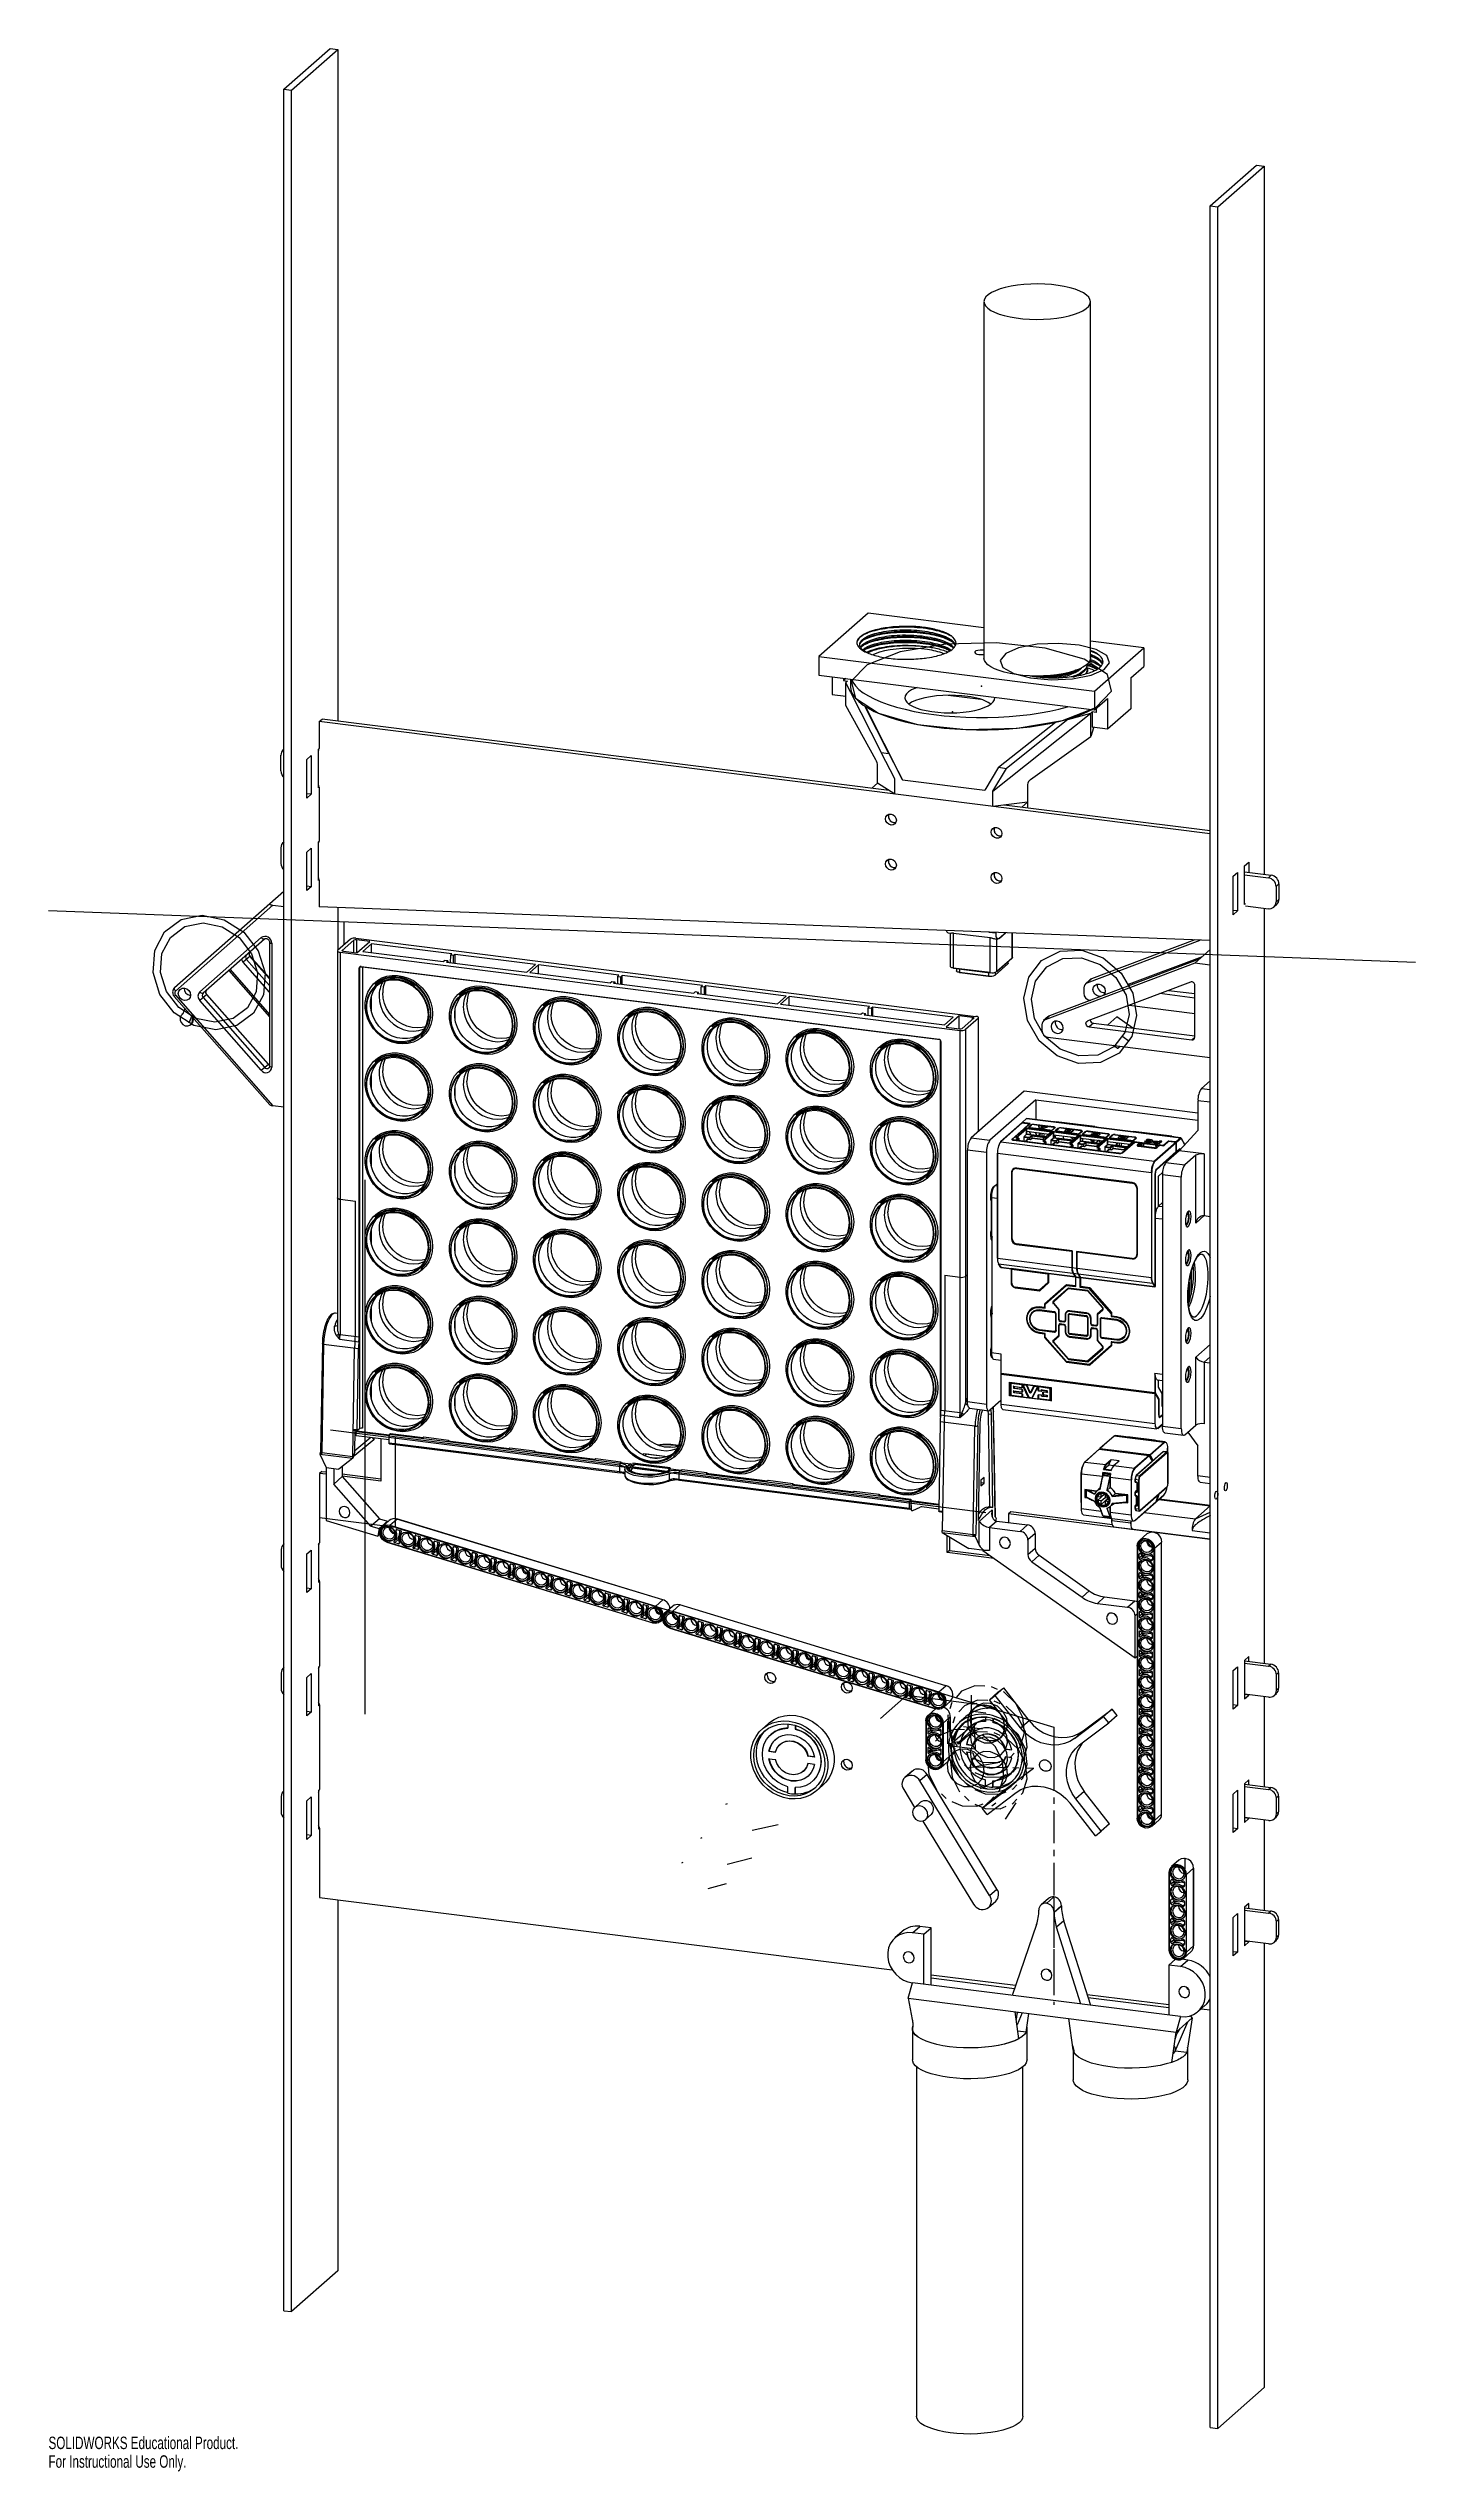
# Model space of a CAD drawing. Header units: inches. Extents: x -9.3 to 11.6, y -19 to 18.
import ezdxf

# ---------------------------------------------------------------- set-up
doc = ezdxf.new("R2010")
doc.units = ezdxf.units.IN
doc.header["$MEASUREMENT"] = 0
doc.header["$PDSIZE"] = -1
doc.linetypes.add('CENTERX2', pattern=[0.8, 0.5, -0.1, 0.1, -0.1])
doc.styles.add('SLDTEXTSTYLE0', font='TXT', dxfattribs={"width": 0.7})

msp = doc.modelspace()

# ---------------------------------------------------------------- texts
at = {"color": 7, "linetype": 'Continuous', "char_height": 0.1903, "attachment_point": 1, "style": 'SLDTEXTSTYLE0'}
for s, insert in [('SOLIDWORKS Educational Product.', (-9.31, -18.507)), ('For Instructional Use Only.', (-9.31, -18.792))]:
    msp.add_mtext(s, dxfattribs=dict(at, insert=insert))

# ---------------------------------------------------------------- linework, layer by layer
at = {"color": 7, "linetype": 'Continuous', "lineweight": 25}
for p, q in [((-5.713, 17.359), (-5.006, 17.982)), ((-5.596, 17.344), (-4.889, 17.967)), ((-5.006, 17.982), (-4.889, 17.967)), ((-4.889, 17.967), (-4.889, 7.706)), ((-5.713, -16.583), (-5.713, 17.359)), ((-5.713, 17.359), (-5.596, 17.344)), ((-5.596, -16.597), (-5.596, 17.344)), ((8.435, 15.576), (9.142, 16.2)), ((8.552, 15.561), (9.259, 16.185)), ((9.142, 16.2), (9.259, 16.185)), ((9.259, 16.185), (9.259, 5.363)), ((8.435, -18.365), (8.435, 15.576)), ((8.435, 15.576), (8.552, 15.561)), ((8.552, -18.38), (8.552, 15.561)), ((4.979, 14.113), (4.979, 8.665)), ((6.604, 8.665), (6.604, 14.113)), ((3.211, 9.352), (2.459, 8.69)), ((4.979, 9.13), (3.211, 9.352)), ((7.42, 8.822), (6.604, 8.925)), ((2.459, 8.69), (6.669, 8.16)), ((2.459, 8.69), (2.459, 8.407)), ((6.559, 8.565), (6.559, 8.575)), ((6.604, 8.783), (6.662, 8.759)), ((6.604, 8.704), (6.662, 8.68)), ((6.669, 8.16), (7.42, 8.822)), ((7.221, 8.364), (7.42, 8.539)), ((7.42, 8.822), (7.42, 8.539)), ((2.459, 8.407), (6.669, 7.877)), ((2.658, 8.382), (2.658, 8.111)), ((2.834, 8.36), (2.834, 8.325)), ((2.869, 8.355), (2.834, 8.325)), ((2.834, 8.325), (2.892, 8.317)), ((2.892, 8.317), (2.869, 8.297)), ((2.939, 8.147), (2.869, 8.297)), ((2.869, 7.941), (2.869, 8.297)), ((2.959, 8.145), (2.939, 8.147)), ((2.939, 8.147), (3.407, 7.225)), ((2.94, 8.347), (2.94, 8.237)), ((6.541, 8.429), (6.558, 8.486)), ((6.559, 8.486), (6.559, 8.496)), ((6.669, 8.16), (6.669, 7.877)), ((7.221, 8.364), (7.221, 7.892)), ((2.658, 8.111), (2.869, 8.084)), ((3.329, 7.111), (2.869, 7.941)), ((3.527, 7.21), (3.16, 7.934)), ((3.737, 6.81), (3.169, 7.927)), ((4.433, 8.1), (4.93, 8.038)), ((5.114, 6.636), (6.611, 7.826)), ((6.262, 7.729), (6.611, 7.826)), ((6.634, 7.846), (6.611, 7.826)), ((6.611, 7.47), (6.611, 7.826)), ((6.692, 7.838), (6.634, 7.846)), ((6.634, 7.846), (6.634, 7.61)), ((6.669, 7.877), (6.868, 8.052)), ((6.692, 7.897), (6.692, 7.838)), ((6.868, 8.052), (6.868, 7.581)), ((7.221, 7.892), (6.868, 7.581)), ((-5.176, 7.697), (-5.132, 7.736)), ((8.435, 5.982), (-5.176, 7.697)), ((-5.176, 7.697), (-5.176, 7.285)), ((3.529, 6.645), (-5.132, 7.736)), ((5.203, 6.999), (6.071, 7.688)), ((6.262, 7.729), (5.323, 6.983)), ((5.691, 6.813), (6.611, 7.47)), ((6.262, 7.729), (6.241, 7.731)), ((6.652, 7.603), (6.611, 7.47)), ((6.868, 7.581), (6.634, 7.61)), ((6.652, 7.603), (6.654, 7.608)), ((-5.761, 6.946), (-5.761, 7.182)), ((-5.713, 7.272), (-5.726, 7.261)), ((-5.365, 7.118), (-5.298, 7.177)), ((-5.365, 6.529), (-5.365, 7.118)), ((-5.298, 7.177), (-5.298, 6.587)), ((-5.187, 7.275), (-5.176, 7.285)), ((-5.187, 6.686), (-5.187, 7.275)), ((3.617, 6.825), (3.407, 7.225)), ((3.407, 7.225), (3.527, 7.21)), ((3.527, 7.21), (3.737, 6.81)), ((-5.176, 6.695), (-5.187, 6.686)), ((-5.176, 6.695), (-5.176, 5.87)), ((3.353, 6.756), (3.264, 6.678)), ((3.353, 6.756), (3.353, 7.025)), ((3.617, 6.589), (3.353, 6.756)), ((3.617, 6.589), (3.617, 6.825)), ((3.737, 6.81), (4.994, 6.652)), ((5.203, 6.999), (4.994, 6.652)), ((5.114, 6.636), (5.323, 6.983)), ((5.203, 6.999), (5.323, 6.983)), ((5.643, 6.736), (5.643, 6.379)), ((-5.298, 6.587), (-5.365, 6.596)), ((-5.298, 6.587), (-5.365, 6.529)), ((5.114, 6.401), (5.114, 6.636)), ((5.643, 6.468), (5.114, 6.401)), ((8.435, 6.027), (5.29, 6.423)), ((5.555, 6.39), (5.643, 6.468)), ((-5.761, 5.767), (-5.761, 5.532)), ((-5.713, 5.858), (-5.726, 5.846)), ((-5.365, 5.704), (-5.298, 5.763)), ((-5.365, 5.115), (-5.365, 5.704)), ((-5.298, 5.763), (-5.298, 5.173)), ((-5.187, 5.861), (-5.176, 5.87)), ((-5.187, 5.271), (-5.187, 5.861)), ((-5.176, 5.281), (-5.187, 5.271)), ((-5.176, 5.281), (-5.176, 4.869)), ((8.783, 5.336), (8.85, 5.394)), ((8.783, 4.747), (8.783, 5.336)), ((8.85, 5.394), (8.85, 4.805)), ((8.961, 5.492), (9.027, 5.551)), ((8.961, 4.903), (8.961, 5.492)), ((8.961, 5.401), (9.367, 5.35)), ((8.961, 5.356), (9.323, 5.311)), ((9.027, 5.551), (9.027, 5.392)), ((9.323, 5.311), (9.367, 5.35)), ((9.484, 5.217), (9.44, 5.178)), ((9.484, 5.217), (9.484, 4.981)), ((-7.383, 3.634), (-5.713, 5.107)), ((-5.881, 4.893), (-7.368, 3.581)), ((-5.881, 4.893), (-5.713, 4.872)), ((-5.298, 5.173), (-5.365, 5.182)), ((-5.298, 5.173), (-5.365, 5.115)), ((8.435, 4.354), (-5.176, 4.869)), ((-4.889, 4.858), (-4.889, 4.203)), ((8.85, 4.805), (8.783, 4.813)), ((8.972, 4.913), (8.961, 4.903)), ((8.972, 4.883), (9.323, 4.839)), ((9.259, 4.847), (9.259, -6.691)), ((9.406, 4.863), (9.45, 4.902)), ((9.44, 5.178), (9.44, 4.942)), ((9.44, 4.942), (9.484, 4.981)), ((4.431, 4.468), (4.465, 4.464)), ((4.464, 4.464), (4.464, 3.957)), ((4.515, 4.467), (5.075, 4.397)), ((4.515, 3.932), (4.515, 4.467)), ((5.055, 4.482), (5.158, 4.469)), ((5.158, 4.478), (5.158, 4.469)), ((5.163, 4.47), (5.163, 4.478)), ((5.21, 4.38), (5.314, 4.472)), ((5.313, 4.472), (5.211, 4.383)), ((5.41, 4.083), (5.41, 4.468)), ((5.415, 4.092), (5.415, 4.468)), ((8.85, 4.805), (8.783, 4.747)), ((-6.999, 3.568), (-6.06, 4.397)), ((-6.009, 4.375), (-6.949, 3.546)), ((-6.228, 4.115), (-6.336, 4.02)), ((-5.933, 3.771), (-6.233, 4.111)), ((-5.933, 3.78), (-6.228, 4.115)), ((-5.933, 4.326), (-5.933, 2.432)), ((-5.9, 4.31), (-5.9, 2.416)), ((-4.897, 4.192), (-4.897, -1.558)), ((-4.695, 4.375), (-4.893, 4.199)), ((-4.857, 4.172), (-4.857, -1.668)), ((-4.857, 4.172), (4.614, 2.979)), ((-4.647, 4.357), (-4.824, 4.202)), ((-4.824, 4.202), (-4.824, 4.194)), ((-4.806, 4.188), (-4.601, 4.162)), ((-4.647, 4.168), (-4.647, 4.357)), ((-4.614, 4.387), (4.857, 3.193)), ((-4.402, 4.338), (-4.607, 4.363)), ((-4.607, 4.363), (-4.607, 4.163)), ((-4.601, 4.162), (-4.402, 4.338)), ((-4.377, 4.301), (-4.51, 4.184)), ((-4.51, 4.184), (-3.283, 4.03)), ((-3.15, 4.147), (-4.377, 4.301)), ((-4.377, 4.167), (-4.377, 4.301)), ((-3.172, 4.127), (-3.173, 4.016)), ((-3.172, 4.127), (-3.15, 4.147)), ((-3.122, 4.121), (-3.172, 4.127)), ((-3.123, 4.01), (-3.122, 4.121)), ((-3.1, 4.14), (-3.122, 4.121)), ((-1.873, 3.986), (-3.1, 4.14)), ((-3.1, 4.007), (-3.1, 4.14)), ((5.075, 3.862), (5.075, 4.397)), ((5.156, 4.377), (5.19, 4.373)), ((5.175, 3.874), (5.409, 4.081)), ((5.176, 3.877), (5.176, 4.374)), ((5.41, 4.083), (5.176, 3.877)), ((6.555, 3.707), (8.282, 4.36)), ((8.201, 4.363), (6.621, 3.766)), ((7.204, 3.689), (8.319, 4.11)), ((8.435, 4.213), (8.201, 4.006)), ((-6.557, 3.892), (-5.933, 3.184)), ((-6.537, 3.909), (-5.933, 3.224)), ((-5.933, 3.562), (-6.336, 4.02)), ((-6.286, 4.064), (-5.933, 3.664)), ((-4.554, 3.939), (-4.565, 3.929)), ((-4.565, -1.704), (-4.565, 3.929)), ((-4.554, -3.103), (-4.554, 3.939)), ((-4.536, 3.955), (4.293, 2.843)), ((-4.514, 3.945), (-4.514, -3.097)), ((4.311, 2.833), (-4.514, 3.945)), ((-3.283, 4.03), (-3.26, 4.049)), ((-3.211, 4.043), (-3.26, 4.049)), ((-3.211, 4.043), (-3.233, 4.023)), ((-3.233, 4.023), (-2.006, 3.869)), ((-3.211, 4.043), (-3.211, 4.021)), ((-2.006, 3.869), (-1.873, 3.986)), ((-1.824, 3.979), (-1.956, 3.863)), ((-1.956, 3.863), (-0.729, 3.708)), ((-0.597, 3.825), (-1.824, 3.979)), ((-1.824, 3.846), (-1.824, 3.979)), ((-0.729, 3.708), (-0.707, 3.727)), ((-0.707, 3.727), (-0.658, 3.721)), ((-0.658, 3.721), (-0.68, 3.702)), ((-0.658, 3.721), (-0.658, 3.699)), ((-0.619, 3.805), (-0.62, 3.694)), ((-0.619, 3.805), (-0.597, 3.825)), ((-0.619, 3.805), (-0.569, 3.799)), ((-0.57, 3.688), (-0.569, 3.799)), ((-0.547, 3.819), (-0.569, 3.799)), ((0.68, 3.664), (-0.547, 3.819)), ((-0.547, 3.685), (-0.547, 3.819)), ((5.075, 3.862), (4.515, 3.932)), ((4.516, 3.929), (5.076, 3.859)), ((4.557, 3.924), (4.557, 3.89)), ((4.607, 3.918), (4.607, 3.865)), ((5.049, 3.809), (4.607, 3.865)), ((4.608, 3.862), (5.05, 3.807)), ((5.049, 3.862), (5.049, 3.809)), ((5.15, 3.822), (5.345, 3.994)), ((5.346, 3.996), (5.151, 3.825)), ((5.151, 3.863), (5.151, 3.825)), ((5.346, 4.025), (5.346, 3.996)), ((5.351, 4.006), (5.351, 4.029)), ((8.201, 4.006), (5.914, 3.142)), ((8.267, 4.065), (5.981, 3.201)), ((6.597, 3.751), (6.531, 3.693)), ((6.621, 3.766), (6.555, 3.707)), ((8.133, 3.717), (6.563, 3.124)), ((8.435, 3.977), (8.201, 4.006)), ((-7.368, 3.515), (-7.388, 3.497)), ((-7.388, 3.497), (-5.93, 1.844)), ((-7.368, 3.515), (-5.881, 1.829)), ((-6.891, 3.53), (-6.999, 3.435)), ((-6.06, 2.37), (-6.999, 3.435)), ((-6.949, 3.48), (-6.009, 2.415)), ((-5.956, 2.461), (-6.896, 3.526)), ((-5.952, 2.465), (-6.891, 3.53)), ((-4.377, 3.263), (-4.377, 3.504)), ((-4.316, 3.69), (-4.324, 3.683)), ((-3.03, 3.527), (-3.038, 3.52)), ((-1.744, 3.365), (-1.752, 3.358)), ((-0.68, 3.702), (0.547, 3.547)), ((0.547, 3.547), (0.569, 3.567)), ((0.619, 3.56), (0.569, 3.567)), ((0.619, 3.56), (0.597, 3.541)), ((0.597, 3.541), (1.824, 3.386)), ((0.619, 3.538), (0.619, 3.56)), ((0.657, 3.533), (0.658, 3.645)), ((0.658, 3.645), (0.68, 3.664)), ((0.707, 3.638), (0.658, 3.645)), ((0.707, 3.638), (0.706, 3.527)), ((0.729, 3.658), (0.707, 3.638)), ((1.956, 3.503), (0.729, 3.658)), ((0.729, 3.524), (0.729, 3.658)), ((1.824, 3.386), (1.956, 3.503)), ((2.006, 3.497), (1.873, 3.38)), ((1.873, 3.38), (3.1, 3.225)), ((3.233, 3.342), (2.006, 3.497)), ((2.006, 3.363), (2.006, 3.497)), ((3.211, 3.323), (3.233, 3.342)), ((3.283, 3.336), (3.26, 3.317)), ((4.51, 3.182), (3.283, 3.336)), ((3.283, 3.202), (3.283, 3.336)), ((6.503, 3.629), (6.503, 3.546)), ((6.597, 3.44), (6.61, 3.439)), ((7.199, 3.364), (8.201, 3.238)), ((8.201, 3.474), (7.667, 3.541)), ((7.8, 3.591), (8.201, 3.541)), ((8.201, 2.875), (8.201, 3.667)), ((-7.258, 3.233), (-7.272, 3.221)), ((-7.225, 3.313), (-7.258, 3.231)), ((-7.256, 3.235), (-7.258, 3.233)), ((-7.137, 3.067), (-7.123, 3.079)), ((-7.112, 3.156), (-7.104, 3.175)), ((-7.112, 3.156), (-7.098, 3.168)), ((-7.098, 3.168), (-7.098, 3.168)), ((-7.096, 3.156), (-7.091, 3.16)), ((-3.1, 3.147), (-3.1, 3.298)), ((-0.458, 3.203), (-0.466, 3.196)), ((0.828, 3.041), (0.82, 3.034)), ((3.1, 3.225), (3.122, 3.245)), ((3.122, 3.245), (3.172, 3.239)), ((3.172, 3.239), (3.15, 3.219)), ((3.15, 3.219), (4.377, 3.065)), ((3.172, 3.216), (3.172, 3.239)), ((3.21, 3.212), (3.211, 3.323)), ((3.211, 3.323), (3.26, 3.317)), ((3.26, 3.317), (3.26, 3.205)), ((4.377, 3.065), (4.51, 3.182)), ((4.601, 3.203), (4.402, 3.028)), ((4.402, 3.028), (4.607, 3.002)), ((4.806, 3.178), (4.601, 3.203)), ((4.601, 3.003), (4.601, 3.203)), ((4.614, -2.861), (4.614, 2.979)), ((4.647, 3.008), (4.824, 3.164)), ((4.893, 3.167), (4.695, 2.991)), ((4.695, 2.991), (4.695, -2.717)), ((4.806, 3.148), (4.806, 3.178)), ((4.893, 1.434), (4.893, 3.167)), ((4.897, 1.438), (4.897, 3.174)), ((5.863, 3.064), (5.863, 2.981)), ((5.956, 3.186), (5.89, 3.128)), ((5.981, 3.201), (5.914, 3.142)), ((6.65, 3.09), (6.584, 3.032)), ((6.584, 3.032), (8.154, 2.834)), ((6.65, 3.09), (8.201, 2.895)), ((7.011, 3.185), (6.872, 3.062)), ((7.255, 3.014), (7.011, 3.185)), ((-3.622, 2.886), (-3.614, 2.893)), ((-2.335, 2.724), (-2.328, 2.731)), ((2.114, 2.879), (2.107, 2.872)), ((3.401, 2.717), (3.393, 2.71)), ((4.315, -2.926), (4.315, 2.83)), ((4.322, 2.81), (4.322, -2.824)), ((5.956, 2.875), (8.435, 2.563)), ((7.007, 2.711), (6.952, 2.75)), ((7.029, 2.711), (7.058, 2.736)), ((7.032, 2.715), (7.057, 2.736)), ((7.04, 2.728), (7.032, 2.715)), ((7.051, 2.737), (7.04, 2.728)), ((8.154, 2.834), (8.201, 2.875)), ((-6.06, 2.37), (-5.952, 2.465)), ((-4.377, 2.077), (-4.377, 2.319)), ((-4.316, 2.504), (-4.324, 2.497)), ((-3.03, 2.342), (-3.038, 2.335)), ((-1.049, 2.562), (-1.041, 2.569)), ((0.237, 2.4), (0.245, 2.407)), ((1.523, 2.237), (1.531, 2.244)), ((-3.1, 1.962), (-3.1, 2.113)), ((-1.744, 2.18), (-1.752, 2.173)), ((-0.458, 2.018), (-0.466, 2.011)), ((0.828, 1.856), (0.82, 1.849)), ((2.809, 2.075), (2.817, 2.082)), ((4.096, 1.913), (4.103, 1.92)), ((5.593, 2.051), (4.782, 1.336)), ((5.772, 1.919), (5.069, 1.3)), ((8.248, 1.717), (5.593, 2.051)), ((5.772, 1.919), (8.248, 1.608)), ((5.772, 1.919), (5.772, 1.616)), ((8.248, 1.905), (8.248, 1.448)), ((8.435, 1.881), (8.248, 1.905)), ((8.435, 2.211), (8.301, 2.093)), ((8.301, 2.093), (8.435, 2.076)), ((-5.713, 1.808), (-5.881, 1.829)), ((-3.622, 1.701), (-3.614, 1.708)), ((-2.335, 1.538), (-2.328, 1.546)), ((2.114, 1.694), (2.107, 1.687)), ((3.401, 1.532), (3.393, 1.525)), ((5.561, 1.567), (5.234, 1.279)), ((5.236, 1.279), (5.563, 1.568)), ((5.674, 1.554), (5.408, 1.319)), ((5.601, 1.484), (5.413, 1.318)), ((5.415, 1.319), (5.603, 1.484)), ((5.625, 1.482), (5.464, 1.339)), ((5.562, 1.571), (5.631, 1.632)), ((5.684, 1.555), (5.562, 1.571)), ((5.562, 1.571), (5.563, 1.568)), ((5.562, 1.57), (5.562, 1.568)), ((5.563, 1.568), (5.674, 1.554)), ((5.676, 1.554), (5.564, 1.568)), ((5.68, 1.554), (5.603, 1.486)), ((5.603, 1.484), (5.625, 1.482)), ((5.626, 1.482), (5.604, 1.484)), ((5.606, 1.487), (5.684, 1.555)), ((7.72, 1.22), (5.606, 1.487)), ((5.631, 1.632), (5.634, 1.633)), ((5.634, 1.633), (7.986, 1.336)), ((5.636, 1.633), (5.634, 1.633)), ((7.987, 1.337), (5.636, 1.633)), ((5.66, 1.5), (5.66, 1.5)), ((5.696, 1.534), (5.663, 1.505)), ((5.668, 1.5), (5.668, 1.5)), ((5.67, 1.504), (5.704, 1.533)), ((5.704, 1.533), (5.67, 1.504)), ((5.67, 1.504), (5.67, 1.504)), ((5.674, 1.554), (5.679, 1.552)), ((5.684, 1.555), (5.68, 1.554)), ((5.98, 1.451), (5.686, 1.488)), ((5.686, 1.488), (5.98, 1.451)), ((5.686, 1.488), (5.686, 1.488)), ((5.983, 1.453), (5.688, 1.49)), ((5.704, 1.533), (5.704, 1.533)), ((5.744, 1.54), (6.039, 1.502)), ((5.744, 1.539), (5.744, 1.54)), ((6.039, 1.502), (5.744, 1.539)), ((6.042, 1.505), (5.747, 1.542)), ((5.823, 1.48), (5.816, 1.523)), ((5.816, 1.523), (5.823, 1.48)), ((5.851, 1.519), (5.816, 1.523)), ((5.816, 1.523), (5.816, 1.523)), ((5.852, 1.51), (5.851, 1.519)), ((5.901, 1.504), (5.852, 1.51)), ((5.854, 1.487), (5.853, 1.503)), ((5.853, 1.503), (5.885, 1.499)), ((5.885, 1.499), (5.853, 1.503)), ((5.885, 1.499), (5.854, 1.487)), ((5.953, 1.506), (5.862, 1.475)), ((5.862, 1.476), (5.953, 1.506)), ((5.919, 1.511), (5.901, 1.504)), ((5.953, 1.506), (5.919, 1.511)), ((5.953, 1.506), (5.953, 1.506)), ((6.057, 1.489), (6.024, 1.459)), ((6.064, 1.488), (6.031, 1.458)), ((6.031, 1.458), (6.064, 1.488)), ((6.039, 1.502), (6.039, 1.502)), ((6.059, 1.493), (6.059, 1.493)), ((6.064, 1.488), (6.064, 1.488)), ((6.067, 1.493), (6.067, 1.493)), ((6.083, 1.584), (6.075, 1.577)), ((6.109, 1.482), (6.075, 1.453)), ((6.672, 1.51), (6.083, 1.584)), ((6.083, 1.584), (6.672, 1.51)), ((6.083, 1.452), (6.116, 1.481)), ((6.116, 1.481), (6.083, 1.452)), ((6.116, 1.481), (6.116, 1.481)), ((6.157, 1.488), (6.451, 1.45)), ((6.451, 1.45), (6.157, 1.488)), ((6.157, 1.488), (6.157, 1.488)), ((6.454, 1.453), (6.159, 1.49)), ((6.672, 1.51), (6.664, 1.503)), ((-4.377, 0.892), (-4.377, 1.134)), ((-4.316, 1.319), (-4.324, 1.312)), ((-3.03, 1.157), (-3.038, 1.15)), ((-1.049, 1.376), (-1.041, 1.383)), ((0.237, 1.214), (0.245, 1.221)), ((5.016, 1.111), (4.729, 1.148)), ((4.729, -2.693), (4.729, 1.148)), ((4.782, 1.336), (5.069, 1.3)), ((5.016, 1.111), (5.016, -2.73)), ((5.236, 1.279), (7.586, 0.983)), ((5.409, 1.311), (5.409, 1.311)), ((5.432, 1.302), (7.041, 1.099)), ((7.041, 1.099), (5.433, 1.302)), ((5.47, 1.3), (5.435, 1.304)), ((5.464, 1.339), (5.508, 1.334)), ((5.464, 1.339), (5.466, 1.339)), ((5.509, 1.334), (5.466, 1.339)), ((5.508, 1.334), (5.47, 1.3)), ((5.609, 1.282), (5.47, 1.3)), ((5.47, 1.3), (5.47, 1.3)), ((5.471, 1.299), (5.47, 1.3)), ((5.471, 1.338), (5.629, 1.477)), ((5.609, 1.282), (5.471, 1.299)), ((5.477, 1.299), (5.512, 1.329)), ((5.512, 1.294), (5.512, 1.33)), ((5.512, 1.329), (5.512, 1.294)), ((5.586, 1.35), (5.586, 1.285)), ((5.586, 1.35), (5.671, 1.34)), ((5.587, 1.355), (5.629, 1.392)), ((5.672, 1.344), (5.587, 1.355)), ((5.645, 1.315), (5.608, 1.282)), ((5.61, 1.282), (5.609, 1.282)), ((5.609, 1.282), (5.609, 1.282)), ((5.61, 1.282), (5.648, 1.316)), ((5.882, 1.248), (5.61, 1.282)), ((5.629, 1.479), (6.012, 1.43)), ((5.629, 1.392), (5.629, 1.478)), ((5.629, 1.477), (5.629, 1.392)), ((5.629, 1.438), (5.971, 1.395)), ((5.629, 1.433), (5.634, 1.437)), ((5.926, 1.355), (5.629, 1.392)), ((5.629, 1.392), (5.926, 1.355)), ((5.691, 1.311), (5.648, 1.316)), ((5.648, 1.316), (5.692, 1.31)), ((5.667, 1.433), (5.695, 1.384)), ((5.696, 1.384), (5.669, 1.433)), ((5.671, 1.34), (5.671, 1.313)), ((5.705, 1.374), (5.672, 1.344)), ((5.701, 1.383), (5.674, 1.432)), ((5.676, 1.34), (5.708, 1.369)), ((5.676, 1.313), (5.676, 1.34)), ((5.712, 1.329), (5.691, 1.311)), ((5.692, 1.31), (5.691, 1.311)), ((5.692, 1.31), (5.714, 1.33)), ((5.705, 1.374), (5.708, 1.369)), ((5.917, 1.347), (5.705, 1.374)), ((5.708, 1.369), (5.708, 1.326)), ((5.708, 1.369), (5.912, 1.343)), ((5.714, 1.33), (5.877, 1.31)), ((5.876, 1.31), (5.715, 1.33)), ((5.76, 1.421), (5.788, 1.372)), ((5.862, 1.475), (5.823, 1.48)), ((5.823, 1.48), (5.862, 1.476)), ((5.823, 1.48), (5.823, 1.48)), ((5.862, 1.475), (5.862, 1.476)), ((6.013, 1.432), (5.875, 1.31)), ((6.038, 1.43), (5.876, 1.287)), ((5.877, 1.31), (5.876, 1.31)), ((5.876, 1.287), (5.921, 1.282)), ((5.876, 1.287), (5.878, 1.287)), ((5.877, 1.31), (6.016, 1.432)), ((5.921, 1.282), (5.878, 1.287)), ((5.921, 1.282), (5.882, 1.248)), ((5.882, 1.248), (5.882, 1.248)), ((6.022, 1.23), (5.882, 1.248)), ((5.884, 1.248), (5.882, 1.248)), ((5.884, 1.286), (6.041, 1.425)), ((6.021, 1.23), (5.884, 1.248)), ((5.89, 1.247), (5.924, 1.277)), ((5.9, 1.404), (5.895, 1.374)), ((5.895, 1.374), (5.897, 1.358)), ((5.924, 1.242), (5.924, 1.278)), ((5.924, 1.277), (5.924, 1.242)), ((5.98, 1.451), (5.98, 1.451)), ((5.998, 1.298), (5.998, 1.233)), ((5.998, 1.298), (6.083, 1.288)), ((6, 1.303), (6.042, 1.34)), ((6.084, 1.292), (6, 1.303)), ((6.038, 1.43), (6.016, 1.433)), ((6.016, 1.432), (6.038, 1.43)), ((6.058, 1.263), (6.021, 1.23)), ((6.022, 1.23), (6.021, 1.23)), ((6.022, 1.23), (6.06, 1.264)), ((6.022, 1.23), (6.022, 1.23)), ((6.295, 1.196), (6.022, 1.23)), ((6.031, 1.458), (6.031, 1.458)), ((6.041, 1.425), (6.041, 1.34)), ((6.041, 1.34), (6.338, 1.303)), ((6.042, 1.427), (6.424, 1.379)), ((6.042, 1.34), (6.042, 1.426)), ((6.042, 1.386), (6.384, 1.343)), ((6.072, 1.353), (6.042, 1.362)), ((6.339, 1.303), (6.042, 1.34)), ((6.06, 1.264), (6.105, 1.258)), ((6.104, 1.259), (6.061, 1.264)), ((6.073, 1.448), (6.073, 1.448)), ((6.081, 1.448), (6.081, 1.448)), ((6.083, 1.452), (6.083, 1.452)), ((6.083, 1.288), (6.083, 1.261)), ((6.118, 1.322), (6.084, 1.292)), ((6.088, 1.288), (6.12, 1.317)), ((6.088, 1.261), (6.088, 1.288)), ((6.393, 1.399), (6.098, 1.436)), ((6.098, 1.436), (6.393, 1.399)), ((6.098, 1.436), (6.098, 1.436)), ((6.396, 1.401), (6.101, 1.438)), ((6.124, 1.277), (6.103, 1.259)), ((6.105, 1.258), (6.104, 1.259)), ((6.105, 1.258), (6.127, 1.278)), ((6.118, 1.322), (6.12, 1.317)), ((6.33, 1.295), (6.118, 1.322)), ((6.12, 1.317), (6.12, 1.274)), ((6.12, 1.317), (6.325, 1.291)), ((6.288, 1.258), (6.127, 1.278)), ((6.127, 1.278), (6.289, 1.258)), ((6.195, 1.367), (6.19, 1.337)), ((6.19, 1.337), (6.191, 1.321)), ((6.22, 1.432), (6.22, 1.432)), ((6.241, 1.447), (6.241, 1.447)), ((6.25, 1.439), (6.25, 1.439)), ((6.308, 1.419), (6.256, 1.426)), ((6.256, 1.426), (6.308, 1.419)), ((6.256, 1.426), (6.256, 1.426)), ((6.259, 1.455), (6.259, 1.455)), ((6.262, 1.441), (6.262, 1.441)), ((6.273, 1.457), (6.273, 1.457)), ((6.281, 1.43), (6.278, 1.431)), ((6.29, 1.438), (6.281, 1.43)), ((6.285, 1.439), (6.29, 1.438)), ((6.29, 1.438), (6.285, 1.439)), ((6.285, 1.439), (6.285, 1.439)), ((6.426, 1.38), (6.288, 1.258)), ((6.289, 1.258), (6.288, 1.258)), ((6.289, 1.258), (6.428, 1.38)), ((6.45, 1.378), (6.289, 1.235)), ((6.289, 1.235), (6.333, 1.23)), ((6.289, 1.235), (6.291, 1.235)), ((6.297, 1.445), (6.29, 1.446)), ((6.333, 1.23), (6.291, 1.235)), ((6.349, 1.456), (6.292, 1.464)), ((6.333, 1.23), (6.295, 1.196)), ((6.295, 1.196), (6.295, 1.196)), ((6.434, 1.178), (6.295, 1.196)), ((6.296, 1.196), (6.295, 1.196)), ((6.296, 1.234), (6.454, 1.373)), ((6.433, 1.178), (6.296, 1.196)), ((6.308, 1.454), (6.297, 1.445)), ((6.302, 1.195), (6.337, 1.225)), ((6.305, 1.454), (6.308, 1.454)), ((6.308, 1.454), (6.305, 1.454)), ((6.305, 1.454), (6.305, 1.454)), ((6.349, 1.456), (6.308, 1.419)), ((6.308, 1.419), (6.349, 1.456)), ((6.308, 1.419), (6.308, 1.419)), ((6.337, 1.19), (6.337, 1.226)), ((6.337, 1.225), (6.337, 1.19)), ((6.349, 1.456), (6.349, 1.456)), ((6.357, 1.319), (6.349, 1.32)), ((6.35, 1.32), (6.357, 1.319)), ((6.366, 1.327), (6.362, 1.346)), ((6.393, 1.399), (6.393, 1.399)), ((6.411, 1.246), (6.411, 1.181)), ((6.411, 1.246), (6.495, 1.236)), ((6.412, 1.251), (6.454, 1.288)), ((6.497, 1.241), (6.412, 1.251)), ((6.428, 1.38), (6.45, 1.378)), ((6.451, 1.378), (6.429, 1.381)), ((6.47, 1.211), (6.433, 1.178)), ((6.434, 1.178), (6.433, 1.178)), ((6.435, 1.178), (6.434, 1.178)), ((6.435, 1.178), (6.473, 1.212)), ((6.707, 1.144), (6.435, 1.178)), ((6.47, 1.437), (6.436, 1.407)), ((6.477, 1.436), (6.443, 1.406)), ((6.443, 1.407), (6.477, 1.436)), ((6.443, 1.406), (6.443, 1.407)), ((6.451, 1.45), (6.451, 1.45)), ((6.454, 1.375), (6.837, 1.327)), ((6.454, 1.288), (6.454, 1.374)), ((6.454, 1.373), (6.454, 1.288)), ((6.454, 1.334), (6.796, 1.291)), ((6.751, 1.251), (6.454, 1.288)), ((6.454, 1.288), (6.751, 1.251)), ((6.472, 1.441), (6.472, 1.441)), ((6.516, 1.207), (6.473, 1.212)), ((6.473, 1.212), (6.517, 1.206)), ((6.477, 1.436), (6.477, 1.436)), ((6.479, 1.441), (6.479, 1.441)), ((6.485, 1.396), (6.485, 1.396)), ((6.521, 1.43), (6.488, 1.401)), ((6.493, 1.396), (6.493, 1.396)), ((6.495, 1.4), (6.528, 1.429)), ((6.528, 1.429), (6.495, 1.4)), ((6.495, 1.4), (6.495, 1.4)), ((6.495, 1.236), (6.495, 1.209)), ((6.53, 1.27), (6.497, 1.241)), ((6.501, 1.236), (6.533, 1.265)), ((6.501, 1.209), (6.501, 1.236)), ((6.805, 1.347), (6.511, 1.384)), ((6.511, 1.384), (6.805, 1.347)), ((6.511, 1.384), (6.511, 1.384)), ((6.808, 1.349), (6.513, 1.386)), ((6.537, 1.225), (6.516, 1.207)), ((6.517, 1.206), (6.516, 1.207)), ((6.517, 1.206), (6.539, 1.226)), ((6.528, 1.429), (6.528, 1.429)), ((6.53, 1.27), (6.533, 1.265)), ((6.742, 1.243), (6.53, 1.27)), ((6.533, 1.265), (6.533, 1.222)), ((6.533, 1.265), (6.737, 1.239)), ((6.539, 1.226), (6.701, 1.206)), ((6.701, 1.206), (6.54, 1.226)), ((6.569, 1.436), (6.864, 1.398)), ((6.864, 1.398), (6.569, 1.436)), ((6.569, 1.436), (6.569, 1.436)), ((6.866, 1.401), (6.572, 1.438)), ((6.623, 1.393), (6.613, 1.384)), ((6.613, 1.384), (6.613, 1.384)), ((6.627, 1.392), (6.623, 1.393)), ((6.629, 1.379), (6.629, 1.379)), ((6.649, 1.416), (6.639, 1.407)), ((6.642, 1.406), (6.639, 1.407)), ((6.639, 1.407), (6.642, 1.406)), ((6.639, 1.407), (6.639, 1.407)), ((6.642, 1.406), (6.642, 1.406)), ((6.644, 1.283), (6.643, 1.283)), ((6.656, 1.375), (6.656, 1.375)), ((6.66, 1.408), (6.66, 1.408)), ((6.686, 1.407), (6.686, 1.407)), ((6.733, 1.297), (6.69, 1.259)), ((6.838, 1.328), (6.7, 1.206)), ((6.701, 1.206), (6.841, 1.328)), ((6.863, 1.326), (6.701, 1.183)), ((6.701, 1.206), (6.701, 1.206)), ((6.701, 1.183), (6.745, 1.178)), ((6.701, 1.183), (6.703, 1.183)), ((6.746, 1.178), (6.703, 1.183)), ((6.745, 1.178), (6.707, 1.144)), ((6.707, 1.144), (6.707, 1.144)), ((6.847, 1.126), (6.707, 1.144)), ((6.709, 1.144), (6.707, 1.144)), ((6.708, 1.401), (6.708, 1.401)), ((6.709, 1.183), (6.866, 1.321)), ((6.846, 1.126), (6.709, 1.144)), ((6.711, 1.374), (6.711, 1.374)), ((6.714, 1.143), (6.749, 1.173)), ((6.738, 1.295), (6.735, 1.298)), ((6.736, 1.296), (6.758, 1.257)), ((6.759, 1.258), (6.738, 1.295)), ((6.745, 1.385), (6.745, 1.385)), ((6.749, 1.138), (6.749, 1.174)), ((6.749, 1.173), (6.749, 1.138)), ((6.805, 1.347), (6.805, 1.347)), ((6.823, 1.194), (6.823, 1.129)), ((6.823, 1.194), (6.908, 1.184)), ((6.825, 1.199), (6.867, 1.236)), ((6.909, 1.189), (6.825, 1.199)), ((6.863, 1.326), (6.841, 1.329)), ((6.841, 1.328), (6.863, 1.326)), ((6.883, 1.159), (6.845, 1.126)), ((6.847, 1.126), (6.846, 1.126)), ((6.847, 1.126), (6.885, 1.16)), ((7.044, 1.101), (6.847, 1.126)), ((6.847, 1.126), (6.847, 1.126)), ((6.882, 1.385), (6.849, 1.355)), ((6.889, 1.384), (6.856, 1.355)), ((6.856, 1.355), (6.889, 1.384)), ((6.856, 1.355), (6.856, 1.355)), ((6.864, 1.398), (6.864, 1.398)), ((6.866, 1.321), (6.866, 1.236)), ((6.866, 1.236), (7.163, 1.199)), ((6.867, 1.323), (7.249, 1.275)), ((6.867, 1.236), (6.867, 1.322)), ((6.867, 1.282), (7.209, 1.239)), ((7.163, 1.199), (6.867, 1.236)), ((6.884, 1.389), (6.884, 1.389)), ((6.885, 1.16), (6.93, 1.154)), ((6.929, 1.155), (6.886, 1.16)), ((6.889, 1.384), (6.889, 1.384)), ((6.892, 1.389), (6.892, 1.389)), ((6.898, 1.344), (6.898, 1.344)), ((6.934, 1.378), (6.9, 1.349)), ((6.905, 1.344), (6.905, 1.344)), ((6.908, 1.348), (6.941, 1.378)), ((6.941, 1.377), (6.908, 1.348)), ((6.908, 1.348), (6.908, 1.348)), ((6.908, 1.184), (6.908, 1.157)), ((6.943, 1.218), (6.909, 1.189)), ((6.913, 1.184), (6.945, 1.213)), ((6.913, 1.157), (6.913, 1.184)), ((7.218, 1.295), (6.923, 1.332)), ((6.923, 1.332), (7.218, 1.295)), ((6.923, 1.332), (6.923, 1.332)), ((7.22, 1.297), (6.926, 1.335)), ((6.949, 1.173), (6.928, 1.155)), ((6.93, 1.154), (6.929, 1.155)), ((6.93, 1.154), (6.952, 1.174)), ((6.941, 1.377), (6.941, 1.378)), ((6.943, 1.218), (6.945, 1.213)), ((7.155, 1.191), (6.943, 1.218)), ((6.945, 1.213), (6.945, 1.17)), ((6.945, 1.213), (7.15, 1.187)), ((7.113, 1.154), (6.952, 1.174)), ((6.952, 1.174), (7.114, 1.154)), ((6.982, 1.384), (7.276, 1.347)), ((7.276, 1.346), (6.982, 1.384)), ((6.982, 1.384), (6.982, 1.384)), ((7.279, 1.349), (6.984, 1.386)), ((7.046, 1.33), (7.046, 1.33)), ((7.07, 1.344), (7.07, 1.344)), ((7.275, 1.274), (7.087, 1.108)), ((7.139, 1.315), (7.091, 1.321)), ((7.091, 1.321), (7.091, 1.321)), ((7.091, 1.321), (7.139, 1.315)), ((7.281, 1.273), (7.092, 1.106)), ((7.095, 1.107), (7.283, 1.273)), ((7.099, 1.352), (7.099, 1.352)), ((7.112, 1.326), (7.104, 1.327)), ((7.139, 1.349), (7.112, 1.326)), ((7.25, 1.276), (7.113, 1.154)), ((7.114, 1.154), (7.113, 1.154)), ((7.114, 1.154), (7.253, 1.276)), ((7.13, 1.35), (7.139, 1.349)), ((7.139, 1.349), (7.13, 1.35)), ((7.13, 1.35), (7.13, 1.35)), ((7.181, 1.352), (7.134, 1.357)), ((7.139, 1.315), (7.181, 1.352)), ((7.181, 1.351), (7.139, 1.315)), ((7.139, 1.315), (7.139, 1.315)), ((7.181, 1.351), (7.181, 1.352)), ((7.218, 1.295), (7.218, 1.295)), ((7.253, 1.276), (7.275, 1.274)), ((7.261, 1.436), (7.254, 1.429)), ((7.276, 1.274), (7.254, 1.277)), ((7.261, 1.436), (7.85, 1.361)), ((7.294, 1.333), (7.261, 1.304)), ((7.851, 1.362), (7.262, 1.436)), ((7.302, 1.332), (7.268, 1.303)), ((7.268, 1.303), (7.302, 1.332)), ((7.268, 1.303), (7.268, 1.303)), ((7.276, 1.346), (7.276, 1.347)), ((7.281, 1.273), (7.283, 1.273)), ((7.365, 1.263), (7.282, 1.273)), ((7.283, 1.273), (7.364, 1.263)), ((7.296, 1.337), (7.296, 1.337)), ((7.302, 1.332), (7.302, 1.332)), ((7.304, 1.337), (7.304, 1.337)), ((7.364, 1.263), (7.32, 1.224)), ((7.322, 1.22), (7.322, 1.217)), ((7.331, 1.23), (7.324, 1.224)), ((7.335, 1.223), (7.342, 1.229)), ((7.335, 1.218), (7.335, 1.223)), ((7.34, 1.235), (7.369, 1.26)), ((7.341, 1.209), (7.577, 1.18)), ((7.342, 1.215), (7.342, 1.229)), ((7.342, 1.21), (7.578, 1.181)), ((7.342, 1.209), (7.342, 1.21)), ((7.577, 1.18), (7.342, 1.209)), ((7.582, 1.184), (7.347, 1.214)), ((7.36, 1.237), (7.356, 1.237)), ((7.357, 1.233), (7.362, 1.233)), ((7.357, 1.213), (7.357, 1.233)), ((7.362, 1.212), (7.362, 1.233)), ((7.369, 1.26), (7.364, 1.263)), ((7.369, 1.238), (7.369, 1.26)), ((7.369, 1.26), (7.4, 1.256)), ((7.385, 1.25), (7.375, 1.241)), ((7.386, 1.24), (7.396, 1.249)), ((7.386, 1.209), (7.386, 1.24)), ((7.396, 1.208), (7.396, 1.249)), ((7.421, 1.252), (7.602, 1.23)), ((7.421, 1.205), (7.421, 1.252)), ((7.607, 1.233), (7.425, 1.256)), ((7.443, 1.29), (7.433, 1.282)), ((7.433, 1.281), (7.433, 1.282)), ((7.446, 1.289), (7.443, 1.29)), ((7.449, 1.277), (7.449, 1.277)), ((7.467, 1.311), (7.458, 1.303)), ((7.461, 1.303), (7.458, 1.303)), ((7.458, 1.303), (7.461, 1.303)), ((7.458, 1.303), (7.458, 1.303)), ((7.461, 1.303), (7.461, 1.303)), ((7.474, 1.273), (7.474, 1.273)), ((7.478, 1.304), (7.478, 1.304)), ((7.502, 1.303), (7.502, 1.303)), ((7.522, 1.298), (7.522, 1.298)), ((7.525, 1.272), (7.525, 1.272)), ((7.557, 1.283), (7.557, 1.283)), ((7.571, 1.264), (7.571, 1.264)), ((7.578, 1.179), (7.578, 1.181)), ((7.913, 1.272), (7.586, 0.983)), ((7.589, 0.979), (7.917, 1.268)), ((7.599, 1.271), (7.598, 1.27)), ((7.599, 1.271), (7.599, 1.271)), ((7.602, 1.211), (7.602, 1.23)), ((7.602, 1.209), (7.602, 1.186)), ((7.655, 1.251), (7.603, 1.258)), ((7.603, 1.258), (7.603, 1.258)), ((7.603, 1.258), (7.655, 1.251)), ((7.614, 1.221), (7.604, 1.212)), ((7.615, 1.194), (7.608, 1.188)), ((7.609, 1.274), (7.609, 1.274)), ((7.609, 1.202), (7.612, 1.201)), ((7.609, 1.189), (7.609, 1.202)), ((7.611, 0.855), (7.916, 1.124)), ((7.612, 1.201), (7.612, 1.192)), ((7.917, 1.127), (7.612, 0.858)), ((7.612, 0.85), (7.917, 1.119)), ((7.615, 1.211), (7.625, 1.22)), ((7.615, 1.206), (7.615, 1.211)), ((7.621, 1.203), (7.618, 1.205)), ((7.619, 1.187), (7.626, 1.193)), ((7.619, 1.184), (7.619, 1.187)), ((7.664, 1.225), (7.62, 1.186)), ((7.622, 1.186), (7.666, 1.224)), ((7.63, 1.262), (7.625, 1.262)), ((7.625, 1.227), (7.662, 1.223)), ((7.625, 1.201), (7.625, 1.22)), ((7.626, 1.191), (7.626, 1.193)), ((7.627, 1.199), (7.627, 1.223)), ((7.628, 1.193), (7.628, 1.197)), ((7.649, 1.278), (7.63, 1.281)), ((7.642, 1.272), (7.63, 1.262)), ((7.633, 1.273), (7.642, 1.272)), ((7.642, 1.272), (7.633, 1.273)), ((7.633, 1.273), (7.633, 1.273)), ((7.662, 1.289), (7.649, 1.278)), ((7.694, 1.285), (7.655, 1.251)), ((7.655, 1.251), (7.694, 1.285)), ((7.655, 1.251), (7.655, 1.251)), ((7.694, 1.285), (7.662, 1.289)), ((7.664, 1.225), (7.666, 1.224)), ((7.724, 1.217), (7.665, 1.225)), ((7.666, 1.224), (7.724, 1.217)), ((7.694, 1.285), (7.694, 1.285)), ((7.798, 1.289), (7.72, 1.22)), ((7.8, 1.285), (7.723, 1.217)), ((7.724, 1.217), (7.802, 1.286)), ((7.724, 1.217), (7.724, 1.217)), ((7.961, 1.139), (7.759, 0.961)), ((7.916, 1.274), (7.798, 1.289)), ((7.798, 1.289), (7.8, 1.285)), ((7.802, 1.286), (7.913, 1.272)), ((7.913, 1.272), (7.803, 1.286)), ((7.85, 1.361), (7.843, 1.355)), ((7.986, 1.336), (7.916, 1.274)), ((7.917, 1.127), (7.917, 1.268)), ((7.917, 1.268), (7.917, 1.127)), ((7.917, 1.1), (7.917, 1.119)), ((7.918, 1.127), (7.967, 1.17)), ((7.919, 1.27), (7.99, 1.332)), ((7.919, 1.129), (7.919, 1.27)), ((7.969, 1.173), (7.919, 1.129)), ((7.919, 1.122), (7.968, 1.164)), ((7.919, 1.103), (7.919, 1.122)), ((8.248, 1.448), (7.961, 1.139)), ((8.342, 1.091), (7.961, 1.139)), ((7.969, 1.173), (7.967, 1.17)), ((7.974, 1.154), (7.967, 1.167)), ((7.968, 1.164), (7.974, 1.153)), ((7.977, 1.157), (7.969, 1.173)), ((8.047, 1.232), (7.99, 1.335)), ((7.99, 1.332), (8.046, 1.231)), ((-3.1, 0.777), (-3.1, 0.928)), ((-1.744, 0.995), (-1.752, 0.988)), ((-0.458, 0.833), (-0.466, 0.826)), ((1.523, 1.052), (1.531, 1.059)), ((2.809, 0.89), (2.817, 0.897)), ((5.184, 1.103), (5.184, -0.501)), ((5.186, 1.102), (7.536, 0.806)), ((5.186, -0.502), (5.186, 1.102)), ((5.4, 0.807), (5.4, -0.202)), ((5.405, 0.808), (5.405, -0.202)), ((5.407, -0.203), (5.407, 0.806)), ((7.245, 0.653), (5.477, 0.876)), ((5.477, 0.868), (7.245, 0.645)), ((5.478, 0.873), (7.246, 0.65)), ((7.536, 0.806), (7.536, -0.798)), ((7.541, -0.797), (7.541, 0.806)), ((7.594, -0.935), (7.594, 0.794)), ((7.594, 0.794), (7.594, -0.935)), ((7.596, 0.796), (7.596, 0.144)), ((7.644, 0.752), (7.708, 0.809)), ((7.644, 0.751), (7.707, 0.807)), ((7.644, 0.289), (7.644, 0.753)), ((7.644, 0.288), (7.644, 0.752)), ((7.993, 0.736), (7.706, 0.773)), ((7.706, 0.773), (7.706, -3.068)), ((7.759, 0.961), (8.046, 0.925)), ((8.213, 1.072), (8.046, 0.925)), ((8.213, 0.035), (8.213, 1.072)), ((8.342, 1.091), (8.342, 0.149)), ((-4.857, 0.401), (-4.623, 0.372)), ((-4.623, -1.697), (-4.623, 0.372)), ((-3.622, 0.515), (-3.614, 0.522)), ((0.828, 0.671), (0.82, 0.664)), ((2.114, 0.509), (2.107, 0.502)), ((4.096, 0.728), (4.103, 0.735)), ((5.085, 0.384), (5.092, 0.388)), ((5.092, 0.429), (5.092, -0.165)), ((5.094, -0.167), (5.094, 0.427)), ((5.094, 0.427), (5.184, 0.416)), ((5.184, 0.639), (5.141, 0.601)), ((5.184, 0.6), (5.145, 0.605)), ((7.315, 0.566), (7.315, -0.443)), ((7.32, 0.566), (7.32, -0.443)), ((7.322, -0.444), (7.322, 0.565)), ((7.993, -3.105), (7.993, 0.736)), ((-4.316, 0.134), (-4.324, 0.127)), ((-2.335, 0.353), (-2.328, 0.36)), ((-1.049, 0.191), (-1.041, 0.198)), ((0.237, 0.029), (0.245, 0.036)), ((3.401, 0.347), (3.393, 0.34)), ((7.596, 0.144), (7.591, 0.112)), ((7.591, 0.112), (7.706, 0.098)), ((7.706, 0.282), (7.641, 0.29)), ((7.644, 0.296), (7.706, 0.35)), ((8.342, 0.149), (8.213, 0.035)), ((8.342, 0.149), (8.435, 0.137)), ((-4.377, -0.293), (-4.377, -0.051)), ((-3.1, -0.408), (-3.1, -0.257)), ((-3.03, -0.028), (-3.038, -0.035)), ((-1.744, -0.19), (-1.752, -0.197)), ((-0.458, -0.352), (-0.466, -0.359)), ((1.523, -0.133), (1.531, -0.126)), ((2.809, -0.295), (2.817, -0.288)), ((5.093, -0.231), (5.099, -0.224)), ((5.102, -0.168), (5.094, -0.167)), ((5.098, -0.215), (5.094, -0.167)), ((5.099, -0.191), (5.099, -1.33)), ((5.102, -0.168), (5.1, -0.198)), ((5.1, -0.198), (5.1, -1.323)), ((5.102, -1.356), (5.102, -0.168)), ((6.328, -0.39), (5.477, -0.282)), ((5.477, -0.29), (6.32, -0.396)), ((5.478, -0.285), (6.325, -0.392)), ((-3.622, -0.67), (-3.614, -0.663)), ((0.828, -0.514), (0.82, -0.521)), ((2.114, -0.676), (2.107, -0.683)), ((4.096, -0.457), (4.103, -0.45)), ((5.186, -0.502), (6.32, -0.645)), ((5.2, -0.585), (5.237, -0.641)), ((5.203, -0.586), (6.337, -0.729)), ((5.239, -0.642), (5.203, -0.586)), ((6.374, -0.785), (5.239, -0.642)), ((5.24, -0.643), (6.374, -0.786)), ((5.965, -0.733), (5.395, -0.661)), ((5.395, -0.661), (5.395, -0.882)), ((5.396, -0.664), (5.963, -0.736)), ((5.4, -0.664), (5.963, -0.735)), ((5.4, -0.881), (5.4, -0.664)), ((5.402, -0.671), (5.4, -0.669)), ((5.4, -0.669), (5.4, -0.882)), ((5.402, -0.665), (5.401, -0.666)), ((5.404, -0.665), (5.402, -0.671)), ((5.402, -0.671), (5.956, -0.741)), ((5.402, -0.884), (5.402, -0.671)), ((5.958, -0.735), (5.404, -0.665)), ((5.404, -0.665), (5.404, -0.665)), ((5.956, -0.741), (5.958, -0.735)), ((5.962, -0.74), (5.956, -0.741)), ((5.958, -0.735), (5.958, -0.735)), ((5.962, -0.875), (5.962, -0.74)), ((5.962, -0.74), (5.963, -0.74)), ((5.963, -0.735), (5.963, -0.876)), ((5.963, -0.736), (5.963, -0.879)), ((5.965, -0.88), (5.965, -0.733)), ((6.32, -0.396), (6.32, -0.645)), ((6.328, -0.39), (6.325, -0.392)), ((6.325, -0.392), (6.325, -0.645)), ((6.328, -0.646), (6.328, -0.39)), ((6.328, -0.646), (6.394, -0.654)), ((6.337, -0.729), (6.374, -0.785)), ((6.342, -0.729), (6.381, -0.788)), ((6.344, -0.731), (6.411, -0.739)), ((6.383, -0.789), (6.344, -0.731)), ((7.245, -0.505), (6.394, -0.398)), ((6.394, -0.398), (6.394, -0.654)), ((6.394, -0.398), (6.398, -0.401)), ((6.398, -0.401), (7.246, -0.508)), ((6.399, -0.404), (6.399, -0.401)), ((6.399, -0.405), (6.399, -0.654)), ((6.401, -0.401), (6.4, -0.402)), ((6.401, -0.655), (6.401, -0.406)), ((6.401, -0.406), (7.245, -0.513)), ((6.401, -0.655), (7.536, -0.798)), ((6.411, -0.739), (6.449, -0.797)), ((6.416, -0.738), (6.452, -0.794)), ((6.418, -0.74), (7.552, -0.882)), ((6.455, -0.795), (6.418, -0.74)), ((8.145, -1.056), (8.145, -0.709)), ((8.145, -0.71), (8.145, -1.057)), ((-4.316, -1.051), (-4.324, -1.058)), ((-2.335, -0.832), (-2.328, -0.825)), ((-1.049, -0.994), (-1.041, -0.987)), ((3.401, -0.838), (3.393, -0.845)), ((4.38, -0.763), (4.614, -0.792)), ((4.38, -0.763), (4.38, -2.831)), ((4.695, -0.78), (4.729, -0.75)), ((5.402, -0.884), (5.4, -0.882)), ((5.825, -0.992), (5.457, -0.945)), ((5.459, -0.948), (5.457, -0.945)), ((5.458, -0.953), (5.826, -0.999)), ((5.459, -0.948), (5.826, -0.995)), ((5.827, -0.994), (5.459, -0.948)), ((5.956, -0.876), (5.825, -0.992)), ((5.825, -0.992), (5.83, -0.994)), ((5.826, -0.995), (5.825, -0.992)), ((5.963, -0.876), (5.83, -0.994)), ((5.831, -0.998), (5.965, -0.88)), ((6.238, -0.909), (5.905, -1.203)), ((5.91, -1.204), (6.241, -0.911)), ((5.912, -1.207), (6.241, -0.917)), ((5.956, -0.741), (5.956, -0.876)), ((5.956, -0.876), (5.962, -0.875)), ((5.961, -0.878), (5.956, -0.876)), ((5.963, -0.875), (5.962, -0.875)), ((6.268, -0.957), (6.039, -1.159)), ((6.042, -1.161), (6.27, -0.96)), ((6.044, -1.166), (6.271, -0.966)), ((6.376, -0.926), (6.238, -0.909)), ((6.238, -0.911), (6.374, -0.928)), ((6.241, -0.911), (6.377, -0.929)), ((6.241, -0.917), (6.376, -0.934)), ((6.565, -0.994), (6.268, -0.957)), ((6.27, -0.96), (6.268, -0.957)), ((6.27, -0.96), (6.565, -0.997)), ((6.271, -0.966), (6.271, -0.96)), ((6.271, -0.966), (6.562, -1.002)), ((6.374, -0.928), (6.374, -0.929)), ((6.376, -0.934), (6.374, -0.929)), ((6.376, -0.785), (6.376, -0.934)), ((6.376, -0.792), (6.442, -0.801)), ((6.381, -0.925), (6.377, -0.929)), ((6.381, -0.925), (6.381, -0.783)), ((6.383, -0.789), (6.45, -0.798)), ((6.449, -0.797), (6.383, -0.789)), ((6.442, -0.801), (6.442, -0.942)), ((6.455, -0.931), (6.442, -0.942)), ((6.442, -0.942), (6.577, -0.959)), ((6.447, -0.8), (6.45, -0.798)), ((6.447, -0.937), (6.447, -0.8)), ((6.458, -0.939), (6.447, -0.937)), ((6.453, -0.797), (6.454, -0.796)), ((6.455, -0.794), (6.455, -0.935)), ((7.589, -0.938), (6.455, -0.795)), ((6.455, -0.796), (7.589, -0.939)), ((6.457, -0.936), (6.457, -0.794)), ((6.595, -0.954), (6.457, -0.936)), ((6.458, -0.939), (6.594, -0.956)), ((6.458, -0.939), (6.595, -0.956)), ((6.562, -1.002), (6.565, -0.997)), ((6.562, -1.002), (6.789, -1.259)), ((6.795, -1.254), (6.565, -0.994)), ((6.565, -0.997), (6.565, -0.994)), ((6.565, -0.997), (6.793, -1.256)), ((6.582, -0.955), (6.577, -0.959)), ((6.577, -0.959), (6.921, -1.349)), ((6.925, -1.345), (6.581, -0.955)), ((6.594, -0.956), (6.928, -1.334)), ((6.928, -1.332), (6.595, -0.954)), ((6.595, -0.956), (6.926, -1.332)), ((7.552, -0.882), (7.589, -0.938)), ((7.594, -0.935), (7.557, -0.879)), ((8.112, -1.161), (8.112, -0.867)), ((8.112, -0.868), (8.112, -1.162)), ((8.135, -1.097), (8.112, -1.094)), ((8.112, -1.094), (8.135, -1.097)), ((-4.897, -1.346), (-4.928, -1.342)), ((-4.377, -1.478), (-4.377, -1.236)), ((-3.1, -1.593), (-3.1, -1.442)), ((-3.03, -1.213), (-3.038, -1.22)), ((-1.744, -1.375), (-1.752, -1.382)), ((0.237, -1.156), (0.245, -1.149)), ((1.523, -1.318), (1.531, -1.311)), ((2.809, -1.48), (2.817, -1.473)), ((5.085, -1.398), (5.092, -1.394)), ((5.092, -1.353), (5.092, -1.947)), ((5.094, -1.949), (5.094, -1.355)), ((5.094, -1.355), (5.102, -1.356)), ((5.1, -1.323), (5.102, -1.356)), ((5.905, -1.257), (5.827, -1.247)), ((5.827, -1.255), (5.912, -1.266)), ((6.056, -1.321), (5.827, -1.292)), ((5.827, -1.3), (5.829, -1.295)), ((5.827, -1.3), (6.056, -1.329)), ((5.828, -1.295), (6.057, -1.323)), ((5.829, -1.25), (5.91, -1.26)), ((5.905, -1.203), (5.905, -1.257)), ((5.912, -1.254), (5.906, -1.26)), ((5.91, -1.256), (5.91, -1.204)), ((5.91, -1.206), (5.91, -1.261)), ((5.912, -1.266), (5.91, -1.261)), ((5.912, -1.266), (5.912, -1.207)), ((6.044, -1.191), (6.039, -1.196)), ((6.039, -1.196), (6.118, -1.286)), ((6.122, -1.283), (6.042, -1.192)), ((6.043, -1.161), (6.044, -1.166)), ((6.043, -1.192), (6.124, -1.284)), ((6.126, -1.284), (6.044, -1.191)), ((6.057, -1.323), (6.056, -1.329)), ((6.079, -1.348), (6.073, -1.349)), ((6.073, -1.349), (6.073, -1.607)), ((6.079, -1.349), (6.079, -1.607)), ((6.081, -1.608), (6.081, -1.35)), ((6.118, -1.286), (6.123, -1.283)), ((6.118, -1.286), (6.118, -1.439)), ((6.123, -1.286), (6.124, -1.285)), ((6.123, -1.438), (6.123, -1.286)), ((6.123, -1.438), (6.124, -1.438)), ((6.126, -1.284), (6.124, -1.284)), ((6.124, -1.284), (6.124, -1.438)), ((6.124, -1.438), (6.126, -1.44)), ((6.126, -1.44), (6.126, -1.284)), ((6.2, -1.467), (6.144, -1.46)), ((6.146, -1.463), (6.144, -1.46)), ((6.144, -1.468), (6.2, -1.476)), ((6.145, -1.464), (6.146, -1.463)), ((6.201, -1.471), (6.145, -1.464)), ((6.146, -1.463), (6.202, -1.47)), ((6.202, -1.47), (6.2, -1.467)), ((6.201, -1.471), (6.202, -1.47)), ((6.224, -1.366), (6.218, -1.367)), ((6.218, -1.367), (6.218, -1.452)), ((6.223, -1.451), (6.218, -1.452)), ((6.223, -1.367), (6.223, -1.452)), ((6.226, -1.453), (6.226, -1.368)), ((6.243, -1.321), (6.243, -1.322)), ((6.263, -1.373), (6.263, -1.631)), ((6.268, -1.372), (6.271, -1.374)), ((6.268, -1.372), (6.268, -1.63)), ((6.268, -1.63), (6.268, -1.372)), ((6.268, -1.372), (6.268, -1.372)), ((6.271, -1.632), (6.271, -1.374)), ((6.545, -1.337), (6.288, -1.305)), ((6.29, -1.308), (6.288, -1.305)), ((6.288, -1.313), (6.545, -1.345)), ((6.545, -1.382), (6.288, -1.35)), ((6.29, -1.353), (6.288, -1.358)), ((6.288, -1.358), (6.545, -1.391)), ((6.289, -1.353), (6.546, -1.385)), ((6.29, -1.308), (6.546, -1.34)), ((6.546, -1.34), (6.29, -1.308)), ((6.29, -1.308), (6.29, -1.308)), ((6.546, -1.34), (6.545, -1.337)), ((6.546, -1.385), (6.545, -1.391)), ((6.546, -1.34), (6.546, -1.34)), ((6.568, -1.41), (6.562, -1.411)), ((6.562, -1.411), (6.562, -1.669)), ((6.568, -1.41), (6.568, -1.669)), ((6.571, -1.67), (6.571, -1.412)), ((6.607, -1.416), (6.607, -1.501)), ((6.612, -1.5), (6.612, -1.415)), ((6.612, -1.415), (6.613, -1.415)), ((6.613, -1.415), (6.615, -1.417)), ((6.613, -1.415), (6.613, -1.5)), ((6.615, -1.502), (6.615, -1.417)), ((6.789, -1.285), (6.707, -1.357)), ((6.707, -1.357), (6.707, -1.513)), ((6.707, -1.357), (6.713, -1.358)), ((6.712, -1.36), (6.712, -1.513)), ((6.793, -1.287), (6.713, -1.358)), ((6.713, -1.358), (6.713, -1.358)), ((6.715, -1.362), (6.795, -1.291)), ((6.715, -1.514), (6.715, -1.362)), ((6.752, -1.434), (6.752, -1.693)), ((6.757, -1.433), (6.76, -1.435)), ((6.757, -1.433), (6.757, -1.692)), ((6.757, -1.434), (6.757, -1.433)), ((6.757, -1.692), (6.757, -1.434)), ((6.76, -1.694), (6.76, -1.435)), ((7.006, -1.44), (6.777, -1.412)), ((6.779, -1.414), (6.777, -1.42)), ((6.777, -1.42), (7.006, -1.449)), ((6.778, -1.414), (7.007, -1.443)), ((6.795, -1.254), (6.789, -1.259)), ((6.794, -1.287), (6.789, -1.285)), ((6.921, -1.349), (6.926, -1.345)), ((6.921, -1.349), (6.921, -1.393)), ((6.921, -1.393), (6.926, -1.388)), ((6.921, -1.393), (7.006, -1.403)), ((6.926, -1.332), (6.926, -1.385)), ((6.926, -1.332), (6.926, -1.384)), ((6.929, -1.389), (6.926, -1.388)), ((6.928, -1.386), (6.928, -1.332)), ((7.006, -1.396), (6.928, -1.386)), ((6.93, -1.389), (7.007, -1.398)), ((7.007, -1.443), (7.006, -1.449)), ((8.122, -1.132), (8.101, -1.196)), ((-5.127, -1.807), (-5.154, -3.461)), ((-5.107, -1.816), (-5.134, -3.47)), ((-5.107, -1.816), (-4.576, -1.883)), ((-4.569, -1.782), (-4.861, -1.745)), ((-4.857, -1.668), (-4.565, -1.704)), ((-3.622, -1.855), (-3.614, -1.848)), ((-0.458, -1.537), (-0.466, -1.544)), ((0.828, -1.699), (0.82, -1.706)), ((4.096, -1.642), (4.103, -1.635)), ((6.056, -1.623), (5.827, -1.594)), ((5.829, -1.597), (5.827, -1.594)), ((5.827, -1.602), (6.056, -1.631)), ((5.912, -1.65), (5.827, -1.639)), ((5.827, -1.647), (5.905, -1.657)), ((5.828, -1.642), (5.91, -1.652)), ((5.829, -1.597), (6.057, -1.626)), ((6.057, -1.626), (5.829, -1.597)), ((5.829, -1.597), (5.829, -1.597)), ((5.906, -1.652), (5.829, -1.642)), ((5.905, -1.657), (5.905, -1.711)), ((5.905, -1.711), (6.238, -2.089)), ((5.912, -1.65), (5.91, -1.652)), ((5.91, -1.652), (5.91, -1.707)), ((5.91, -1.709), (5.91, -1.656)), ((6.241, -2.084), (5.91, -1.709)), ((5.912, -1.709), (5.91, -1.71)), ((5.912, -1.709), (5.912, -1.65)), ((6.241, -2.082), (5.912, -1.709)), ((6.118, -1.681), (6.039, -1.752)), ((6.044, -1.783), (6.039, -1.788)), ((6.039, -1.788), (6.268, -2.048)), ((6.042, -1.753), (6.124, -1.682)), ((6.271, -2.044), (6.042, -1.785)), ((6.043, -1.753), (6.044, -1.758)), ((6.043, -1.785), (6.271, -2.043)), ((6.044, -1.758), (6.126, -1.686)), ((6.271, -2.041), (6.044, -1.783)), ((6.057, -1.626), (6.056, -1.623)), ((6.057, -1.626), (6.057, -1.626)), ((6.079, -1.606), (6.073, -1.607)), ((6.118, -1.528), (6.118, -1.681)), ((6.124, -1.527), (6.123, -1.528)), ((6.123, -1.68), (6.123, -1.528)), ((6.124, -1.68), (6.123, -1.68)), ((6.124, -1.527), (6.126, -1.529)), ((6.124, -1.527), (6.124, -1.682)), ((6.126, -1.686), (6.124, -1.682)), ((6.126, -1.686), (6.126, -1.529)), ((6.2, -1.513), (6.144, -1.506)), ((6.146, -1.508), (6.144, -1.514)), ((6.144, -1.514), (6.2, -1.521)), ((6.145, -1.508), (6.201, -1.515)), ((6.202, -1.515), (6.2, -1.521)), ((6.224, -1.54), (6.218, -1.541)), ((6.218, -1.541), (6.218, -1.626)), ((6.223, -1.625), (6.218, -1.626)), ((6.223, -1.541), (6.223, -1.625)), ((6.226, -1.627), (6.226, -1.542)), ((6.268, -1.63), (6.271, -1.632)), ((6.268, -1.63), (6.268, -1.63)), ((6.545, -1.685), (6.288, -1.652)), ((6.288, -1.652), (6.29, -1.655)), ((6.288, -1.66), (6.545, -1.693)), ((6.545, -1.73), (6.288, -1.698)), ((6.29, -1.7), (6.288, -1.706)), ((6.288, -1.706), (6.545, -1.738)), ((6.289, -1.7), (6.546, -1.732)), ((6.29, -1.655), (6.546, -1.688)), ((6.546, -1.688), (6.29, -1.655)), ((6.29, -1.655), (6.29, -1.655)), ((6.546, -1.688), (6.545, -1.685)), ((6.546, -1.732), (6.545, -1.738)), ((6.546, -1.688), (6.546, -1.688)), ((6.568, -1.668), (6.562, -1.669)), ((6.921, -1.836), (6.592, -2.126)), ((6.593, -1.719), (6.593, -1.718)), ((6.926, -1.837), (6.595, -2.129)), ((6.595, -2.134), (6.928, -1.84)), ((6.607, -1.59), (6.607, -1.675)), ((6.612, -1.5), (6.613, -1.5)), ((6.612, -1.674), (6.612, -1.589)), ((6.613, -1.589), (6.612, -1.589)), ((6.613, -1.674), (6.612, -1.674)), ((6.613, -1.5), (6.615, -1.502)), ((6.613, -1.589), (6.615, -1.591)), ((6.613, -1.589), (6.613, -1.674)), ((6.613, -1.674), (6.615, -1.676)), ((6.615, -1.676), (6.615, -1.591)), ((6.689, -1.529), (6.633, -1.522)), ((6.635, -1.525), (6.633, -1.522)), ((6.633, -1.53), (6.689, -1.537)), ((6.689, -1.574), (6.633, -1.567)), ((6.635, -1.57), (6.633, -1.575)), ((6.633, -1.575), (6.689, -1.582)), ((6.634, -1.57), (6.69, -1.577)), ((6.635, -1.525), (6.691, -1.532)), ((6.691, -1.532), (6.635, -1.525)), ((6.635, -1.525), (6.635, -1.525)), ((6.691, -1.532), (6.689, -1.529)), ((6.691, -1.577), (6.689, -1.582)), ((6.691, -1.532), (6.691, -1.532)), ((6.712, -1.513), (6.707, -1.513)), ((6.707, -1.602), (6.707, -1.759)), ((6.713, -1.602), (6.707, -1.602)), ((6.707, -1.759), (6.712, -1.756)), ((6.707, -1.759), (6.789, -1.852)), ((6.712, -1.602), (6.712, -1.755)), ((6.715, -1.756), (6.713, -1.758)), ((6.713, -1.758), (6.793, -1.848)), ((6.715, -1.756), (6.715, -1.604)), ((6.795, -1.847), (6.715, -1.756)), ((6.757, -1.692), (6.76, -1.694)), ((6.757, -1.692), (6.757, -1.692)), ((7.006, -1.743), (6.777, -1.714)), ((6.779, -1.717), (6.777, -1.714)), ((6.777, -1.722), (7.006, -1.751)), ((6.779, -1.717), (7.007, -1.746)), ((7.007, -1.746), (6.779, -1.717)), ((6.779, -1.717), (6.779, -1.717)), ((6.795, -1.847), (6.789, -1.852)), ((7.006, -1.788), (6.921, -1.777)), ((6.921, -1.777), (6.921, -1.836)), ((6.921, -1.777), (6.925, -1.78)), ((6.925, -1.78), (7.007, -1.791)), ((6.926, -1.78), (6.926, -1.837)), ((6.926, -1.784), (6.93, -1.781)), ((6.926, -1.784), (6.926, -1.839)), ((6.928, -1.84), (6.928, -1.786)), ((6.928, -1.786), (7.006, -1.795)), ((7.007, -1.79), (6.93, -1.781)), ((7.006, -1.743), (7.007, -1.746)), ((7.007, -1.746), (7.007, -1.746)), ((8.213, -2.015), (8.435, -1.819)), ((-4.661, -3.529), (-4.634, -1.875)), ((-4.596, -3.12), (-4.576, -1.883)), ((-2.335, -2.017), (-2.328, -2.01)), ((-1.049, -2.179), (-1.041, -2.172)), ((2.114, -1.861), (2.107, -1.868)), ((3.401, -2.023), (3.393, -2.03)), ((5.093, -2.013), (5.1, -2.005)), ((5.242, -1.967), (5.094, -1.949)), ((5.127, -2.045), (5.239, -2.059)), ((5.239, -1.991), (5.239, -2.261)), ((5.24, -1.997), (5.242, -1.967)), ((5.24, -2.261), (5.24, -1.997)), ((5.242, -2.263), (5.242, -1.967)), ((6.238, -2.089), (6.595, -2.134)), ((6.24, -2.083), (6.241, -2.082)), ((6.592, -2.126), (6.241, -2.082)), ((6.595, -2.129), (6.241, -2.084)), ((6.242, -2.085), (6.593, -2.129)), ((6.271, -2.044), (6.268, -2.048)), ((6.268, -2.048), (6.565, -2.086)), ((6.562, -2.077), (6.271, -2.041)), ((6.271, -2.041), (6.271, -2.043)), ((6.271, -2.043), (6.566, -2.08)), ((6.271, -2.043), (6.271, -2.044)), ((6.565, -2.081), (6.271, -2.044)), ((6.789, -1.877), (6.562, -2.077)), ((6.562, -2.077), (6.566, -2.08)), ((6.793, -1.879), (6.565, -2.081)), ((6.565, -2.086), (6.795, -1.884)), ((6.565, -2.081), (6.565, -2.086)), ((6.794, -1.879), (6.789, -1.877)), ((8.213, -3.052), (8.213, -2.015)), ((8.435, -2.008), (8.342, -2.09)), ((8.342, -2.09), (8.342, -3.033)), ((8.342, -2.09), (8.435, -2.101)), ((-4.377, -2.663), (-4.377, -2.421)), ((-4.316, -2.236), (-4.324, -2.243)), ((-3.03, -2.398), (-3.038, -2.405)), ((-1.744, -2.56), (-1.752, -2.567)), ((0.237, -2.341), (0.245, -2.334)), ((1.523, -2.503), (1.531, -2.496)), ((5.239, -2.272), (5.239, -2.729)), ((5.244, -2.269), (5.24, -2.261)), ((5.24, -2.263), (5.242, -2.268)), ((7.591, -2.559), (5.242, -2.263)), ((5.242, -2.265), (7.592, -2.561)), ((5.244, -2.268), (5.242, -2.265)), ((5.242, -2.273), (7.591, -2.569)), ((5.242, -2.73), (5.242, -2.273)), ((7.593, -2.564), (5.244, -2.268)), ((5.367, -2.599), (5.367, -2.399)), ((5.369, -2.4), (6.003, -2.48)), ((5.369, -2.601), (5.369, -2.4)), ((5.371, -2.395), (6.004, -2.475)), ((5.38, -2.423), (5.393, -2.411)), ((5.38, -2.585), (5.38, -2.423)), ((5.38, -2.423), (5.388, -2.424)), ((5.38, -2.585), (5.388, -2.582)), ((5.393, -2.601), (5.38, -2.585)), ((5.398, -2.415), (5.388, -2.424)), ((5.388, -2.424), (5.388, -2.582)), ((5.388, -2.582), (5.398, -2.593)), ((5.393, -2.411), (5.559, -2.432)), ((5.393, -2.411), (5.398, -2.415)), ((5.559, -2.436), (5.398, -2.415)), ((5.438, -2.469), (5.426, -2.459)), ((5.426, -2.459), (5.559, -2.476)), ((5.434, -2.469), (5.426, -2.459)), ((5.438, -2.537), (5.426, -2.528)), ((5.426, -2.528), (5.559, -2.544)), ((5.434, -2.537), (5.426, -2.528)), ((5.438, -2.469), (5.434, -2.469)), ((5.434, -2.486), (5.434, -2.469)), ((5.438, -2.486), (5.434, -2.486)), ((5.437, -2.49), (5.434, -2.486)), ((5.438, -2.537), (5.434, -2.537)), ((5.434, -2.554), (5.434, -2.537)), ((5.438, -2.554), (5.434, -2.554)), ((5.437, -2.558), (5.434, -2.554)), ((5.438, -2.486), (5.437, -2.49)), ((5.559, -2.505), (5.437, -2.49)), ((5.438, -2.554), (5.437, -2.558)), ((5.559, -2.574), (5.437, -2.558)), ((5.438, -2.469), (5.438, -2.486)), ((5.438, -2.469), (5.438, -2.469)), ((5.559, -2.484), (5.438, -2.469)), ((5.438, -2.486), (5.559, -2.502)), ((5.438, -2.486), (5.438, -2.486)), ((5.438, -2.537), (5.438, -2.554)), ((5.438, -2.537), (5.438, -2.537)), ((5.559, -2.552), (5.438, -2.537)), ((5.438, -2.554), (5.559, -2.57)), ((5.438, -2.554), (5.438, -2.554)), ((5.559, -2.432), (5.568, -2.442)), ((5.559, -2.432), (5.559, -2.436)), ((5.564, -2.442), (5.559, -2.436)), ((5.559, -2.476), (5.564, -2.47)), ((5.568, -2.476), (5.559, -2.484)), ((5.559, -2.484), (5.559, -2.476)), ((5.559, -2.502), (5.568, -2.512)), ((5.559, -2.502), (5.559, -2.505)), ((5.564, -2.512), (5.559, -2.505)), ((5.559, -2.544), (5.564, -2.539)), ((5.568, -2.544), (5.559, -2.552)), ((5.559, -2.552), (5.559, -2.544)), ((5.559, -2.57), (5.568, -2.58)), ((5.559, -2.57), (5.559, -2.574)), ((5.564, -2.58), (5.559, -2.574)), ((5.568, -2.442), (5.564, -2.442)), ((5.564, -2.47), (5.564, -2.442)), ((5.568, -2.476), (5.564, -2.47)), ((5.568, -2.512), (5.564, -2.512)), ((5.564, -2.539), (5.564, -2.512)), ((5.568, -2.544), (5.564, -2.539)), ((5.568, -2.58), (5.564, -2.58)), ((5.564, -2.609), (5.564, -2.58)), ((5.568, -2.442), (5.568, -2.476)), ((5.568, -2.512), (5.568, -2.544)), ((5.568, -2.58), (5.568, -2.614)), ((5.575, -2.451), (5.585, -2.435)), ((5.657, -2.634), (5.575, -2.451)), ((5.575, -2.451), (5.584, -2.451)), ((5.591, -2.44), (5.584, -2.451)), ((5.584, -2.451), (5.663, -2.627)), ((5.585, -2.435), (5.628, -2.441)), ((5.585, -2.435), (5.591, -2.44)), ((5.628, -2.444), (5.591, -2.44)), ((5.628, -2.441), (5.638, -2.452)), ((5.628, -2.441), (5.628, -2.444)), ((5.635, -2.453), (5.628, -2.444)), ((5.638, -2.452), (5.635, -2.453)), ((5.682, -2.561), (5.635, -2.453)), ((5.638, -2.452), (5.684, -2.557)), ((5.684, -2.557), (5.682, -2.561)), ((5.694, -2.562), (5.682, -2.561)), ((5.684, -2.557), (5.688, -2.558)), ((5.688, -2.558), (5.734, -2.464)), ((5.688, -2.558), (5.694, -2.562)), ((5.741, -2.466), (5.694, -2.562)), ((5.713, -2.633), (5.793, -2.477)), ((5.797, -2.479), (5.715, -2.642)), ((5.734, -2.464), (5.744, -2.455)), ((5.734, -2.464), (5.741, -2.466)), ((5.749, -2.459), (5.741, -2.466)), ((5.744, -2.455), (5.786, -2.461)), ((5.744, -2.455), (5.749, -2.459)), ((5.785, -2.464), (5.749, -2.459)), ((5.786, -2.461), (5.785, -2.464)), ((5.793, -2.477), (5.785, -2.464)), ((5.786, -2.461), (5.797, -2.479)), ((5.797, -2.479), (5.793, -2.477)), ((5.805, -2.472), (5.814, -2.464)), ((5.805, -2.522), (5.805, -2.472)), ((5.805, -2.472), (5.813, -2.473)), ((5.805, -2.522), (5.813, -2.518)), ((5.814, -2.532), (5.805, -2.522)), ((5.805, -2.594), (5.814, -2.586)), ((5.819, -2.468), (5.813, -2.473)), ((5.813, -2.473), (5.813, -2.518)), ((5.813, -2.518), (5.819, -2.525)), ((5.819, -2.59), (5.813, -2.595)), ((5.814, -2.464), (5.98, -2.485)), ((5.814, -2.464), (5.819, -2.468)), ((5.814, -2.532), (5.819, -2.525)), ((5.852, -2.537), (5.814, -2.532)), ((5.814, -2.586), (5.852, -2.59)), ((5.814, -2.586), (5.819, -2.59)), ((5.98, -2.489), (5.819, -2.468)), ((5.819, -2.525), (5.852, -2.529)), ((5.852, -2.594), (5.819, -2.59)), ((5.852, -2.529), (5.858, -2.524)), ((5.861, -2.529), (5.852, -2.537)), ((5.852, -2.537), (5.852, -2.529)), ((5.852, -2.59), (5.861, -2.601)), ((5.852, -2.59), (5.852, -2.594)), ((5.858, -2.524), (5.859, -2.506)), ((5.861, -2.529), (5.858, -2.524)), ((5.862, -2.523), (5.859, -2.506)), ((5.859, -2.506), (5.866, -2.515)), ((5.862, -2.523), (5.861, -2.529)), ((5.862, -2.523), (5.866, -2.515)), ((5.862, -2.523), (5.862, -2.523)), ((5.936, -2.532), (5.862, -2.523)), ((5.866, -2.515), (5.94, -2.524)), ((5.877, -2.55), (5.886, -2.543)), ((5.877, -2.584), (5.877, -2.55)), ((5.877, -2.55), (5.885, -2.552)), ((5.877, -2.584), (5.885, -2.58)), ((5.886, -2.593), (5.877, -2.584)), ((5.89, -2.547), (5.885, -2.552)), ((5.885, -2.552), (5.885, -2.58)), ((5.885, -2.58), (5.89, -2.586)), ((5.886, -2.543), (5.936, -2.549)), ((5.886, -2.543), (5.89, -2.547)), ((5.886, -2.593), (5.89, -2.586)), ((5.952, -2.554), (5.89, -2.547)), ((5.89, -2.586), (5.94, -2.593)), ((5.936, -2.532), (5.94, -2.524)), ((5.936, -2.532), (5.944, -2.528)), ((5.936, -2.532), (5.936, -2.532)), ((5.936, -2.549), (5.936, -2.532)), ((5.936, -2.549), (5.944, -2.545)), ((5.936, -2.549), (5.936, -2.549)), ((5.936, -2.549), (5.952, -2.554)), ((5.94, -2.524), (5.944, -2.528)), ((5.944, -2.528), (5.944, -2.545)), ((5.944, -2.545), (5.952, -2.554)), ((5.98, -2.485), (5.994, -2.5)), ((5.98, -2.485), (5.98, -2.489)), ((5.99, -2.5), (5.98, -2.489)), ((5.994, -2.5), (5.99, -2.5)), ((5.99, -2.658), (5.99, -2.5)), ((5.994, -2.5), (5.994, -2.663)), ((6.003, -2.48), (6.003, -2.681)), ((6.008, -2.479), (6.008, -2.68)), ((7.591, -2.263), (7.591, -2.559)), ((7.596, -2.294), (7.591, -2.263)), ((7.706, -2.278), (7.591, -2.263)), ((7.591, -2.569), (7.591, -3.026)), ((7.592, -2.561), (7.594, -2.564)), ((7.596, -2.294), (7.596, -2.558)), ((7.596, -2.558), (7.652, -2.657)), ((7.649, -2.66), (7.596, -2.566)), ((7.596, -3.026), (7.596, -2.568)), ((7.596, -2.568), (7.649, -2.663)), ((7.627, -2.36), (7.706, -2.37)), ((7.644, -2.474), (7.644, -2.362)), ((7.644, -2.474), (7.644, -2.362)), ((7.699, -2.571), (7.644, -2.473)), ((7.699, -2.574), (7.644, -2.474)), ((7.7, -2.769), (7.7, -2.573)), ((-3.1, -2.778), (-3.1, -2.627)), ((-0.458, -2.722), (-0.466, -2.729)), ((0.828, -2.884), (0.82, -2.891)), ((2.809, -2.665), (2.817, -2.658)), ((4.096, -2.827), (4.103, -2.82)), ((4.61, -2.938), (4.317, -2.901)), ((4.322, -2.824), (4.614, -2.861)), ((4.61, -2.938), (4.644, -2.862)), ((4.672, -2.891), (4.61, -2.938)), ((4.729, -2.693), (5.016, -2.73)), ((4.763, -2.795), (5.051, -2.832)), ((5.046, -2.877), (5.043, -2.831)), ((5.069, -4.304), (5.046, -2.877)), ((5.046, -2.877), (5.092, -2.883)), ((5.239, -2.674), (5.069, -2.824)), ((5.116, -4.313), (5.092, -2.883)), ((5.152, -4.452), (5.125, -2.85)), ((5.154, -4.453), (5.127, -2.846)), ((5.242, -2.73), (7.591, -3.026)), ((5.269, -2.812), (7.619, -3.108)), ((6.003, -2.681), (5.369, -2.601)), ((6.004, -2.683), (5.371, -2.603)), ((5.393, -2.601), (5.398, -2.593)), ((5.559, -2.622), (5.393, -2.601)), ((5.398, -2.593), (5.559, -2.614)), ((5.559, -2.614), (5.564, -2.609)), ((5.568, -2.614), (5.559, -2.622)), ((5.559, -2.622), (5.559, -2.614)), ((5.568, -2.614), (5.564, -2.609)), ((5.657, -2.634), (5.663, -2.627)), ((5.715, -2.642), (5.657, -2.634)), ((5.663, -2.627), (5.713, -2.633)), ((5.715, -2.642), (5.713, -2.633)), ((5.805, -2.644), (5.805, -2.594)), ((5.805, -2.594), (5.813, -2.595)), ((5.805, -2.644), (5.813, -2.64)), ((5.814, -2.654), (5.805, -2.644)), ((5.813, -2.595), (5.813, -2.64)), ((5.813, -2.64), (5.819, -2.646)), ((5.814, -2.654), (5.819, -2.646)), ((5.98, -2.675), (5.814, -2.654)), ((5.819, -2.646), (5.98, -2.667)), ((5.858, -2.601), (5.852, -2.594)), ((5.861, -2.601), (5.858, -2.601)), ((5.858, -2.608), (5.858, -2.601)), ((5.862, -2.608), (5.858, -2.608)), ((5.861, -2.611), (5.858, -2.608)), ((5.861, -2.601), (5.862, -2.608)), ((5.862, -2.608), (5.861, -2.611)), ((5.94, -2.621), (5.861, -2.611)), ((5.862, -2.608), (5.936, -2.617)), ((5.862, -2.608), (5.862, -2.608)), ((5.936, -2.6), (5.886, -2.593)), ((5.936, -2.6), (5.94, -2.593)), ((5.936, -2.6), (5.944, -2.596)), ((5.936, -2.6), (5.936, -2.6)), ((5.936, -2.617), (5.936, -2.6)), ((5.936, -2.617), (5.936, -2.617)), ((5.936, -2.617), (5.944, -2.618)), ((5.936, -2.617), (5.94, -2.621)), ((5.94, -2.593), (5.944, -2.596)), ((5.944, -2.618), (5.94, -2.621)), ((5.944, -2.596), (5.944, -2.618)), ((5.98, -2.667), (5.99, -2.658)), ((5.994, -2.663), (5.98, -2.675)), ((5.98, -2.675), (5.98, -2.667)), ((5.994, -2.663), (5.99, -2.658)), ((7.649, -2.663), (7.649, -2.899)), ((7.65, -2.898), (7.65, -2.662)), ((7.652, -2.657), (7.652, -2.896)), ((7.667, -2.924), (7.706, -2.89)), ((7.667, -2.931), (7.706, -2.898)), ((7.706, -2.756), (7.697, -2.764)), ((7.699, -2.769), (7.703, -2.766)), ((7.7, -2.758), (7.706, -2.753)), ((-4.341, -3.276), (-4.655, -3.535)), ((-4.654, -3.113), (-4.596, -3.12)), ((-4.65, -3.127), (-4.591, -3.134)), ((-4.632, -3.461), (-4.626, -3.13)), ((-4.384, -3.242), (-4.632, -3.447)), ((-4.612, -3.201), (-4.628, -3.2)), ((-4.601, -3.144), (-4.612, -3.154)), ((-4.612, -3.213), (-4.612, -3.154)), ((-4.108, -3.218), (-4.612, -3.154)), ((-4.108, -3.277), (-4.612, -3.213)), ((-4.601, -3.133), (-4.601, -3.144)), ((-4.107, -3.207), (-4.601, -3.144)), ((-4.554, -3.103), (-4.589, -3.133)), ((-4.363, -3.245), (-4.341, -3.276)), ((-4.343, -3.247), (-4.343, -3.248)), ((-4.236, -3.261), (-4.236, -3.907)), ((-0.585, -3.665), (-4.108, -3.221)), ((-4.108, -3.32), (-4.108, -3.221)), ((-4.108, -3.32), (-0.585, -3.763)), ((-4.099, -3.19), (-4.088, -3.18)), ((-4.099, -3.19), (-0.577, -3.634)), ((-4.088, -3.18), (-3.59, -3.242)), ((-3.622, -3.04), (-3.614, -3.033)), ((-3.59, -3.242), (-3.579, -3.233)), ((-3.579, -3.233), (-3.199, -3.28)), ((-3.199, -3.28), (-3.21, -3.29)), ((-3.21, -3.29), (-2.275, -3.408)), ((-3.199, -3.28), (-3.199, -3.292)), ((-2.335, -3.202), (-2.328, -3.195)), ((2.114, -3.046), (2.107, -3.053)), ((3.401, -3.208), (3.393, -3.215)), ((4.311, -3.002), (4.289, -4.359)), ((4.842, -3.069), (4.311, -3.002)), ((4.369, -3.009), (4.343, -4.663)), ((4.816, -4.723), (4.842, -3.069)), ((4.883, -3.064), (4.856, -4.713)), ((4.916, -3.039), (4.892, -4.511)), ((6.968, -3.219), (6.751, -3.41)), ((6.753, -3.41), (6.97, -3.218)), ((6.97, -3.218), (7.729, -3.314)), ((7.746, -3.307), (6.988, -3.211)), ((7.213, -3.235), (7.208, -3.239)), ((7.584, -3.282), (7.213, -3.235)), ((7.213, -3.235), (7.584, -3.282)), ((7.729, -3.314), (7.512, -3.505)), ((7.519, -3.507), (7.732, -3.318)), ((7.584, -3.282), (7.58, -3.286)), ((7.636, -3.101), (7.706, -3.04)), ((7.706, -3.039), (7.637, -3.099)), ((7.706, -3.068), (7.993, -3.105)), ((7.74, -3.17), (8.027, -3.207)), ((8.046, -3.199), (8.213, -3.052)), ((8.092, -3.158), (8.248, -3.366)), ((-5.164, -3.495), (-4.662, -3.558)), ((-5.164, -3.495), (-5.069, -3.701)), ((-5.154, -3.461), (-5.154, -3.467)), ((-5.134, -3.47), (-4.661, -3.529)), ((-5.069, -3.701), (-4.877, -3.726)), ((-5.069, -3.701), (-5.069, -4.507)), ((-4.662, -3.558), (-4.877, -3.726)), ((-4.823, -3.683), (-4.823, -3.838)), ((-4.632, -3.461), (-4.662, -3.558)), ((-4.102, -3.337), (-0.58, -3.78)), ((-2.275, -3.408), (-2.264, -3.398)), ((-2.264, -3.398), (-1.884, -3.446)), ((-1.884, -3.446), (-1.895, -3.456)), ((-1.895, -3.456), (-0.96, -3.574)), ((-1.884, -3.446), (-1.884, -3.457)), ((-1.049, -3.364), (-1.041, -3.357)), ((-0.96, -3.574), (-0.949, -3.564)), ((-0.949, -3.564), (-0.569, -3.612)), ((-0.585, -3.763), (-0.585, -3.665)), ((-0.569, -3.612), (-0.58, -3.622)), ((-0.58, -3.622), (-0.421, -3.642)), ((-0.569, -3.612), (-0.569, -3.623)), ((-0.441, -3.66), (-0.421, -3.642)), ((-0.418, -3.686), (-0.398, -3.668)), ((-0.385, -3.676), (-0.397, -3.674)), ((-0.374, -3.695), (-0.394, -3.713)), ((-0.385, -3.676), (-0.393, -3.683)), ((-0.352, -3.651), (-0.391, -3.686)), ((0.186, -3.705), (-0.385, -3.633)), ((-0.385, -3.633), (-0.385, -3.676)), ((-0.383, -3.692), (0.144, -3.758)), ((0.141, -3.76), (-0.374, -3.695)), ((-0.352, -3.637), (-0.352, -3.651)), ((-0.083, -3.672), (-0.352, -3.638)), ((0.186, -3.719), (-0.352, -3.651)), ((-0.219, -3.487), (0.144, -3.533)), ((-0.219, -3.511), (-0.219, -3.487)), ((-0.175, -3.495), (-0.202, -3.519)), ((-0.186, -3.5), (-0.186, -3.491)), ((-0.186, -3.5), (-0.177, -3.492)), ((-0.175, -3.493), (-0.175, -3.495)), ((0.139, -3.535), (-0.175, -3.495)), ((-0.149, -3.496), (-0.15, -3.497)), ((-0.15, -3.497), (0.142, -3.533)), ((-0.119, -3.547), (-0.013, -3.56)), ((-0.085, -3.685), (-0.083, -3.671)), ((0.024, -3.698), (0.026, -3.685)), ((0.121, -3.698), (0.11, -3.709)), ((0.121, -3.698), (0.121, -3.697)), ((0.121, -3.698), (0.186, -3.706)), ((0.237, -3.526), (0.245, -3.519)), ((1.523, -3.688), (1.531, -3.681)), ((6.739, -3.421), (6.517, -3.617)), ((6.519, -3.616), (6.741, -3.42)), ((6.519, -3.616), (6.838, -3.656)), ((6.741, -3.42), (7.5, -3.516)), ((7.5, -3.516), (6.742, -3.42)), ((6.751, -3.41), (6.754, -3.415)), ((6.752, -3.418), (6.752, -3.421)), ((6.753, -3.41), (6.76, -3.411)), ((6.755, -3.414), (6.753, -3.41)), ((6.758, -3.411), (6.754, -3.415)), ((6.755, -3.419), (7.499, -3.513)), ((6.755, -3.422), (6.755, -3.419)), ((6.756, -3.414), (6.76, -3.411)), ((7.5, -3.508), (6.756, -3.414)), ((6.76, -3.411), (6.758, -3.411)), ((6.809, -3.725), (6.885, -3.658)), ((6.922, -3.583), (6.838, -3.656)), ((6.842, -3.66), (6.912, -3.599)), ((6.885, -3.658), (6.961, -3.668)), ((6.912, -3.599), (6.922, -3.583)), ((7.042, -3.598), (6.922, -3.583)), ((7.033, -3.604), (6.956, -3.672)), ((6.959, -3.671), (7.042, -3.598)), ((6.959, -3.671), (7.278, -3.712)), ((7.5, -3.516), (7.278, -3.712)), ((7.281, -3.716), (7.504, -3.52)), ((7.717, -3.458), (7.305, -3.821)), ((7.307, -3.821), (7.719, -3.457)), ((7.771, -3.464), (7.359, -3.827)), ((7.363, -3.831), (7.775, -3.468)), ((7.499, -3.513), (7.499, -3.515)), ((7.504, -3.505), (7.5, -3.508)), ((7.552, -3.604), (7.503, -3.518)), ((7.504, -3.505), (7.512, -3.505)), ((7.509, -3.507), (7.504, -3.505)), ((7.504, -3.512), (7.509, -3.507)), ((7.504, -3.518), (7.504, -3.512)), ((7.504, -3.52), (7.551, -3.604)), ((7.509, -3.507), (7.559, -3.597)), ((7.512, -3.505), (7.562, -3.595)), ((7.566, -3.591), (7.519, -3.507)), ((7.719, -3.457), (7.771, -3.464)), ((7.777, -3.461), (7.725, -3.455)), ((7.781, -3.463), (7.781, -3.405)), ((7.781, -3.405), (7.781, -3.463)), ((7.79, -3.94), (7.79, -3.495)), ((7.79, -3.495), (7.79, -3.941)), ((8.248, -3.822), (8.248, -3.366)), ((-5.136, -3.758), (-5.172, -3.789)), ((-5.172, -3.789), (-5.172, -4.85)), ((-5.069, -3.802), (-5.172, -3.789)), ((-5.136, -3.758), (-5.069, -3.767)), ((-4.952, -3.716), (-4.952, -3.952)), ((-4.952, -3.952), (-4.823, -3.838)), ((-4.384, -4.596), (-4.952, -3.952)), ((-4.823, -3.798), (-4.236, -3.872)), ((-4.236, -3.907), (-4.823, -3.833)), ((-4.823, -3.838), (-4.255, -4.482)), ((-0.508, -3.722), (-0.508, -3.816)), ((0.16, -3.742), (0.151, -3.748)), ((0.18, -3.724), (0.16, -3.742)), ((0.176, -3.737), (0.165, -3.746)), ((0.174, -3.888), (0.174, -3.794)), ((0.196, -3.719), (0.176, -3.737)), ((0.186, -3.721), (0.186, -3.705)), ((0.196, -3.719), (0.355, -3.739)), ((3.843, -4.223), (0.32, -3.779)), ((0.32, -3.779), (0.32, -3.878)), ((0.32, -3.878), (3.843, -4.321)), ((0.326, -3.895), (3.849, -4.338)), ((0.329, -3.748), (3.852, -4.191)), ((0.355, -3.739), (0.367, -3.73)), ((0.367, -3.73), (0.746, -3.778)), ((0.746, -3.778), (0.735, -3.787)), ((0.735, -3.787), (1.671, -3.905)), ((0.746, -3.778), (0.746, -3.789)), ((1.671, -3.905), (1.682, -3.895)), ((1.682, -3.895), (2.061, -3.943)), ((2.061, -3.943), (2.05, -3.953)), ((2.05, -3.953), (2.986, -4.071)), ((2.061, -3.943), (2.061, -3.954)), ((2.809, -3.85), (2.817, -3.843)), ((2.986, -4.071), (2.997, -4.061)), ((2.997, -4.061), (3.377, -4.109)), ((4.096, -4.012), (4.103, -4.005)), ((4.981, -3.85), (4.933, -3.892)), ((4.933, -3.892), (4.933, -3.982)), ((4.981, -3.94), (4.933, -3.934)), ((4.933, -3.982), (4.981, -3.94)), ((4.981, -3.94), (4.981, -3.85)), ((6.463, -3.775), (6.463, -4.22)), ((6.466, -4.221), (6.466, -3.776)), ((6.467, -3.776), (6.466, -3.776)), ((6.466, -3.793), (6.466, -4.327)), ((6.469, -3.794), (6.788, -3.834)), ((6.469, -4.328), (6.469, -3.794)), ((6.521, -4.037), (6.521, -4.158)), ((6.521, -4.037), (6.526, -4.04)), ((6.7, -4.059), (6.521, -4.037)), ((6.526, -4.04), (6.698, -4.062)), ((6.526, -4.154), (6.526, -4.04)), ((6.543, -4.152), (6.543, -4.045)), ((6.543, -4.045), (6.667, -4.108)), ((6.746, -4.019), (6.7, -4.06)), ((6.749, -4.035), (6.797, -3.82)), ((6.788, -3.834), (6.788, -3.851)), ((6.913, -3.791), (6.793, -3.776)), ((6.819, -3.798), (6.796, -3.818)), ((6.797, -3.781), (6.91, -3.795)), ((6.82, -3.795), (6.797, -3.781)), ((6.797, -3.82), (6.903, -3.833)), ((6.799, -3.817), (6.822, -3.797)), ((6.803, -3.728), (6.923, -3.743)), ((6.921, -3.741), (6.806, -3.726)), ((6.908, -3.806), (6.82, -3.795)), ((6.822, -3.797), (6.908, -3.808)), ((6.908, -3.807), (6.823, -3.797)), ((6.903, -3.833), (6.856, -4.049)), ((6.906, -4.007), (6.861, -4.047)), ((6.875, -3.803), (6.875, -3.802)), ((6.907, -3.829), (6.904, -3.831)), ((6.906, -3.848), (6.906, -4.005)), ((6.908, -3.849), (7.228, -3.889)), ((6.908, -4.007), (6.908, -3.849)), ((7.228, -3.889), (7.228, -4.424)), ((7.233, -4.423), (7.233, -3.889)), ((7.288, -3.879), (7.288, -3.92)), ((7.318, -4.048), (7.289, -4.072)), ((7.291, -3.88), (7.342, -3.886)), ((7.291, -3.921), (7.291, -3.88)), ((7.32, -3.924), (7.291, -3.921)), ((7.292, -3.923), (7.318, -3.927)), ((7.292, -4.072), (7.318, -4.049)), ((7.318, -4.075), (7.292, -4.072)), ((7.307, -3.821), (7.359, -3.827)), ((7.318, -3.927), (7.32, -3.924)), ((7.318, -3.927), (7.318, -4.076)), ((7.32, -4.08), (7.32, -3.924)), ((7.342, -3.886), (7.342, -4.332)), ((7.347, -4.331), (7.347, -3.886)), ((7.362, -4.361), (7.774, -3.998)), ((7.775, -3.995), (7.363, -4.358)), ((8.248, -3.822), (8.435, -3.846)), ((8.283, -3.924), (8.435, -3.943)), ((3.377, -4.109), (3.366, -4.119)), ((3.366, -4.119), (3.863, -4.181)), ((3.377, -4.109), (3.377, -4.12)), ((3.843, -4.321), (3.843, -4.223)), ((3.865, -4.332), (3.85, -4.338)), ((3.852, -4.191), (3.863, -4.181)), ((3.863, -4.181), (3.863, -4.311)), ((4.29, -4.265), (3.863, -4.211)), ((4.29, -4.276), (3.863, -4.222)), ((3.865, -4.281), (3.863, -4.281)), ((3.865, -4.31), (3.863, -4.311)), ((3.865, -4.281), (3.865, -4.337)), ((3.893, -4.357), (4.004, -4.306)), ((4.289, -4.335), (4.032, -4.302)), ((4.289, -4.359), (4.347, -4.366)), ((4.293, -4.374), (4.347, -4.38)), ((4.904, -4.522), (5.104, -4.346)), ((5.094, -4.307), (5.047, -4.301)), ((5.104, -4.346), (5.104, -4.453)), ((5.387, -4.377), (5.352, -4.408)), ((5.352, -4.408), (5.352, -4.54)), ((8.435, -4.797), (5.352, -4.408)), ((6.94, -4.573), (5.387, -4.377)), ((6.466, -4.221), (6.466, -4.221)), ((6.469, -4.328), (6.769, -4.366)), ((6.501, -4.425), (7.26, -4.52)), ((6.526, -4.154), (6.521, -4.158)), ((6.521, -4.158), (6.563, -4.163)), ((6.54, -4.146), (6.526, -4.154)), ((6.526, -4.154), (6.526, -4.154)), ((6.55, -4.157), (6.526, -4.154)), ((6.667, -4.216), (6.543, -4.152)), ((6.715, -4.202), (6.821, -4.109)), ((6.715, -4.143), (6.769, -4.149)), ((6.769, -4.209), (6.715, -4.202)), ((6.732, -4.116), (6.733, -4.114)), ((6.797, -4.44), (6.749, -4.309)), ((6.769, -4.149), (6.769, -4.095)), ((6.769, -4.149), (6.821, -4.103)), ((6.769, -4.209), (6.828, -4.157)), ((6.769, -4.263), (6.875, -4.17)), ((6.769, -4.263), (6.769, -4.209)), ((6.903, -4.454), (6.797, -4.44)), ((6.821, -4.109), (6.819, -4.105)), ((6.828, -4.11), (6.821, -4.109)), ((6.828, -4.106), (6.828, -4.157)), ((6.828, -4.157), (6.876, -4.163)), ((6.828, -4.216), (6.879, -4.171)), ((6.879, -4.223), (6.828, -4.216)), ((6.828, -4.216), (6.828, -4.271)), ((6.856, -4.322), (6.903, -4.454)), ((6.875, -4.17), (6.875, -4.163)), ((6.878, -4.172), (6.875, -4.17)), ((6.906, -4.298), (6.906, -4.383)), ((6.908, -4.296), (6.954, -4.256)), ((6.908, -4.384), (6.908, -4.296)), ((6.908, -4.384), (7.228, -4.424)), ((6.938, -4.142), (7.158, -4.122)), ((7.158, -4.229), (6.938, -4.25)), ((6.941, -4.138), (6.986, -4.098)), ((7.175, -4.119), (6.987, -4.096)), ((6.988, -4.098), (7.173, -4.122)), ((7.126, -4.234), (7.175, -4.24)), ((7.149, -4.232), (7.14, -4.231)), ((7.173, -4.235), (7.149, -4.232)), ((7.158, -4.122), (7.158, -4.229)), ((7.16, -4.23), (7.173, -4.219)), ((7.161, -4.122), (7.163, -4.12)), ((7.173, -4.217), (7.161, -4.228)), ((7.175, -4.119), (7.173, -4.122)), ((7.173, -4.122), (7.173, -4.236)), ((7.173, -4.235), (7.175, -4.24)), ((7.175, -4.24), (7.175, -4.119)), ((7.28, -4.513), (7.608, -4.223)), ((7.609, -4.221), (7.281, -4.51)), ((7.288, -4.075), (7.288, -4.127)), ((7.288, -4.283), (7.288, -4.324)), ((7.305, -4.266), (7.289, -4.28)), ((7.291, -4.129), (7.291, -4.077)), ((7.291, -4.077), (7.32, -4.08)), ((7.32, -4.132), (7.291, -4.129)), ((7.291, -4.325), (7.291, -4.285)), ((7.291, -4.285), (7.32, -4.288)), ((7.291, -4.325), (7.342, -4.332)), ((7.292, -4.131), (7.318, -4.135)), ((7.292, -4.28), (7.307, -4.266)), ((7.318, -4.283), (7.292, -4.28)), ((7.297, -4.356), (7.301, -4.357)), ((7.301, -4.357), (7.353, -4.364)), ((7.305, -4.133), (7.305, -4.267)), ((7.305, -4.266), (7.307, -4.266)), ((7.307, -4.266), (7.307, -4.133)), ((7.307, -4.266), (7.318, -4.267)), ((7.308, -4.359), (7.308, -4.358)), ((7.308, -4.358), (7.308, -4.361)), ((7.308, -4.361), (7.308, -4.359)), ((7.308, -4.361), (7.31, -4.359)), ((7.32, -4.08), (7.318, -4.076)), ((7.318, -4.135), (7.32, -4.132)), ((7.318, -4.135), (7.318, -4.284)), ((7.32, -4.288), (7.318, -4.284)), ((7.32, -4.288), (7.32, -4.132)), ((7.425, -4.385), (8.209, -4.484)), ((7.609, -4.222), (7.639, -4.116)), ((7.639, -4.116), (7.609, -4.221)), ((7.612, -4.213), (7.613, -4.212)), ((7.617, -4.214), (7.612, -4.213)), ((7.613, -4.212), (7.615, -4.208)), ((7.615, -4.208), (7.613, -4.211)), ((7.642, -4.114), (7.615, -4.208)), ((7.647, -4.109), (7.617, -4.214)), ((7.621, -4.212), (7.731, -4.115)), ((7.624, -4.208), (7.654, -4.103)), ((7.732, -4.112), (7.624, -4.208)), ((7.648, -4.189), (8.432, -4.287)), ((8.435, -4.279), (7.657, -4.181)), ((8.209, -4.484), (8.432, -4.287)), ((8.209, -4.484), (8.435, -4.381)), ((8.432, -4.287), (8.435, -4.285)), ((8.432, -4.287), (8.435, -4.286)), ((-5.069, -4.507), (-4.281, -4.747)), ((-4.255, -4.482), (-4.384, -4.596)), ((-4.384, -4.596), (-4.261, -4.633)), ((-4.261, -4.633), (-4.281, -4.747)), ((-4.281, -4.747), (-4.25, -4.719)), ((-4.261, -4.633), (-4.132, -4.519)), ((-4.255, -4.482), (-4.132, -4.519)), ((-4.105, -4.509), (-4.213, -4.605)), ((-4.132, -4.519), (-4.135, -4.535)), ((-0.036, -5.821), (-4.098, -4.587)), ((-4.096, -4.582), (-3.988, -4.487)), ((-4.096, -4.582), (-0.034, -5.816)), ((-4.027, -4.819), (-3.984, -4.781)), ((-3.98, -4.81), (-4.023, -4.848)), ((-3.982, -4.649), (-4.003, -4.667)), ((0.074, -5.72), (-3.988, -4.487)), ((0.075, -5.72), (-3.987, -4.486)), ((-3.987, -4.648), (-3.929, -4.665)), ((-3.96, -4.816), (-3.98, -4.81)), ((-3.92, -4.69), (-3.924, -4.694)), ((-3.921, -4.691), (-3.921, -4.692)), ((-3.692, -4.737), (-3.712, -4.755)), ((-3.697, -4.736), (-3.639, -4.753)), ((-3.63, -4.778), (-3.634, -4.782)), ((-3.63, -4.779), (-3.631, -4.78)), ((4.341, -4.693), (4.844, -4.756)), ((4.341, -4.693), (4.748, -4.938)), ((4.343, -4.663), (4.816, -4.723)), ((4.416, -4.997), (4.416, -4.738)), ((4.452, -4.759), (4.452, -4.966)), ((4.844, -4.756), (4.904, -4.886)), ((4.856, -4.713), (4.854, -4.72)), ((4.904, -4.886), (4.904, -4.522)), ((5.177, -4.518), (5.065, -4.616)), ((5.065, -4.616), (5.065, -4.969)), ((5.065, -4.616), (5.533, -4.675)), ((5.154, -4.456), (5.154, -4.453)), ((5.164, -4.473), (5.155, -4.512)), ((5.177, -4.518), (5.644, -4.576)), ((5.352, -4.792), (5.352, -4.803)), ((5.533, -4.675), (5.644, -4.576)), ((5.761, -4.709), (5.65, -4.807)), ((5.65, -4.807), (5.65, -5.03)), ((5.761, -4.709), (5.761, -4.931)), ((6.804, -4.452), (6.924, -4.468)), ((6.907, -4.454), (6.914, -4.447)), ((6.914, -4.446), (6.908, -4.451)), ((6.92, -4.461), (6.908, -4.459)), ((6.93, -4.479), (6.93, -4.506)), ((6.933, -4.507), (6.933, -4.479)), ((6.933, -4.507), (7.22, -4.543)), ((6.965, -4.604), (7.253, -4.64)), ((7.22, -4.515), (7.22, -4.543)), ((7.256, -4.64), (8.435, -4.789)), ((7.467, -4.715), (7.358, -4.811)), ((8.159, -4.662), (8.435, -4.696)), ((-5.756, -4.953), (-5.756, -5.189)), ((-5.713, -4.866), (-5.722, -4.874)), ((-5.365, -5.02), (-5.298, -4.962)), ((-5.365, -5.61), (-5.365, -5.02)), ((-5.298, -4.962), (-5.298, -5.551)), ((-5.172, -4.85), (-5.187, -4.864)), ((-5.187, -4.864), (-5.187, -5.453)), ((-4.143, -4.837), (-0.081, -6.071)), ((-4.143, -4.84), (-0.081, -6.074)), ((-3.965, -4.865), (-4.023, -4.848)), ((-3.948, -4.85), (-3.965, -4.865)), ((-3.737, -4.907), (-3.694, -4.869)), ((-3.689, -4.898), (-3.733, -4.936)), ((-3.674, -4.953), (-3.733, -4.936)), ((-3.669, -4.904), (-3.689, -4.898)), ((-3.657, -4.938), (-3.674, -4.953)), ((-3.447, -4.995), (-3.404, -4.957)), ((-3.399, -4.986), (-3.442, -5.024)), ((-3.384, -5.042), (-3.442, -5.024)), ((-3.402, -4.825), (-3.422, -4.843)), ((-3.407, -4.824), (-3.349, -4.841)), ((-3.379, -4.992), (-3.399, -4.986)), ((-3.367, -5.027), (-3.384, -5.042)), ((-3.34, -4.866), (-3.344, -4.87)), ((-3.34, -4.867), (-3.341, -4.868)), ((-3.157, -5.083), (-3.113, -5.045)), ((-3.109, -5.074), (-3.152, -5.112)), ((-3.152, -5.112), (-3.094, -5.13)), ((-3.112, -4.913), (-3.132, -4.931)), ((-3.058, -4.929), (-3.116, -4.912)), ((-3.109, -5.074), (-3.089, -5.08)), ((-3.077, -5.115), (-3.094, -5.13)), ((-3.05, -4.955), (-3.054, -4.959)), ((-3.05, -4.955), (-3.051, -4.956)), ((-2.867, -5.171), (-2.823, -5.133)), ((-2.819, -5.162), (-2.862, -5.2)), ((-2.822, -5.001), (-2.842, -5.019)), ((-2.768, -5.018), (-2.826, -5)), ((-2.819, -5.162), (-2.799, -5.168)), ((-2.759, -5.043), (-2.764, -5.047)), ((-2.76, -5.043), (-2.761, -5.044)), ((-2.531, -5.09), (-2.552, -5.107)), ((-2.478, -5.106), (-2.536, -5.088)), ((-2.469, -5.131), (-2.474, -5.135)), ((-2.47, -5.132), (-2.471, -5.132)), ((-2.241, -5.178), (-2.262, -5.196)), ((-2.188, -5.194), (-2.246, -5.176)), ((4.452, -4.966), (4.416, -4.997)), ((5.137, -5.088), (4.416, -4.997)), ((4.452, -4.966), (5.076, -5.045)), ((4.986, -4.968), (4.748, -4.938)), ((4.964, -4.965), (7.287, -6.61)), ((5.65, -5.03), (5.761, -4.931)), ((5.82, -5.041), (5.708, -5.139)), ((5.708, -5.139), (6.477, -5.683)), ((5.82, -5.041), (6.588, -5.585)), ((7.319, -4.901), (7.319, -9.058)), ((7.322, -4.902), (7.322, -9.059)), ((7.362, -5.011), (7.348, -5.024)), ((7.348, -5.084), (7.348, -5.024)), ((7.391, -5.046), (7.348, -5.084)), ((7.414, -5.06), (7.371, -5.098)), ((7.391, -5.046), (7.391, -5.03)), ((7.554, -5.098), (7.53, -5.119)), ((7.554, -5.05), (7.554, -5.11)), ((7.58, -9.092), (7.58, -4.935)), ((7.585, -4.934), (7.693, -4.838)), ((7.585, -4.934), (7.585, -9.091)), ((7.693, -8.995), (7.693, -4.838)), ((7.693, -8.995), (7.693, -4.838)), ((-5.298, -5.551), (-5.365, -5.543)), ((-5.298, -5.551), (-5.365, -5.61)), ((-5.187, -5.453), (-5.172, -5.439)), ((-5.172, -5.439), (-5.172, -6.736)), ((-2.862, -5.2), (-2.804, -5.218)), ((-2.787, -5.203), (-2.804, -5.218)), ((-2.576, -5.259), (-2.533, -5.221)), ((-2.529, -5.25), (-2.572, -5.288)), ((-2.572, -5.288), (-2.514, -5.306)), ((-2.529, -5.25), (-2.509, -5.256)), ((-2.497, -5.291), (-2.514, -5.306)), ((-2.286, -5.347), (-2.243, -5.309)), ((-2.239, -5.338), (-2.282, -5.376)), ((-2.282, -5.376), (-2.224, -5.394)), ((-2.239, -5.338), (-2.219, -5.344)), ((-2.207, -5.379), (-2.224, -5.394)), ((-2.179, -5.219), (-2.184, -5.223)), ((-2.18, -5.22), (-2.18, -5.22)), ((-1.996, -5.435), (-1.953, -5.397)), ((-1.949, -5.426), (-1.992, -5.465)), ((-1.992, -5.465), (-1.934, -5.482)), ((-1.951, -5.266), (-1.972, -5.284)), ((-1.898, -5.282), (-1.956, -5.264)), ((-1.949, -5.426), (-1.929, -5.433)), ((-1.917, -5.467), (-1.934, -5.482)), ((-1.889, -5.307), (-1.893, -5.311)), ((-1.89, -5.308), (-1.89, -5.308)), ((-1.706, -5.524), (-1.663, -5.486)), ((-1.658, -5.515), (-1.702, -5.553)), ((-1.702, -5.553), (-1.643, -5.57)), ((-1.661, -5.354), (-1.681, -5.372)), ((-1.608, -5.37), (-1.666, -5.352)), ((-1.658, -5.515), (-1.638, -5.521)), ((-1.599, -5.395), (-1.603, -5.399)), ((-1.599, -5.396), (-1.6, -5.396)), ((-1.371, -5.442), (-1.391, -5.46)), ((-1.318, -5.458), (-1.376, -5.441)), ((-1.309, -5.483), (-1.313, -5.487)), ((-1.309, -5.484), (-1.31, -5.485)), ((-1.081, -5.53), (-1.101, -5.548)), ((-1.027, -5.546), (-1.085, -5.529)), ((7.362, -5.308), (7.348, -5.321)), ((7.348, -5.381), (7.348, -5.321)), ((7.391, -5.343), (7.348, -5.381)), ((7.414, -5.357), (7.371, -5.395)), ((7.391, -5.343), (7.391, -5.327)), ((7.554, -5.395), (7.53, -5.415)), ((7.554, -5.347), (7.554, -5.407)), ((-1.626, -5.555), (-1.643, -5.57)), ((-1.416, -5.612), (-1.373, -5.574)), ((-1.368, -5.603), (-1.411, -5.641)), ((-1.411, -5.641), (-1.353, -5.658)), ((-1.368, -5.603), (-1.348, -5.609)), ((-1.336, -5.643), (-1.353, -5.658)), ((-1.126, -5.7), (-1.082, -5.662)), ((-1.078, -5.691), (-1.121, -5.729)), ((-1.121, -5.729), (-1.063, -5.747)), ((-1.078, -5.691), (-1.058, -5.697)), ((-1.046, -5.731), (-1.063, -5.747)), ((-1.019, -5.571), (-1.023, -5.575)), ((-1.019, -5.572), (-1.02, -5.573)), ((-0.836, -5.788), (-0.792, -5.75)), ((-0.788, -5.779), (-0.831, -5.817)), ((-0.773, -5.835), (-0.831, -5.817)), ((-0.791, -5.618), (-0.811, -5.636)), ((-0.795, -5.617), (-0.737, -5.634)), ((-0.768, -5.785), (-0.788, -5.779)), ((-0.756, -5.82), (-0.773, -5.835)), ((-0.728, -5.66), (-0.733, -5.663)), ((-0.729, -5.66), (-0.73, -5.661)), ((-0.545, -5.876), (-0.502, -5.838)), ((-0.498, -5.867), (-0.541, -5.905)), ((-0.483, -5.923), (-0.541, -5.905)), ((-0.5, -5.706), (-0.521, -5.724)), ((-0.505, -5.705), (-0.447, -5.723)), ((-0.478, -5.873), (-0.498, -5.867)), ((-0.466, -5.908), (-0.483, -5.923)), ((-0.438, -5.748), (-0.443, -5.752)), ((-0.439, -5.748), (-0.44, -5.749)), ((-0.21, -5.794), (-0.231, -5.812)), ((-0.215, -5.793), (-0.157, -5.811)), ((-0.148, -5.836), (-0.153, -5.84)), ((-0.149, -5.836), (-0.149, -5.837)), ((-0.034, -5.816), (0.074, -5.72)), ((0.219, -5.822), (0.11, -5.918)), ((4.287, -7.134), (0.225, -5.9)), ((0.227, -5.895), (0.335, -5.8)), ((0.227, -5.895), (4.289, -7.129)), ((4.397, -7.033), (0.335, -5.8)), ((4.398, -7.033), (0.336, -5.799)), ((6.477, -5.683), (6.588, -5.585)), ((6.822, -5.677), (6.711, -5.776)), ((6.711, -5.776), (7.17, -5.833)), ((6.822, -5.677), (7.281, -5.735)), ((7.17, -5.833), (7.281, -5.735)), ((7.362, -5.605), (7.348, -5.618)), ((7.348, -5.678), (7.348, -5.618)), ((7.391, -5.639), (7.348, -5.678)), ((7.362, -5.902), (7.348, -5.915)), ((7.348, -5.915), (7.348, -5.974)), ((7.414, -5.654), (7.371, -5.692)), ((7.391, -5.639), (7.391, -5.624)), ((7.391, -5.921), (7.391, -5.936)), ((7.554, -5.692), (7.53, -5.712)), ((7.554, -5.644), (7.554, -5.703)), ((-0.255, -5.964), (-0.212, -5.926)), ((-0.208, -5.955), (-0.251, -5.993)), ((-0.193, -6.011), (-0.251, -5.993)), ((-0.188, -5.961), (-0.208, -5.955)), ((-0.176, -5.996), (-0.193, -6.011)), ((0.036, -6.051), (0.072, -6.02)), ((0.18, -6.15), (4.242, -7.384)), ((0.18, -6.153), (4.242, -7.387)), ((0.296, -6.132), (0.339, -6.094)), ((0.344, -6.123), (0.3, -6.161)), ((0.358, -6.178), (0.3, -6.161)), ((0.341, -5.962), (0.321, -5.98)), ((0.336, -5.96), (0.394, -5.978)), ((0.364, -6.129), (0.344, -6.123)), ((0.376, -6.163), (0.358, -6.178)), ((0.403, -6.003), (0.399, -6.007)), ((0.402, -6.004), (0.402, -6.005)), ((0.586, -6.22), (0.629, -6.182)), ((0.634, -6.211), (0.591, -6.249)), ((0.649, -6.266), (0.591, -6.249)), ((0.631, -6.05), (0.611, -6.068)), ((0.626, -6.049), (0.684, -6.066)), ((0.654, -6.217), (0.634, -6.211)), ((0.666, -6.251), (0.649, -6.266)), ((0.693, -6.091), (0.689, -6.095)), ((0.693, -6.092), (0.692, -6.093)), ((0.876, -6.308), (0.919, -6.27)), ((0.921, -6.138), (0.901, -6.156)), ((0.917, -6.137), (0.975, -6.154)), ((0.983, -6.179), (0.979, -6.183)), ((0.983, -6.18), (0.982, -6.181)), ((1.211, -6.226), (1.191, -6.244)), ((1.265, -6.242), (1.207, -6.225)), ((1.274, -6.268), (1.269, -6.272)), ((1.273, -6.268), (1.272, -6.269)), ((7.319, -5.938), (7.287, -5.966)), ((7.287, -6.61), (7.287, -5.966)), ((7.391, -5.936), (7.348, -5.974)), ((7.362, -6.199), (7.348, -6.212)), ((7.348, -6.212), (7.348, -6.271)), ((7.391, -6.233), (7.348, -6.271)), ((7.414, -5.951), (7.371, -5.989)), ((7.414, -6.248), (7.371, -6.286)), ((7.391, -6.218), (7.391, -6.233)), ((7.554, -5.989), (7.53, -6.009)), ((7.554, -6.286), (7.53, -6.306)), ((7.554, -6), (7.554, -5.941)), ((7.554, -6.297), (7.554, -6.238)), ((0.924, -6.299), (0.881, -6.337)), ((0.939, -6.355), (0.881, -6.337)), ((0.944, -6.305), (0.924, -6.299)), ((0.956, -6.339), (0.939, -6.355)), ((1.166, -6.396), (1.21, -6.358)), ((1.214, -6.387), (1.171, -6.425)), ((1.171, -6.425), (1.229, -6.443)), ((1.214, -6.387), (1.234, -6.393)), ((1.246, -6.428), (1.229, -6.443)), ((1.457, -6.484), (1.5, -6.446)), ((1.504, -6.475), (1.461, -6.513)), ((1.461, -6.513), (1.519, -6.531)), ((1.501, -6.314), (1.481, -6.332)), ((1.555, -6.331), (1.497, -6.313)), ((1.504, -6.475), (1.524, -6.481)), ((1.536, -6.516), (1.519, -6.531)), ((1.564, -6.356), (1.559, -6.36)), ((1.563, -6.356), (1.562, -6.357)), ((1.747, -6.572), (1.79, -6.534)), ((1.794, -6.563), (1.751, -6.601)), ((1.751, -6.601), (1.809, -6.619)), ((1.792, -6.402), (1.771, -6.42)), ((1.845, -6.419), (1.787, -6.401)), ((1.794, -6.563), (1.814, -6.569)), ((1.826, -6.604), (1.809, -6.619)), ((1.854, -6.444), (1.849, -6.448)), ((1.853, -6.445), (1.853, -6.445)), ((2.037, -6.66), (2.08, -6.622)), ((2.084, -6.651), (2.041, -6.689)), ((2.082, -6.491), (2.061, -6.509)), ((2.135, -6.507), (2.077, -6.489)), ((2.084, -6.651), (2.104, -6.657)), ((2.144, -6.532), (2.14, -6.536)), ((2.143, -6.533), (2.143, -6.533)), ((2.372, -6.579), (2.352, -6.597)), ((2.425, -6.595), (2.367, -6.577)), ((2.434, -6.62), (2.43, -6.624)), ((2.433, -6.621), (2.433, -6.621)), ((7.287, -6.61), (7.319, -6.581)), ((7.362, -6.496), (7.348, -6.509)), ((7.348, -6.509), (7.348, -6.568)), ((7.391, -6.53), (7.348, -6.568)), ((7.414, -6.545), (7.371, -6.583)), ((7.391, -6.515), (7.391, -6.53)), ((7.554, -6.582), (7.53, -6.603)), ((7.554, -6.594), (7.554, -6.535)), ((9.027, -6.588), (8.961, -6.646)), ((8.961, -6.646), (8.961, -7.235)), ((8.961, -6.654), (9.363, -6.705)), ((9.027, -6.662), (9.027, -6.588)), ((-5.756, -6.839), (-5.756, -7.075)), ((-5.713, -6.752), (-5.722, -6.76)), ((-5.365, -6.906), (-5.298, -6.848)), ((-5.365, -7.495), (-5.365, -6.906)), ((-5.298, -6.848), (-5.298, -7.437)), ((-5.172, -6.736), (-5.187, -6.749)), ((-5.187, -6.749), (-5.187, -7.339)), ((2.041, -6.689), (2.099, -6.707)), ((2.116, -6.692), (2.099, -6.707)), ((2.327, -6.748), (2.37, -6.71)), ((2.375, -6.739), (2.331, -6.778)), ((2.331, -6.778), (2.389, -6.795)), ((2.375, -6.739), (2.395, -6.746)), ((2.407, -6.78), (2.389, -6.795)), ((2.617, -6.837), (2.66, -6.799)), ((2.665, -6.828), (2.622, -6.866)), ((2.622, -6.866), (2.68, -6.883)), ((2.662, -6.667), (2.642, -6.685)), ((2.715, -6.683), (2.657, -6.665)), ((2.665, -6.828), (2.685, -6.834)), ((2.697, -6.868), (2.68, -6.883)), ((2.724, -6.708), (2.72, -6.712)), ((2.724, -6.709), (2.723, -6.709)), ((2.907, -6.925), (2.95, -6.887)), ((2.955, -6.916), (2.912, -6.954)), ((2.912, -6.954), (2.97, -6.971)), ((2.952, -6.755), (2.932, -6.773)), ((3.006, -6.771), (2.948, -6.754)), ((2.955, -6.916), (2.975, -6.922)), ((2.987, -6.956), (2.97, -6.971)), ((3.014, -6.796), (3.01, -6.8)), ((3.014, -6.797), (3.013, -6.798)), ((3.197, -7.013), (3.241, -6.975)), ((3.245, -7.004), (3.202, -7.042)), ((3.242, -6.843), (3.222, -6.861)), ((3.296, -6.859), (3.238, -6.842)), ((3.245, -7.004), (3.265, -7.01)), ((3.305, -6.884), (3.3, -6.888)), ((3.304, -6.885), (3.303, -6.886)), ((3.532, -6.931), (3.512, -6.949)), ((3.528, -6.93), (3.586, -6.947)), ((3.595, -6.973), (3.59, -6.976)), ((3.594, -6.973), (3.593, -6.974)), ((3.823, -7.019), (3.802, -7.037)), ((3.818, -7.018), (3.876, -7.036)), ((4.289, -7.129), (4.397, -7.033)), ((7.362, -6.793), (7.348, -6.806)), ((7.348, -6.806), (7.348, -6.865)), ((7.391, -6.827), (7.348, -6.865)), ((7.414, -6.842), (7.371, -6.88)), ((7.391, -6.812), (7.391, -6.827)), ((7.554, -6.879), (7.53, -6.9)), ((7.554, -6.891), (7.554, -6.832)), ((8.783, -6.803), (8.85, -6.744)), ((8.783, -7.392), (8.783, -6.803)), ((8.85, -6.744), (8.85, -7.334)), ((8.961, -6.69), (9.327, -6.736)), ((9.327, -6.736), (9.363, -6.705)), ((9.48, -6.837), (9.444, -6.868)), ((9.444, -6.868), (9.444, -7.104)), ((9.48, -6.837), (9.48, -7.073)), ((-5.187, -7.339), (-5.172, -7.325)), ((-5.172, -7.325), (-5.172, -8.621)), ((3.202, -7.042), (3.26, -7.059)), ((3.277, -7.044), (3.26, -7.059)), ((3.488, -7.101), (3.531, -7.063)), ((3.535, -7.092), (3.492, -7.13)), ((3.55, -7.148), (3.492, -7.13)), ((3.555, -7.098), (3.535, -7.092)), ((3.567, -7.133), (3.55, -7.148)), ((3.778, -7.189), (3.821, -7.151)), ((3.825, -7.18), (3.782, -7.218)), ((3.84, -7.236), (3.782, -7.218)), ((3.845, -7.186), (3.825, -7.18)), ((3.857, -7.221), (3.84, -7.236)), ((3.885, -7.061), (3.88, -7.065)), ((3.884, -7.061), (3.884, -7.062)), ((4.068, -7.277), (4.111, -7.239)), ((4.115, -7.268), (4.072, -7.306)), ((4.13, -7.324), (4.072, -7.306)), ((4.113, -7.107), (4.092, -7.125)), ((4.108, -7.106), (4.166, -7.124)), ((4.135, -7.274), (4.115, -7.268)), ((4.147, -7.309), (4.13, -7.324)), ((4.238, -7.386), (4.131, -7.481)), ((4.175, -7.149), (4.171, -7.153)), ((4.174, -7.149), (4.174, -7.15)), ((4.359, -7.364), (4.468, -7.268)), ((5.192, -7.134), (5.063, -7.248)), ((5.063, -7.248), (5.151, -7.181)), ((5.45, -7.744), (5.063, -7.248)), ((5.28, -7.068), (5.151, -7.181)), ((5.538, -7.678), (5.151, -7.181)), ((5.192, -7.134), (5.28, -7.068)), ((5.667, -7.564), (5.28, -7.068)), ((6.492, -7.725), (6.936, -7.391)), ((6.936, -7.391), (6.807, -7.505)), ((7.013, -7.49), (6.936, -7.391)), ((7.362, -7.09), (7.348, -7.103)), ((7.348, -7.103), (7.348, -7.162)), ((7.391, -7.124), (7.348, -7.162)), ((7.362, -7.387), (7.348, -7.4)), ((7.348, -7.4), (7.348, -7.459)), ((7.414, -7.139), (7.371, -7.177)), ((7.391, -7.109), (7.391, -7.124)), ((7.554, -7.176), (7.53, -7.197)), ((7.554, -7.188), (7.554, -7.129)), ((8.85, -7.334), (8.783, -7.325)), ((8.85, -7.334), (8.783, -7.392)), ((9.327, -7.207), (8.961, -7.161)), ((9.027, -7.177), (8.961, -7.169)), ((8.961, -7.235), (9.027, -7.177)), ((9.027, -7.177), (9.027, -7.169)), ((9.259, -7.199), (9.259, -8.577)), ((9.41, -7.183), (9.445, -7.152)), ((9.444, -7.104), (9.48, -7.073)), ((-5.298, -7.437), (-5.365, -7.428)), ((-5.298, -7.437), (-5.365, -7.495)), ((1.687, -7.61), (1.59, -7.696)), ((1.985, -7.618), (1.985, -7.682)), ((2.097, -7.639), (2.097, -7.696)), ((2.097, -7.696), (2.101, -7.693)), ((2.101, -7.641), (2.101, -7.693)), ((4.091, -7.571), (4.091, -8.165)), ((4.094, -7.572), (4.094, -8.166)), ((4.135, -7.681), (4.12, -7.694)), ((4.12, -7.694), (4.12, -7.753)), ((4.163, -7.715), (4.12, -7.753)), ((4.186, -7.73), (4.143, -7.768)), ((4.163, -7.7), (4.163, -7.715)), ((4.326, -7.767), (4.302, -7.788)), ((4.326, -7.779), (4.326, -7.72)), ((4.352, -8.198), (4.352, -7.604)), ((4.357, -7.604), (4.465, -7.508)), ((4.357, -7.604), (4.357, -8.198)), ((4.465, -7.805), (4.465, -7.508)), ((4.466, -7.805), (4.466, -7.507)), ((4.704, -7.507), (4.607, -7.592)), ((4.746, -7.671), (4.742, -7.674)), ((4.788, -7.437), (4.788, -7.447)), ((5.002, -7.514), (5.002, -7.579)), ((5.114, -7.536), (5.114, -7.593)), ((5.114, -7.593), (5.118, -7.59)), ((5.118, -7.537), (5.118, -7.59)), ((5.538, -7.678), (5.667, -7.564)), ((6.363, -7.839), (6.807, -7.505)), ((6.492, -7.725), (6.363, -7.839)), ((6.44, -7.938), (6.884, -7.603)), ((6.884, -7.603), (6.807, -7.505)), ((7.013, -7.49), (6.884, -7.603)), ((7.391, -7.421), (7.348, -7.459)), ((7.362, -7.684), (7.348, -7.697)), ((7.348, -7.697), (7.348, -7.756)), ((7.391, -7.718), (7.348, -7.756)), ((7.414, -7.436), (7.371, -7.474)), ((7.414, -7.733), (7.371, -7.771)), ((7.391, -7.406), (7.391, -7.421)), ((7.391, -7.703), (7.391, -7.718)), ((7.554, -7.473), (7.53, -7.494)), ((7.554, -7.77), (7.53, -7.791)), ((7.554, -7.485), (7.554, -7.426)), ((7.554, -7.782), (7.554, -7.723)), ((1.695, -8.036), (1.699, -8.033)), ((1.695, -8.036), (1.793, -8.048)), ((1.699, -8.033), (1.794, -8.045)), ((1.729, -7.775), (1.725, -7.778)), ((1.865, -7.929), (1.861, -7.932)), ((2.29, -8.111), (2.293, -8.108)), ((2.388, -8.123), (2.29, -8.111)), ((2.387, -8.12), (2.293, -8.108)), ((4.135, -7.978), (4.12, -7.991)), ((4.12, -7.991), (4.12, -8.05)), ((4.163, -8.012), (4.12, -8.05)), ((4.186, -8.027), (4.143, -8.065)), ((4.163, -7.997), (4.163, -8.012)), ((4.326, -8.064), (4.302, -8.085)), ((4.326, -8.076), (4.326, -8.017)), ((4.357, -8.198), (4.448, -8.117)), ((4.712, -7.932), (4.716, -7.929)), ((4.712, -7.932), (4.81, -7.945)), ((4.712, -8.045), (4.81, -8.058)), ((4.716, -7.929), (4.811, -7.941)), ((4.882, -7.825), (4.878, -7.828)), ((5.307, -8.007), (5.31, -8.004)), ((5.405, -8.02), (5.307, -8.007)), ((5.405, -8.133), (5.307, -8.12)), ((5.404, -8.016), (5.31, -8.004)), ((7.362, -7.981), (7.348, -7.994)), ((7.348, -7.994), (7.348, -8.053)), ((7.391, -8.015), (7.348, -8.053)), ((7.414, -8.03), (7.371, -8.068)), ((7.391, -8), (7.391, -8.015)), ((7.554, -8.067), (7.53, -8.088)), ((7.554, -8.079), (7.554, -8.02)), ((1.695, -8.149), (1.793, -8.162)), ((2.221, -8.34), (2.225, -8.337)), ((2.388, -8.236), (2.29, -8.224)), ((2.357, -8.495), (2.361, -8.491)), ((3.883, -8.337), (3.772, -8.435)), ((3.906, -8.321), (3.794, -8.419)), ((4.11, -8.388), (3.999, -8.486)), ((5.066, -10.238), (3.999, -8.486)), ((5.178, -10.14), (4.11, -8.388)), ((4.318, -8.287), (4.427, -8.191)), ((5.002, -8.57), (5.002, -8.472)), ((5.114, -8.584), (5.114, -8.486)), ((5.118, -8.581), (5.118, -8.486)), ((5.238, -8.237), (5.242, -8.234)), ((5.374, -8.391), (5.378, -8.388)), ((7.362, -8.278), (7.348, -8.291)), ((7.348, -8.35), (7.348, -8.291)), ((7.391, -8.312), (7.348, -8.35)), ((7.414, -8.327), (7.371, -8.365)), ((7.391, -8.312), (7.391, -8.296)), ((7.554, -8.364), (7.53, -8.385)), ((7.554, -8.317), (7.554, -8.376)), ((9.027, -8.473), (8.961, -8.532)), ((9.027, -8.548), (9.027, -8.473)), ((-5.756, -8.724), (-5.756, -8.96)), ((-5.713, -8.638), (-5.722, -8.645)), ((-5.365, -8.792), (-5.298, -8.733)), ((-5.365, -9.381), (-5.365, -8.792)), ((-5.298, -8.733), (-5.298, -9.322)), ((-5.172, -8.621), (-5.187, -8.635)), ((-5.187, -8.635), (-5.187, -9.224)), ((1.985, -8.674), (1.985, -8.576)), ((2.097, -8.688), (2.097, -8.59)), ((2.097, -8.688), (2.101, -8.685)), ((2.101, -8.685), (2.101, -8.59)), ((2.422, -8.639), (2.519, -8.553)), ((3.753, -8.62), (3.92, -8.894)), ((4.01, -8.814), (3.921, -8.892)), ((4.949, -8.903), (5.393, -8.569)), ((5.078, -8.789), (4.949, -8.903)), ((5.026, -9.001), (5.47, -8.667)), ((5.078, -8.789), (5.302, -8.62)), ((5.114, -8.584), (5.118, -8.581)), ((5.393, -8.569), (5.407, -8.556)), ((6.682, -9.325), (6.295, -8.828)), ((6.512, -8.648), (6.383, -8.762)), ((6.77, -9.258), (6.383, -8.762)), ((6.899, -9.145), (6.512, -8.648)), ((7.362, -8.575), (7.348, -8.588)), ((7.348, -8.647), (7.348, -8.588)), ((7.391, -8.609), (7.348, -8.647)), ((7.362, -8.872), (7.348, -8.885)), ((7.348, -8.944), (7.348, -8.885)), ((7.414, -8.624), (7.371, -8.662)), ((7.391, -8.609), (7.391, -8.593)), ((7.554, -8.661), (7.53, -8.682)), ((7.554, -8.614), (7.554, -8.673)), ((8.783, -8.689), (8.85, -8.63)), ((8.783, -9.278), (8.783, -8.689)), ((8.85, -8.63), (8.85, -9.219)), ((8.961, -8.532), (8.961, -9.121)), ((8.961, -8.54), (9.363, -8.59)), ((8.961, -8.575), (9.327, -8.621)), ((9.327, -8.621), (9.363, -8.59)), ((9.48, -8.723), (9.444, -8.754)), ((9.444, -8.754), (9.444, -8.99)), ((9.48, -8.723), (9.48, -8.958)), ((-5.187, -9.224), (-5.172, -9.211)), ((-5.172, -9.211), (-5.172, -10.271)), ((4.047, -9.101), (4.821, -10.372)), ((4.087, -9.08), (4.175, -9.002)), ((5.026, -9.001), (4.949, -8.903)), ((6.899, -9.145), (6.77, -9.258)), ((7.391, -8.906), (7.348, -8.944)), ((7.414, -8.921), (7.371, -8.959)), ((7.391, -8.906), (7.391, -8.89)), ((7.554, -8.958), (7.53, -8.979)), ((7.546, -9.181), (7.654, -9.085)), ((7.554, -8.911), (7.554, -8.97)), ((7.585, -9.091), (7.693, -8.995)), ((8.85, -9.219), (8.783, -9.211)), ((8.85, -9.219), (8.783, -9.278)), ((9.327, -9.093), (8.961, -9.047)), ((9.027, -9.063), (8.961, -9.054)), ((8.961, -9.121), (9.027, -9.063)), ((9.027, -9.063), (9.027, -9.055)), ((9.259, -9.084), (9.259, -10.463)), ((9.41, -9.069), (9.445, -9.037)), ((9.444, -8.99), (9.48, -8.958)), ((-5.298, -9.322), (-5.365, -9.314)), ((-5.298, -9.322), (-5.365, -9.381)), ((6.682, -9.325), (6.77, -9.258)), ((7.806, -9.885), (7.806, -11.073)), ((7.808, -11.074), (7.808, -9.886)), ((7.834, -10.008), (7.849, -9.995)), ((7.954, -9.699), (7.845, -9.795)), ((8.066, -9.919), (8.066, -11.107)), ((8.071, -9.918), (8.18, -9.822)), ((8.071, -11.106), (8.071, -9.918)), ((8.18, -11.01), (8.18, -9.822)), ((8.18, -9.822), (8.18, -11.01)), ((-5.172, -10.271), (3.578, -11.374)), ((-4.889, -10.307), (-4.889, -15.974)), ((5.048, -10.423), (5.159, -10.325)), ((5.066, -10.238), (5.178, -10.14)), ((5.963, -10.285), (5.851, -10.383)), ((5.934, -10.359), (6.045, -10.261)), ((7.834, -10.068), (7.834, -10.008)), ((7.877, -10.03), (7.834, -10.068)), ((7.834, -10.305), (7.849, -10.292)), ((7.834, -10.365), (7.834, -10.305)), ((7.877, -10.327), (7.834, -10.365)), ((7.858, -10.083), (7.901, -10.045)), ((7.858, -10.38), (7.901, -10.342)), ((7.877, -10.014), (7.877, -10.03)), ((7.877, -10.311), (7.877, -10.327)), ((8.041, -10.082), (8.017, -10.103)), ((8.041, -10.034), (8.041, -10.094)), ((8.041, -10.331), (8.041, -10.391)), ((9.027, -10.359), (8.961, -10.417)), ((9.027, -10.434), (9.027, -10.359)), ((3.888, -10.808), (3.999, -10.71)), ((4.175, -10.732), (3.999, -10.71)), ((4.063, -10.83), (4.175, -10.732)), ((4.175, -11.61), (4.175, -10.732)), ((5.781, -10.684), (5.408, -11.766)), ((5.817, -10.462), (5.817, -10.465)), ((6.162, -10.393), (6.051, -10.491)), ((6.051, -10.495), (6.162, -10.396)), ((6.051, -10.495), (6.051, -10.491)), ((6.198, -10.624), (6.087, -10.723)), ((6.46, -11.898), (6.087, -10.723)), ((6.162, -10.396), (6.162, -10.393)), ((6.609, -11.917), (6.198, -10.624)), ((7.834, -10.602), (7.849, -10.589)), ((7.834, -10.662), (7.834, -10.602)), ((7.877, -10.624), (7.834, -10.662)), ((7.858, -10.677), (7.901, -10.638)), ((7.877, -10.608), (7.877, -10.624)), ((8.041, -10.379), (8.017, -10.4)), ((8.041, -10.676), (8.017, -10.697)), ((8.041, -10.628), (8.041, -10.688)), ((8.783, -10.574), (8.85, -10.516)), ((8.783, -11.163), (8.783, -10.574)), ((8.85, -10.516), (8.85, -11.105)), ((8.961, -10.417), (8.961, -11.007)), ((8.961, -10.425), (9.363, -10.476)), ((8.961, -10.461), (9.327, -10.507)), ((9.327, -10.507), (9.363, -10.476)), ((9.48, -10.608), (9.444, -10.64)), ((9.444, -10.64), (9.444, -10.875)), ((9.48, -10.608), (9.48, -10.844)), ((3.73, -10.788), (3.619, -10.886)), ((4.063, -10.83), (3.888, -10.808)), ((4.063, -11.596), (4.063, -10.83)), ((7.834, -10.899), (7.849, -10.886)), ((7.834, -10.959), (7.834, -10.899)), ((7.877, -10.921), (7.834, -10.959)), ((7.858, -10.974), (7.901, -10.935)), ((7.877, -10.905), (7.877, -10.921)), ((8.041, -10.973), (8.017, -10.994)), ((8.033, -11.195), (8.141, -11.1)), ((8.041, -10.925), (8.041, -10.985)), ((8.071, -11.106), (8.18, -11.01)), ((8.85, -11.105), (8.783, -11.097)), ((8.85, -11.105), (8.783, -11.163)), ((9.327, -10.978), (8.961, -10.932)), ((9.027, -10.948), (8.961, -10.94)), ((8.961, -11.007), (9.027, -10.948)), ((9.027, -10.948), (9.027, -10.941)), ((9.259, -10.97), (9.259, -17.756)), ((9.41, -10.954), (9.445, -10.923)), ((9.444, -10.875), (9.48, -10.844)), ((4.175, -11.449), (5.461, -11.611)), ((7.805, -11.302), (7.904, -11.214)), ((7.98, -11.324), (7.805, -11.302)), ((7.805, -11.302), (7.805, -12.068)), ((7.98, -11.324), (8.092, -11.226)), ((8.092, -11.226), (8.003, -11.214)), ((3.821, -11.809), (3.888, -11.574)), ((3.821, -11.809), (7.914, -12.325)), ((3.821, -11.809), (3.884, -12.132)), ((7.98, -12.09), (3.888, -11.574)), ((4.175, -11.498), (5.445, -11.658)), ((6.555, -11.749), (7.805, -11.906)), ((7.805, -11.955), (6.572, -11.8)), ((5.511, -12.427), (5.458, -12.016)), ((5.474, -12.133), (5.485, -12.048)), ((5.563, -12.029), (5.484, -12.213)), ((5.485, -12.048), (5.497, -12.021)), ((5.623, -12.329), (5.666, -12.042)), ((6.343, -12.599), (6.277, -12.119)), ((7.899, -12.615), (8.092, -12.168)), ((7.98, -12.09), (7.914, -12.325)), ((7.914, -12.325), (8.158, -12.11)), ((8.158, -12.11), (8.078, -12.638)), ((8.158, -12.11), (8.138, -12.075)), ((8.249, -12.011), (8.36, -11.913)), ((8.298, -11.968), (8.435, -11.986)), ((3.887, -12.276), (3.887, -12.748)), ((5.623, -12.329), (5.497, -12.313)), ((5.637, -12.748), (5.637, -12.276)), ((7.848, -12.788), (7.914, -12.325)), ((7.899, -12.433), (7.924, -12.352)), ((7.924, -12.352), (7.98, -12.267)), ((8.092, -13.057), (8.092, -12.586)), ((3.949, -12.856), (3.949, -18.196)), ((5.574, -18.196), (5.574, -12.856)), ((6.342, -12.592), (6.342, -13.057)), ((7.899, -12.615), (7.866, -12.659)), ((8.078, -12.638), (7.899, -12.615)), ((-4.889, -15.974), (-5.596, -16.597)), ((-5.713, -16.583), (-5.596, -16.597)), ((9.259, -17.756), (8.552, -18.38)), ((8.435, -18.365), (8.552, -18.38))]:
    msp.add_line(p, q, dxfattribs=at)
at = {"color": 7, "linetype": 'Continuous'}
for p, q in [((-9.31, 4.811), (11.571, 4.022)), ((-4.478, 0.698), (-4.478, -7.468)), ((-5.004, -3.126), (5.005, -4.387)), ((-4.009, -4.614), (-4.009, -3.229)), ((-4.009, -4.614), (-5.172, -4.468)), ((-4.009, -4.614), (0.053, -5.848)), ((0.053, -5.848), (0.314, -5.927)), ((0.314, -5.927), (4.376, -7.161)), ((3.796, -7.183), (3.4, -7.532)), ((4.595, -7.283), (3.796, -7.183)), ((4.376, -7.161), (4.491, -7.196)), ((4.491, -7.196), (6.045, -7.668)), ((4.83, -7.313), (4.595, -7.283)), ((4.871, -7.307), (4.79, -7.319)), ((4.44, -7.954), (4.83, -7.61)), ((4.578, -7.906), (4.785, -7.724)), ((4.785, -7.753), (4.589, -7.926)), ((4.785, -7.724), (4.785, -7.473)), ((4.83, -7.61), (4.845, -8.005)), ((6.045, -7.668), (6.045, -8.139)), ((4.128, -7.868), (4.105, -7.828)), ((4.845, -8.005), (4.44, -7.954)), ((4.467, -7.976), (4.467, -7.911)), ((4.589, -7.926), (4.567, -7.886)), ((4.926, -8.604), (5.381, -8.376)), ((5.078, -8.789), (5.735, -8.294)), ((1.034, -8.844), (1.061, -8.833)), ((4.34, -8.766), (4.306, -8.71)), ((5.1, -8.867), (5.159, -8.821)), ((5.306, -9.072), (5.471, -8.824)), ((1.437, -9.239), (1.838, -9.153)), ((0.654, -9.365), (0.677, -9.354)), ((0.364, -9.739), (0.386, -9.73)), ((1.057, -9.759), (1.434, -9.663)), ((8.049, -9.671), (8.049, -9.83)), ((0.768, -10.134), (1.047, -10.057))]:
    msp.add_line(p, q, dxfattribs=at)
at = {"color": 7, "linetype": 'CENTERX2'}
for p, q in [((-4.794, 4.287), (-4.794, 4.64)), ((-7.126, 3.193), (-7.167, 3.091)), ((7.1, 2.884), (7.199, 2.815)), ((4.785, -7.176), (4.785, -7.753)), ((4.425, -7.92), (4.425, -7.577)), ((4.959, -7.698), (4.665, -7.661)), ((5.007, -7.454), (4.77, -7.424)), ((6.045, -8.139), (6.045, -11.684)), ((4.728, -8.286), (5.246, -8.199)), ((4.818, -8.271), (5.739, -8.292)), ((6.045, -10.261), (6.045, -11.911))]:
    msp.add_line(p, q, dxfattribs=at)
at = {"color": 7, "linetype": 'Continuous', "lineweight": 25, "flags": 128}
for points in [[(5.142, 13.951), (5.211, 13.924), (5.29, 13.9), (5.377, 13.88), (5.472, 13.864), (5.573, 13.853), (5.677, 13.845), (5.782, 13.843), (5.889, 13.844), (5.993, 13.851), (6.094, 13.862), (6.19, 13.877), (6.279, 13.897), (6.36, 13.92), (6.431, 13.946), (6.491, 13.975), (6.539, 14.007), (6.574, 14.04), (6.596, 14.075), (6.604, 14.11), (6.598, 14.146), (6.579, 14.18), (6.546, 14.214), (6.5, 14.246), (6.442, 14.276), (6.373, 14.303), (6.294, 14.326), (6.206, 14.346), (6.111, 14.362), (6.011, 14.374), (5.907, 14.381), (5.801, 14.384), (5.695, 14.382), (5.59, 14.376), (5.489, 14.365), (5.394, 14.349), (5.304, 14.33), (5.224, 14.307), (5.153, 14.281), (5.093, 14.251), (5.045, 14.22), (5.009, 14.186), (4.987, 14.152), (4.979, 14.116), (4.985, 14.081), (5.005, 14.046), (5.038, 14.013), (5.084, 13.981), (5.142, 13.951)], [(3.293, 9.09), (3.238, 9.072), (3.19, 9.052), (3.147, 9.031), (3.111, 9.009), (3.081, 8.985), (3.059, 8.96), (3.044, 8.935), (3.037, 8.91)], [(4.117, 8.797), (4.025, 8.808), (3.929, 8.814), (3.831, 8.816), (3.733, 8.813), (3.637, 8.806), (3.546, 8.794), (3.461, 8.778), (3.383, 8.758), (3.315, 8.734), (3.279, 8.719)], [(4.979, 8.788), (4.958, 8.79), (4.92, 8.79), (4.885, 8.785), (4.857, 8.777), (4.84, 8.765), (4.837, 8.753), (4.848, 8.74), (4.871, 8.73), (4.903, 8.724), (4.903, 8.724)], [(6.604, 8.665), (6.604, 8.662), (6.596, 8.627), (6.574, 8.592), (6.539, 8.559), (6.491, 8.527), (6.431, 8.498), (6.36, 8.471), (6.279, 8.448), (6.19, 8.429), (6.094, 8.414), (5.993, 8.403), (5.889, 8.396), (5.782, 8.394), (5.677, 8.397), (5.573, 8.404), (5.472, 8.416), (5.377, 8.432), (5.29, 8.452), (5.211, 8.476), (5.142, 8.503), (5.084, 8.532), (5.038, 8.564), (5.005, 8.598), (4.985, 8.633), (4.979, 8.665)], [(2.94, 8.237), (2.94, 8.22), (2.952, 8.164), (2.977, 8.109), (3.016, 8.055), (3.069, 8.002), (3.135, 7.95), (3.213, 7.901), (3.304, 7.854), (3.406, 7.81), (3.518, 7.768), (3.641, 7.73), (3.773, 7.696), (3.913, 7.665), (4.06, 7.639), (4.214, 7.616), (4.372, 7.598), (4.534, 7.585), (4.7, 7.576), (4.867, 7.571), (5.034, 7.572), (5.201, 7.577), (5.366, 7.586), (5.528, 7.6), (5.686, 7.619), (5.839, 7.642), (5.985, 7.669), (6.124, 7.7), (6.255, 7.735), (6.376, 7.774), (6.488, 7.815), (6.588, 7.86), (6.631, 7.881)], [(2.955, 8.345), (2.977, 8.298), (3.016, 8.243), (3.069, 8.19), (3.135, 8.139), (3.213, 8.09), (3.304, 8.043), (3.406, 7.998), (3.518, 7.957), (3.641, 7.919), (3.773, 7.885), (3.913, 7.854), (4.06, 7.827), (4.214, 7.805), (4.372, 7.787), (4.534, 7.773), (4.7, 7.764), (4.867, 7.76), (5.034, 7.76), (5.201, 7.765), (5.366, 7.775), (5.528, 7.789), (5.686, 7.807), (5.839, 7.83), (5.985, 7.858), (6.124, 7.889), (6.255, 7.924), (6.267, 7.927)], [(3.96, 8.218), (3.931, 8.207), (3.874, 8.181), (3.828, 8.152), (3.795, 8.121), (3.776, 8.089), (3.77, 8.056), (3.779, 8.024), (3.801, 7.992), (3.837, 7.961), (3.885, 7.933), (3.945, 7.907), (4.015, 7.884), (4.095, 7.865), (4.181, 7.85), (4.274, 7.839), (4.37, 7.832), (4.468, 7.831), (4.566, 7.833), (4.661, 7.841), (4.752, 7.853), (4.838, 7.869), (4.915, 7.889), (4.984, 7.912), (5.041, 7.939), (5.087, 7.968), (5.12, 7.998), (5.139, 8.03), (5.145, 8.063), (5.145, 8.069)], [(4.734, 8.081), (4.641, 8.092), (4.545, 8.098), (4.447, 8.1), (4.35, 8.097), (4.254, 8.09), (4.163, 8.078), (4.077, 8.062), (4, 8.042), (3.931, 8.019), (3.874, 7.992), (3.831, 7.965)], [(-5.187, 7.272), (-5.179, 7.272), (-5.177, 7.272)], [(3.476, 6.211), (3.482, 6.242), (3.5, 6.267), (3.527, 6.282), (3.559, 6.284), (3.59, 6.274), (3.617, 6.252), (3.635, 6.223), (3.642, 6.19), (3.635, 6.159), (3.617, 6.134), (3.59, 6.12), (3.559, 6.117), (3.527, 6.128), (3.5, 6.149), (3.482, 6.178), (3.476, 6.211)], [(3.52, 6.25), (3.527, 6.281), (3.527, 6.282)], [(3.603, 6.156), (3.635, 6.159), (3.635, 6.159)], [(5.089, 6.008), (5.095, 6.039), (5.113, 6.064), (5.14, 6.079), (5.172, 6.081), (5.203, 6.071), (5.23, 6.049), (5.248, 6.02), (5.254, 5.987), (5.248, 5.956), (5.23, 5.931), (5.203, 5.916), (5.172, 5.914), (5.14, 5.924), (5.113, 5.946), (5.095, 5.975), (5.089, 6.008)], [(5.133, 6.047), (5.139, 6.078), (5.14, 6.078)], [(5.216, 5.953), (5.248, 5.955), (5.248, 5.956)], [(-5.187, 5.858), (-5.179, 5.858), (-5.177, 5.858)], [(3.476, 5.523), (3.482, 5.554), (3.5, 5.579), (3.527, 5.594), (3.559, 5.596), (3.59, 5.586), (3.617, 5.564), (3.635, 5.535), (3.642, 5.502), (3.635, 5.471), (3.617, 5.446), (3.59, 5.431), (3.559, 5.429), (3.527, 5.439), (3.5, 5.461), (3.482, 5.49), (3.476, 5.523)], [(3.52, 5.562), (3.527, 5.593), (3.527, 5.593)], [(3.603, 5.468), (3.635, 5.47), (3.635, 5.47)], [(5.089, 5.32), (5.095, 5.351), (5.113, 5.376), (5.14, 5.39), (5.172, 5.393), (5.203, 5.382), (5.23, 5.361), (5.248, 5.332), (5.254, 5.299), (5.248, 5.268), (5.23, 5.243), (5.203, 5.228), (5.172, 5.226), (5.14, 5.236), (5.113, 5.258), (5.095, 5.287), (5.089, 5.32)], [(5.133, 5.359), (5.139, 5.39), (5.14, 5.39)], [(5.216, 5.265), (5.248, 5.267), (5.248, 5.267)], [(-5.929, 4.917), (-5.932, 4.913), (-5.931, 4.91), (-5.928, 4.907), (-5.922, 4.903), (-5.915, 4.9), (-5.905, 4.897), (-5.893, 4.895), (-5.881, 4.893)], [(5.158, 4.469), (5.159, 4.444), (5.161, 4.421), (5.166, 4.402), (5.172, 4.387), (5.18, 4.378), (5.189, 4.373), (5.19, 4.373)], [(5.211, 4.383), (5.202, 4.377), (5.193, 4.376), (5.184, 4.381), (5.177, 4.391), (5.171, 4.405), (5.166, 4.423), (5.164, 4.445), (5.163, 4.47)], [(-6.009, 4.375), (-6.013, 4.373), (-6.018, 4.372), (-6.025, 4.373), (-6.031, 4.375), (-6.039, 4.379), (-6.046, 4.384), (-6.053, 4.39), (-6.06, 4.397)], [(-5.933, 4.325), (-5.933, 4.325), (-5.931, 4.322), (-5.928, 4.319), (-5.923, 4.316), (-5.917, 4.313), (-5.909, 4.311), (-5.9, 4.31)], [(-4.893, 4.199), (-4.897, 4.195), (-4.897, 4.191), (-4.896, 4.187), (-4.892, 4.183), (-4.886, 4.18), (-4.878, 4.177), (-4.868, 4.174), (-4.857, 4.172)], [(-4.806, 4.188), (-4.811, 4.189), (-4.816, 4.19), (-4.82, 4.192), (-4.823, 4.194), (-4.825, 4.195), (-4.826, 4.198), (-4.826, 4.2), (-4.824, 4.202)], [(5.415, 4.092), (5.414, 4.088), (5.41, 4.083)], [(-4.514, 3.952), (-4.514, 3.951), (-4.514, 3.945)], [(-3.442, 3.232), (-3.449, 3.15), (-3.469, 3.071), (-3.501, 2.998), (-3.546, 2.933), (-3.601, 2.878), (-3.665, 2.833), (-3.737, 2.8), (-3.815, 2.78), (-3.896, 2.774), (-3.979, 2.781), (-4.061, 2.801), (-4.141, 2.834), (-4.216, 2.88), (-4.284, 2.936), (-4.344, 3.001), (-4.394, 3.074), (-4.432, 3.153), (-4.459, 3.236), (-4.472, 3.32), (-4.472, 3.404), (-4.459, 3.485), (-4.432, 3.561), (-4.394, 3.63), (-4.344, 3.691), (-4.284, 3.741), (-4.216, 3.78), (-4.141, 3.806), (-4.061, 3.82), (-3.979, 3.819), (-3.896, 3.805), (-3.815, 3.778), (-3.737, 3.739), (-3.665, 3.688), (-3.601, 3.627), (-3.546, 3.558), (-3.501, 3.481), (-3.469, 3.4), (-3.449, 3.317), (-3.442, 3.232)], [(-3.502, 3.218), (-3.508, 3.298), (-3.528, 3.377), (-3.56, 3.454), (-3.603, 3.526), (-3.656, 3.592), (-3.719, 3.648), (-3.788, 3.695), (-3.863, 3.73), (-3.941, 3.753), (-4.02, 3.763), (-4.098, 3.76), (-4.172, 3.743), (-4.242, 3.714), (-4.304, 3.673), (-4.358, 3.621), (-4.401, 3.56), (-4.432, 3.491), (-4.452, 3.417), (-4.458, 3.338), (-4.452, 3.258), (-4.432, 3.178), (-4.401, 3.101), (-4.358, 3.029), (-4.304, 2.964), (-4.242, 2.907), (-4.172, 2.861), (-4.098, 2.825), (-4.02, 2.802), (-3.941, 2.793), (-3.863, 2.796), (-3.788, 2.812), (-3.719, 2.841), (-3.656, 2.882), (-3.603, 2.934), (-3.56, 2.995), (-3.528, 3.064), (-3.508, 3.139), (-3.502, 3.218)], [(-3.512, 3.219), (-3.519, 3.14), (-3.539, 3.065), (-3.572, 2.997), (-3.616, 2.936), (-3.671, 2.885), (-3.735, 2.846), (-3.806, 2.818), (-3.882, 2.805), (-3.96, 2.804), (-4.04, 2.818), (-4.117, 2.844), (-4.191, 2.883), (-4.258, 2.934), (-4.318, 2.994), (-4.368, 3.063), (-4.406, 3.137), (-4.433, 3.216), (-4.446, 3.297), (-4.446, 3.377), (-4.433, 3.454), (-4.406, 3.526), (-4.368, 3.591), (-4.318, 3.647), (-4.258, 3.692), (-4.191, 3.725), (-4.117, 3.746), (-4.04, 3.753), (-3.96, 3.746), (-3.882, 3.726), (-3.806, 3.693), (-3.735, 3.648), (-3.671, 3.593), (-3.616, 3.528), (-3.572, 3.456), (-3.539, 3.379), (-3.519, 3.299), (-3.512, 3.219)], [(-4.324, 3.683), (-4.31, 3.695), (-4.245, 3.738), (-4.173, 3.768), (-4.095, 3.785), (-4.014, 3.788), (-3.932, 3.778), (-3.851, 3.754), (-3.773, 3.718), (-3.701, 3.669), (-3.636, 3.61), (-3.581, 3.542), (-3.536, 3.467), (-3.503, 3.388), (-3.483, 3.305), (-3.476, 3.221)], [(-3.468, 3.228), (-3.475, 3.312), (-3.495, 3.395), (-3.528, 3.474), (-3.573, 3.549), (-3.629, 3.617), (-3.693, 3.676), (-3.765, 3.725), (-3.843, 3.761), (-3.924, 3.785), (-4.006, 3.795), (-4.087, 3.792), (-4.165, 3.775), (-4.237, 3.745), (-4.302, 3.702), (-4.316, 3.69)], [(4.515, 3.932), (4.501, 3.934), (4.489, 3.937), (4.479, 3.941), (4.471, 3.946), (4.466, 3.951), (4.464, 3.956), (4.464, 3.957)], [(4.515, 3.932), (4.515, 3.931), (4.515, 3.931), (4.515, 3.93), (4.516, 3.93), (4.516, 3.93), (4.516, 3.929), (4.516, 3.929)], [(4.607, 3.865), (4.594, 3.867), (4.581, 3.87), (4.571, 3.874), (4.564, 3.879), (4.559, 3.884), (4.557, 3.889), (4.557, 3.89)], [(4.607, 3.865), (4.607, 3.864), (4.608, 3.864), (4.608, 3.863), (4.608, 3.863), (4.608, 3.862), (4.608, 3.862), (4.608, 3.862)], [(5.049, 3.809), (5.049, 3.809), (5.049, 3.808), (5.05, 3.807), (5.05, 3.807), (5.05, 3.807), (5.05, 3.807), (5.05, 3.807)], [(5.05, 3.807), (5.05, 3.807), (5.051, 3.807)], [(5.075, 3.862), (5.075, 3.861), (5.075, 3.86), (5.075, 3.86), (5.075, 3.859), (5.076, 3.859), (5.076, 3.859), (5.076, 3.859)], [(5.076, 3.859), (5.076, 3.859), (5.076, 3.859)], [(5.351, 4.006), (5.35, 4.001), (5.346, 3.996)], [(-7.368, 3.581), (-7.374, 3.589), (-7.379, 3.597), (-7.383, 3.605), (-7.386, 3.612), (-7.388, 3.619), (-7.388, 3.626), (-7.386, 3.631), (-7.383, 3.634)], [(-7.233, 3.437), (-7.269, 3.448), (-7.299, 3.473), (-7.32, 3.506), (-7.327, 3.543), (-7.32, 3.578), (-7.299, 3.606), (-7.269, 3.623), (-7.233, 3.625), (-7.197, 3.614), (-7.167, 3.589), (-7.147, 3.556), (-7.14, 3.519), (-7.147, 3.484), (-7.167, 3.456), (-7.197, 3.439), (-7.233, 3.437)], [(-6.949, 3.546), (-6.953, 3.544), (-6.958, 3.543), (-6.964, 3.544), (-6.971, 3.546), (-6.978, 3.55), (-6.985, 3.555), (-6.993, 3.561), (-6.999, 3.568)], [(-3.623, 2.929), (-3.68, 2.894), (-3.75, 2.867), (-3.826, 2.853), (-3.905, 2.853), (-3.984, 2.866), (-4.062, 2.893), (-4.135, 2.932), (-4.203, 2.983), (-4.263, 3.043), (-4.312, 3.111), (-4.351, 3.186), (-4.377, 3.265), (-4.391, 3.345), (-4.391, 3.425), (-4.377, 3.502), (-4.351, 3.574), (-4.312, 3.639), (-4.282, 3.676)], [(-4.26, 3.502), (-4.253, 3.422), (-4.233, 3.342), (-4.201, 3.265), (-4.156, 3.193), (-4.101, 3.129), (-4.038, 3.073), (-3.967, 3.028), (-3.891, 2.995), (-3.812, 2.975), (-3.733, 2.968), (-3.655, 2.976), (-3.582, 2.996), (-3.569, 3.001)], [(-3.551, 3.036), (-3.6, 3.024), (-3.678, 3.017), (-3.757, 3.024), (-3.836, 3.044), (-3.911, 3.077), (-3.982, 3.122), (-4.046, 3.177), (-4.101, 3.242), (-4.145, 3.314), (-4.178, 3.391), (-4.198, 3.471), (-4.205, 3.551)], [(-2.156, 3.07), (-2.163, 2.988), (-2.183, 2.909), (-2.215, 2.836), (-2.26, 2.771), (-2.315, 2.715), (-2.379, 2.671), (-2.451, 2.638), (-2.528, 2.618), (-2.61, 2.612), (-2.693, 2.619), (-2.775, 2.639), (-2.855, 2.672), (-2.93, 2.718), (-2.998, 2.774), (-3.058, 2.839), (-3.108, 2.912), (-3.146, 2.991), (-3.172, 3.074), (-3.186, 3.158), (-3.186, 3.242), (-3.172, 3.323), (-3.146, 3.399), (-3.108, 3.468), (-3.058, 3.529), (-2.998, 3.579), (-2.93, 3.618), (-2.855, 3.644), (-2.775, 3.658), (-2.693, 3.657), (-2.61, 3.643), (-2.528, 3.616), (-2.451, 3.577), (-2.379, 3.526), (-2.315, 3.465), (-2.26, 3.396), (-2.215, 3.319), (-2.183, 3.238), (-2.163, 3.155), (-2.156, 3.07)], [(-2.216, 3.056), (-2.222, 3.136), (-2.242, 3.215), (-2.273, 3.292), (-2.317, 3.364), (-2.37, 3.43), (-2.432, 3.486), (-2.502, 3.533), (-2.577, 3.568), (-2.654, 3.591), (-2.733, 3.601), (-2.811, 3.598), (-2.886, 3.581), (-2.955, 3.552), (-3.018, 3.511), (-3.071, 3.459), (-3.115, 3.398), (-3.146, 3.329), (-3.166, 3.255), (-3.172, 3.176), (-3.166, 3.096), (-3.146, 3.016), (-3.115, 2.939), (-3.071, 2.867), (-3.018, 2.802), (-2.955, 2.745), (-2.886, 2.699), (-2.811, 2.663), (-2.733, 2.64), (-2.654, 2.63), (-2.577, 2.634), (-2.502, 2.65), (-2.432, 2.679), (-2.37, 2.72), (-2.317, 2.772), (-2.273, 2.833), (-2.242, 2.902), (-2.222, 2.977), (-2.216, 3.056)], [(-2.226, 3.057), (-2.233, 2.978), (-2.253, 2.903), (-2.286, 2.834), (-2.33, 2.774), (-2.385, 2.723), (-2.449, 2.684), (-2.52, 2.656), (-2.595, 2.643), (-2.674, 2.642), (-2.753, 2.656), (-2.831, 2.682), (-2.904, 2.721), (-2.972, 2.772), (-3.032, 2.832), (-3.081, 2.901), (-3.12, 2.975), (-3.147, 3.054), (-3.16, 3.135), (-3.16, 3.215), (-3.147, 3.292), (-3.12, 3.364), (-3.081, 3.429), (-3.032, 3.485), (-2.972, 3.53), (-2.904, 3.563), (-2.831, 3.584), (-2.753, 3.591), (-2.674, 3.584), (-2.595, 3.564), (-2.52, 3.531), (-2.449, 3.486), (-2.385, 3.431), (-2.33, 3.366), (-2.286, 3.294), (-2.253, 3.217), (-2.233, 3.137), (-2.226, 3.057)], [(-2.337, 2.766), (-2.393, 2.732), (-2.464, 2.705), (-2.54, 2.691), (-2.619, 2.691), (-2.698, 2.704), (-2.776, 2.731), (-2.849, 2.77), (-2.917, 2.821), (-2.976, 2.881), (-3.026, 2.949), (-3.065, 3.024), (-3.091, 3.103), (-3.105, 3.183), (-3.105, 3.263), (-3.091, 3.34), (-3.065, 3.412), (-3.026, 3.477), (-2.996, 3.514)], [(-3.038, 3.52), (-3.023, 3.533), (-2.959, 3.576), (-2.886, 3.606), (-2.809, 3.623), (-2.728, 3.626), (-2.646, 3.616), (-2.565, 3.592), (-2.487, 3.556), (-2.415, 3.507), (-2.35, 3.448), (-2.295, 3.38), (-2.25, 3.305), (-2.217, 3.225), (-2.197, 3.143), (-2.19, 3.059)], [(-2.182, 3.066), (-2.189, 3.15), (-2.209, 3.232), (-2.242, 3.312), (-2.287, 3.387), (-2.342, 3.455), (-2.407, 3.514), (-2.479, 3.563), (-2.557, 3.599), (-2.638, 3.623), (-2.72, 3.633), (-2.801, 3.63), (-2.879, 3.613), (-2.951, 3.583), (-3.015, 3.54), (-3.03, 3.527)], [(-2.974, 3.34), (-2.967, 3.26), (-2.947, 3.18), (-2.914, 3.103), (-2.87, 3.031), (-2.815, 2.967), (-2.751, 2.911), (-2.68, 2.866), (-2.605, 2.833), (-2.526, 2.813), (-2.447, 2.806), (-2.369, 2.813), (-2.296, 2.834), (-2.283, 2.839)], [(-2.265, 2.874), (-2.314, 2.862), (-2.391, 2.855), (-2.471, 2.862), (-2.549, 2.882), (-2.625, 2.915), (-2.696, 2.96), (-2.76, 3.015), (-2.815, 3.08), (-2.859, 3.152), (-2.892, 3.229), (-2.912, 3.309), (-2.919, 3.389)], [(-0.87, 2.908), (-0.877, 2.826), (-0.897, 2.747), (-0.929, 2.674), (-0.973, 2.609), (-1.028, 2.553), (-1.093, 2.509), (-1.165, 2.476), (-1.242, 2.456), (-1.323, 2.449), (-1.406, 2.457), (-1.489, 2.477), (-1.568, 2.51), (-1.643, 2.556), (-1.712, 2.612), (-1.772, 2.677), (-1.821, 2.75), (-1.86, 2.829), (-1.886, 2.912), (-1.9, 2.996), (-1.9, 3.08), (-1.886, 3.161), (-1.86, 3.237), (-1.821, 3.306), (-1.772, 3.367), (-1.712, 3.417), (-1.643, 3.456), (-1.568, 3.482), (-1.489, 3.495), (-1.406, 3.495), (-1.323, 3.481), (-1.242, 3.454), (-1.165, 3.415), (-1.093, 3.364), (-1.028, 3.303), (-0.973, 3.234), (-0.929, 3.157), (-0.897, 3.076), (-0.877, 2.992), (-0.87, 2.908)], [(-0.929, 2.894), (-0.936, 2.974), (-0.955, 3.053), (-0.987, 3.13), (-1.03, 3.202), (-1.084, 3.268), (-1.146, 3.324), (-1.216, 3.371), (-1.29, 3.406), (-1.368, 3.429), (-1.447, 3.439), (-1.525, 3.436), (-1.6, 3.419), (-1.669, 3.39), (-1.732, 3.349), (-1.785, 3.297), (-1.828, 3.236), (-1.86, 3.167), (-1.879, 3.093), (-1.886, 3.014), (-1.879, 2.934), (-1.86, 2.854), (-1.828, 2.777), (-1.785, 2.705), (-1.732, 2.64), (-1.669, 2.583), (-1.6, 2.537), (-1.525, 2.501), (-1.447, 2.478), (-1.368, 2.468), (-1.29, 2.472), (-1.216, 2.488), (-1.146, 2.517), (-1.084, 2.558), (-1.03, 2.61), (-0.987, 2.671), (-0.955, 2.74), (-0.936, 2.815), (-0.929, 2.894)], [(-0.94, 2.895), (-0.947, 2.816), (-0.967, 2.741), (-0.999, 2.672), (-1.044, 2.612), (-1.099, 2.561), (-1.163, 2.521), (-1.233, 2.494), (-1.309, 2.481), (-1.388, 2.48), (-1.467, 2.494), (-1.545, 2.52), (-1.618, 2.559), (-1.686, 2.61), (-1.745, 2.67), (-1.795, 2.739), (-1.834, 2.813), (-1.86, 2.892), (-1.874, 2.972), (-1.874, 3.052), (-1.86, 3.13), (-1.834, 3.202), (-1.795, 3.267), (-1.745, 3.322), (-1.686, 3.368), (-1.618, 3.401), (-1.545, 3.422), (-1.467, 3.429), (-1.388, 3.422), (-1.309, 3.402), (-1.233, 3.369), (-1.163, 3.324), (-1.099, 3.269), (-1.044, 3.204), (-0.999, 3.132), (-0.967, 3.055), (-0.947, 2.975), (-0.94, 2.895)], [(-1.051, 2.604), (-1.107, 2.57), (-1.178, 2.543), (-1.254, 2.529), (-1.333, 2.529), (-1.412, 2.542), (-1.489, 2.569), (-1.563, 2.608), (-1.631, 2.659), (-1.69, 2.719), (-1.74, 2.787), (-1.779, 2.862), (-1.805, 2.941), (-1.819, 3.021), (-1.819, 3.101), (-1.805, 3.178), (-1.779, 3.25), (-1.74, 3.315), (-1.71, 3.352)], [(-1.752, 3.358), (-1.737, 3.371), (-1.672, 3.414), (-1.6, 3.444), (-1.523, 3.461), (-1.442, 3.464), (-1.36, 3.454), (-1.279, 3.43), (-1.201, 3.394), (-1.129, 3.345), (-1.064, 3.286), (-1.009, 3.218), (-0.964, 3.143), (-0.931, 3.063), (-0.91, 2.981), (-0.904, 2.897)], [(-0.896, 2.904), (-0.903, 2.988), (-0.923, 3.07), (-0.956, 3.15), (-1.001, 3.225), (-1.056, 3.293), (-1.121, 3.352), (-1.193, 3.401), (-1.271, 3.437), (-1.352, 3.461), (-1.434, 3.471), (-1.515, 3.468), (-1.592, 3.451), (-1.665, 3.421), (-1.729, 3.378), (-1.744, 3.365)], [(0.416, 2.746), (0.41, 2.664), (0.39, 2.585), (0.357, 2.512), (0.313, 2.447), (0.258, 2.391), (0.193, 2.347), (0.122, 2.314), (0.044, 2.294), (-0.037, 2.287), (-0.12, 2.295), (-0.203, 2.315), (-0.282, 2.348), (-0.357, 2.394), (-0.426, 2.45), (-0.485, 2.515), (-0.535, 2.588), (-0.574, 2.667), (-0.6, 2.75), (-0.613, 2.834), (-0.613, 2.918), (-0.6, 2.999), (-0.574, 3.075), (-0.535, 3.144), (-0.485, 3.204), (-0.426, 3.255), (-0.357, 3.294), (-0.282, 3.32), (-0.203, 3.333), (-0.12, 3.333), (-0.037, 3.319), (0.044, 3.292), (0.122, 3.253), (0.193, 3.202), (0.258, 3.141), (0.313, 3.071), (0.357, 2.995), (0.39, 2.914), (0.41, 2.83), (0.416, 2.746)], [(6.737, 3.498), (6.701, 3.51), (6.671, 3.534), (6.651, 3.567), (6.644, 3.604), (6.651, 3.639), (6.671, 3.667), (6.701, 3.684), (6.737, 3.687), (6.773, 3.675), (6.803, 3.651), (6.824, 3.617), (6.831, 3.58), (6.824, 3.545), (6.803, 3.517), (6.773, 3.501), (6.737, 3.498)], [(-7.258, 3.231), (-7.285, 3.207), (-7.299, 3.174), (-7.298, 3.135), (-7.283, 3.099), (-7.256, 3.069), (-7.221, 3.051), (-7.183, 3.047), (-7.149, 3.059), (-7.123, 3.083), (-7.11, 3.118), (-7.112, 3.156)], [(-1.688, 3.178), (-1.681, 3.098), (-1.661, 3.018), (-1.628, 2.941), (-1.584, 2.869), (-1.529, 2.804), (-1.465, 2.749), (-1.394, 2.704), (-1.318, 2.671), (-1.24, 2.651), (-1.16, 2.644), (-1.083, 2.651), (-1.009, 2.672), (-0.997, 2.677)], [(-0.979, 2.712), (-1.028, 2.7), (-1.105, 2.693), (-1.185, 2.7), (-1.263, 2.72), (-1.339, 2.753), (-1.41, 2.798), (-1.474, 2.853), (-1.529, 2.918), (-1.573, 2.99), (-1.606, 3.067), (-1.626, 3.147), (-1.632, 3.227)], [(0.357, 2.731), (0.35, 2.812), (0.331, 2.891), (0.299, 2.968), (0.256, 3.04), (0.202, 3.106), (0.14, 3.162), (0.071, 3.209), (-0.004, 3.244), (-0.082, 3.267), (-0.161, 3.277), (-0.239, 3.274), (-0.314, 3.257), (-0.383, 3.228), (-0.445, 3.187), (-0.499, 3.135), (-0.542, 3.074), (-0.574, 3.005), (-0.593, 2.93), (-0.6, 2.852), (-0.593, 2.772), (-0.574, 2.692), (-0.542, 2.615), (-0.499, 2.543), (-0.445, 2.478), (-0.383, 2.421), (-0.314, 2.375), (-0.239, 2.339), (-0.161, 2.316), (-0.082, 2.306), (-0.004, 2.31), (0.071, 2.326), (0.14, 2.355), (0.202, 2.396), (0.256, 2.448), (0.299, 2.509), (0.331, 2.578), (0.35, 2.653), (0.357, 2.731)], [(0.346, 2.733), (0.339, 2.654), (0.319, 2.579), (0.287, 2.51), (0.242, 2.45), (0.187, 2.399), (0.124, 2.359), (0.053, 2.332), (-0.023, 2.318), (-0.102, 2.318), (-0.181, 2.332), (-0.258, 2.358), (-0.332, 2.397), (-0.4, 2.448), (-0.459, 2.508), (-0.509, 2.577), (-0.548, 2.651), (-0.574, 2.73), (-0.588, 2.81), (-0.588, 2.89), (-0.574, 2.968), (-0.548, 3.04), (-0.509, 3.105), (-0.459, 3.16), (-0.4, 3.206), (-0.332, 3.239), (-0.258, 3.26), (-0.181, 3.267), (-0.102, 3.26), (-0.023, 3.24), (0.053, 3.207), (0.124, 3.162), (0.187, 3.107), (0.242, 3.042), (0.287, 2.97), (0.319, 2.893), (0.339, 2.813), (0.346, 2.733)], [(0.236, 2.442), (0.179, 2.408), (0.108, 2.381), (0.032, 2.367), (-0.046, 2.367), (-0.126, 2.38), (-0.203, 2.407), (-0.277, 2.446), (-0.344, 2.496), (-0.404, 2.557), (-0.454, 2.625), (-0.492, 2.7), (-0.519, 2.779), (-0.532, 2.859), (-0.532, 2.939), (-0.519, 3.016), (-0.492, 3.088), (-0.454, 3.153), (-0.423, 3.19)], [(-0.466, 3.196), (-0.451, 3.209), (-0.386, 3.252), (-0.314, 3.282), (-0.236, 3.299), (-0.155, 3.302), (-0.073, 3.292), (0.008, 3.268), (0.085, 3.231), (0.157, 3.183), (0.222, 3.124), (0.278, 3.056), (0.323, 2.981), (0.356, 2.901), (0.376, 2.819), (0.382, 2.735)], [(0.39, 2.742), (0.384, 2.826), (0.364, 2.908), (0.331, 2.988), (0.286, 3.063), (0.23, 3.131), (0.165, 3.19), (0.093, 3.239), (0.015, 3.275), (-0.065, 3.299), (-0.148, 3.309), (-0.228, 3.306), (-0.306, 3.289), (-0.378, 3.259), (-0.443, 3.216), (-0.458, 3.203)], [(-0.401, 3.016), (-0.395, 2.936), (-0.375, 2.856), (-0.342, 2.779), (-0.298, 2.707), (-0.243, 2.642), (-0.179, 2.587), (-0.108, 2.542), (-0.032, 2.509), (0.046, 2.489), (0.126, 2.482), (0.203, 2.489), (0.277, 2.51), (0.289, 2.515)], [(0.308, 2.55), (0.258, 2.538), (0.181, 2.531), (0.102, 2.538), (0.023, 2.558), (-0.053, 2.591), (-0.124, 2.636), (-0.187, 2.691), (-0.242, 2.756), (-0.287, 2.828), (-0.319, 2.905), (-0.339, 2.984), (-0.346, 3.065)], [(1.702, 2.584), (1.696, 2.502), (1.676, 2.423), (1.643, 2.35), (1.599, 2.285), (1.544, 2.229), (1.48, 2.185), (1.408, 2.152), (1.33, 2.132), (1.249, 2.125), (1.166, 2.132), (1.084, 2.153), (1.004, 2.186), (0.929, 2.232), (0.861, 2.288), (0.801, 2.353), (0.751, 2.426), (0.712, 2.505), (0.686, 2.588), (0.673, 2.672), (0.673, 2.756), (0.686, 2.837), (0.712, 2.913), (0.751, 2.982), (0.801, 3.042), (0.861, 3.093), (0.929, 3.132), (1.004, 3.158), (1.084, 3.171), (1.166, 3.171), (1.249, 3.157), (1.33, 3.13), (1.408, 3.091), (1.48, 3.04), (1.544, 2.979), (1.599, 2.909), (1.643, 2.833), (1.676, 2.752), (1.696, 2.668), (1.702, 2.584)], [(1.643, 2.569), (1.636, 2.65), (1.617, 2.729), (1.585, 2.806), (1.542, 2.878), (1.489, 2.943), (1.426, 3), (1.357, 3.047), (1.282, 3.082), (1.204, 3.105), (1.125, 3.115), (1.047, 3.112), (0.973, 3.095), (0.903, 3.066), (0.841, 3.025), (0.787, 2.973), (0.744, 2.912), (0.712, 2.843), (0.693, 2.768), (0.686, 2.69), (0.693, 2.61), (0.712, 2.53), (0.744, 2.453), (0.787, 2.381), (0.841, 2.316), (0.903, 2.259), (0.973, 2.212), (1.047, 2.177), (1.125, 2.154), (1.204, 2.144), (1.282, 2.148), (1.357, 2.164), (1.426, 2.193), (1.489, 2.234), (1.542, 2.286), (1.585, 2.347), (1.617, 2.416), (1.636, 2.491), (1.643, 2.569)], [(1.632, 2.571), (1.626, 2.492), (1.606, 2.417), (1.573, 2.348), (1.529, 2.288), (1.474, 2.237), (1.41, 2.197), (1.339, 2.17), (1.263, 2.156), (1.185, 2.156), (1.105, 2.17), (1.028, 2.196), (0.954, 2.235), (0.887, 2.286), (0.827, 2.346), (0.777, 2.415), (0.738, 2.489), (0.712, 2.568), (0.699, 2.648), (0.699, 2.728), (0.712, 2.805), (0.738, 2.878), (0.777, 2.942), (0.827, 2.998), (0.887, 3.044), (0.954, 3.077), (1.028, 3.098), (1.105, 3.105), (1.185, 3.098), (1.263, 3.078), (1.339, 3.045), (1.41, 3), (1.474, 2.945), (1.529, 2.88), (1.573, 2.808), (1.606, 2.731), (1.626, 2.651), (1.632, 2.571)], [(1.522, 2.28), (1.465, 2.246), (1.394, 2.219), (1.318, 2.205), (1.24, 2.205), (1.16, 2.218), (1.083, 2.245), (1.009, 2.284), (0.942, 2.334), (0.882, 2.395), (0.832, 2.463), (0.794, 2.538), (0.767, 2.617), (0.754, 2.697), (0.754, 2.777), (0.767, 2.854), (0.794, 2.926), (0.832, 2.991), (0.863, 3.028)], [(0.82, 3.034), (0.835, 3.047), (0.9, 3.089), (0.972, 3.12), (1.05, 3.137), (1.131, 3.14), (1.213, 3.13), (1.294, 3.106), (1.371, 3.069), (1.444, 3.021), (1.508, 2.962), (1.564, 2.894), (1.609, 2.819), (1.642, 2.739), (1.662, 2.657), (1.669, 2.573)], [(1.677, 2.58), (1.67, 2.664), (1.65, 2.746), (1.617, 2.826), (1.572, 2.901), (1.516, 2.969), (1.451, 3.028), (1.379, 3.076), (1.302, 3.113), (1.221, 3.137), (1.139, 3.147), (1.058, 3.144), (0.98, 3.127), (0.908, 3.096), (0.843, 3.054), (0.828, 3.041)], [(2.989, 2.422), (2.982, 2.34), (2.962, 2.261), (2.93, 2.188), (2.885, 2.123), (2.83, 2.067), (2.766, 2.022), (2.694, 1.99), (2.616, 1.97), (2.535, 1.963), (2.452, 1.97), (2.37, 1.991), (2.29, 2.024), (2.215, 2.07), (2.147, 2.126), (2.087, 2.191), (2.037, 2.264), (1.999, 2.343), (1.972, 2.426), (1.959, 2.51), (1.959, 2.594), (1.972, 2.675), (1.999, 2.751), (2.037, 2.82), (2.087, 2.88), (2.147, 2.931), (2.215, 2.97), (2.29, 2.996), (2.37, 3.009), (2.452, 3.009), (2.535, 2.995), (2.616, 2.968), (2.694, 2.929), (2.766, 2.878), (2.83, 2.817), (2.885, 2.747), (2.93, 2.671), (2.962, 2.59), (2.982, 2.506), (2.989, 2.422)], [(2.107, 2.872), (2.121, 2.885), (2.186, 2.927), (2.258, 2.958), (2.336, 2.975), (2.417, 2.978), (2.499, 2.968), (2.58, 2.944), (2.658, 2.907), (2.73, 2.859), (2.794, 2.8), (2.85, 2.732), (2.895, 2.657), (2.928, 2.577), (2.948, 2.495), (2.955, 2.411)], [(2.963, 2.418), (2.956, 2.502), (2.936, 2.584), (2.903, 2.664), (2.858, 2.739), (2.802, 2.807), (2.738, 2.866), (2.665, 2.914), (2.588, 2.951), (2.507, 2.975), (2.425, 2.985), (2.344, 2.982), (2.266, 2.965), (2.194, 2.934), (2.129, 2.892), (2.114, 2.879)], [(4.806, 3.178), (4.811, 3.177), (4.816, 3.175), (4.82, 3.174), (4.823, 3.172), (4.825, 3.17), (4.826, 3.168), (4.826, 3.166), (4.824, 3.164)], [(4.893, 3.167), (4.897, 3.17), (4.897, 3.175), (4.896, 3.179), (4.892, 3.182), (4.886, 3.186), (4.878, 3.189), (4.868, 3.192), (4.857, 3.193)], [(6.19, 3.015), (6.183, 3.052), (6.163, 3.085), (6.132, 3.11), (6.096, 3.121), (6.061, 3.119), (6.03, 3.102), (6.01, 3.074), (6.003, 3.039), (6.01, 3.002), (6.03, 2.969), (6.061, 2.945), (6.096, 2.933), (6.132, 2.936), (6.163, 2.952), (6.183, 2.98), (6.19, 3.015)], [(6.584, 3.032), (6.568, 3.036), (6.555, 3.046), (6.544, 3.059), (6.538, 3.074), (6.537, 3.09), (6.541, 3.104), (6.55, 3.116), (6.563, 3.124)], [(-3.442, 2.047), (-3.449, 1.965), (-3.469, 1.886), (-3.501, 1.813), (-3.546, 1.748), (-3.601, 1.692), (-3.665, 1.648), (-3.737, 1.615), (-3.815, 1.595), (-3.896, 1.588), (-3.979, 1.596), (-4.061, 1.616), (-4.141, 1.649), (-4.216, 1.695), (-4.284, 1.751), (-4.344, 1.816), (-4.394, 1.889), (-4.432, 1.968), (-4.459, 2.051), (-4.472, 2.135), (-4.472, 2.219), (-4.459, 2.3), (-4.432, 2.376), (-4.394, 2.445), (-4.344, 2.505), (-4.284, 2.556), (-4.216, 2.595), (-4.141, 2.621), (-4.061, 2.634), (-3.979, 2.634), (-3.896, 2.62), (-3.815, 2.593), (-3.737, 2.554), (-3.665, 2.503), (-3.601, 2.442), (-3.546, 2.373), (-3.501, 2.296), (-3.469, 2.215), (-3.449, 2.131), (-3.442, 2.047)], [(-4.324, 2.497), (-4.31, 2.51), (-4.245, 2.553), (-4.173, 2.583), (-4.095, 2.6), (-4.014, 2.603), (-3.932, 2.593), (-3.851, 2.569), (-3.773, 2.533), (-3.701, 2.484), (-3.636, 2.425), (-3.581, 2.357), (-3.536, 2.282), (-3.503, 2.202), (-3.483, 2.12), (-3.476, 2.036)], [(-3.468, 2.043), (-3.475, 2.127), (-3.495, 2.209), (-3.528, 2.289), (-3.573, 2.364), (-3.629, 2.432), (-3.693, 2.491), (-3.765, 2.54), (-3.843, 2.576), (-3.924, 2.6), (-4.006, 2.61), (-4.087, 2.607), (-4.165, 2.59), (-4.237, 2.56), (-4.302, 2.517), (-4.316, 2.504)], [(0.885, 2.854), (0.892, 2.774), (0.911, 2.694), (0.944, 2.617), (0.989, 2.545), (1.043, 2.48), (1.107, 2.425), (1.178, 2.38), (1.254, 2.347), (1.333, 2.327), (1.412, 2.32), (1.489, 2.327), (1.563, 2.348), (1.576, 2.353)], [(1.594, 2.388), (1.545, 2.376), (1.467, 2.369), (1.388, 2.376), (1.309, 2.396), (1.233, 2.429), (1.163, 2.474), (1.099, 2.529), (1.044, 2.594), (0.999, 2.666), (0.967, 2.743), (0.947, 2.822), (0.94, 2.903)], [(2.929, 2.407), (2.923, 2.488), (2.903, 2.567), (2.871, 2.644), (2.828, 2.716), (2.775, 2.781), (2.712, 2.838), (2.643, 2.885), (2.568, 2.92), (2.49, 2.943), (2.411, 2.953), (2.333, 2.95), (2.259, 2.933), (2.189, 2.904), (2.127, 2.863), (2.073, 2.811), (2.03, 2.75), (1.999, 2.681), (1.979, 2.606), (1.973, 2.528), (1.979, 2.448), (1.999, 2.368), (2.03, 2.291), (2.073, 2.219), (2.127, 2.154), (2.189, 2.097), (2.259, 2.05), (2.333, 2.015), (2.411, 1.992), (2.49, 1.982), (2.568, 1.986), (2.643, 2.002), (2.712, 2.031), (2.775, 2.072), (2.828, 2.124), (2.871, 2.185), (2.903, 2.254), (2.923, 2.329), (2.929, 2.407)], [(2.919, 2.409), (2.912, 2.33), (2.892, 2.255), (2.859, 2.186), (2.815, 2.126), (2.76, 2.075), (2.696, 2.035), (2.625, 2.008), (2.549, 1.994), (2.471, 1.994), (2.391, 2.008), (2.314, 2.034), (2.24, 2.073), (2.173, 2.124), (2.113, 2.184), (2.063, 2.252), (2.025, 2.327), (1.998, 2.406), (1.985, 2.486), (1.985, 2.566), (1.998, 2.643), (2.025, 2.715), (2.063, 2.78), (2.113, 2.836), (2.173, 2.882), (2.24, 2.915), (2.314, 2.936), (2.391, 2.943), (2.471, 2.936), (2.549, 2.916), (2.625, 2.883), (2.696, 2.838), (2.76, 2.783), (2.815, 2.718), (2.859, 2.646), (2.892, 2.569), (2.912, 2.489), (2.919, 2.409)], [(2.808, 2.118), (2.751, 2.084), (2.68, 2.057), (2.605, 2.043), (2.526, 2.043), (2.447, 2.056), (2.369, 2.083), (2.296, 2.122), (2.228, 2.172), (2.168, 2.233), (2.119, 2.301), (2.08, 2.376), (2.053, 2.455), (2.04, 2.535), (2.04, 2.615), (2.053, 2.692), (2.08, 2.764), (2.119, 2.829), (2.149, 2.866)], [(2.171, 2.692), (2.178, 2.612), (2.198, 2.532), (2.23, 2.455), (2.275, 2.383), (2.33, 2.318), (2.393, 2.263), (2.464, 2.218), (2.54, 2.185), (2.619, 2.165), (2.698, 2.158), (2.776, 2.165), (2.849, 2.186), (2.862, 2.191)], [(2.88, 2.226), (2.831, 2.214), (2.753, 2.207), (2.674, 2.214), (2.595, 2.234), (2.52, 2.267), (2.449, 2.311), (2.385, 2.367), (2.33, 2.432), (2.286, 2.504), (2.253, 2.581), (2.233, 2.66), (2.226, 2.741)], [(4.275, 2.26), (4.268, 2.178), (4.248, 2.099), (4.216, 2.026), (4.171, 1.961), (4.116, 1.905), (4.052, 1.86), (3.98, 1.828), (3.903, 1.808), (3.821, 1.801), (3.738, 1.808), (3.656, 1.829), (3.576, 1.862), (3.501, 1.907), (3.433, 1.964), (3.373, 2.029), (3.323, 2.102), (3.285, 2.181), (3.258, 2.264), (3.245, 2.348), (3.245, 2.432), (3.258, 2.513), (3.285, 2.589), (3.323, 2.658), (3.373, 2.718), (3.433, 2.769), (3.501, 2.808), (3.576, 2.834), (3.656, 2.847), (3.738, 2.847), (3.821, 2.833), (3.903, 2.806), (3.98, 2.767), (4.052, 2.716), (4.116, 2.655), (4.171, 2.585), (4.216, 2.509), (4.248, 2.428), (4.268, 2.344), (4.275, 2.26)], [(4.215, 2.245), (4.209, 2.325), (4.189, 2.405), (4.158, 2.482), (4.114, 2.554), (4.061, 2.619), (3.999, 2.676), (3.929, 2.723), (3.854, 2.758), (3.777, 2.781), (3.698, 2.791), (3.62, 2.788), (3.545, 2.771), (3.475, 2.742), (3.413, 2.701), (3.36, 2.649), (3.316, 2.588), (3.285, 2.519), (3.265, 2.444), (3.259, 2.366), (3.265, 2.286), (3.285, 2.206), (3.316, 2.129), (3.36, 2.057), (3.413, 1.992), (3.475, 1.935), (3.545, 1.888), (3.62, 1.853), (3.698, 1.83), (3.777, 1.82), (3.854, 1.824), (3.929, 1.84), (3.999, 1.869), (4.061, 1.91), (4.114, 1.962), (4.158, 2.023), (4.189, 2.092), (4.209, 2.167), (4.215, 2.245)], [(4.205, 2.247), (4.198, 2.168), (4.178, 2.093), (4.145, 2.024), (4.101, 1.964), (4.046, 1.913), (3.982, 1.873), (3.911, 1.846), (3.836, 1.832), (3.757, 1.832), (3.678, 1.845), (3.6, 1.872), (3.526, 1.911), (3.459, 1.962), (3.399, 2.022), (3.35, 2.09), (3.311, 2.165), (3.284, 2.244), (3.271, 2.324), (3.271, 2.404), (3.284, 2.481), (3.311, 2.553), (3.35, 2.618), (3.399, 2.674), (3.459, 2.72), (3.526, 2.753), (3.6, 2.774), (3.678, 2.781), (3.757, 2.774), (3.836, 2.754), (3.911, 2.721), (3.982, 2.676), (4.046, 2.621), (4.101, 2.556), (4.145, 2.484), (4.178, 2.407), (4.198, 2.327), (4.205, 2.247)], [(4.094, 1.956), (4.038, 1.922), (3.967, 1.895), (3.891, 1.881), (3.812, 1.881), (3.733, 1.894), (3.655, 1.921), (3.582, 1.96), (3.514, 2.01), (3.455, 2.071), (3.405, 2.139), (3.366, 2.214), (3.34, 2.293), (3.326, 2.373), (3.326, 2.453), (3.34, 2.53), (3.366, 2.602), (3.405, 2.667), (3.435, 2.704)], [(3.393, 2.71), (3.408, 2.723), (3.472, 2.765), (3.545, 2.796), (3.622, 2.813), (3.703, 2.816), (3.785, 2.806), (3.866, 2.782), (3.944, 2.745), (4.016, 2.697), (4.081, 2.638), (4.136, 2.57), (4.181, 2.495), (4.214, 2.415), (4.234, 2.333), (4.241, 2.249)], [(4.249, 2.256), (4.242, 2.34), (4.222, 2.422), (4.189, 2.502), (4.144, 2.577), (4.089, 2.645), (4.024, 2.704), (3.952, 2.752), (3.874, 2.789), (3.793, 2.813), (3.711, 2.823), (3.63, 2.82), (3.552, 2.803), (3.48, 2.772), (3.416, 2.73), (3.401, 2.717)], [(-5.933, 2.445), (-5.945, 2.452), (-5.956, 2.461)], [(-5.9, 2.416), (-5.909, 2.418), (-5.917, 2.42), (-5.923, 2.422), (-5.928, 2.425), (-5.931, 2.428), (-5.933, 2.431), (-5.933, 2.432)], [(-3.502, 2.032), (-3.508, 2.113), (-3.528, 2.192), (-3.56, 2.269), (-3.603, 2.341), (-3.656, 2.407), (-3.719, 2.463), (-3.788, 2.51), (-3.863, 2.545), (-3.941, 2.568), (-4.02, 2.578), (-4.098, 2.575), (-4.172, 2.558), (-4.242, 2.529), (-4.304, 2.488), (-4.358, 2.436), (-4.401, 2.375), (-4.432, 2.306), (-4.452, 2.232), (-4.458, 2.153), (-4.452, 2.073), (-4.432, 1.993), (-4.401, 1.916), (-4.358, 1.844), (-4.304, 1.779), (-4.242, 1.722), (-4.172, 1.676), (-4.098, 1.64), (-4.02, 1.617), (-3.941, 1.607), (-3.863, 1.611), (-3.788, 1.627), (-3.719, 1.656), (-3.656, 1.697), (-3.603, 1.749), (-3.56, 1.81), (-3.528, 1.879), (-3.508, 1.954), (-3.502, 2.032)], [(-3.512, 2.034), (-3.519, 1.955), (-3.539, 1.88), (-3.572, 1.811), (-3.616, 1.751), (-3.671, 1.7), (-3.735, 1.66), (-3.806, 1.633), (-3.882, 1.62), (-3.96, 1.619), (-4.04, 1.633), (-4.117, 1.659), (-4.191, 1.698), (-4.258, 1.749), (-4.318, 1.809), (-4.368, 1.878), (-4.406, 1.952), (-4.433, 2.031), (-4.446, 2.111), (-4.446, 2.191), (-4.433, 2.269), (-4.406, 2.341), (-4.368, 2.406), (-4.318, 2.461), (-4.258, 2.507), (-4.191, 2.54), (-4.117, 2.561), (-4.04, 2.568), (-3.96, 2.561), (-3.882, 2.541), (-3.806, 2.508), (-3.735, 2.463), (-3.671, 2.408), (-3.616, 2.343), (-3.572, 2.271), (-3.539, 2.194), (-3.519, 2.114), (-3.512, 2.034)], [(-3.623, 1.743), (-3.68, 1.709), (-3.75, 1.682), (-3.826, 1.668), (-3.905, 1.668), (-3.984, 1.681), (-4.062, 1.708), (-4.135, 1.747), (-4.203, 1.797), (-4.263, 1.858), (-4.312, 1.926), (-4.351, 2.001), (-4.377, 2.08), (-4.391, 2.16), (-4.391, 2.24), (-4.377, 2.317), (-4.351, 2.389), (-4.312, 2.454), (-4.282, 2.491)], [(-4.26, 2.317), (-4.253, 2.237), (-4.233, 2.157), (-4.201, 2.08), (-4.156, 2.008), (-4.101, 1.943), (-4.038, 1.888), (-3.967, 1.843), (-3.891, 1.81), (-3.812, 1.79), (-3.733, 1.783), (-3.655, 1.79), (-3.582, 1.811), (-3.569, 1.816)], [(-3.551, 1.851), (-3.6, 1.839), (-3.678, 1.832), (-3.757, 1.839), (-3.836, 1.859), (-3.911, 1.892), (-3.982, 1.937), (-4.046, 1.992), (-4.101, 2.057), (-4.145, 2.129), (-4.178, 2.206), (-4.198, 2.286), (-4.205, 2.366)], [(-2.156, 1.885), (-2.163, 1.803), (-2.183, 1.724), (-2.215, 1.651), (-2.26, 1.586), (-2.315, 1.53), (-2.379, 1.486), (-2.451, 1.453), (-2.528, 1.433), (-2.61, 1.426), (-2.693, 1.434), (-2.775, 1.454), (-2.855, 1.487), (-2.93, 1.533), (-2.998, 1.589), (-3.058, 1.654), (-3.108, 1.727), (-3.146, 1.806), (-3.172, 1.889), (-3.186, 1.973), (-3.186, 2.057), (-3.172, 2.138), (-3.146, 2.214), (-3.108, 2.283), (-3.058, 2.343), (-2.998, 2.394), (-2.93, 2.433), (-2.855, 2.459), (-2.775, 2.472), (-2.693, 2.472), (-2.61, 2.458), (-2.528, 2.431), (-2.451, 2.392), (-2.379, 2.341), (-2.315, 2.28), (-2.26, 2.21), (-2.215, 2.134), (-2.183, 2.053), (-2.163, 1.969), (-2.156, 1.885)], [(-2.216, 1.87), (-2.222, 1.951), (-2.242, 2.03), (-2.273, 2.107), (-2.317, 2.179), (-2.37, 2.245), (-2.432, 2.301), (-2.502, 2.348), (-2.577, 2.383), (-2.654, 2.406), (-2.733, 2.416), (-2.811, 2.413), (-2.886, 2.396), (-2.955, 2.367), (-3.018, 2.326), (-3.071, 2.274), (-3.115, 2.213), (-3.146, 2.144), (-3.166, 2.069), (-3.172, 1.991), (-3.166, 1.911), (-3.146, 1.831), (-3.115, 1.754), (-3.071, 1.682), (-3.018, 1.617), (-2.955, 1.56), (-2.886, 1.513), (-2.811, 1.478), (-2.733, 1.455), (-2.654, 1.445), (-2.577, 1.449), (-2.502, 1.465), (-2.432, 1.494), (-2.37, 1.535), (-2.317, 1.587), (-2.273, 1.648), (-2.242, 1.717), (-2.222, 1.792), (-2.216, 1.87)], [(-2.226, 1.872), (-2.233, 1.793), (-2.253, 1.718), (-2.286, 1.649), (-2.33, 1.589), (-2.385, 1.538), (-2.449, 1.498), (-2.52, 1.471), (-2.595, 1.457), (-2.674, 1.457), (-2.753, 1.471), (-2.831, 1.497), (-2.904, 1.536), (-2.972, 1.587), (-3.032, 1.647), (-3.081, 1.716), (-3.12, 1.79), (-3.147, 1.869), (-3.16, 1.949), (-3.16, 2.029), (-3.147, 2.107), (-3.12, 2.179), (-3.081, 2.243), (-3.032, 2.299), (-2.972, 2.345), (-2.904, 2.378), (-2.831, 2.399), (-2.753, 2.406), (-2.674, 2.399), (-2.595, 2.379), (-2.52, 2.346), (-2.449, 2.301), (-2.385, 2.246), (-2.33, 2.181), (-2.286, 2.109), (-2.253, 2.032), (-2.233, 1.952), (-2.226, 1.872)], [(-2.337, 1.581), (-2.393, 1.547), (-2.464, 1.52), (-2.54, 1.506), (-2.619, 1.506), (-2.698, 1.519), (-2.776, 1.546), (-2.849, 1.585), (-2.917, 1.635), (-2.976, 1.696), (-3.026, 1.764), (-3.065, 1.839), (-3.091, 1.918), (-3.105, 1.998), (-3.105, 2.078), (-3.091, 2.155), (-3.065, 2.227), (-3.026, 2.292), (-2.996, 2.329)], [(-3.038, 2.335), (-3.023, 2.348), (-2.959, 2.39), (-2.886, 2.421), (-2.809, 2.438), (-2.728, 2.441), (-2.646, 2.431), (-2.565, 2.407), (-2.487, 2.37), (-2.415, 2.322), (-2.35, 2.263), (-2.295, 2.195), (-2.25, 2.12), (-2.217, 2.04), (-2.197, 1.958), (-2.19, 1.874)], [(-2.182, 1.881), (-2.189, 1.965), (-2.209, 2.047), (-2.242, 2.127), (-2.287, 2.202), (-2.342, 2.27), (-2.407, 2.329), (-2.479, 2.377), (-2.557, 2.414), (-2.638, 2.438), (-2.72, 2.448), (-2.801, 2.445), (-2.879, 2.428), (-2.951, 2.398), (-3.015, 2.355), (-3.03, 2.342)], [(-0.87, 1.723), (-0.877, 1.641), (-0.897, 1.562), (-0.929, 1.489), (-0.973, 1.424), (-1.028, 1.368), (-1.093, 1.324), (-1.165, 1.291), (-1.242, 1.271), (-1.323, 1.264), (-1.406, 1.271), (-1.489, 1.292), (-1.568, 1.325), (-1.643, 1.371), (-1.712, 1.427), (-1.772, 1.492), (-1.821, 1.565), (-1.86, 1.644), (-1.886, 1.727), (-1.9, 1.811), (-1.9, 1.895), (-1.886, 1.976), (-1.86, 2.052), (-1.821, 2.121), (-1.772, 2.181), (-1.712, 2.232), (-1.643, 2.271), (-1.568, 2.297), (-1.489, 2.31), (-1.406, 2.31), (-1.323, 2.296), (-1.242, 2.269), (-1.165, 2.23), (-1.093, 2.179), (-1.028, 2.118), (-0.973, 2.048), (-0.929, 1.972), (-0.897, 1.891), (-0.877, 1.807), (-0.87, 1.723)], [(-0.929, 1.708), (-0.936, 1.789), (-0.955, 1.868), (-0.987, 1.945), (-1.03, 2.017), (-1.084, 2.082), (-1.146, 2.139), (-1.216, 2.186), (-1.29, 2.221), (-1.368, 2.244), (-1.447, 2.254), (-1.525, 2.251), (-1.6, 2.234), (-1.669, 2.205), (-1.732, 2.164), (-1.785, 2.112), (-1.828, 2.051), (-1.86, 1.982), (-1.879, 1.907), (-1.886, 1.829), (-1.879, 1.749), (-1.86, 1.669), (-1.828, 1.592), (-1.785, 1.52), (-1.732, 1.455), (-1.669, 1.398), (-1.6, 1.351), (-1.525, 1.316), (-1.447, 1.293), (-1.368, 1.283), (-1.29, 1.287), (-1.216, 1.303), (-1.146, 1.332), (-1.084, 1.373), (-1.03, 1.425), (-0.987, 1.486), (-0.955, 1.555), (-0.936, 1.63), (-0.929, 1.708)], [(-0.94, 1.71), (-0.947, 1.631), (-0.967, 1.556), (-0.999, 1.487), (-1.044, 1.427), (-1.099, 1.376), (-1.163, 1.336), (-1.233, 1.309), (-1.309, 1.295), (-1.388, 1.295), (-1.467, 1.309), (-1.545, 1.335), (-1.618, 1.374), (-1.686, 1.425), (-1.745, 1.485), (-1.795, 1.553), (-1.834, 1.628), (-1.86, 1.707), (-1.874, 1.787), (-1.874, 1.867), (-1.86, 1.944), (-1.834, 2.017), (-1.795, 2.081), (-1.745, 2.137), (-1.686, 2.183), (-1.618, 2.216), (-1.545, 2.237), (-1.467, 2.244), (-1.388, 2.237), (-1.309, 2.217), (-1.233, 2.184), (-1.163, 2.139), (-1.099, 2.084), (-1.044, 2.019), (-0.999, 1.947), (-0.967, 1.87), (-0.947, 1.79), (-0.94, 1.71)], [(-1.752, 2.173), (-1.737, 2.186), (-1.672, 2.228), (-1.6, 2.259), (-1.523, 2.276), (-1.442, 2.279), (-1.36, 2.269), (-1.279, 2.245), (-1.201, 2.208), (-1.129, 2.16), (-1.064, 2.101), (-1.009, 2.033), (-0.964, 1.958), (-0.931, 1.878), (-0.91, 1.796), (-0.904, 1.712)], [(-0.896, 1.719), (-0.903, 1.803), (-0.923, 1.885), (-0.956, 1.965), (-1.001, 2.04), (-1.056, 2.108), (-1.121, 2.167), (-1.193, 2.215), (-1.271, 2.252), (-1.352, 2.276), (-1.434, 2.286), (-1.515, 2.283), (-1.592, 2.266), (-1.665, 2.235), (-1.729, 2.193), (-1.744, 2.18)], [(3.457, 2.53), (3.464, 2.45), (3.484, 2.37), (3.517, 2.293), (3.561, 2.221), (3.616, 2.156), (3.68, 2.101), (3.75, 2.056), (3.826, 2.023), (3.905, 2.003), (3.984, 1.996), (4.062, 2.003), (4.135, 2.024), (4.148, 2.029)], [(4.166, 2.064), (4.117, 2.052), (4.04, 2.045), (3.96, 2.051), (3.882, 2.072), (3.806, 2.105), (3.735, 2.149), (3.671, 2.205), (3.616, 2.27), (3.572, 2.341), (3.539, 2.418), (3.519, 2.498), (3.512, 2.579)], [(-2.974, 2.155), (-2.967, 2.075), (-2.947, 1.995), (-2.914, 1.918), (-2.87, 1.846), (-2.815, 1.781), (-2.751, 1.726), (-2.68, 1.681), (-2.605, 1.648), (-2.526, 1.628), (-2.447, 1.621), (-2.369, 1.628), (-2.296, 1.649), (-2.283, 1.654)], [(-2.265, 1.689), (-2.314, 1.677), (-2.391, 1.67), (-2.471, 1.677), (-2.549, 1.697), (-2.625, 1.73), (-2.696, 1.775), (-2.76, 1.83), (-2.815, 1.895), (-2.859, 1.967), (-2.892, 2.044), (-2.912, 2.123), (-2.919, 2.204)], [(-1.051, 1.419), (-1.107, 1.385), (-1.178, 1.358), (-1.254, 1.344), (-1.333, 1.344), (-1.412, 1.357), (-1.489, 1.384), (-1.563, 1.423), (-1.631, 1.473), (-1.69, 1.534), (-1.74, 1.602), (-1.779, 1.677), (-1.805, 1.756), (-1.819, 1.836), (-1.819, 1.916), (-1.805, 1.993), (-1.779, 2.065), (-1.74, 2.13), (-1.71, 2.167)], [(-1.688, 1.993), (-1.681, 1.913), (-1.661, 1.833), (-1.628, 1.756), (-1.584, 1.684), (-1.529, 1.619), (-1.465, 1.564), (-1.394, 1.519), (-1.318, 1.486), (-1.24, 1.466), (-1.16, 1.459), (-1.083, 1.466), (-1.009, 1.487), (-0.997, 1.492)], [(-0.979, 1.527), (-1.028, 1.515), (-1.105, 1.508), (-1.185, 1.515), (-1.263, 1.535), (-1.339, 1.568), (-1.41, 1.612), (-1.474, 1.668), (-1.529, 1.733), (-1.573, 1.805), (-1.606, 1.882), (-1.626, 1.961), (-1.632, 2.042)], [(0.416, 1.561), (0.41, 1.479), (0.39, 1.4), (0.357, 1.327), (0.313, 1.262), (0.258, 1.206), (0.193, 1.161), (0.122, 1.129), (0.044, 1.109), (-0.037, 1.102), (-0.12, 1.109), (-0.203, 1.13), (-0.282, 1.163), (-0.357, 1.208), (-0.426, 1.265), (-0.485, 1.33), (-0.535, 1.403), (-0.574, 1.482), (-0.6, 1.565), (-0.613, 1.649), (-0.613, 1.733), (-0.6, 1.814), (-0.574, 1.89), (-0.535, 1.959), (-0.485, 2.019), (-0.426, 2.07), (-0.357, 2.109), (-0.282, 2.135), (-0.203, 2.148), (-0.12, 2.148), (-0.037, 2.134), (0.044, 2.107), (0.122, 2.068), (0.193, 2.017), (0.258, 1.956), (0.313, 1.886), (0.357, 1.81), (0.39, 1.729), (0.41, 1.645), (0.416, 1.561)], [(0.357, 1.546), (0.35, 1.627), (0.331, 1.706), (0.299, 1.783), (0.256, 1.855), (0.202, 1.92), (0.14, 1.977), (0.071, 2.024), (-0.004, 2.059), (-0.082, 2.082), (-0.161, 2.092), (-0.239, 2.089), (-0.314, 2.072), (-0.383, 2.043), (-0.445, 2.002), (-0.499, 1.95), (-0.542, 1.889), (-0.574, 1.82), (-0.593, 1.745), (-0.6, 1.667), (-0.593, 1.587), (-0.574, 1.507), (-0.542, 1.43), (-0.499, 1.358), (-0.445, 1.293), (-0.383, 1.236), (-0.314, 1.189), (-0.239, 1.154), (-0.161, 1.131), (-0.082, 1.121), (-0.004, 1.125), (0.071, 1.141), (0.14, 1.17), (0.202, 1.211), (0.256, 1.263), (0.299, 1.324), (0.331, 1.393), (0.35, 1.468), (0.357, 1.546)], [(0.346, 1.548), (0.339, 1.469), (0.319, 1.394), (0.287, 1.325), (0.242, 1.265), (0.187, 1.214), (0.124, 1.174), (0.053, 1.147), (-0.023, 1.133), (-0.102, 1.133), (-0.181, 1.147), (-0.258, 1.173), (-0.332, 1.212), (-0.4, 1.263), (-0.459, 1.323), (-0.509, 1.391), (-0.548, 1.466), (-0.574, 1.545), (-0.588, 1.625), (-0.588, 1.705), (-0.574, 1.782), (-0.548, 1.854), (-0.509, 1.919), (-0.459, 1.975), (-0.4, 2.021), (-0.332, 2.054), (-0.258, 2.075), (-0.181, 2.082), (-0.102, 2.075), (-0.023, 2.055), (0.053, 2.022), (0.124, 1.977), (0.187, 1.922), (0.242, 1.857), (0.287, 1.785), (0.319, 1.708), (0.339, 1.628), (0.346, 1.548)], [(0.236, 1.257), (0.179, 1.223), (0.108, 1.196), (0.032, 1.182), (-0.046, 1.182), (-0.126, 1.195), (-0.203, 1.222), (-0.277, 1.261), (-0.344, 1.311), (-0.404, 1.372), (-0.454, 1.44), (-0.492, 1.515), (-0.519, 1.594), (-0.532, 1.674), (-0.532, 1.754), (-0.519, 1.831), (-0.492, 1.903), (-0.454, 1.968), (-0.423, 2.005)], [(-0.466, 2.011), (-0.451, 2.024), (-0.386, 2.066), (-0.314, 2.097), (-0.236, 2.114), (-0.155, 2.117), (-0.073, 2.107), (0.008, 2.083), (0.085, 2.046), (0.157, 1.998), (0.222, 1.939), (0.278, 1.871), (0.323, 1.796), (0.356, 1.716), (0.376, 1.634), (0.382, 1.55)], [(0.39, 1.557), (0.384, 1.641), (0.364, 1.723), (0.331, 1.803), (0.286, 1.878), (0.23, 1.946), (0.165, 2.005), (0.093, 2.053), (0.015, 2.09), (-0.065, 2.114), (-0.148, 2.124), (-0.228, 2.121), (-0.306, 2.104), (-0.378, 2.073), (-0.443, 2.031), (-0.458, 2.018)], [(0.308, 1.365), (0.258, 1.353), (0.181, 1.346), (0.102, 1.352), (0.023, 1.373), (-0.053, 1.406), (-0.124, 1.45), (-0.187, 1.506), (-0.242, 1.571), (-0.287, 1.643), (-0.319, 1.719), (-0.339, 1.799), (-0.346, 1.88)], [(1.702, 1.399), (1.696, 1.317), (1.676, 1.238), (1.643, 1.165), (1.599, 1.1), (1.544, 1.044), (1.48, 0.999), (1.408, 0.967), (1.33, 0.947), (1.249, 0.94), (1.166, 0.947), (1.084, 0.968), (1.004, 1.001), (0.929, 1.046), (0.861, 1.103), (0.801, 1.168), (0.751, 1.241), (0.712, 1.32), (0.686, 1.403), (0.673, 1.487), (0.673, 1.571), (0.686, 1.652), (0.712, 1.728), (0.751, 1.797), (0.801, 1.857), (0.861, 1.908), (0.929, 1.947), (1.004, 1.973), (1.084, 1.986), (1.166, 1.986), (1.249, 1.972), (1.33, 1.945), (1.408, 1.906), (1.48, 1.855), (1.544, 1.794), (1.599, 1.724), (1.643, 1.648), (1.676, 1.567), (1.696, 1.483), (1.702, 1.399)], [(1.643, 1.384), (1.636, 1.464), (1.617, 1.544), (1.585, 1.621), (1.542, 1.693), (1.489, 1.758), (1.426, 1.815), (1.357, 1.862), (1.282, 1.897), (1.204, 1.92), (1.125, 1.93), (1.047, 1.927), (0.973, 1.91), (0.903, 1.881), (0.841, 1.84), (0.787, 1.788), (0.744, 1.727), (0.712, 1.658), (0.693, 1.583), (0.686, 1.505), (0.693, 1.425), (0.712, 1.345), (0.744, 1.268), (0.787, 1.196), (0.841, 1.131), (0.903, 1.074), (0.973, 1.027), (1.047, 0.992), (1.125, 0.969), (1.204, 0.959), (1.282, 0.963), (1.357, 0.979), (1.426, 1.008), (1.489, 1.049), (1.542, 1.101), (1.585, 1.162), (1.617, 1.231), (1.636, 1.306), (1.643, 1.384)], [(1.632, 1.386), (1.626, 1.307), (1.606, 1.232), (1.573, 1.163), (1.529, 1.103), (1.474, 1.052), (1.41, 1.012), (1.339, 0.985), (1.263, 0.971), (1.185, 0.971), (1.105, 0.984), (1.028, 1.011), (0.954, 1.05), (0.887, 1.101), (0.827, 1.161), (0.777, 1.229), (0.738, 1.304), (0.712, 1.383), (0.699, 1.463), (0.699, 1.543), (0.712, 1.62), (0.738, 1.692), (0.777, 1.757), (0.827, 1.813), (0.887, 1.859), (0.954, 1.892), (1.028, 1.913), (1.105, 1.92), (1.185, 1.913), (1.263, 1.893), (1.339, 1.86), (1.41, 1.815), (1.474, 1.76), (1.529, 1.695), (1.573, 1.623), (1.606, 1.546), (1.626, 1.466), (1.632, 1.386)], [(0.82, 1.849), (0.835, 1.862), (0.9, 1.904), (0.972, 1.935), (1.05, 1.952), (1.131, 1.955), (1.213, 1.945), (1.294, 1.921), (1.371, 1.884), (1.444, 1.836), (1.508, 1.777), (1.564, 1.709), (1.609, 1.634), (1.642, 1.554), (1.662, 1.471), (1.669, 1.388)], [(1.677, 1.395), (1.67, 1.479), (1.65, 1.561), (1.617, 1.641), (1.572, 1.716), (1.516, 1.784), (1.451, 1.843), (1.379, 1.891), (1.302, 1.928), (1.221, 1.952), (1.139, 1.962), (1.058, 1.959), (0.98, 1.942), (0.908, 1.911), (0.843, 1.869), (0.828, 1.856)], [(-0.401, 1.831), (-0.395, 1.751), (-0.375, 1.671), (-0.342, 1.594), (-0.298, 1.522), (-0.243, 1.457), (-0.179, 1.402), (-0.108, 1.357), (-0.032, 1.324), (0.046, 1.304), (0.126, 1.297), (0.203, 1.304), (0.277, 1.325), (0.289, 1.33)], [(1.522, 1.095), (1.465, 1.061), (1.394, 1.034), (1.318, 1.02), (1.24, 1.02), (1.16, 1.033), (1.083, 1.06), (1.009, 1.099), (0.942, 1.149), (0.882, 1.21), (0.832, 1.278), (0.794, 1.353), (0.767, 1.432), (0.754, 1.512), (0.754, 1.592), (0.767, 1.669), (0.794, 1.741), (0.832, 1.806), (0.863, 1.843)], [(0.885, 1.669), (0.892, 1.589), (0.911, 1.509), (0.944, 1.432), (0.989, 1.36), (1.043, 1.295), (1.107, 1.24), (1.178, 1.195), (1.254, 1.162), (1.333, 1.142), (1.412, 1.135), (1.489, 1.142), (1.563, 1.163), (1.576, 1.168)], [(1.594, 1.203), (1.545, 1.191), (1.467, 1.184), (1.388, 1.19), (1.309, 1.211), (1.233, 1.243), (1.163, 1.288), (1.099, 1.344), (1.044, 1.409), (0.999, 1.48), (0.967, 1.557), (0.947, 1.637), (0.94, 1.718)], [(2.989, 1.237), (2.982, 1.155), (2.962, 1.076), (2.93, 1.003), (2.885, 0.938), (2.83, 0.882), (2.766, 0.837), (2.694, 0.805), (2.616, 0.785), (2.535, 0.778), (2.452, 0.785), (2.37, 0.806), (2.29, 0.839), (2.215, 0.884), (2.147, 0.941), (2.087, 1.006), (2.037, 1.079), (1.999, 1.158), (1.972, 1.241), (1.959, 1.325), (1.959, 1.409), (1.972, 1.489), (1.999, 1.565), (2.037, 1.635), (2.087, 1.695), (2.147, 1.746), (2.215, 1.785), (2.29, 1.811), (2.37, 1.824), (2.452, 1.824), (2.535, 1.81), (2.616, 1.783), (2.694, 1.744), (2.766, 1.693), (2.83, 1.632), (2.885, 1.562), (2.93, 1.486), (2.962, 1.405), (2.982, 1.321), (2.989, 1.237)], [(2.929, 1.222), (2.923, 1.302), (2.903, 1.382), (2.871, 1.459), (2.828, 1.531), (2.775, 1.596), (2.712, 1.653), (2.643, 1.7), (2.568, 1.735), (2.49, 1.758), (2.411, 1.768), (2.333, 1.765), (2.259, 1.748), (2.189, 1.719), (2.127, 1.678), (2.073, 1.626), (2.03, 1.565), (1.999, 1.496), (1.979, 1.421), (1.973, 1.343), (1.979, 1.263), (1.999, 1.183), (2.03, 1.106), (2.073, 1.034), (2.127, 0.969), (2.189, 0.912), (2.259, 0.865), (2.333, 0.83), (2.411, 0.807), (2.49, 0.797), (2.568, 0.8), (2.643, 0.817), (2.712, 0.846), (2.775, 0.887), (2.828, 0.939), (2.871, 1), (2.903, 1.069), (2.923, 1.144), (2.929, 1.222)], [(2.919, 1.224), (2.912, 1.145), (2.892, 1.07), (2.859, 1.001), (2.815, 0.941), (2.76, 0.89), (2.696, 0.85), (2.625, 0.823), (2.549, 0.809), (2.471, 0.809), (2.391, 0.822), (2.314, 0.849), (2.24, 0.888), (2.173, 0.939), (2.113, 0.999), (2.063, 1.067), (2.025, 1.142), (1.998, 1.221), (1.985, 1.301), (1.985, 1.381), (1.998, 1.458), (2.025, 1.53), (2.063, 1.595), (2.113, 1.651), (2.173, 1.697), (2.24, 1.73), (2.314, 1.751), (2.391, 1.758), (2.471, 1.751), (2.549, 1.731), (2.625, 1.698), (2.696, 1.653), (2.76, 1.597), (2.815, 1.533), (2.859, 1.461), (2.892, 1.384), (2.912, 1.304), (2.919, 1.224)], [(2.808, 0.933), (2.751, 0.899), (2.68, 0.872), (2.605, 0.858), (2.526, 0.858), (2.447, 0.871), (2.369, 0.898), (2.296, 0.937), (2.228, 0.987), (2.168, 1.048), (2.119, 1.116), (2.08, 1.191), (2.053, 1.269), (2.04, 1.35), (2.04, 1.43), (2.053, 1.507), (2.08, 1.579), (2.119, 1.644), (2.149, 1.681)], [(2.107, 1.687), (2.121, 1.7), (2.186, 1.742), (2.258, 1.773), (2.336, 1.79), (2.417, 1.793), (2.499, 1.783), (2.58, 1.759), (2.658, 1.722), (2.73, 1.674), (2.794, 1.615), (2.85, 1.547), (2.895, 1.472), (2.928, 1.392), (2.948, 1.309), (2.955, 1.226)], [(2.963, 1.233), (2.956, 1.316), (2.936, 1.399), (2.903, 1.479), (2.858, 1.554), (2.802, 1.622), (2.738, 1.681), (2.665, 1.729), (2.588, 1.766), (2.507, 1.79), (2.425, 1.8), (2.344, 1.797), (2.266, 1.78), (2.194, 1.749), (2.129, 1.707), (2.114, 1.694)], [(2.171, 1.507), (2.178, 1.427), (2.198, 1.347), (2.23, 1.27), (2.275, 1.198), (2.33, 1.133), (2.393, 1.078), (2.464, 1.033), (2.54, 1), (2.619, 0.98), (2.698, 0.973), (2.776, 0.98), (2.849, 1.001), (2.862, 1.006)], [(2.88, 1.041), (2.831, 1.029), (2.753, 1.022), (2.674, 1.028), (2.595, 1.048), (2.52, 1.081), (2.449, 1.126), (2.385, 1.182), (2.33, 1.247), (2.286, 1.318), (2.253, 1.395), (2.233, 1.475), (2.226, 1.556)], [(4.275, 1.075), (4.268, 0.992), (4.248, 0.914), (4.216, 0.841), (4.171, 0.776), (4.116, 0.72), (4.052, 0.675), (3.98, 0.643), (3.903, 0.623), (3.821, 0.616), (3.738, 0.623), (3.656, 0.644), (3.576, 0.677), (3.501, 0.722), (3.433, 0.778), (3.373, 0.844), (3.323, 0.917), (3.285, 0.996), (3.258, 1.079), (3.245, 1.163), (3.245, 1.247), (3.258, 1.327), (3.285, 1.403), (3.323, 1.473), (3.373, 1.533), (3.433, 1.584), (3.501, 1.623), (3.576, 1.649), (3.656, 1.662), (3.738, 1.662), (3.821, 1.648), (3.903, 1.621), (3.98, 1.582), (4.052, 1.531), (4.116, 1.47), (4.171, 1.4), (4.216, 1.324), (4.248, 1.243), (4.268, 1.159), (4.275, 1.075)], [(4.215, 1.06), (4.209, 1.14), (4.189, 1.22), (4.158, 1.297), (4.114, 1.369), (4.061, 1.434), (3.999, 1.491), (3.929, 1.538), (3.854, 1.573), (3.777, 1.596), (3.698, 1.606), (3.62, 1.603), (3.545, 1.586), (3.475, 1.557), (3.413, 1.516), (3.36, 1.464), (3.316, 1.403), (3.285, 1.334), (3.265, 1.259), (3.259, 1.181), (3.265, 1.101), (3.285, 1.021), (3.316, 0.944), (3.36, 0.872), (3.413, 0.807), (3.475, 0.75), (3.545, 0.703), (3.62, 0.668), (3.698, 0.645), (3.777, 0.635), (3.854, 0.638), (3.929, 0.655), (3.999, 0.684), (4.061, 0.725), (4.114, 0.777), (4.158, 0.838), (4.189, 0.907), (4.209, 0.982), (4.215, 1.06)], [(4.205, 1.062), (4.198, 0.983), (4.178, 0.908), (4.145, 0.839), (4.101, 0.778), (4.046, 0.728), (3.982, 0.688), (3.911, 0.661), (3.836, 0.647), (3.757, 0.647), (3.678, 0.66), (3.6, 0.687), (3.526, 0.726), (3.459, 0.777), (3.399, 0.837), (3.35, 0.905), (3.311, 0.98), (3.284, 1.059), (3.271, 1.139), (3.271, 1.219), (3.284, 1.296), (3.311, 1.368), (3.35, 1.433), (3.399, 1.489), (3.459, 1.535), (3.526, 1.568), (3.6, 1.588), (3.678, 1.596), (3.757, 1.589), (3.836, 1.569), (3.911, 1.536), (3.982, 1.491), (4.046, 1.435), (4.101, 1.371), (4.145, 1.299), (4.178, 1.222), (4.198, 1.142), (4.205, 1.062)], [(4.094, 0.771), (4.038, 0.737), (3.967, 0.71), (3.891, 0.696), (3.812, 0.696), (3.733, 0.709), (3.655, 0.736), (3.582, 0.775), (3.514, 0.825), (3.455, 0.886), (3.405, 0.954), (3.366, 1.029), (3.34, 1.107), (3.326, 1.188), (3.326, 1.268), (3.34, 1.345), (3.366, 1.417), (3.405, 1.482), (3.435, 1.519)], [(3.393, 1.525), (3.408, 1.538), (3.472, 1.58), (3.545, 1.611), (3.622, 1.628), (3.703, 1.631), (3.785, 1.621), (3.866, 1.597), (3.944, 1.56), (4.016, 1.512), (4.081, 1.453), (4.136, 1.385), (4.181, 1.31), (4.214, 1.23), (4.234, 1.147), (4.241, 1.064)], [(4.249, 1.071), (4.242, 1.154), (4.222, 1.237), (4.189, 1.317), (4.144, 1.392), (4.089, 1.46), (4.024, 1.519), (3.952, 1.567), (3.874, 1.604), (3.793, 1.628), (3.711, 1.638), (3.63, 1.635), (3.552, 1.618), (3.48, 1.587), (3.416, 1.545), (3.401, 1.532)], [(5.564, 1.568), (5.564, 1.568), (5.563, 1.568)], [(5.604, 1.484), (5.604, 1.484), (5.603, 1.484)], [(5.625, 1.482), (5.626, 1.482), (5.626, 1.482)], [(5.663, 1.505), (5.661, 1.502), (5.66, 1.5), (5.661, 1.497), (5.664, 1.495), (5.668, 1.493), (5.673, 1.491), (5.679, 1.489), (5.686, 1.488)], [(5.686, 1.488), (5.679, 1.489), (5.673, 1.491), (5.668, 1.493), (5.664, 1.495), (5.661, 1.497), (5.66, 1.5), (5.66, 1.5)], [(5.688, 1.49), (5.683, 1.491), (5.678, 1.493), (5.674, 1.494), (5.671, 1.496), (5.669, 1.498), (5.668, 1.5), (5.669, 1.502), (5.67, 1.504)], [(5.67, 1.504), (5.669, 1.502), (5.668, 1.5)], [(6.039, 1.582), (6.057, 1.585), (6.083, 1.584)], [(6.039, 1.502), (6.044, 1.501), (6.049, 1.5), (6.053, 1.499), (6.056, 1.497), (6.058, 1.495), (6.059, 1.493), (6.059, 1.491), (6.057, 1.489)], [(6.059, 1.493), (6.059, 1.493), (6.058, 1.495), (6.056, 1.497), (6.053, 1.499), (6.049, 1.5), (6.044, 1.501), (6.039, 1.502)], [(6.064, 1.488), (6.066, 1.49), (6.067, 1.493), (6.066, 1.496), (6.063, 1.498), (6.06, 1.5), (6.055, 1.502), (6.048, 1.504), (6.042, 1.505)], [(6.067, 1.493), (6.066, 1.49), (6.064, 1.488)], [(6.083, 1.584), (6.083, 1.584), (6.083, 1.584)], [(6.672, 1.51), (6.698, 1.504), (6.716, 1.497)], [(6.672, 1.51), (6.672, 1.51), (6.672, 1.51)], [(-3.442, 0.862), (-3.449, 0.78), (-3.469, 0.701), (-3.501, 0.628), (-3.546, 0.563), (-3.601, 0.507), (-3.665, 0.462), (-3.737, 0.43), (-3.815, 0.41), (-3.896, 0.403), (-3.979, 0.41), (-4.061, 0.431), (-4.141, 0.464), (-4.216, 0.51), (-4.284, 0.566), (-4.344, 0.631), (-4.394, 0.704), (-4.432, 0.783), (-4.459, 0.866), (-4.472, 0.95), (-4.472, 1.034), (-4.459, 1.115), (-4.432, 1.191), (-4.394, 1.26), (-4.344, 1.32), (-4.284, 1.371), (-4.216, 1.41), (-4.141, 1.436), (-4.061, 1.449), (-3.979, 1.449), (-3.896, 1.435), (-3.815, 1.408), (-3.737, 1.369), (-3.665, 1.318), (-3.601, 1.257), (-3.546, 1.187), (-3.501, 1.111), (-3.469, 1.03), (-3.449, 0.946), (-3.442, 0.862)], [(-3.502, 0.847), (-3.508, 0.928), (-3.528, 1.007), (-3.56, 1.084), (-3.603, 1.156), (-3.656, 1.221), (-3.719, 1.278), (-3.788, 1.325), (-3.863, 1.36), (-3.941, 1.383), (-4.02, 1.393), (-4.098, 1.39), (-4.172, 1.373), (-4.242, 1.344), (-4.304, 1.303), (-4.358, 1.251), (-4.401, 1.19), (-4.432, 1.121), (-4.452, 1.046), (-4.458, 0.968), (-4.452, 0.888), (-4.432, 0.808), (-4.401, 0.731), (-4.358, 0.659), (-4.304, 0.594), (-4.242, 0.537), (-4.172, 0.49), (-4.098, 0.455), (-4.02, 0.432), (-3.941, 0.422), (-3.863, 0.426), (-3.788, 0.442), (-3.719, 0.471), (-3.656, 0.512), (-3.603, 0.564), (-3.56, 0.625), (-3.528, 0.694), (-3.508, 0.769), (-3.502, 0.847)], [(-3.512, 0.849), (-3.519, 0.77), (-3.539, 0.695), (-3.572, 0.626), (-3.616, 0.566), (-3.671, 0.515), (-3.735, 0.475), (-3.806, 0.448), (-3.882, 0.434), (-3.96, 0.434), (-4.04, 0.448), (-4.117, 0.474), (-4.191, 0.513), (-4.258, 0.564), (-4.318, 0.624), (-4.368, 0.692), (-4.406, 0.767), (-4.433, 0.846), (-4.446, 0.926), (-4.446, 1.006), (-4.433, 1.083), (-4.406, 1.155), (-4.368, 1.22), (-4.318, 1.276), (-4.258, 1.322), (-4.191, 1.355), (-4.117, 1.376), (-4.04, 1.383), (-3.96, 1.376), (-3.882, 1.356), (-3.806, 1.323), (-3.735, 1.278), (-3.671, 1.223), (-3.616, 1.158), (-3.572, 1.086), (-3.539, 1.009), (-3.519, 0.929), (-3.512, 0.849)], [(-3.623, 0.558), (-3.68, 0.524), (-3.75, 0.497), (-3.826, 0.483), (-3.905, 0.483), (-3.984, 0.496), (-4.062, 0.523), (-4.135, 0.562), (-4.203, 0.612), (-4.263, 0.673), (-4.312, 0.741), (-4.351, 0.816), (-4.377, 0.895), (-4.391, 0.975), (-4.391, 1.055), (-4.377, 1.132), (-4.351, 1.204), (-4.312, 1.269), (-4.282, 1.306)], [(-4.324, 1.312), (-4.31, 1.325), (-4.245, 1.367), (-4.173, 1.398), (-4.095, 1.415), (-4.014, 1.418), (-3.932, 1.408), (-3.851, 1.384), (-3.773, 1.347), (-3.701, 1.299), (-3.636, 1.24), (-3.581, 1.172), (-3.536, 1.097), (-3.503, 1.017), (-3.483, 0.935), (-3.476, 0.851)], [(-3.468, 0.858), (-3.475, 0.942), (-3.495, 1.024), (-3.528, 1.104), (-3.573, 1.179), (-3.629, 1.247), (-3.693, 1.306), (-3.765, 1.354), (-3.843, 1.391), (-3.924, 1.415), (-4.006, 1.425), (-4.087, 1.422), (-4.165, 1.405), (-4.237, 1.374), (-4.302, 1.332), (-4.316, 1.319)], [(-4.26, 1.132), (-4.253, 1.052), (-4.233, 0.972), (-4.201, 0.895), (-4.156, 0.823), (-4.101, 0.758), (-4.038, 0.703), (-3.967, 0.658), (-3.891, 0.625), (-3.812, 0.605), (-3.733, 0.598), (-3.655, 0.605), (-3.582, 0.626), (-3.569, 0.631)], [(-3.551, 0.666), (-3.6, 0.654), (-3.678, 0.647), (-3.757, 0.654), (-3.836, 0.674), (-3.911, 0.707), (-3.982, 0.751), (-4.046, 0.807), (-4.101, 0.872), (-4.145, 0.944), (-4.178, 1.021), (-4.198, 1.1), (-4.205, 1.181)], [(-2.156, 0.7), (-2.163, 0.618), (-2.183, 0.539), (-2.215, 0.466), (-2.26, 0.401), (-2.315, 0.345), (-2.379, 0.3), (-2.451, 0.268), (-2.528, 0.248), (-2.61, 0.241), (-2.693, 0.248), (-2.775, 0.269), (-2.855, 0.302), (-2.93, 0.347), (-2.998, 0.404), (-3.058, 0.469), (-3.108, 0.542), (-3.146, 0.621), (-3.172, 0.704), (-3.186, 0.788), (-3.186, 0.872), (-3.172, 0.953), (-3.146, 1.029), (-3.108, 1.098), (-3.058, 1.158), (-2.998, 1.209), (-2.93, 1.248), (-2.855, 1.274), (-2.775, 1.287), (-2.693, 1.287), (-2.61, 1.273), (-2.528, 1.246), (-2.451, 1.207), (-2.379, 1.156), (-2.315, 1.095), (-2.26, 1.025), (-2.215, 0.949), (-2.183, 0.868), (-2.163, 0.784), (-2.156, 0.7)], [(-2.216, 0.685), (-2.222, 0.765), (-2.242, 0.845), (-2.273, 0.922), (-2.317, 0.994), (-2.37, 1.059), (-2.432, 1.116), (-2.502, 1.163), (-2.577, 1.198), (-2.654, 1.221), (-2.733, 1.231), (-2.811, 1.228), (-2.886, 1.211), (-2.955, 1.182), (-3.018, 1.141), (-3.071, 1.089), (-3.115, 1.028), (-3.146, 0.959), (-3.166, 0.884), (-3.172, 0.806), (-3.166, 0.726), (-3.146, 0.646), (-3.115, 0.569), (-3.071, 0.497), (-3.018, 0.432), (-2.955, 0.375), (-2.886, 0.328), (-2.811, 0.293), (-2.733, 0.27), (-2.654, 0.26), (-2.577, 0.264), (-2.502, 0.28), (-2.432, 0.309), (-2.37, 0.35), (-2.317, 0.402), (-2.273, 0.463), (-2.242, 0.532), (-2.222, 0.607), (-2.216, 0.685)], [(-2.226, 0.687), (-2.233, 0.608), (-2.253, 0.533), (-2.286, 0.464), (-2.33, 0.404), (-2.385, 0.353), (-2.449, 0.313), (-2.52, 0.286), (-2.595, 0.272), (-2.674, 0.272), (-2.753, 0.285), (-2.831, 0.312), (-2.904, 0.351), (-2.972, 0.402), (-3.032, 0.462), (-3.081, 0.53), (-3.12, 0.605), (-3.147, 0.684), (-3.16, 0.764), (-3.16, 0.844), (-3.147, 0.921), (-3.12, 0.993), (-3.081, 1.058), (-3.032, 1.114), (-2.972, 1.16), (-2.904, 1.193), (-2.831, 1.214), (-2.753, 1.221), (-2.674, 1.214), (-2.595, 1.194), (-2.52, 1.161), (-2.449, 1.116), (-2.385, 1.061), (-2.33, 0.996), (-2.286, 0.924), (-2.253, 0.847), (-2.233, 0.767), (-2.226, 0.687)], [(-2.337, 0.396), (-2.393, 0.362), (-2.464, 0.335), (-2.54, 0.321), (-2.619, 0.321), (-2.698, 0.334), (-2.776, 0.361), (-2.849, 0.4), (-2.917, 0.45), (-2.976, 0.511), (-3.026, 0.579), (-3.065, 0.654), (-3.091, 0.733), (-3.105, 0.813), (-3.105, 0.893), (-3.091, 0.97), (-3.065, 1.042), (-3.026, 1.107), (-2.996, 1.144)], [(-3.038, 1.15), (-3.023, 1.163), (-2.959, 1.205), (-2.886, 1.236), (-2.809, 1.253), (-2.728, 1.256), (-2.646, 1.246), (-2.565, 1.222), (-2.487, 1.185), (-2.415, 1.137), (-2.35, 1.078), (-2.295, 1.01), (-2.25, 0.935), (-2.217, 0.855), (-2.197, 0.773), (-2.19, 0.689)], [(-2.182, 0.696), (-2.189, 0.78), (-2.209, 0.862), (-2.242, 0.942), (-2.287, 1.017), (-2.342, 1.085), (-2.407, 1.144), (-2.479, 1.192), (-2.557, 1.229), (-2.638, 1.253), (-2.72, 1.263), (-2.801, 1.26), (-2.879, 1.243), (-2.951, 1.212), (-3.015, 1.17), (-3.03, 1.157)], [(-0.87, 0.538), (-0.877, 0.456), (-0.897, 0.377), (-0.929, 0.304), (-0.973, 0.239), (-1.028, 0.183), (-1.093, 0.138), (-1.165, 0.106), (-1.242, 0.086), (-1.323, 0.079), (-1.406, 0.086), (-1.489, 0.107), (-1.568, 0.14), (-1.643, 0.185), (-1.712, 0.242), (-1.772, 0.307), (-1.821, 0.38), (-1.86, 0.459), (-1.886, 0.542), (-1.9, 0.626), (-1.9, 0.71), (-1.886, 0.79), (-1.86, 0.867), (-1.821, 0.936), (-1.772, 0.996), (-1.712, 1.047), (-1.643, 1.086), (-1.568, 1.112), (-1.489, 1.125), (-1.406, 1.125), (-1.323, 1.111), (-1.242, 1.084), (-1.165, 1.045), (-1.093, 0.994), (-1.028, 0.933), (-0.973, 0.863), (-0.929, 0.787), (-0.897, 0.706), (-0.877, 0.622), (-0.87, 0.538)], [(3.457, 1.345), (3.464, 1.265), (3.484, 1.185), (3.517, 1.108), (3.561, 1.036), (3.616, 0.971), (3.68, 0.916), (3.75, 0.871), (3.826, 0.838), (3.905, 0.818), (3.984, 0.811), (4.062, 0.818), (4.135, 0.839), (4.148, 0.844)], [(4.166, 0.879), (4.117, 0.867), (4.04, 0.86), (3.96, 0.866), (3.882, 0.886), (3.806, 0.919), (3.735, 0.964), (3.671, 1.02), (3.616, 1.085), (3.572, 1.156), (3.539, 1.233), (3.519, 1.313), (3.512, 1.394)], [(5.408, 1.319), (5.406, 1.317), (5.405, 1.314), (5.406, 1.311), (5.409, 1.309), (5.413, 1.306), (5.418, 1.304), (5.425, 1.303), (5.432, 1.302)], [(5.435, 1.304), (5.429, 1.305), (5.424, 1.306), (5.419, 1.308), (5.416, 1.31), (5.414, 1.312), (5.413, 1.314), (5.414, 1.316), (5.415, 1.319)], [(5.433, 1.302), (5.433, 1.302), (5.432, 1.302)], [(5.508, 1.334), (5.508, 1.334), (5.509, 1.334)], [(5.512, 1.33), (5.512, 1.33), (5.512, 1.329)], [(5.629, 1.478), (5.629, 1.478), (5.629, 1.477)], [(5.648, 1.316), (5.648, 1.316), (5.648, 1.316)], [(5.715, 1.33), (5.715, 1.33), (5.714, 1.33)], [(5.829, 1.367), (5.843, 1.401), (5.849, 1.41)], [(5.867, 1.362), (5.868, 1.399), (5.87, 1.408)], [(5.921, 1.282), (5.921, 1.282), (5.921, 1.282)], [(5.924, 1.278), (5.924, 1.278), (5.924, 1.277)], [(6.016, 1.433), (6.016, 1.432), (6.016, 1.432)], [(6.038, 1.43), (6.038, 1.43), (6.038, 1.43)], [(6.042, 1.426), (6.042, 1.426), (6.041, 1.425)], [(6.061, 1.264), (6.061, 1.264), (6.06, 1.264)], [(6.07, 1.335), (6.072, 1.352), (6.067, 1.383)], [(6.075, 1.453), (6.073, 1.45), (6.073, 1.448), (6.074, 1.445), (6.076, 1.443), (6.08, 1.441), (6.085, 1.439), (6.091, 1.437), (6.098, 1.436)], [(6.098, 1.436), (6.091, 1.437), (6.085, 1.439), (6.08, 1.441), (6.076, 1.443), (6.074, 1.445), (6.073, 1.448), (6.073, 1.448)], [(6.101, 1.438), (6.095, 1.439), (6.09, 1.441), (6.086, 1.442), (6.083, 1.444), (6.081, 1.446), (6.081, 1.448), (6.081, 1.45), (6.083, 1.452)], [(6.083, 1.452), (6.081, 1.45), (6.081, 1.448)], [(6.127, 1.278), (6.127, 1.278), (6.127, 1.278)], [(6.333, 1.23), (6.333, 1.23), (6.333, 1.23)], [(6.337, 1.226), (6.337, 1.226), (6.337, 1.225)], [(6.429, 1.381), (6.428, 1.381), (6.428, 1.38)], [(6.45, 1.378), (6.451, 1.378), (6.451, 1.378)], [(6.451, 1.45), (6.457, 1.45), (6.462, 1.448), (6.466, 1.447), (6.469, 1.445), (6.471, 1.443), (6.472, 1.441), (6.471, 1.439), (6.47, 1.437)], [(6.472, 1.441), (6.472, 1.441), (6.471, 1.443), (6.469, 1.445), (6.466, 1.447), (6.462, 1.448), (6.457, 1.449), (6.451, 1.45)], [(6.477, 1.436), (6.479, 1.438), (6.479, 1.441), (6.478, 1.444), (6.476, 1.446), (6.472, 1.448), (6.467, 1.45), (6.461, 1.452), (6.454, 1.453)], [(6.454, 1.374), (6.454, 1.374), (6.454, 1.373)], [(6.473, 1.212), (6.473, 1.212), (6.473, 1.212)], [(6.479, 1.441), (6.479, 1.438), (6.477, 1.436)], [(6.488, 1.401), (6.486, 1.398), (6.485, 1.396), (6.486, 1.393), (6.489, 1.391), (6.492, 1.389), (6.498, 1.387), (6.504, 1.385), (6.511, 1.384)], [(6.511, 1.384), (6.504, 1.385), (6.498, 1.387), (6.492, 1.389), (6.489, 1.391), (6.486, 1.393), (6.485, 1.396), (6.485, 1.396)], [(6.49, 1.329), (6.485, 1.3), (6.486, 1.284)], [(6.513, 1.386), (6.508, 1.387), (6.503, 1.389), (6.499, 1.39), (6.496, 1.392), (6.494, 1.394), (6.493, 1.396), (6.493, 1.398), (6.495, 1.4)], [(6.495, 1.4), (6.493, 1.398), (6.493, 1.396)], [(6.54, 1.226), (6.54, 1.226), (6.539, 1.226)], [(6.63, 1.312), (6.636, 1.301), (6.649, 1.264)], [(6.643, 1.31), (6.653, 1.289), (6.66, 1.265)], [(6.745, 1.178), (6.746, 1.178), (6.746, 1.178)], [(6.749, 1.174), (6.749, 1.174), (6.749, 1.173)], [(6.841, 1.329), (6.841, 1.329), (6.841, 1.328)], [(6.863, 1.326), (6.863, 1.326), (6.863, 1.326)], [(6.864, 1.398), (6.869, 1.398), (6.874, 1.396), (6.878, 1.395), (6.881, 1.393), (6.883, 1.391), (6.884, 1.389), (6.884, 1.387), (6.882, 1.385)], [(6.884, 1.389), (6.884, 1.389), (6.883, 1.391), (6.881, 1.393), (6.878, 1.395), (6.874, 1.396), (6.869, 1.398), (6.864, 1.398)], [(6.889, 1.384), (6.891, 1.386), (6.892, 1.389), (6.891, 1.392), (6.888, 1.394), (6.885, 1.396), (6.879, 1.398), (6.873, 1.4), (6.866, 1.401)], [(6.867, 1.322), (6.867, 1.322), (6.866, 1.321)], [(6.886, 1.16), (6.886, 1.16), (6.885, 1.16)], [(6.892, 1.389), (6.891, 1.386), (6.889, 1.384)], [(6.9, 1.349), (6.898, 1.347), (6.898, 1.344), (6.899, 1.341), (6.901, 1.339), (6.905, 1.337), (6.91, 1.335), (6.916, 1.333), (6.923, 1.332)], [(6.923, 1.332), (6.916, 1.333), (6.91, 1.335), (6.905, 1.337), (6.901, 1.339), (6.899, 1.341), (6.898, 1.344), (6.898, 1.344)], [(6.926, 1.335), (6.92, 1.335), (6.915, 1.337), (6.911, 1.338), (6.908, 1.34), (6.906, 1.342), (6.905, 1.344), (6.906, 1.346), (6.908, 1.348)], [(6.908, 1.348), (6.906, 1.346), (6.905, 1.344)], [(6.952, 1.174), (6.952, 1.174), (6.952, 1.174)], [(7.008, 1.219), (7.021, 1.253), (7.027, 1.262)], [(7.048, 1.259), (7.046, 1.25), (7.045, 1.214)], [(7.079, 1.255), (7.074, 1.226), (7.075, 1.21)], [(7.198, 1.229), (7.189, 1.238), (7.186, 1.242)], [(7.217, 1.434), (7.235, 1.436), (7.261, 1.436)], [(7.254, 1.277), (7.253, 1.277), (7.253, 1.276)], [(7.262, 1.436), (7.261, 1.436), (7.261, 1.436)], [(7.275, 1.274), (7.275, 1.274), (7.276, 1.274)], [(7.276, 1.347), (7.282, 1.346), (7.287, 1.344), (7.291, 1.343), (7.294, 1.341), (7.296, 1.339), (7.296, 1.337), (7.296, 1.335), (7.294, 1.333)], [(7.296, 1.337), (7.296, 1.337), (7.296, 1.339), (7.294, 1.341), (7.291, 1.343), (7.287, 1.344), (7.282, 1.346), (7.276, 1.346)], [(7.302, 1.332), (7.304, 1.335), (7.304, 1.337), (7.303, 1.34), (7.301, 1.342), (7.297, 1.344), (7.292, 1.346), (7.286, 1.348), (7.279, 1.349)], [(7.304, 1.337), (7.304, 1.334), (7.302, 1.332)], [(7.32, 1.224), (7.319, 1.222), (7.318, 1.22), (7.319, 1.218), (7.321, 1.215), (7.325, 1.213), (7.329, 1.212), (7.335, 1.21), (7.341, 1.209)], [(7.324, 1.224), (7.323, 1.222), (7.322, 1.22), (7.323, 1.218), (7.325, 1.216), (7.328, 1.214), (7.332, 1.213), (7.337, 1.211), (7.342, 1.21)], [(7.347, 1.214), (7.343, 1.215), (7.34, 1.215), (7.338, 1.216), (7.336, 1.218), (7.334, 1.219), (7.334, 1.22), (7.334, 1.221), (7.335, 1.223)], [(7.342, 1.209), (7.341, 1.209), (7.341, 1.209)], [(7.577, 1.18), (7.577, 1.18), (7.577, 1.18)], [(7.602, 1.23), (7.606, 1.229), (7.609, 1.228), (7.611, 1.227), (7.613, 1.226), (7.615, 1.225), (7.615, 1.224), (7.615, 1.222), (7.614, 1.221)], [(7.604, 1.212), (7.603, 1.211), (7.602, 1.21), (7.602, 1.208), (7.602, 1.207), (7.603, 1.206), (7.605, 1.204), (7.607, 1.203), (7.609, 1.202)], [(7.625, 1.22), (7.626, 1.222), (7.627, 1.224), (7.626, 1.226), (7.624, 1.228), (7.621, 1.23), (7.617, 1.231), (7.612, 1.232), (7.607, 1.233)], [(7.612, 1.201), (7.613, 1.2), (7.614, 1.2), (7.615, 1.199), (7.616, 1.198), (7.616, 1.197), (7.616, 1.196), (7.615, 1.195), (7.615, 1.194)], [(7.618, 1.205), (7.617, 1.205), (7.615, 1.206), (7.614, 1.207), (7.614, 1.208), (7.614, 1.208), (7.614, 1.209), (7.614, 1.21), (7.615, 1.211)], [(7.626, 1.193), (7.627, 1.194), (7.628, 1.196), (7.628, 1.197), (7.627, 1.199), (7.626, 1.2), (7.625, 1.201), (7.623, 1.202), (7.621, 1.203)], [(7.803, 1.286), (7.803, 1.286), (7.802, 1.286)], [(7.851, 1.362), (7.851, 1.362), (7.85, 1.361)], [(7.85, 1.361), (7.876, 1.356), (7.894, 1.348)], [(7.913, 1.272), (7.913, 1.272), (7.913, 1.272)], [(7.917, 1.268), (7.917, 1.268), (7.917, 1.268)], [(7.917, 1.127), (7.917, 1.127), (7.917, 1.127)], [(-2.974, 0.97), (-2.967, 0.89), (-2.947, 0.81), (-2.914, 0.733), (-2.87, 0.661), (-2.815, 0.596), (-2.751, 0.541), (-2.68, 0.496), (-2.605, 0.463), (-2.526, 0.443), (-2.447, 0.436), (-2.369, 0.443), (-2.296, 0.464), (-2.283, 0.469)], [(-2.265, 0.504), (-2.314, 0.492), (-2.391, 0.485), (-2.471, 0.491), (-2.549, 0.512), (-2.625, 0.545), (-2.696, 0.589), (-2.76, 0.645), (-2.815, 0.71), (-2.859, 0.781), (-2.892, 0.858), (-2.912, 0.938), (-2.919, 1.019)], [(-0.929, 0.523), (-0.936, 0.603), (-0.955, 0.683), (-0.987, 0.76), (-1.03, 0.832), (-1.084, 0.897), (-1.146, 0.954), (-1.216, 1.001), (-1.29, 1.036), (-1.368, 1.059), (-1.447, 1.069), (-1.525, 1.066), (-1.6, 1.049), (-1.669, 1.02), (-1.732, 0.979), (-1.785, 0.927), (-1.828, 0.866), (-1.86, 0.797), (-1.879, 0.722), (-1.886, 0.644), (-1.879, 0.564), (-1.86, 0.484), (-1.828, 0.407), (-1.785, 0.335), (-1.732, 0.27), (-1.669, 0.213), (-1.6, 0.166), (-1.525, 0.131), (-1.447, 0.108), (-1.368, 0.098), (-1.29, 0.101), (-1.216, 0.118), (-1.146, 0.147), (-1.084, 0.188), (-1.03, 0.24), (-0.987, 0.301), (-0.955, 0.37), (-0.936, 0.445), (-0.929, 0.523)], [(-0.94, 0.525), (-0.947, 0.446), (-0.967, 0.371), (-0.999, 0.302), (-1.044, 0.242), (-1.099, 0.191), (-1.163, 0.151), (-1.233, 0.124), (-1.309, 0.11), (-1.388, 0.11), (-1.467, 0.123), (-1.545, 0.15), (-1.618, 0.189), (-1.686, 0.24), (-1.745, 0.3), (-1.795, 0.368), (-1.834, 0.443), (-1.86, 0.522), (-1.874, 0.602), (-1.874, 0.682), (-1.86, 0.759), (-1.834, 0.831), (-1.795, 0.896), (-1.745, 0.952), (-1.686, 0.998), (-1.618, 1.031), (-1.545, 1.052), (-1.467, 1.059), (-1.388, 1.052), (-1.309, 1.032), (-1.233, 0.999), (-1.163, 0.954), (-1.099, 0.898), (-1.044, 0.834), (-0.999, 0.762), (-0.967, 0.685), (-0.947, 0.605), (-0.94, 0.525)], [(-1.051, 0.234), (-1.107, 0.2), (-1.178, 0.173), (-1.254, 0.159), (-1.333, 0.159), (-1.412, 0.172), (-1.489, 0.199), (-1.563, 0.238), (-1.631, 0.288), (-1.69, 0.349), (-1.74, 0.417), (-1.779, 0.492), (-1.805, 0.571), (-1.819, 0.651), (-1.819, 0.731), (-1.805, 0.808), (-1.779, 0.88), (-1.74, 0.945), (-1.71, 0.982)], [(-1.752, 0.988), (-1.737, 1.001), (-1.672, 1.043), (-1.6, 1.074), (-1.523, 1.091), (-1.442, 1.094), (-1.36, 1.084), (-1.279, 1.06), (-1.201, 1.023), (-1.129, 0.975), (-1.064, 0.916), (-1.009, 0.848), (-0.964, 0.773), (-0.931, 0.693), (-0.91, 0.61), (-0.904, 0.527)], [(-0.896, 0.534), (-0.903, 0.617), (-0.923, 0.7), (-0.956, 0.78), (-1.001, 0.855), (-1.056, 0.923), (-1.121, 0.982), (-1.193, 1.03), (-1.271, 1.067), (-1.352, 1.091), (-1.434, 1.101), (-1.515, 1.098), (-1.592, 1.081), (-1.665, 1.05), (-1.729, 1.008), (-1.744, 0.995)], [(-1.688, 0.808), (-1.681, 0.728), (-1.661, 0.648), (-1.628, 0.571), (-1.584, 0.499), (-1.529, 0.434), (-1.465, 0.379), (-1.394, 0.334), (-1.318, 0.301), (-1.24, 0.281), (-1.16, 0.274), (-1.083, 0.281), (-1.009, 0.302), (-0.997, 0.307)], [(-0.979, 0.342), (-1.028, 0.33), (-1.105, 0.323), (-1.185, 0.329), (-1.263, 0.349), (-1.339, 0.382), (-1.41, 0.427), (-1.474, 0.483), (-1.529, 0.548), (-1.573, 0.619), (-1.606, 0.696), (-1.626, 0.776), (-1.632, 0.857)], [(0.416, 0.376), (0.41, 0.293), (0.39, 0.215), (0.357, 0.142), (0.313, 0.077), (0.258, 0.021), (0.193, -0.024), (0.122, -0.056), (0.044, -0.076), (-0.037, -0.083), (-0.12, -0.076), (-0.203, -0.055), (-0.282, -0.022), (-0.357, 0.023), (-0.426, 0.079), (-0.485, 0.145), (-0.535, 0.218), (-0.574, 0.297), (-0.6, 0.38), (-0.613, 0.464), (-0.613, 0.548), (-0.6, 0.628), (-0.574, 0.704), (-0.535, 0.774), (-0.485, 0.834), (-0.426, 0.885), (-0.357, 0.924), (-0.282, 0.95), (-0.203, 0.963), (-0.12, 0.963), (-0.037, 0.949), (0.044, 0.922), (0.122, 0.883), (0.193, 0.832), (0.258, 0.771), (0.313, 0.701), (0.357, 0.625), (0.39, 0.544), (0.41, 0.46), (0.416, 0.376)], [(0.357, 0.361), (0.35, 0.441), (0.331, 0.521), (0.299, 0.598), (0.256, 0.67), (0.202, 0.735), (0.14, 0.792), (0.071, 0.839), (-0.004, 0.874), (-0.082, 0.897), (-0.161, 0.907), (-0.239, 0.904), (-0.314, 0.887), (-0.383, 0.858), (-0.445, 0.817), (-0.499, 0.765), (-0.542, 0.704), (-0.574, 0.635), (-0.593, 0.56), (-0.6, 0.482), (-0.593, 0.402), (-0.574, 0.322), (-0.542, 0.245), (-0.499, 0.173), (-0.445, 0.108), (-0.383, 0.051), (-0.314, 0.004), (-0.239, -0.031), (-0.161, -0.054), (-0.082, -0.064), (-0.004, -0.061), (0.071, -0.044), (0.14, -0.015), (0.202, 0.026), (0.256, 0.078), (0.299, 0.139), (0.331, 0.208), (0.35, 0.283), (0.357, 0.361)], [(0.346, 0.363), (0.339, 0.284), (0.319, 0.209), (0.287, 0.14), (0.242, 0.08), (0.187, 0.029), (0.124, -0.011), (0.053, -0.038), (-0.023, -0.052), (-0.102, -0.052), (-0.181, -0.039), (-0.258, -0.012), (-0.332, 0.027), (-0.4, 0.078), (-0.459, 0.138), (-0.509, 0.206), (-0.548, 0.281), (-0.574, 0.36), (-0.588, 0.44), (-0.588, 0.52), (-0.574, 0.597), (-0.548, 0.669), (-0.509, 0.734), (-0.459, 0.79), (-0.4, 0.836), (-0.332, 0.869), (-0.258, 0.889), (-0.181, 0.897), (-0.102, 0.89), (-0.023, 0.87), (0.053, 0.837), (0.124, 0.792), (0.187, 0.736), (0.242, 0.672), (0.287, 0.6), (0.319, 0.523), (0.339, 0.443), (0.346, 0.363)], [(0.236, 0.072), (0.179, 0.038), (0.108, 0.011), (0.032, -0.003), (-0.046, -0.003), (-0.126, 0.01), (-0.203, 0.037), (-0.277, 0.076), (-0.344, 0.126), (-0.404, 0.187), (-0.454, 0.255), (-0.492, 0.33), (-0.519, 0.408), (-0.532, 0.489), (-0.532, 0.569), (-0.519, 0.646), (-0.492, 0.718), (-0.454, 0.783), (-0.423, 0.82)], [(-0.466, 0.826), (-0.451, 0.839), (-0.386, 0.881), (-0.314, 0.912), (-0.236, 0.929), (-0.155, 0.932), (-0.073, 0.922), (0.008, 0.898), (0.085, 0.861), (0.157, 0.813), (0.222, 0.754), (0.278, 0.686), (0.323, 0.611), (0.356, 0.531), (0.376, 0.448), (0.382, 0.365)], [(0.39, 0.372), (0.384, 0.455), (0.364, 0.538), (0.331, 0.618), (0.286, 0.693), (0.23, 0.761), (0.165, 0.82), (0.093, 0.868), (0.015, 0.905), (-0.065, 0.929), (-0.148, 0.939), (-0.228, 0.936), (-0.306, 0.919), (-0.378, 0.888), (-0.443, 0.846), (-0.458, 0.833)], [(1.702, 0.214), (1.696, 0.131), (1.676, 0.053), (1.643, -0.02), (1.599, -0.085), (1.544, -0.141), (1.48, -0.186), (1.408, -0.218), (1.33, -0.238), (1.249, -0.245), (1.166, -0.238), (1.084, -0.217), (1.004, -0.184), (0.929, -0.139), (0.861, -0.083), (0.801, -0.017), (0.751, 0.056), (0.712, 0.135), (0.686, 0.218), (0.673, 0.302), (0.673, 0.386), (0.686, 0.466), (0.712, 0.542), (0.751, 0.612), (0.801, 0.672), (0.861, 0.723), (0.929, 0.762), (1.004, 0.788), (1.084, 0.801), (1.166, 0.801), (1.249, 0.787), (1.33, 0.76), (1.408, 0.721), (1.48, 0.67), (1.544, 0.609), (1.599, 0.539), (1.643, 0.463), (1.676, 0.382), (1.696, 0.298), (1.702, 0.214)], [(1.643, 0.199), (1.636, 0.279), (1.617, 0.359), (1.585, 0.436), (1.542, 0.508), (1.489, 0.573), (1.426, 0.63), (1.357, 0.677), (1.282, 0.712), (1.204, 0.735), (1.125, 0.745), (1.047, 0.742), (0.973, 0.725), (0.903, 0.696), (0.841, 0.655), (0.787, 0.603), (0.744, 0.542), (0.712, 0.473), (0.693, 0.398), (0.686, 0.32), (0.693, 0.24), (0.712, 0.16), (0.744, 0.083), (0.787, 0.011), (0.841, -0.054), (0.903, -0.111), (0.973, -0.158), (1.047, -0.193), (1.125, -0.216), (1.204, -0.226), (1.282, -0.223), (1.357, -0.206), (1.426, -0.177), (1.489, -0.136), (1.542, -0.084), (1.585, -0.023), (1.617, 0.046), (1.636, 0.121), (1.643, 0.199)], [(0.82, 0.664), (0.835, 0.677), (0.9, 0.719), (0.972, 0.75), (1.05, 0.767), (1.131, 0.77), (1.213, 0.76), (1.294, 0.736), (1.371, 0.699), (1.444, 0.651), (1.508, 0.592), (1.564, 0.524), (1.609, 0.449), (1.642, 0.369), (1.662, 0.286), (1.669, 0.203)], [(1.677, 0.21), (1.67, 0.293), (1.65, 0.376), (1.617, 0.456), (1.572, 0.531), (1.516, 0.599), (1.451, 0.658), (1.379, 0.706), (1.302, 0.743), (1.221, 0.767), (1.139, 0.777), (1.058, 0.774), (0.98, 0.757), (0.908, 0.726), (0.843, 0.684), (0.828, 0.671)], [(5.184, 1.103), (5.184, 1.103), (5.184, 1.103)], [(5.186, 1.102), (5.185, 1.102), (5.185, 1.102), (5.184, 1.102), (5.184, 1.102), (5.184, 1.103), (5.184, 1.103), (5.184, 1.103)], [(5.405, 0.808), (5.405, 0.808), (5.405, 0.808)], [(7.041, 1.099), (7.041, 1.099), (7.041, 1.099)], [(7.594, 0.794), (7.594, 0.794), (7.594, 0.794)], [(-4.897, 0.421), (-4.897, 0.42), (-4.896, 0.416), (-4.892, 0.412), (-4.886, 0.408), (-4.878, 0.405), (-4.868, 0.403), (-4.857, 0.401)], [(-4.857, 0.401), (-4.868, 0.403), (-4.878, 0.405), (-4.886, 0.408), (-4.892, 0.412), (-4.896, 0.416), (-4.897, 0.42), (-4.897, 0.421)], [(-0.401, 0.646), (-0.395, 0.566), (-0.375, 0.486), (-0.342, 0.409), (-0.298, 0.337), (-0.243, 0.272), (-0.179, 0.217), (-0.108, 0.172), (-0.032, 0.139), (0.046, 0.119), (0.126, 0.112), (0.203, 0.119), (0.277, 0.14), (0.289, 0.145)], [(0.308, 0.18), (0.258, 0.168), (0.181, 0.161), (0.102, 0.167), (0.023, 0.187), (-0.053, 0.22), (-0.124, 0.265), (-0.187, 0.321), (-0.242, 0.386), (-0.287, 0.457), (-0.319, 0.534), (-0.339, 0.614), (-0.346, 0.695)], [(1.632, 0.201), (1.626, 0.122), (1.606, 0.047), (1.573, -0.022), (1.529, -0.083), (1.474, -0.133), (1.41, -0.173), (1.339, -0.2), (1.263, -0.214), (1.185, -0.214), (1.105, -0.201), (1.028, -0.174), (0.954, -0.135), (0.887, -0.085), (0.827, -0.024), (0.777, 0.044), (0.738, 0.119), (0.712, 0.198), (0.699, 0.278), (0.699, 0.358), (0.712, 0.435), (0.738, 0.507), (0.777, 0.572), (0.827, 0.628), (0.887, 0.673), (0.954, 0.707), (1.028, 0.727), (1.105, 0.735), (1.185, 0.728), (1.263, 0.708), (1.339, 0.675), (1.41, 0.63), (1.474, 0.574), (1.529, 0.51), (1.573, 0.438), (1.606, 0.361), (1.626, 0.281), (1.632, 0.201)], [(1.522, -0.09), (1.465, -0.124), (1.394, -0.151), (1.318, -0.165), (1.24, -0.165), (1.16, -0.152), (1.083, -0.125), (1.009, -0.086), (0.942, -0.036), (0.882, 0.025), (0.832, 0.093), (0.794, 0.168), (0.767, 0.246), (0.754, 0.327), (0.754, 0.407), (0.767, 0.484), (0.794, 0.556), (0.832, 0.621), (0.863, 0.658)], [(0.885, 0.484), (0.892, 0.404), (0.911, 0.324), (0.944, 0.247), (0.989, 0.175), (1.043, 0.11), (1.107, 0.055), (1.178, 0.01), (1.254, -0.023), (1.333, -0.043), (1.412, -0.05), (1.489, -0.043), (1.563, -0.022), (1.576, -0.017)], [(1.594, 0.018), (1.545, 0.006), (1.467, -0.001), (1.388, 0.005), (1.309, 0.025), (1.233, 0.058), (1.163, 0.103), (1.099, 0.159), (1.044, 0.224), (0.999, 0.295), (0.967, 0.372), (0.947, 0.452), (0.94, 0.533)], [(2.989, 0.052), (2.982, -0.031), (2.962, -0.109), (2.93, -0.182), (2.885, -0.247), (2.83, -0.303), (2.766, -0.348), (2.694, -0.381), (2.616, -0.4), (2.535, -0.407), (2.452, -0.4), (2.37, -0.379), (2.29, -0.346), (2.215, -0.301), (2.147, -0.245), (2.087, -0.179), (2.037, -0.106), (1.999, -0.027), (1.972, 0.056), (1.959, 0.14), (1.959, 0.223), (1.972, 0.304), (1.999, 0.38), (2.037, 0.45), (2.087, 0.51), (2.147, 0.561), (2.215, 0.599), (2.29, 0.626), (2.37, 0.639), (2.452, 0.639), (2.535, 0.625), (2.616, 0.598), (2.694, 0.559), (2.766, 0.508), (2.83, 0.447), (2.885, 0.377), (2.93, 0.301), (2.962, 0.22), (2.982, 0.136), (2.989, 0.052)], [(2.929, 0.037), (2.923, 0.117), (2.903, 0.197), (2.871, 0.274), (2.828, 0.346), (2.775, 0.411), (2.712, 0.468), (2.643, 0.515), (2.568, 0.55), (2.49, 0.573), (2.411, 0.583), (2.333, 0.579), (2.259, 0.563), (2.189, 0.534), (2.127, 0.493), (2.073, 0.441), (2.03, 0.38), (1.999, 0.311), (1.979, 0.236), (1.973, 0.158), (1.979, 0.077), (1.999, -0.002), (2.03, -0.079), (2.073, -0.151), (2.127, -0.216), (2.189, -0.273), (2.259, -0.32), (2.333, -0.355), (2.411, -0.378), (2.49, -0.388), (2.568, -0.385), (2.643, -0.368), (2.712, -0.339), (2.775, -0.298), (2.828, -0.246), (2.871, -0.185), (2.903, -0.116), (2.923, -0.041), (2.929, 0.037)], [(2.919, 0.038), (2.912, -0.04), (2.892, -0.115), (2.859, -0.184), (2.815, -0.245), (2.76, -0.295), (2.696, -0.335), (2.625, -0.362), (2.549, -0.376), (2.471, -0.376), (2.391, -0.363), (2.314, -0.336), (2.24, -0.297), (2.173, -0.247), (2.113, -0.186), (2.063, -0.118), (2.025, -0.043), (1.998, 0.036), (1.985, 0.116), (1.985, 0.196), (1.998, 0.273), (2.025, 0.345), (2.063, 0.41), (2.113, 0.466), (2.173, 0.511), (2.24, 0.545), (2.314, 0.565), (2.391, 0.572), (2.471, 0.566), (2.549, 0.546), (2.625, 0.513), (2.696, 0.468), (2.76, 0.412), (2.815, 0.348), (2.859, 0.276), (2.892, 0.199), (2.912, 0.119), (2.919, 0.038)], [(2.808, -0.252), (2.751, -0.286), (2.68, -0.313), (2.605, -0.327), (2.526, -0.327), (2.447, -0.314), (2.369, -0.287), (2.296, -0.248), (2.228, -0.198), (2.168, -0.138), (2.119, -0.069), (2.08, 0.006), (2.053, 0.084), (2.04, 0.165), (2.04, 0.245), (2.053, 0.322), (2.08, 0.394), (2.119, 0.459), (2.149, 0.495)], [(2.107, 0.502), (2.121, 0.515), (2.186, 0.557), (2.258, 0.587), (2.336, 0.605), (2.417, 0.608), (2.499, 0.598), (2.58, 0.574), (2.658, 0.537), (2.73, 0.489), (2.794, 0.43), (2.85, 0.362), (2.895, 0.287), (2.928, 0.207), (2.948, 0.124), (2.955, 0.041)], [(2.963, 0.048), (2.956, 0.131), (2.936, 0.214), (2.903, 0.294), (2.858, 0.369), (2.802, 0.437), (2.738, 0.496), (2.665, 0.544), (2.588, 0.581), (2.507, 0.605), (2.425, 0.615), (2.344, 0.612), (2.266, 0.594), (2.194, 0.564), (2.129, 0.522), (2.114, 0.509)], [(2.88, -0.144), (2.831, -0.156), (2.753, -0.163), (2.674, -0.157), (2.595, -0.137), (2.52, -0.104), (2.449, -0.059), (2.385, -0.003), (2.33, 0.061), (2.286, 0.133), (2.253, 0.21), (2.233, 0.29), (2.226, 0.371)], [(4.275, -0.11), (4.268, -0.193), (4.248, -0.271), (4.216, -0.344), (4.171, -0.409), (4.116, -0.465), (4.052, -0.51), (3.98, -0.543), (3.903, -0.562), (3.821, -0.569), (3.738, -0.562), (3.656, -0.541), (3.576, -0.508), (3.501, -0.463), (3.433, -0.407), (3.373, -0.341), (3.323, -0.268), (3.285, -0.189), (3.258, -0.106), (3.245, -0.022), (3.245, 0.061), (3.258, 0.142), (3.285, 0.218), (3.323, 0.288), (3.373, 0.348), (3.433, 0.399), (3.501, 0.437), (3.576, 0.464), (3.656, 0.477), (3.738, 0.477), (3.821, 0.463), (3.903, 0.436), (3.98, 0.397), (4.052, 0.346), (4.116, 0.285), (4.171, 0.215), (4.216, 0.139), (4.248, 0.058), (4.268, -0.026), (4.275, -0.11)], [(4.215, -0.125), (4.209, -0.045), (4.189, 0.035), (4.158, 0.112), (4.114, 0.184), (4.061, 0.249), (3.999, 0.306), (3.929, 0.353), (3.854, 0.388), (3.777, 0.411), (3.698, 0.421), (3.62, 0.417), (3.545, 0.401), (3.475, 0.372), (3.413, 0.331), (3.36, 0.279), (3.316, 0.218), (3.285, 0.149), (3.265, 0.074), (3.259, -0.004), (3.265, -0.085), (3.285, -0.164), (3.316, -0.241), (3.36, -0.313), (3.413, -0.378), (3.475, -0.435), (3.545, -0.482), (3.62, -0.517), (3.698, -0.54), (3.777, -0.55), (3.854, -0.547), (3.929, -0.53), (3.999, -0.501), (4.061, -0.46), (4.114, -0.408), (4.158, -0.347), (4.189, -0.278), (4.209, -0.203), (4.215, -0.125)], [(4.205, -0.124), (4.198, -0.202), (4.178, -0.277), (4.145, -0.346), (4.101, -0.407), (4.046, -0.457), (3.982, -0.497), (3.911, -0.524), (3.836, -0.538), (3.757, -0.538), (3.678, -0.525), (3.6, -0.498), (3.526, -0.459), (3.459, -0.409), (3.399, -0.348), (3.35, -0.28), (3.311, -0.205), (3.284, -0.126), (3.271, -0.046), (3.271, 0.034), (3.284, 0.111), (3.311, 0.183), (3.35, 0.248), (3.399, 0.304), (3.459, 0.349), (3.526, 0.383), (3.6, 0.403), (3.678, 0.41), (3.757, 0.404), (3.836, 0.384), (3.911, 0.351), (3.982, 0.306), (4.046, 0.25), (4.101, 0.186), (4.145, 0.114), (4.178, 0.037), (4.198, -0.043), (4.205, -0.124)], [(3.393, 0.34), (3.408, 0.353), (3.472, 0.395), (3.545, 0.425), (3.622, 0.443), (3.703, 0.446), (3.785, 0.436), (3.866, 0.412), (3.944, 0.375), (4.016, 0.327), (4.081, 0.268), (4.136, 0.2), (4.181, 0.125), (4.214, 0.045), (4.234, -0.038), (4.241, -0.121)], [(4.249, -0.114), (4.242, -0.031), (4.222, 0.052), (4.189, 0.132), (4.144, 0.207), (4.089, 0.275), (4.024, 0.334), (3.952, 0.382), (3.874, 0.419), (3.793, 0.443), (3.711, 0.453), (3.63, 0.45), (3.552, 0.432), (3.48, 0.402), (3.416, 0.36), (3.401, 0.347)], [(5.137, 0.595), (5.13, 0.594), (5.115, 0.581), (5.1, 0.555), (5.089, 0.519), (5.081, 0.478), (5.079, 0.436), (5.081, 0.399), (5.089, 0.371), (5.092, 0.365)], [(5.117, 0.56), (5.116, 0.561), (5.108, 0.57)], [(5.126, 0.581), (5.126, 0.581), (5.122, 0.588)], [(7.246, 0.65), (7.246, 0.65), (7.246, 0.65)], [(7.32, 0.567), (7.32, 0.567), (7.32, 0.566)], [(-3.442, -0.323), (-3.449, -0.405), (-3.469, -0.484), (-3.501, -0.557), (-3.546, -0.622), (-3.601, -0.678), (-3.665, -0.723), (-3.737, -0.755), (-3.815, -0.775), (-3.896, -0.782), (-3.979, -0.775), (-4.061, -0.754), (-4.141, -0.721), (-4.216, -0.676), (-4.284, -0.619), (-4.344, -0.554), (-4.394, -0.481), (-4.432, -0.402), (-4.459, -0.319), (-4.472, -0.235), (-4.472, -0.151), (-4.459, -0.071), (-4.432, 0.005), (-4.394, 0.075), (-4.344, 0.135), (-4.284, 0.186), (-4.216, 0.225), (-4.141, 0.251), (-4.061, 0.264), (-3.979, 0.264), (-3.896, 0.25), (-3.815, 0.223), (-3.737, 0.184), (-3.665, 0.133), (-3.601, 0.072), (-3.546, 0.002), (-3.501, -0.074), (-3.469, -0.155), (-3.449, -0.239), (-3.442, -0.323)], [(-3.502, -0.338), (-3.508, -0.258), (-3.528, -0.178), (-3.56, -0.101), (-3.603, -0.029), (-3.656, 0.036), (-3.719, 0.093), (-3.788, 0.14), (-3.863, 0.175), (-3.941, 0.198), (-4.02, 0.208), (-4.098, 0.205), (-4.172, 0.188), (-4.242, 0.159), (-4.304, 0.118), (-4.358, 0.066), (-4.401, 0.005), (-4.432, -0.064), (-4.452, -0.139), (-4.458, -0.217), (-4.452, -0.297), (-4.432, -0.377), (-4.401, -0.454), (-4.358, -0.526), (-4.304, -0.591), (-4.242, -0.648), (-4.172, -0.695), (-4.098, -0.73), (-4.02, -0.753), (-3.941, -0.763), (-3.863, -0.76), (-3.788, -0.743), (-3.719, -0.714), (-3.656, -0.673), (-3.603, -0.621), (-3.56, -0.56), (-3.528, -0.491), (-3.508, -0.416), (-3.502, -0.338)], [(-3.512, -0.336), (-3.519, -0.415), (-3.539, -0.49), (-3.572, -0.559), (-3.616, -0.619), (-3.671, -0.67), (-3.735, -0.71), (-3.806, -0.737), (-3.882, -0.751), (-3.96, -0.751), (-4.04, -0.738), (-4.117, -0.711), (-4.191, -0.672), (-4.258, -0.621), (-4.318, -0.561), (-4.368, -0.493), (-4.406, -0.418), (-4.433, -0.339), (-4.446, -0.259), (-4.446, -0.179), (-4.433, -0.102), (-4.406, -0.03), (-4.368, 0.035), (-4.318, 0.091), (-4.258, 0.137), (-4.191, 0.17), (-4.117, 0.191), (-4.04, 0.198), (-3.96, 0.191), (-3.882, 0.171), (-3.806, 0.138), (-3.735, 0.093), (-3.671, 0.037), (-3.616, -0.027), (-3.572, -0.099), (-3.539, -0.176), (-3.519, -0.256), (-3.512, -0.336)], [(-3.623, -0.627), (-3.68, -0.661), (-3.75, -0.688), (-3.826, -0.702), (-3.905, -0.702), (-3.984, -0.689), (-4.062, -0.662), (-4.135, -0.623), (-4.203, -0.573), (-4.263, -0.512), (-4.312, -0.444), (-4.351, -0.369), (-4.377, -0.291), (-4.391, -0.21), (-4.391, -0.13), (-4.377, -0.053), (-4.351, 0.019), (-4.312, 0.084), (-4.282, 0.121)], [(-4.324, 0.127), (-4.31, 0.14), (-4.245, 0.182), (-4.173, 0.213), (-4.095, 0.23), (-4.014, 0.233), (-3.932, 0.223), (-3.851, 0.199), (-3.773, 0.162), (-3.701, 0.114), (-3.636, 0.055), (-3.581, -0.013), (-3.536, -0.088), (-3.503, -0.168), (-3.483, -0.251), (-3.476, -0.334)], [(-3.468, -0.327), (-3.475, -0.244), (-3.495, -0.161), (-3.528, -0.081), (-3.573, -0.006), (-3.629, 0.062), (-3.693, 0.121), (-3.765, 0.169), (-3.843, 0.206), (-3.924, 0.23), (-4.006, 0.24), (-4.087, 0.237), (-4.165, 0.22), (-4.237, 0.189), (-4.302, 0.147), (-4.316, 0.134)], [(-2.156, -0.485), (-2.163, -0.568), (-2.183, -0.646), (-2.215, -0.719), (-2.26, -0.784), (-2.315, -0.84), (-2.379, -0.885), (-2.451, -0.917), (-2.528, -0.937), (-2.61, -0.944), (-2.693, -0.937), (-2.775, -0.916), (-2.855, -0.883), (-2.93, -0.838), (-2.998, -0.782), (-3.058, -0.716), (-3.108, -0.643), (-3.146, -0.564), (-3.172, -0.481), (-3.186, -0.397), (-3.186, -0.313), (-3.172, -0.233), (-3.146, -0.157), (-3.108, -0.087), (-3.058, -0.027), (-2.998, 0.024), (-2.93, 0.063), (-2.855, 0.089), (-2.775, 0.102), (-2.693, 0.102), (-2.61, 0.088), (-2.528, 0.061), (-2.451, 0.022), (-2.379, -0.029), (-2.315, -0.09), (-2.26, -0.16), (-2.215, -0.236), (-2.183, -0.317), (-2.163, -0.401), (-2.156, -0.485)], [(-2.216, -0.5), (-2.222, -0.42), (-2.242, -0.34), (-2.273, -0.263), (-2.317, -0.191), (-2.37, -0.126), (-2.432, -0.069), (-2.502, -0.022), (-2.577, 0.013), (-2.654, 0.036), (-2.733, 0.046), (-2.811, 0.043), (-2.886, 0.026), (-2.955, -0.003), (-3.018, -0.044), (-3.071, -0.096), (-3.115, -0.157), (-3.146, -0.226), (-3.166, -0.301), (-3.172, -0.379), (-3.166, -0.459), (-3.146, -0.539), (-3.115, -0.616), (-3.071, -0.688), (-3.018, -0.753), (-2.955, -0.81), (-2.886, -0.857), (-2.811, -0.892), (-2.733, -0.915), (-2.654, -0.925), (-2.577, -0.922), (-2.502, -0.905), (-2.432, -0.876), (-2.37, -0.835), (-2.317, -0.783), (-2.273, -0.722), (-2.242, -0.653), (-2.222, -0.578), (-2.216, -0.5)], [(-2.226, -0.498), (-2.233, -0.577), (-2.253, -0.652), (-2.286, -0.721), (-2.33, -0.782), (-2.385, -0.832), (-2.449, -0.872), (-2.52, -0.899), (-2.595, -0.913), (-2.674, -0.913), (-2.753, -0.9), (-2.831, -0.873), (-2.904, -0.834), (-2.972, -0.783), (-3.032, -0.723), (-3.081, -0.655), (-3.12, -0.58), (-3.147, -0.501), (-3.16, -0.421), (-3.16, -0.341), (-3.147, -0.264), (-3.12, -0.192), (-3.081, -0.127), (-3.032, -0.071), (-2.972, -0.025), (-2.904, 0.008), (-2.831, 0.028), (-2.753, 0.036), (-2.674, 0.029), (-2.595, 0.009), (-2.52, -0.024), (-2.449, -0.069), (-2.385, -0.125), (-2.33, -0.189), (-2.286, -0.261), (-2.253, -0.338), (-2.233, -0.418), (-2.226, -0.498)], [(-3.038, -0.035), (-3.023, -0.022), (-2.959, 0.02), (-2.886, 0.051), (-2.809, 0.068), (-2.728, 0.071), (-2.646, 0.061), (-2.565, 0.037), (-2.487, 0), (-2.415, -0.048), (-2.35, -0.107), (-2.295, -0.175), (-2.25, -0.25), (-2.217, -0.33), (-2.197, -0.413), (-2.19, -0.496)], [(-2.182, -0.489), (-2.189, -0.406), (-2.209, -0.323), (-2.242, -0.243), (-2.287, -0.168), (-2.342, -0.1), (-2.407, -0.041), (-2.479, 0.007), (-2.557, 0.044), (-2.638, 0.068), (-2.72, 0.078), (-2.801, 0.075), (-2.879, 0.058), (-2.951, 0.027), (-3.015, -0.015), (-3.03, -0.028)], [(2.171, 0.322), (2.178, 0.241), (2.198, 0.162), (2.23, 0.085), (2.275, 0.013), (2.33, -0.052), (2.393, -0.107), (2.464, -0.152), (2.54, -0.185), (2.619, -0.205), (2.698, -0.212), (2.776, -0.205), (2.849, -0.184), (2.862, -0.179)], [(4.094, -0.414), (4.038, -0.448), (3.967, -0.475), (3.891, -0.489), (3.812, -0.489), (3.733, -0.476), (3.655, -0.449), (3.582, -0.41), (3.514, -0.36), (3.455, -0.3), (3.405, -0.231), (3.366, -0.156), (3.34, -0.078), (3.326, 0.003), (3.326, 0.083), (3.34, 0.16), (3.366, 0.232), (3.405, 0.297), (3.435, 0.333)], [(3.457, 0.16), (3.464, 0.079), (3.484, 0), (3.517, -0.077), (3.561, -0.149), (3.616, -0.214), (3.68, -0.27), (3.75, -0.314), (3.826, -0.347), (3.905, -0.367), (3.984, -0.374), (4.062, -0.367), (4.135, -0.346), (4.148, -0.341)], [(4.166, -0.306), (4.117, -0.318), (4.04, -0.325), (3.96, -0.319), (3.882, -0.299), (3.806, -0.266), (3.735, -0.221), (3.671, -0.165), (3.616, -0.101), (3.572, -0.029), (3.539, 0.048), (3.519, 0.128), (3.512, 0.209)], [(8.142, 0.137), (8.139, 0.174), (8.132, 0.202), (8.12, 0.218), (8.106, 0.219), (8.091, 0.206), (8.077, 0.18), (8.066, 0.144), (8.058, 0.102), (8.055, 0.061), (8.058, 0.024), (8.066, -0.004), (8.077, -0.02), (8.091, -0.021), (8.106, -0.008), (8.12, 0.018), (8.132, 0.054), (8.139, 0.095), (8.142, 0.137)], [(8.103, 0.132), (8.1, 0.096), (8.093, 0.06), (8.082, 0.032), (8.069, 0.014), (8.061, 0.009)], [(-4.26, -0.053), (-4.253, -0.133), (-4.233, -0.213), (-4.201, -0.29), (-4.156, -0.362), (-4.101, -0.427), (-4.038, -0.482), (-3.967, -0.527), (-3.891, -0.56), (-3.812, -0.58), (-3.733, -0.587), (-3.655, -0.58), (-3.582, -0.559), (-3.569, -0.554)], [(-3.551, -0.519), (-3.6, -0.531), (-3.678, -0.538), (-3.757, -0.532), (-3.836, -0.512), (-3.911, -0.479), (-3.982, -0.434), (-4.046, -0.378), (-4.101, -0.313), (-4.145, -0.242), (-4.178, -0.165), (-4.198, -0.085), (-4.205, -0.004)], [(-2.337, -0.789), (-2.393, -0.823), (-2.464, -0.85), (-2.54, -0.864), (-2.619, -0.864), (-2.698, -0.851), (-2.776, -0.824), (-2.849, -0.785), (-2.917, -0.735), (-2.976, -0.674), (-3.026, -0.606), (-3.065, -0.531), (-3.091, -0.453), (-3.105, -0.372), (-3.105, -0.292), (-3.091, -0.215), (-3.065, -0.143), (-3.026, -0.078), (-2.996, -0.041)], [(-2.974, -0.215), (-2.967, -0.295), (-2.947, -0.375), (-2.914, -0.452), (-2.87, -0.524), (-2.815, -0.589), (-2.751, -0.644), (-2.68, -0.689), (-2.605, -0.722), (-2.526, -0.742), (-2.447, -0.749), (-2.369, -0.742), (-2.296, -0.721), (-2.283, -0.716)], [(-2.265, -0.681), (-2.314, -0.693), (-2.391, -0.7), (-2.471, -0.694), (-2.549, -0.674), (-2.625, -0.641), (-2.696, -0.596), (-2.76, -0.54), (-2.815, -0.475), (-2.859, -0.404), (-2.892, -0.327), (-2.912, -0.247), (-2.919, -0.166)], [(-0.87, -0.647), (-0.877, -0.73), (-0.897, -0.808), (-0.929, -0.881), (-0.973, -0.946), (-1.028, -1.002), (-1.093, -1.047), (-1.165, -1.079), (-1.242, -1.099), (-1.323, -1.106), (-1.406, -1.099), (-1.489, -1.078), (-1.568, -1.045), (-1.643, -1), (-1.712, -0.944), (-1.772, -0.878), (-1.821, -0.805), (-1.86, -0.726), (-1.886, -0.643), (-1.9, -0.559), (-1.9, -0.476), (-1.886, -0.395), (-1.86, -0.319), (-1.821, -0.249), (-1.772, -0.189), (-1.712, -0.138), (-1.643, -0.1), (-1.568, -0.073), (-1.489, -0.06), (-1.406, -0.06), (-1.323, -0.074), (-1.242, -0.101), (-1.165, -0.14), (-1.093, -0.191), (-1.028, -0.252), (-0.973, -0.322), (-0.929, -0.398), (-0.897, -0.479), (-0.877, -0.563), (-0.87, -0.647)], [(-0.929, -0.662), (-0.936, -0.582), (-0.955, -0.502), (-0.987, -0.425), (-1.03, -0.353), (-1.084, -0.288), (-1.146, -0.231), (-1.216, -0.184), (-1.29, -0.149), (-1.368, -0.126), (-1.447, -0.116), (-1.525, -0.12), (-1.6, -0.136), (-1.669, -0.165), (-1.732, -0.206), (-1.785, -0.258), (-1.828, -0.319), (-1.86, -0.388), (-1.879, -0.463), (-1.886, -0.541), (-1.879, -0.621), (-1.86, -0.701), (-1.828, -0.778), (-1.785, -0.85), (-1.732, -0.915), (-1.669, -0.972), (-1.6, -1.019), (-1.525, -1.054), (-1.447, -1.077), (-1.368, -1.087), (-1.29, -1.084), (-1.216, -1.067), (-1.146, -1.038), (-1.084, -0.997), (-1.03, -0.945), (-0.987, -0.884), (-0.955, -0.815), (-0.936, -0.74), (-0.929, -0.662)], [(-0.94, -0.66), (-0.947, -0.739), (-0.967, -0.814), (-0.999, -0.883), (-1.044, -0.944), (-1.099, -0.994), (-1.163, -1.034), (-1.233, -1.061), (-1.309, -1.075), (-1.388, -1.075), (-1.467, -1.062), (-1.545, -1.035), (-1.618, -0.996), (-1.686, -0.946), (-1.745, -0.885), (-1.795, -0.817), (-1.834, -0.742), (-1.86, -0.663), (-1.874, -0.583), (-1.874, -0.503), (-1.86, -0.426), (-1.834, -0.354), (-1.795, -0.289), (-1.745, -0.233), (-1.686, -0.188), (-1.618, -0.154), (-1.545, -0.134), (-1.467, -0.126), (-1.388, -0.133), (-1.309, -0.153), (-1.233, -0.186), (-1.163, -0.231), (-1.099, -0.287), (-1.044, -0.351), (-0.999, -0.423), (-0.967, -0.5), (-0.947, -0.58), (-0.94, -0.66)], [(-1.051, -0.951), (-1.107, -0.985), (-1.178, -1.012), (-1.254, -1.026), (-1.333, -1.026), (-1.412, -1.013), (-1.489, -0.986), (-1.563, -0.947), (-1.631, -0.897), (-1.69, -0.836), (-1.74, -0.768), (-1.779, -0.693), (-1.805, -0.615), (-1.819, -0.534), (-1.819, -0.454), (-1.805, -0.377), (-1.779, -0.305), (-1.74, -0.24), (-1.71, -0.204)], [(-1.752, -0.197), (-1.737, -0.184), (-1.672, -0.142), (-1.6, -0.112), (-1.523, -0.094), (-1.442, -0.091), (-1.36, -0.101), (-1.279, -0.125), (-1.201, -0.162), (-1.129, -0.21), (-1.064, -0.269), (-1.009, -0.337), (-0.964, -0.412), (-0.931, -0.492), (-0.91, -0.575), (-0.904, -0.658)], [(-0.896, -0.651), (-0.903, -0.568), (-0.923, -0.485), (-0.956, -0.405), (-1.001, -0.33), (-1.056, -0.262), (-1.121, -0.203), (-1.193, -0.155), (-1.271, -0.118), (-1.352, -0.094), (-1.434, -0.084), (-1.515, -0.087), (-1.592, -0.104), (-1.665, -0.135), (-1.729, -0.177), (-1.744, -0.19)], [(-0.979, -0.843), (-1.028, -0.855), (-1.105, -0.862), (-1.185, -0.856), (-1.263, -0.836), (-1.339, -0.803), (-1.41, -0.758), (-1.474, -0.702), (-1.529, -0.638), (-1.573, -0.566), (-1.606, -0.489), (-1.626, -0.409), (-1.632, -0.328)], [(0.416, -0.809), (0.41, -0.892), (0.39, -0.97), (0.357, -1.043), (0.313, -1.108), (0.258, -1.164), (0.193, -1.209), (0.122, -1.242), (0.044, -1.261), (-0.037, -1.268), (-0.12, -1.261), (-0.203, -1.24), (-0.282, -1.207), (-0.357, -1.162), (-0.426, -1.106), (-0.485, -1.04), (-0.535, -0.967), (-0.574, -0.888), (-0.6, -0.805), (-0.613, -0.721), (-0.613, -0.638), (-0.6, -0.557), (-0.574, -0.481), (-0.535, -0.411), (-0.485, -0.351), (-0.426, -0.3), (-0.357, -0.262), (-0.282, -0.235), (-0.203, -0.222), (-0.12, -0.222), (-0.037, -0.236), (0.044, -0.263), (0.122, -0.302), (0.193, -0.353), (0.258, -0.414), (0.313, -0.484), (0.357, -0.56), (0.39, -0.641), (0.41, -0.725), (0.416, -0.809)], [(0.357, -0.824), (0.35, -0.744), (0.331, -0.664), (0.299, -0.587), (0.256, -0.515), (0.202, -0.45), (0.14, -0.393), (0.071, -0.346), (-0.004, -0.311), (-0.082, -0.288), (-0.161, -0.278), (-0.239, -0.282), (-0.314, -0.298), (-0.383, -0.327), (-0.445, -0.368), (-0.499, -0.42), (-0.542, -0.481), (-0.574, -0.55), (-0.593, -0.625), (-0.6, -0.703), (-0.593, -0.784), (-0.574, -0.863), (-0.542, -0.94), (-0.499, -1.012), (-0.445, -1.077), (-0.383, -1.134), (-0.314, -1.181), (-0.239, -1.216), (-0.161, -1.239), (-0.082, -1.249), (-0.004, -1.246), (0.071, -1.229), (0.14, -1.2), (0.202, -1.159), (0.256, -1.107), (0.299, -1.046), (0.331, -0.977), (0.35, -0.902), (0.357, -0.824)], [(0.346, -0.823), (0.339, -0.901), (0.319, -0.976), (0.287, -1.045), (0.242, -1.106), (0.187, -1.156), (0.124, -1.196), (0.053, -1.223), (-0.023, -1.237), (-0.102, -1.237), (-0.181, -1.224), (-0.258, -1.197), (-0.332, -1.158), (-0.4, -1.108), (-0.459, -1.047), (-0.509, -0.979), (-0.548, -0.904), (-0.574, -0.825), (-0.588, -0.745), (-0.588, -0.665), (-0.574, -0.588), (-0.548, -0.516), (-0.509, -0.451), (-0.459, -0.395), (-0.4, -0.35), (-0.332, -0.316), (-0.258, -0.296), (-0.181, -0.289), (-0.102, -0.295), (-0.023, -0.315), (0.053, -0.348), (0.124, -0.393), (0.187, -0.449), (0.242, -0.513), (0.287, -0.585), (0.319, -0.662), (0.339, -0.742), (0.346, -0.823)], [(0.236, -1.113), (0.179, -1.147), (0.108, -1.174), (0.032, -1.188), (-0.046, -1.188), (-0.126, -1.175), (-0.203, -1.148), (-0.277, -1.109), (-0.344, -1.059), (-0.404, -0.999), (-0.454, -0.93), (-0.492, -0.855), (-0.519, -0.777), (-0.532, -0.696), (-0.532, -0.616), (-0.519, -0.539), (-0.492, -0.467), (-0.454, -0.402), (-0.423, -0.366)], [(-0.466, -0.359), (-0.451, -0.346), (-0.386, -0.304), (-0.314, -0.274), (-0.236, -0.256), (-0.155, -0.253), (-0.073, -0.263), (0.008, -0.287), (0.085, -0.324), (0.157, -0.372), (0.222, -0.431), (0.278, -0.499), (0.323, -0.574), (0.356, -0.654), (0.376, -0.737), (0.382, -0.82)], [(0.39, -0.813), (0.384, -0.73), (0.364, -0.647), (0.331, -0.567), (0.286, -0.492), (0.23, -0.424), (0.165, -0.365), (0.093, -0.317), (0.015, -0.28), (-0.065, -0.256), (-0.148, -0.246), (-0.228, -0.249), (-0.306, -0.267), (-0.378, -0.297), (-0.443, -0.339), (-0.458, -0.352)], [(5.085, -0.21), (5.093, -0.205), (5.095, -0.203)], [(-1.688, -0.377), (-1.681, -0.458), (-1.661, -0.537), (-1.628, -0.614), (-1.584, -0.686), (-1.529, -0.751), (-1.465, -0.806), (-1.394, -0.851), (-1.318, -0.884), (-1.24, -0.904), (-1.16, -0.911), (-1.083, -0.904), (-1.009, -0.883), (-0.997, -0.878)], [(-0.401, -0.539), (-0.395, -0.62), (-0.375, -0.699), (-0.342, -0.776), (-0.298, -0.848), (-0.243, -0.913), (-0.179, -0.968), (-0.108, -1.013), (-0.032, -1.046), (0.046, -1.066), (0.126, -1.073), (0.203, -1.066), (0.277, -1.045), (0.289, -1.04)], [(0.308, -1.005), (0.258, -1.017), (0.181, -1.024), (0.102, -1.018), (0.023, -0.998), (-0.053, -0.965), (-0.124, -0.92), (-0.187, -0.864), (-0.242, -0.8), (-0.287, -0.728), (-0.319, -0.651), (-0.339, -0.571), (-0.346, -0.49)], [(1.702, -0.971), (1.696, -1.054), (1.676, -1.132), (1.643, -1.205), (1.599, -1.27), (1.544, -1.326), (1.48, -1.371), (1.408, -1.404), (1.33, -1.423), (1.249, -1.43), (1.166, -1.423), (1.084, -1.402), (1.004, -1.369), (0.929, -1.324), (0.861, -1.268), (0.801, -1.202), (0.751, -1.129), (0.712, -1.05), (0.686, -0.967), (0.673, -0.883), (0.673, -0.8), (0.686, -0.719), (0.712, -0.643), (0.751, -0.573), (0.801, -0.513), (0.861, -0.463), (0.929, -0.424), (1.004, -0.397), (1.084, -0.384), (1.166, -0.384), (1.249, -0.398), (1.33, -0.425), (1.408, -0.464), (1.48, -0.515), (1.544, -0.576), (1.599, -0.646), (1.643, -0.722), (1.676, -0.803), (1.696, -0.887), (1.702, -0.971)], [(1.643, -0.986), (1.636, -0.906), (1.617, -0.826), (1.585, -0.749), (1.542, -0.677), (1.489, -0.612), (1.426, -0.555), (1.357, -0.508), (1.282, -0.473), (1.204, -0.45), (1.125, -0.44), (1.047, -0.444), (0.973, -0.46), (0.903, -0.489), (0.841, -0.53), (0.787, -0.582), (0.744, -0.643), (0.712, -0.712), (0.693, -0.787), (0.686, -0.865), (0.693, -0.946), (0.712, -1.025), (0.744, -1.102), (0.787, -1.174), (0.841, -1.239), (0.903, -1.296), (0.973, -1.343), (1.047, -1.378), (1.125, -1.401), (1.204, -1.411), (1.282, -1.408), (1.357, -1.391), (1.426, -1.362), (1.489, -1.321), (1.542, -1.269), (1.585, -1.208), (1.617, -1.139), (1.636, -1.064), (1.643, -0.986)], [(1.632, -0.985), (1.626, -1.063), (1.606, -1.138), (1.573, -1.207), (1.529, -1.268), (1.474, -1.318), (1.41, -1.358), (1.339, -1.385), (1.263, -1.399), (1.185, -1.399), (1.105, -1.386), (1.028, -1.359), (0.954, -1.32), (0.887, -1.27), (0.827, -1.209), (0.777, -1.141), (0.738, -1.066), (0.712, -0.987), (0.699, -0.907), (0.699, -0.827), (0.712, -0.75), (0.738, -0.678), (0.777, -0.613), (0.827, -0.557), (0.887, -0.512), (0.954, -0.478), (1.028, -0.458), (1.105, -0.451), (1.185, -0.457), (1.263, -0.477), (1.339, -0.51), (1.41, -0.555), (1.474, -0.611), (1.529, -0.675), (1.573, -0.747), (1.606, -0.824), (1.626, -0.904), (1.632, -0.985)], [(1.522, -1.275), (1.465, -1.309), (1.394, -1.336), (1.318, -1.35), (1.24, -1.35), (1.16, -1.337), (1.083, -1.31), (1.009, -1.271), (0.942, -1.221), (0.882, -1.161), (0.832, -1.092), (0.794, -1.017), (0.767, -0.939), (0.754, -0.858), (0.754, -0.778), (0.767, -0.701), (0.794, -0.629), (0.832, -0.564), (0.863, -0.528)], [(0.82, -0.521), (0.835, -0.509), (0.9, -0.466), (0.972, -0.436), (1.05, -0.419), (1.131, -0.415), (1.213, -0.425), (1.294, -0.449), (1.371, -0.486), (1.444, -0.534), (1.508, -0.593), (1.564, -0.661), (1.609, -0.736), (1.642, -0.816), (1.662, -0.899), (1.669, -0.982)], [(1.677, -0.975), (1.67, -0.892), (1.65, -0.809), (1.617, -0.729), (1.572, -0.654), (1.516, -0.586), (1.451, -0.527), (1.379, -0.479), (1.302, -0.442), (1.221, -0.418), (1.139, -0.408), (1.058, -0.411), (0.98, -0.429), (0.908, -0.459), (0.843, -0.502), (0.828, -0.514)], [(0.885, -0.701), (0.892, -0.782), (0.911, -0.861), (0.944, -0.938), (0.989, -1.01), (1.043, -1.075), (1.107, -1.131), (1.178, -1.175), (1.254, -1.208), (1.333, -1.228), (1.412, -1.235), (1.489, -1.228), (1.563, -1.207), (1.576, -1.202)], [(1.594, -1.167), (1.545, -1.179), (1.467, -1.186), (1.388, -1.18), (1.309, -1.16), (1.233, -1.127), (1.163, -1.082), (1.099, -1.026), (1.044, -0.962), (0.999, -0.89), (0.967, -0.813), (0.947, -0.733), (0.94, -0.652)], [(2.989, -1.133), (2.982, -1.216), (2.962, -1.294), (2.93, -1.367), (2.885, -1.432), (2.83, -1.488), (2.766, -1.533), (2.694, -1.566), (2.616, -1.585), (2.535, -1.592), (2.452, -1.585), (2.37, -1.564), (2.29, -1.531), (2.215, -1.486), (2.147, -1.43), (2.087, -1.364), (2.037, -1.291), (1.999, -1.212), (1.972, -1.13), (1.959, -1.045), (1.959, -0.962), (1.972, -0.881), (1.999, -0.805), (2.037, -0.736), (2.087, -0.675), (2.147, -0.625), (2.215, -0.586), (2.29, -0.559), (2.37, -0.546), (2.452, -0.546), (2.535, -0.56), (2.616, -0.587), (2.694, -0.627), (2.766, -0.677), (2.83, -0.738), (2.885, -0.808), (2.93, -0.884), (2.962, -0.965), (2.982, -1.049), (2.989, -1.133)], [(2.929, -1.148), (2.923, -1.068), (2.903, -0.988), (2.871, -0.911), (2.828, -0.839), (2.775, -0.774), (2.712, -0.717), (2.643, -0.67), (2.568, -0.635), (2.49, -0.612), (2.411, -0.602), (2.333, -0.606), (2.259, -0.622), (2.189, -0.651), (2.127, -0.692), (2.073, -0.744), (2.03, -0.805), (1.999, -0.874), (1.979, -0.949), (1.973, -1.027), (1.979, -1.108), (1.999, -1.187), (2.03, -1.264), (2.073, -1.336), (2.127, -1.402), (2.189, -1.458), (2.259, -1.505), (2.333, -1.54), (2.411, -1.563), (2.49, -1.573), (2.568, -1.57), (2.643, -1.553), (2.712, -1.524), (2.775, -1.483), (2.828, -1.431), (2.871, -1.37), (2.903, -1.301), (2.923, -1.226), (2.929, -1.148)], [(2.919, -1.147), (2.912, -1.225), (2.892, -1.3), (2.859, -1.369), (2.815, -1.43), (2.76, -1.481), (2.696, -1.52), (2.625, -1.547), (2.549, -1.561), (2.471, -1.561), (2.391, -1.548), (2.314, -1.521), (2.24, -1.482), (2.173, -1.432), (2.113, -1.371), (2.063, -1.303), (2.025, -1.228), (1.998, -1.149), (1.985, -1.069), (1.985, -0.989), (1.998, -0.912), (2.025, -0.84), (2.063, -0.775), (2.113, -0.719), (2.173, -0.674), (2.24, -0.64), (2.314, -0.62), (2.391, -0.613), (2.471, -0.619), (2.549, -0.639), (2.625, -0.672), (2.696, -0.717), (2.76, -0.773), (2.815, -0.837), (2.859, -0.909), (2.892, -0.986), (2.912, -1.066), (2.919, -1.147)], [(2.808, -1.437), (2.751, -1.471), (2.68, -1.498), (2.605, -1.512), (2.526, -1.512), (2.447, -1.499), (2.369, -1.472), (2.296, -1.433), (2.228, -1.383), (2.168, -1.323), (2.119, -1.254), (2.08, -1.179), (2.053, -1.101), (2.04, -1.02), (2.04, -0.94), (2.053, -0.863), (2.08, -0.791), (2.119, -0.726), (2.149, -0.69)], [(2.107, -0.683), (2.121, -0.671), (2.186, -0.628), (2.258, -0.598), (2.336, -0.581), (2.417, -0.577), (2.499, -0.587), (2.58, -0.611), (2.658, -0.648), (2.73, -0.696), (2.794, -0.755), (2.85, -0.823), (2.895, -0.898), (2.928, -0.978), (2.948, -1.061), (2.955, -1.144)], [(2.963, -1.137), (2.956, -1.054), (2.936, -0.971), (2.903, -0.891), (2.858, -0.816), (2.802, -0.748), (2.738, -0.689), (2.665, -0.641), (2.588, -0.604), (2.507, -0.58), (2.425, -0.57), (2.344, -0.574), (2.266, -0.591), (2.194, -0.621), (2.129, -0.664), (2.114, -0.676)], [(4.275, -1.295), (4.268, -1.378), (4.248, -1.456), (4.216, -1.529), (4.171, -1.594), (4.116, -1.65), (4.052, -1.695), (3.98, -1.728), (3.903, -1.748), (3.821, -1.754), (3.738, -1.747), (3.656, -1.726), (3.576, -1.693), (3.501, -1.648), (3.433, -1.592), (3.373, -1.526), (3.323, -1.453), (3.285, -1.374), (3.258, -1.292), (3.245, -1.207), (3.245, -1.124), (3.258, -1.043), (3.285, -0.967), (3.323, -0.898), (3.373, -0.837), (3.433, -0.787), (3.501, -0.748), (3.576, -0.721), (3.656, -0.708), (3.738, -0.708), (3.821, -0.722), (3.903, -0.749), (3.98, -0.789), (4.052, -0.839), (4.116, -0.9), (4.171, -0.97), (4.216, -1.046), (4.248, -1.127), (4.268, -1.211), (4.275, -1.295)], [(3.393, -0.845), (3.408, -0.833), (3.472, -0.79), (3.545, -0.76), (3.622, -0.743), (3.703, -0.739), (3.785, -0.75), (3.866, -0.773), (3.944, -0.81), (4.016, -0.858), (4.081, -0.917), (4.136, -0.985), (4.181, -1.06), (4.214, -1.14), (4.234, -1.223), (4.241, -1.306)], [(4.249, -1.299), (4.242, -1.216), (4.222, -1.133), (4.189, -1.053), (4.144, -0.978), (4.089, -0.91), (4.024, -0.851), (3.952, -0.803), (3.874, -0.766), (3.793, -0.743), (3.711, -0.732), (3.63, -0.736), (3.552, -0.753), (3.48, -0.783), (3.416, -0.826), (3.401, -0.838)], [(5.186, -0.502), (5.185, -0.502), (5.185, -0.502), (5.184, -0.501), (5.184, -0.501), (5.184, -0.501), (5.184, -0.501), (5.184, -0.501)], [(5.239, -0.642), (5.24, -0.643), (5.24, -0.643)], [(6.328, -0.646), (6.327, -0.646), (6.326, -0.646), (6.326, -0.645), (6.326, -0.645), (6.325, -0.645), (6.325, -0.645), (6.325, -0.645)], [(6.401, -0.406), (6.401, -0.406), (6.4, -0.406), (6.4, -0.406), (6.399, -0.406), (6.399, -0.405), (6.399, -0.405), (6.399, -0.405)], [(7.246, -0.508), (7.246, -0.508), (7.246, -0.508)], [(8.142, -0.457), (8.139, -0.42), (8.132, -0.392), (8.12, -0.376), (8.106, -0.375), (8.091, -0.388), (8.077, -0.414), (8.066, -0.45), (8.058, -0.491), (8.055, -0.533), (8.058, -0.57), (8.066, -0.598), (8.077, -0.614), (8.091, -0.615), (8.106, -0.602), (8.12, -0.576), (8.132, -0.54), (8.139, -0.499), (8.142, -0.457)], [(8.103, -0.462), (8.1, -0.498), (8.093, -0.533), (8.082, -0.562), (8.069, -0.58), (8.061, -0.585)], [(8.092, -1.091), (8.095, -1.008), (8.102, -0.923), (8.114, -0.838), (8.13, -0.755), (8.15, -0.677), (8.174, -0.604), (8.2, -0.541), (8.228, -0.487), (8.258, -0.444), (8.289, -0.414), (8.319, -0.398), (8.348, -0.394), (8.375, -0.405), (8.4, -0.429), (8.422, -0.466), (8.435, -0.497)], [(8.174, -1.399), (8.198, -1.397), (8.227, -1.381), (8.256, -1.352), (8.284, -1.311), (8.311, -1.258), (8.336, -1.196), (8.358, -1.125), (8.376, -1.049), (8.39, -0.969), (8.4, -0.887), (8.405, -0.807), (8.405, -0.729), (8.4, -0.657), (8.39, -0.593), (8.376, -0.538), (8.358, -0.494), (8.336, -0.462), (8.311, -0.443), (8.294, -0.438)], [(-3.442, -1.508), (-3.449, -1.591), (-3.469, -1.669), (-3.501, -1.742), (-3.546, -1.807), (-3.601, -1.863), (-3.665, -1.908), (-3.737, -1.94), (-3.815, -1.96), (-3.896, -1.967), (-3.979, -1.96), (-4.061, -1.939), (-4.141, -1.906), (-4.216, -1.861), (-4.284, -1.805), (-4.344, -1.739), (-4.394, -1.666), (-4.432, -1.587), (-4.459, -1.504), (-4.472, -1.42), (-4.472, -1.337), (-4.459, -1.256), (-4.432, -1.18), (-4.394, -1.11), (-4.344, -1.05), (-4.284, -0.999), (-4.216, -0.961), (-4.141, -0.934), (-4.061, -0.921), (-3.979, -0.921), (-3.896, -0.935), (-3.815, -0.962), (-3.737, -1.001), (-3.665, -1.052), (-3.601, -1.113), (-3.546, -1.183), (-3.501, -1.259), (-3.469, -1.34), (-3.449, -1.424), (-3.442, -1.508)], [(-3.502, -1.523), (-3.508, -1.443), (-3.528, -1.363), (-3.56, -1.286), (-3.603, -1.214), (-3.656, -1.149), (-3.719, -1.092), (-3.788, -1.045), (-3.863, -1.01), (-3.941, -0.987), (-4.02, -0.977), (-4.098, -0.981), (-4.172, -0.997), (-4.242, -1.026), (-4.304, -1.067), (-4.358, -1.119), (-4.401, -1.18), (-4.432, -1.249), (-4.452, -1.324), (-4.458, -1.402), (-4.452, -1.482), (-4.432, -1.562), (-4.401, -1.639), (-4.358, -1.711), (-4.304, -1.776), (-4.242, -1.833), (-4.172, -1.88), (-4.098, -1.915), (-4.02, -1.938), (-3.941, -1.948), (-3.863, -1.945), (-3.788, -1.928), (-3.719, -1.899), (-3.656, -1.858), (-3.603, -1.806), (-3.56, -1.745), (-3.528, -1.676), (-3.508, -1.601), (-3.502, -1.523)], [(-3.512, -1.522), (-3.519, -1.6), (-3.539, -1.675), (-3.572, -1.744), (-3.616, -1.805), (-3.671, -1.855), (-3.735, -1.895), (-3.806, -1.922), (-3.882, -1.936), (-3.96, -1.936), (-4.04, -1.923), (-4.117, -1.896), (-4.191, -1.857), (-4.258, -1.807), (-4.318, -1.746), (-4.368, -1.678), (-4.406, -1.603), (-4.433, -1.524), (-4.446, -1.444), (-4.446, -1.364), (-4.433, -1.287), (-4.406, -1.215), (-4.368, -1.15), (-4.318, -1.094), (-4.258, -1.049), (-4.191, -1.015), (-4.117, -0.995), (-4.04, -0.988), (-3.96, -0.994), (-3.882, -1.014), (-3.806, -1.047), (-3.735, -1.092), (-3.671, -1.148), (-3.616, -1.212), (-3.572, -1.284), (-3.539, -1.361), (-3.519, -1.441), (-3.512, -1.522)], [(-3.623, -1.812), (-3.68, -1.846), (-3.75, -1.873), (-3.826, -1.887), (-3.905, -1.887), (-3.984, -1.874), (-4.062, -1.847), (-4.135, -1.808), (-4.203, -1.758), (-4.263, -1.698), (-4.312, -1.629), (-4.351, -1.554), (-4.377, -1.476), (-4.391, -1.395), (-4.391, -1.315), (-4.377, -1.238), (-4.351, -1.166), (-4.312, -1.101), (-4.282, -1.065)], [(-4.324, -1.058), (-4.31, -1.045), (-4.245, -1.003), (-4.173, -0.973), (-4.095, -0.955), (-4.014, -0.952), (-3.932, -0.962), (-3.851, -0.986), (-3.773, -1.023), (-3.701, -1.071), (-3.636, -1.13), (-3.581, -1.198), (-3.536, -1.273), (-3.503, -1.353), (-3.483, -1.436), (-3.476, -1.519)], [(-3.468, -1.512), (-3.475, -1.429), (-3.495, -1.346), (-3.528, -1.266), (-3.573, -1.191), (-3.629, -1.123), (-3.693, -1.064), (-3.765, -1.016), (-3.843, -0.979), (-3.924, -0.955), (-4.006, -0.945), (-4.087, -0.948), (-4.165, -0.966), (-4.237, -0.996), (-4.302, -1.038), (-4.316, -1.051)], [(-2.156, -1.67), (-2.163, -1.753), (-2.183, -1.831), (-2.215, -1.904), (-2.26, -1.969), (-2.315, -2.025), (-2.379, -2.07), (-2.451, -2.103), (-2.528, -2.122), (-2.61, -2.129), (-2.693, -2.122), (-2.775, -2.101), (-2.855, -2.068), (-2.93, -2.023), (-2.998, -1.967), (-3.058, -1.901), (-3.108, -1.828), (-3.146, -1.749), (-3.172, -1.666), (-3.186, -1.582), (-3.186, -1.499), (-3.172, -1.418), (-3.146, -1.342), (-3.108, -1.272), (-3.058, -1.212), (-2.998, -1.161), (-2.93, -1.123), (-2.855, -1.096), (-2.775, -1.083), (-2.693, -1.083), (-2.61, -1.097), (-2.528, -1.124), (-2.451, -1.163), (-2.379, -1.214), (-2.315, -1.275), (-2.26, -1.345), (-2.215, -1.421), (-2.183, -1.502), (-2.163, -1.586), (-2.156, -1.67)], [(-2.182, -1.674), (-2.189, -1.591), (-2.209, -1.508), (-2.242, -1.428), (-2.287, -1.353), (-2.342, -1.285), (-2.407, -1.226), (-2.479, -1.178), (-2.557, -1.141), (-2.638, -1.117), (-2.72, -1.107), (-2.801, -1.11), (-2.879, -1.128), (-2.951, -1.158), (-3.015, -1.2), (-3.03, -1.213)], [(2.171, -0.863), (2.178, -0.944), (2.198, -1.024), (2.23, -1.101), (2.275, -1.172), (2.33, -1.237), (2.393, -1.293), (2.464, -1.337), (2.54, -1.37), (2.619, -1.391), (2.698, -1.397), (2.776, -1.39), (2.849, -1.37), (2.862, -1.364)], [(2.88, -1.329), (2.831, -1.341), (2.753, -1.348), (2.674, -1.342), (2.595, -1.322), (2.52, -1.289), (2.449, -1.244), (2.385, -1.188), (2.33, -1.124), (2.286, -1.052), (2.253, -0.975), (2.233, -0.895), (2.226, -0.814)], [(4.215, -1.31), (4.209, -1.23), (4.189, -1.15), (4.158, -1.073), (4.114, -1.001), (4.061, -0.936), (3.999, -0.879), (3.929, -0.833), (3.854, -0.797), (3.777, -0.774), (3.698, -0.764), (3.62, -0.768), (3.545, -0.784), (3.475, -0.813), (3.413, -0.854), (3.36, -0.906), (3.316, -0.967), (3.285, -1.036), (3.265, -1.111), (3.259, -1.189), (3.265, -1.27), (3.285, -1.349), (3.316, -1.426), (3.36, -1.498), (3.413, -1.564), (3.475, -1.62), (3.545, -1.667), (3.62, -1.702), (3.698, -1.725), (3.777, -1.735), (3.854, -1.732), (3.929, -1.715), (3.999, -1.686), (4.061, -1.645), (4.114, -1.593), (4.158, -1.532), (4.189, -1.463), (4.209, -1.389), (4.215, -1.31)], [(4.205, -1.309), (4.198, -1.387), (4.178, -1.462), (4.145, -1.531), (4.101, -1.592), (4.046, -1.643), (3.982, -1.682), (3.911, -1.709), (3.836, -1.723), (3.757, -1.723), (3.678, -1.71), (3.6, -1.683), (3.526, -1.644), (3.459, -1.594), (3.399, -1.533), (3.35, -1.465), (3.311, -1.39), (3.284, -1.312), (3.271, -1.231), (3.271, -1.151), (3.284, -1.074), (3.311, -1.002), (3.35, -0.937), (3.399, -0.881), (3.459, -0.836), (3.526, -0.802), (3.6, -0.782), (3.678, -0.775), (3.757, -0.781), (3.836, -0.801), (3.911, -0.834), (3.982, -0.879), (4.046, -0.935), (4.101, -0.999), (4.145, -1.071), (4.178, -1.148), (4.198, -1.228), (4.205, -1.309)], [(4.094, -1.599), (4.038, -1.633), (3.967, -1.66), (3.891, -1.674), (3.812, -1.675), (3.733, -1.661), (3.655, -1.635), (3.582, -1.595), (3.514, -1.545), (3.455, -1.485), (3.405, -1.416), (3.366, -1.342), (3.34, -1.263), (3.326, -1.182), (3.326, -1.102), (3.34, -1.025), (3.366, -0.953), (3.405, -0.888), (3.435, -0.852)], [(3.457, -1.025), (3.464, -1.106), (3.484, -1.186), (3.517, -1.263), (3.561, -1.334), (3.616, -1.399), (3.68, -1.455), (3.75, -1.5), (3.826, -1.533), (3.905, -1.553), (3.984, -1.559), (4.062, -1.552), (4.135, -1.532), (4.148, -1.526)], [(4.166, -1.491), (4.117, -1.503), (4.04, -1.51), (3.96, -1.504), (3.882, -1.484), (3.806, -1.451), (3.735, -1.406), (3.671, -1.35), (3.616, -1.286), (3.572, -1.214), (3.539, -1.137), (3.519, -1.057), (3.512, -0.976)], [(6.241, -0.917), (6.241, -0.916), (6.24, -0.915), (6.24, -0.915), (6.24, -0.914), (6.24, -0.914), (6.24, -0.913), (6.24, -0.913), (6.24, -0.912)], [(6.374, -0.786), (6.374, -0.786), (6.374, -0.785)], [(6.455, -0.795), (6.455, -0.796), (6.455, -0.796)], [(7.589, -0.939), (7.589, -0.939), (7.589, -0.938)], [(7.594, -0.935), (7.594, -0.935), (7.594, -0.935)], [(8.435, -1.08), (8.422, -1.134), (8.4, -1.209), (8.375, -1.277), (8.348, -1.336), (8.319, -1.385), (8.289, -1.421), (8.258, -1.444), (8.228, -1.455), (8.2, -1.451), (8.174, -1.434), (8.15, -1.403), (8.13, -1.36), (8.114, -1.306), (8.102, -1.242), (8.095, -1.17), (8.092, -1.091)], [(-4.928, -1.342), (-4.935, -1.342), (-4.961, -1.351), (-4.988, -1.374), (-5.015, -1.412), (-5.039, -1.462), (-5.061, -1.523), (-5.08, -1.592), (-5.094, -1.665), (-5.103, -1.741), (-5.107, -1.816)], [(-4.26, -1.238), (-4.253, -1.319), (-4.233, -1.398), (-4.201, -1.475), (-4.156, -1.547), (-4.101, -1.612), (-4.038, -1.667), (-3.967, -1.712), (-3.891, -1.745), (-3.812, -1.765), (-3.733, -1.772), (-3.655, -1.765), (-3.582, -1.744), (-3.569, -1.739)], [(-3.551, -1.704), (-3.6, -1.716), (-3.678, -1.723), (-3.757, -1.717), (-3.836, -1.697), (-3.911, -1.664), (-3.982, -1.619), (-4.046, -1.563), (-4.101, -1.499), (-4.145, -1.427), (-4.178, -1.35), (-4.198, -1.27), (-4.205, -1.189)], [(-2.216, -1.685), (-2.222, -1.605), (-2.242, -1.525), (-2.273, -1.448), (-2.317, -1.376), (-2.37, -1.311), (-2.432, -1.254), (-2.502, -1.207), (-2.577, -1.172), (-2.654, -1.149), (-2.733, -1.139), (-2.811, -1.143), (-2.886, -1.159), (-2.955, -1.188), (-3.018, -1.229), (-3.071, -1.281), (-3.115, -1.342), (-3.146, -1.411), (-3.166, -1.486), (-3.172, -1.564), (-3.166, -1.645), (-3.146, -1.724), (-3.115, -1.801), (-3.071, -1.873), (-3.018, -1.938), (-2.955, -1.995), (-2.886, -2.042), (-2.811, -2.077), (-2.733, -2.1), (-2.654, -2.11), (-2.577, -2.107), (-2.502, -2.09), (-2.432, -2.061), (-2.37, -2.02), (-2.317, -1.968), (-2.273, -1.907), (-2.242, -1.838), (-2.222, -1.763), (-2.216, -1.685)], [(-2.226, -1.684), (-2.233, -1.762), (-2.253, -1.837), (-2.286, -1.906), (-2.33, -1.967), (-2.385, -2.017), (-2.449, -2.057), (-2.52, -2.084), (-2.595, -2.098), (-2.674, -2.098), (-2.753, -2.085), (-2.831, -2.058), (-2.904, -2.019), (-2.972, -1.969), (-3.032, -1.908), (-3.081, -1.84), (-3.12, -1.765), (-3.147, -1.686), (-3.16, -1.606), (-3.16, -1.526), (-3.147, -1.449), (-3.12, -1.377), (-3.081, -1.312), (-3.032, -1.256), (-2.972, -1.211), (-2.904, -1.177), (-2.831, -1.157), (-2.753, -1.15), (-2.674, -1.156), (-2.595, -1.176), (-2.52, -1.209), (-2.449, -1.254), (-2.385, -1.31), (-2.33, -1.374), (-2.286, -1.446), (-2.253, -1.523), (-2.233, -1.603), (-2.226, -1.684)], [(-2.337, -1.974), (-2.393, -2.008), (-2.464, -2.035), (-2.54, -2.049), (-2.619, -2.049), (-2.698, -2.036), (-2.776, -2.009), (-2.849, -1.97), (-2.917, -1.92), (-2.976, -1.86), (-3.026, -1.791), (-3.065, -1.716), (-3.091, -1.638), (-3.105, -1.557), (-3.105, -1.477), (-3.091, -1.4), (-3.065, -1.328), (-3.026, -1.263), (-2.996, -1.227)], [(-3.038, -1.22), (-3.023, -1.207), (-2.959, -1.165), (-2.886, -1.135), (-2.809, -1.117), (-2.728, -1.114), (-2.646, -1.124), (-2.565, -1.148), (-2.487, -1.185), (-2.415, -1.233), (-2.35, -1.292), (-2.295, -1.36), (-2.25, -1.435), (-2.217, -1.515), (-2.197, -1.598), (-2.19, -1.681)], [(-2.974, -1.4), (-2.967, -1.481), (-2.947, -1.56), (-2.914, -1.637), (-2.87, -1.709), (-2.815, -1.774), (-2.751, -1.83), (-2.68, -1.874), (-2.605, -1.907), (-2.526, -1.927), (-2.447, -1.934), (-2.369, -1.927), (-2.296, -1.906), (-2.283, -1.901)], [(-2.265, -1.866), (-2.314, -1.878), (-2.391, -1.885), (-2.471, -1.879), (-2.549, -1.859), (-2.625, -1.826), (-2.696, -1.781), (-2.76, -1.725), (-2.815, -1.661), (-2.859, -1.589), (-2.892, -1.512), (-2.912, -1.432), (-2.919, -1.351)], [(-0.87, -1.832), (-0.877, -1.915), (-0.897, -1.993), (-0.929, -2.066), (-0.973, -2.131), (-1.028, -2.187), (-1.093, -2.232), (-1.165, -2.265), (-1.242, -2.284), (-1.323, -2.291), (-1.406, -2.284), (-1.489, -2.263), (-1.568, -2.23), (-1.643, -2.185), (-1.712, -2.129), (-1.772, -2.063), (-1.821, -1.99), (-1.86, -1.911), (-1.886, -1.828), (-1.9, -1.744), (-1.9, -1.661), (-1.886, -1.58), (-1.86, -1.504), (-1.821, -1.435), (-1.772, -1.374), (-1.712, -1.324), (-1.643, -1.285), (-1.568, -1.258), (-1.489, -1.245), (-1.406, -1.245), (-1.323, -1.259), (-1.242, -1.286), (-1.165, -1.325), (-1.093, -1.376), (-1.028, -1.437), (-0.973, -1.507), (-0.929, -1.583), (-0.897, -1.664), (-0.877, -1.748), (-0.87, -1.832)], [(-0.929, -1.847), (-0.936, -1.767), (-0.955, -1.687), (-0.987, -1.61), (-1.03, -1.538), (-1.084, -1.473), (-1.146, -1.416), (-1.216, -1.369), (-1.29, -1.334), (-1.368, -1.311), (-1.447, -1.301), (-1.525, -1.305), (-1.6, -1.321), (-1.669, -1.35), (-1.732, -1.391), (-1.785, -1.443), (-1.828, -1.504), (-1.86, -1.573), (-1.879, -1.648), (-1.886, -1.726), (-1.879, -1.807), (-1.86, -1.886), (-1.828, -1.963), (-1.785, -2.035), (-1.732, -2.1), (-1.669, -2.157), (-1.6, -2.204), (-1.525, -2.239), (-1.447, -2.262), (-1.368, -2.272), (-1.29, -2.269), (-1.216, -2.252), (-1.146, -2.223), (-1.084, -2.182), (-1.03, -2.13), (-0.987, -2.069), (-0.955, -2), (-0.936, -1.925), (-0.929, -1.847)], [(-0.94, -1.846), (-0.947, -1.924), (-0.967, -1.999), (-0.999, -2.068), (-1.044, -2.129), (-1.099, -2.179), (-1.163, -2.219), (-1.233, -2.246), (-1.309, -2.26), (-1.388, -2.26), (-1.467, -2.247), (-1.545, -2.22), (-1.618, -2.181), (-1.686, -2.131), (-1.745, -2.07), (-1.795, -2.002), (-1.834, -1.927), (-1.86, -1.848), (-1.874, -1.768), (-1.874, -1.688), (-1.86, -1.611), (-1.834, -1.539), (-1.795, -1.474), (-1.745, -1.418), (-1.686, -1.373), (-1.618, -1.339), (-1.545, -1.319), (-1.467, -1.312), (-1.388, -1.318), (-1.309, -1.338), (-1.233, -1.371), (-1.163, -1.416), (-1.099, -1.472), (-1.044, -1.536), (-0.999, -1.608), (-0.967, -1.685), (-0.947, -1.765), (-0.94, -1.846)], [(-1.051, -2.136), (-1.107, -2.17), (-1.178, -2.197), (-1.254, -2.211), (-1.333, -2.211), (-1.412, -2.198), (-1.489, -2.171), (-1.563, -2.132), (-1.631, -2.082), (-1.69, -2.022), (-1.74, -1.953), (-1.779, -1.878), (-1.805, -1.8), (-1.819, -1.719), (-1.819, -1.639), (-1.805, -1.562), (-1.779, -1.49), (-1.74, -1.425), (-1.71, -1.389)], [(-1.752, -1.382), (-1.737, -1.37), (-1.672, -1.327), (-1.6, -1.297), (-1.523, -1.28), (-1.442, -1.276), (-1.36, -1.286), (-1.279, -1.31), (-1.201, -1.347), (-1.129, -1.395), (-1.064, -1.454), (-1.009, -1.522), (-0.964, -1.597), (-0.931, -1.677), (-0.91, -1.76), (-0.904, -1.843)], [(-0.896, -1.836), (-0.903, -1.753), (-0.923, -1.67), (-0.956, -1.59), (-1.001, -1.515), (-1.056, -1.447), (-1.121, -1.388), (-1.193, -1.34), (-1.271, -1.303), (-1.352, -1.279), (-1.434, -1.269), (-1.515, -1.273), (-1.592, -1.29), (-1.665, -1.32), (-1.729, -1.363), (-1.744, -1.375)], [(0.416, -1.994), (0.41, -2.077), (0.39, -2.155), (0.357, -2.228), (0.313, -2.293), (0.258, -2.349), (0.193, -2.394), (0.122, -2.427), (0.044, -2.447), (-0.037, -2.453), (-0.12, -2.446), (-0.203, -2.425), (-0.282, -2.392), (-0.357, -2.347), (-0.426, -2.291), (-0.485, -2.225), (-0.535, -2.152), (-0.574, -2.073), (-0.6, -1.991), (-0.613, -1.906), (-0.613, -1.823), (-0.6, -1.742), (-0.574, -1.666), (-0.535, -1.597), (-0.485, -1.536), (-0.426, -1.486), (-0.357, -1.447), (-0.282, -1.42), (-0.203, -1.407), (-0.12, -1.407), (-0.037, -1.421), (0.044, -1.448), (0.122, -1.488), (0.193, -1.538), (0.258, -1.599), (0.313, -1.669), (0.357, -1.745), (0.39, -1.826), (0.41, -1.91), (0.416, -1.994)], [(0.357, -2.009), (0.35, -1.929), (0.331, -1.849), (0.299, -1.772), (0.256, -1.7), (0.202, -1.635), (0.14, -1.578), (0.071, -1.532), (-0.004, -1.496), (-0.082, -1.473), (-0.161, -1.463), (-0.239, -1.467), (-0.314, -1.483), (-0.383, -1.512), (-0.445, -1.553), (-0.499, -1.605), (-0.542, -1.666), (-0.574, -1.735), (-0.593, -1.81), (-0.6, -1.888), (-0.593, -1.969), (-0.574, -2.048), (-0.542, -2.125), (-0.499, -2.197), (-0.445, -2.263), (-0.383, -2.319), (-0.314, -2.366), (-0.239, -2.401), (-0.161, -2.424), (-0.082, -2.434), (-0.004, -2.431), (0.071, -2.414), (0.14, -2.385), (0.202, -2.344), (0.256, -2.292), (0.299, -2.231), (0.331, -2.162), (0.35, -2.087), (0.357, -2.009)], [(0.346, -2.008), (0.339, -2.086), (0.319, -2.161), (0.287, -2.23), (0.242, -2.291), (0.187, -2.342), (0.124, -2.381), (0.053, -2.408), (-0.023, -2.422), (-0.102, -2.422), (-0.181, -2.409), (-0.258, -2.382), (-0.332, -2.343), (-0.4, -2.293), (-0.459, -2.232), (-0.509, -2.164), (-0.548, -2.089), (-0.574, -2.01), (-0.588, -1.93), (-0.588, -1.85), (-0.574, -1.773), (-0.548, -1.701), (-0.509, -1.636), (-0.459, -1.58), (-0.4, -1.535), (-0.332, -1.501), (-0.258, -1.481), (-0.181, -1.474), (-0.102, -1.48), (-0.023, -1.5), (0.053, -1.533), (0.124, -1.578), (0.187, -1.634), (0.242, -1.698), (0.287, -1.77), (0.319, -1.847), (0.339, -1.927), (0.346, -2.008)], [(-0.466, -1.544), (-0.451, -1.532), (-0.386, -1.489), (-0.314, -1.459), (-0.236, -1.442), (-0.155, -1.438), (-0.073, -1.449), (0.008, -1.472), (0.085, -1.509), (0.157, -1.557), (0.222, -1.616), (0.278, -1.684), (0.323, -1.759), (0.356, -1.839), (0.376, -1.922), (0.382, -2.005)], [(0.39, -1.998), (0.384, -1.915), (0.364, -1.832), (0.331, -1.752), (0.286, -1.677), (0.23, -1.609), (0.165, -1.55), (0.093, -1.502), (0.015, -1.465), (-0.065, -1.441), (-0.148, -1.431), (-0.228, -1.435), (-0.306, -1.452), (-0.378, -1.482), (-0.443, -1.525), (-0.458, -1.537)], [(5.827, -1.639), (5.778, -1.627), (5.732, -1.602), (5.692, -1.566), (5.662, -1.522), (5.643, -1.474), (5.637, -1.423), (5.643, -1.374), (5.662, -1.33), (5.692, -1.294), (5.732, -1.269), (5.778, -1.255), (5.827, -1.255)], [(5.827, -1.292), (5.78, -1.294), (5.737, -1.31), (5.703, -1.34), (5.681, -1.381), (5.673, -1.428), (5.681, -1.477), (5.703, -1.523), (5.737, -1.561), (5.78, -1.589), (5.827, -1.602)], [(5.829, -1.597), (5.782, -1.584), (5.74, -1.557), (5.707, -1.52), (5.686, -1.475), (5.678, -1.427), (5.686, -1.381), (5.707, -1.342), (5.74, -1.312), (5.782, -1.296), (5.829, -1.294)], [(5.829, -1.294), (5.783, -1.296), (5.741, -1.312), (5.707, -1.341), (5.686, -1.381), (5.679, -1.427), (5.686, -1.474), (5.707, -1.519), (5.741, -1.557), (5.783, -1.584), (5.829, -1.597)], [(5.827, -1.594), (5.782, -1.581), (5.742, -1.555), (5.709, -1.519), (5.689, -1.475), (5.682, -1.429), (5.689, -1.384), (5.709, -1.346), (5.742, -1.317), (5.782, -1.302), (5.827, -1.3)], [(5.827, -1.292), (5.827, -1.293), (5.827, -1.293), (5.828, -1.294), (5.828, -1.294), (5.828, -1.295), (5.828, -1.295), (5.828, -1.295)], [(5.912, -1.207), (5.911, -1.207), (5.911, -1.207), (5.91, -1.206), (5.91, -1.206), (5.91, -1.206), (5.91, -1.206), (5.91, -1.206)], [(5.911, -1.203), (5.911, -1.203), (5.911, -1.203), (5.911, -1.204), (5.911, -1.205), (5.911, -1.205), (5.911, -1.206), (5.912, -1.206), (5.912, -1.207)], [(6.042, -1.161), (6.042, -1.161), (6.042, -1.161), (6.041, -1.161), (6.041, -1.161), (6.04, -1.161), (6.04, -1.16), (6.039, -1.16), (6.039, -1.159)], [(6.057, -1.323), (6.057, -1.323), (6.057, -1.323)], [(6.079, -1.348), (6.079, -1.349), (6.079, -1.349)], [(6.224, -1.366), (6.223, -1.367), (6.223, -1.367)], [(6.545, -1.382), (6.545, -1.383), (6.545, -1.384), (6.545, -1.384), (6.545, -1.385), (6.545, -1.385), (6.546, -1.385), (6.546, -1.385)], [(6.546, -1.385), (6.546, -1.385), (6.546, -1.385)], [(6.568, -1.41), (6.568, -1.41), (6.568, -1.41)], [(6.715, -1.362), (6.714, -1.361), (6.714, -1.361), (6.713, -1.361), (6.713, -1.361), (6.712, -1.361), (6.712, -1.36), (6.712, -1.36)], [(6.714, -1.357), (6.713, -1.358), (6.713, -1.358), (6.713, -1.359), (6.713, -1.359), (6.714, -1.36), (6.714, -1.36), (6.714, -1.361), (6.715, -1.362)], [(6.793, -1.287), (6.793, -1.287), (6.793, -1.288), (6.793, -1.288), (6.793, -1.289), (6.793, -1.289), (6.794, -1.29), (6.794, -1.291), (6.795, -1.291)], [(7.006, -1.403), (7.055, -1.416), (7.101, -1.441), (7.141, -1.477), (7.171, -1.52), (7.19, -1.569), (7.197, -1.62), (7.19, -1.669), (7.171, -1.713), (7.141, -1.749), (7.101, -1.774), (7.055, -1.788), (7.006, -1.788)], [(7.006, -1.751), (7.053, -1.749), (7.096, -1.733), (7.13, -1.703), (7.152, -1.662), (7.16, -1.615), (7.152, -1.566), (7.13, -1.52), (7.096, -1.481), (7.053, -1.454), (7.006, -1.44)], [(7.006, -1.449), (7.051, -1.462), (7.092, -1.488), (7.124, -1.524), (7.145, -1.568), (7.152, -1.614), (7.145, -1.659), (7.124, -1.697), (7.092, -1.725), (7.051, -1.741), (7.006, -1.743)], [(7.007, -1.746), (7.054, -1.744), (7.096, -1.728), (7.129, -1.698), (7.15, -1.659), (7.158, -1.613), (7.15, -1.565), (7.129, -1.52), (7.096, -1.483), (7.054, -1.456), (7.007, -1.443)], [(7.007, -1.443), (7.054, -1.456), (7.096, -1.483), (7.129, -1.521), (7.15, -1.566), (7.157, -1.613), (7.15, -1.659), (7.129, -1.699), (7.096, -1.728), (7.054, -1.744), (7.007, -1.746)], [(-5.107, -1.816), (-5.113, -1.815), (-5.118, -1.814), (-5.122, -1.812), (-5.125, -1.81), (-5.127, -1.809), (-5.127, -1.807), (-5.127, -1.807)], [(-1.688, -1.562), (-1.681, -1.643), (-1.661, -1.723), (-1.628, -1.799), (-1.584, -1.871), (-1.529, -1.936), (-1.465, -1.992), (-1.394, -2.036), (-1.318, -2.069), (-1.24, -2.09), (-1.16, -2.096), (-1.083, -2.089), (-1.009, -2.068), (-0.997, -2.063)], [(-0.979, -2.028), (-1.028, -2.04), (-1.105, -2.047), (-1.185, -2.041), (-1.263, -2.021), (-1.339, -1.988), (-1.41, -1.943), (-1.474, -1.887), (-1.529, -1.823), (-1.573, -1.751), (-1.606, -1.674), (-1.626, -1.594), (-1.632, -1.513)], [(0.236, -2.298), (0.179, -2.332), (0.108, -2.359), (0.032, -2.373), (-0.046, -2.373), (-0.126, -2.36), (-0.203, -2.333), (-0.277, -2.294), (-0.344, -2.244), (-0.404, -2.184), (-0.454, -2.115), (-0.492, -2.04), (-0.519, -1.962), (-0.532, -1.881), (-0.532, -1.801), (-0.519, -1.724), (-0.492, -1.652), (-0.454, -1.587), (-0.423, -1.551)], [(-0.401, -1.724), (-0.395, -1.805), (-0.375, -1.885), (-0.342, -1.962), (-0.298, -2.033), (-0.243, -2.098), (-0.179, -2.154), (-0.108, -2.199), (-0.032, -2.231), (0.046, -2.252), (0.126, -2.258), (0.203, -2.251), (0.277, -2.231), (0.289, -2.225)], [(0.308, -2.19), (0.258, -2.202), (0.181, -2.209), (0.102, -2.203), (0.023, -2.183), (-0.053, -2.15), (-0.124, -2.105), (-0.187, -2.049), (-0.242, -1.985), (-0.287, -1.913), (-0.319, -1.836), (-0.339, -1.756), (-0.346, -1.675)], [(1.702, -2.156), (1.696, -2.239), (1.676, -2.317), (1.643, -2.39), (1.599, -2.455), (1.544, -2.511), (1.48, -2.556), (1.408, -2.589), (1.33, -2.609), (1.249, -2.615), (1.166, -2.608), (1.084, -2.588), (1.004, -2.554), (0.929, -2.509), (0.861, -2.453), (0.801, -2.387), (0.751, -2.314), (0.712, -2.235), (0.686, -2.153), (0.673, -2.068), (0.673, -1.985), (0.686, -1.904), (0.712, -1.828), (0.751, -1.759), (0.801, -1.698), (0.861, -1.648), (0.929, -1.609), (1.004, -1.582), (1.084, -1.569), (1.166, -1.569), (1.249, -1.583), (1.33, -1.61), (1.408, -1.65), (1.48, -1.7), (1.544, -1.761), (1.599, -1.831), (1.643, -1.907), (1.676, -1.988), (1.696, -2.072), (1.702, -2.156)], [(1.643, -2.171), (1.636, -2.091), (1.617, -2.011), (1.585, -1.934), (1.542, -1.862), (1.489, -1.797), (1.426, -1.74), (1.357, -1.694), (1.282, -1.658), (1.204, -1.635), (1.125, -1.625), (1.047, -1.629), (0.973, -1.645), (0.903, -1.674), (0.841, -1.715), (0.787, -1.767), (0.744, -1.828), (0.712, -1.897), (0.693, -1.972), (0.686, -2.051), (0.693, -2.131), (0.712, -2.21), (0.744, -2.287), (0.787, -2.359), (0.841, -2.425), (0.903, -2.481), (0.973, -2.528), (1.047, -2.563), (1.125, -2.586), (1.204, -2.596), (1.282, -2.593), (1.357, -2.576), (1.426, -2.547), (1.489, -2.506), (1.542, -2.454), (1.585, -2.393), (1.617, -2.324), (1.636, -2.25), (1.643, -2.171)], [(1.632, -2.17), (1.626, -2.249), (1.606, -2.323), (1.573, -2.392), (1.529, -2.453), (1.474, -2.504), (1.41, -2.543), (1.339, -2.57), (1.263, -2.584), (1.185, -2.584), (1.105, -2.571), (1.028, -2.544), (0.954, -2.505), (0.887, -2.455), (0.827, -2.394), (0.777, -2.326), (0.738, -2.251), (0.712, -2.173), (0.699, -2.092), (0.699, -2.012), (0.712, -1.935), (0.738, -1.863), (0.777, -1.798), (0.827, -1.742), (0.887, -1.697), (0.954, -1.663), (1.028, -1.643), (1.105, -1.636), (1.185, -1.642), (1.263, -1.662), (1.339, -1.695), (1.41, -1.74), (1.474, -1.796), (1.529, -1.86), (1.573, -1.932), (1.606, -2.009), (1.626, -2.089), (1.632, -2.17)], [(1.522, -2.46), (1.465, -2.494), (1.394, -2.521), (1.318, -2.535), (1.24, -2.536), (1.16, -2.522), (1.083, -2.496), (1.009, -2.456), (0.942, -2.406), (0.882, -2.346), (0.832, -2.277), (0.794, -2.203), (0.767, -2.124), (0.754, -2.043), (0.754, -1.963), (0.767, -1.886), (0.794, -1.814), (0.832, -1.749), (0.863, -1.713)], [(0.82, -1.706), (0.835, -1.694), (0.9, -1.651), (0.972, -1.621), (1.05, -1.604), (1.131, -1.6), (1.213, -1.611), (1.294, -1.634), (1.371, -1.671), (1.444, -1.719), (1.508, -1.778), (1.564, -1.846), (1.609, -1.921), (1.642, -2.001), (1.662, -2.084), (1.669, -2.167)], [(1.677, -2.16), (1.67, -2.077), (1.65, -1.994), (1.617, -1.914), (1.572, -1.839), (1.516, -1.771), (1.451, -1.712), (1.379, -1.664), (1.302, -1.627), (1.221, -1.604), (1.139, -1.593), (1.058, -1.597), (0.98, -1.614), (0.908, -1.644), (0.843, -1.687), (0.828, -1.699)], [(1.594, -2.352), (1.545, -2.364), (1.467, -2.371), (1.388, -2.365), (1.309, -2.345), (1.233, -2.312), (1.163, -2.267), (1.099, -2.211), (1.044, -2.147), (0.999, -2.075), (0.967, -1.998), (0.947, -1.918), (0.94, -1.837)], [(2.989, -2.318), (2.982, -2.401), (2.962, -2.48), (2.93, -2.552), (2.885, -2.617), (2.83, -2.673), (2.766, -2.718), (2.694, -2.751), (2.616, -2.771), (2.535, -2.777), (2.452, -2.77), (2.37, -2.75), (2.29, -2.716), (2.215, -2.671), (2.147, -2.615), (2.087, -2.549), (2.037, -2.476), (1.999, -2.397), (1.972, -2.315), (1.959, -2.23), (1.959, -2.147), (1.972, -2.066), (1.999, -1.99), (2.037, -1.921), (2.087, -1.86), (2.147, -1.81), (2.215, -1.771), (2.29, -1.744), (2.37, -1.731), (2.452, -1.731), (2.535, -1.745), (2.616, -1.772), (2.694, -1.812), (2.766, -1.863), (2.83, -1.924), (2.885, -1.993), (2.93, -2.069), (2.962, -2.15), (2.982, -2.234), (2.989, -2.318)], [(2.929, -2.333), (2.923, -2.253), (2.903, -2.173), (2.871, -2.096), (2.828, -2.024), (2.775, -1.959), (2.712, -1.902), (2.643, -1.856), (2.568, -1.82), (2.49, -1.797), (2.411, -1.787), (2.333, -1.791), (2.259, -1.807), (2.189, -1.836), (2.127, -1.877), (2.073, -1.929), (2.03, -1.99), (1.999, -2.059), (1.979, -2.134), (1.973, -2.213), (1.979, -2.293), (1.999, -2.372), (2.03, -2.449), (2.073, -2.521), (2.127, -2.587), (2.189, -2.643), (2.259, -2.69), (2.333, -2.725), (2.411, -2.748), (2.49, -2.758), (2.568, -2.755), (2.643, -2.738), (2.712, -2.709), (2.775, -2.668), (2.828, -2.616), (2.871, -2.555), (2.903, -2.486), (2.923, -2.412), (2.929, -2.333)], [(2.919, -2.332), (2.912, -2.411), (2.892, -2.485), (2.859, -2.554), (2.815, -2.615), (2.76, -2.666), (2.696, -2.705), (2.625, -2.732), (2.549, -2.746), (2.471, -2.746), (2.391, -2.733), (2.314, -2.706), (2.24, -2.667), (2.173, -2.617), (2.113, -2.556), (2.063, -2.488), (2.025, -2.413), (1.998, -2.335), (1.985, -2.254), (1.985, -2.174), (1.998, -2.097), (2.025, -2.025), (2.063, -1.96), (2.113, -1.904), (2.173, -1.859), (2.24, -1.825), (2.314, -1.805), (2.391, -1.798), (2.471, -1.804), (2.549, -1.824), (2.625, -1.857), (2.696, -1.902), (2.76, -1.958), (2.815, -2.023), (2.859, -2.094), (2.892, -2.171), (2.912, -2.251), (2.919, -2.332)], [(2.107, -1.868), (2.121, -1.856), (2.186, -1.813), (2.258, -1.783), (2.336, -1.766), (2.417, -1.762), (2.499, -1.773), (2.58, -1.796), (2.658, -1.833), (2.73, -1.882), (2.794, -1.94), (2.85, -2.008), (2.895, -2.083), (2.928, -2.163), (2.948, -2.246), (2.955, -2.329)], [(2.963, -2.322), (2.956, -2.239), (2.936, -2.156), (2.903, -2.076), (2.858, -2.001), (2.802, -1.933), (2.738, -1.874), (2.665, -1.826), (2.588, -1.789), (2.507, -1.766), (2.425, -1.755), (2.344, -1.759), (2.266, -1.776), (2.194, -1.806), (2.129, -1.849), (2.114, -1.861)], [(5.092, -1.846), (5.089, -1.857), (5.081, -1.898), (5.079, -1.94), (5.081, -1.977), (5.089, -2.005), (5.1, -2.02), (5.107, -2.023)], [(6.042, -1.753), (6.042, -1.753), (6.042, -1.754), (6.041, -1.753), (6.041, -1.753), (6.04, -1.753), (6.04, -1.753), (6.039, -1.752), (6.039, -1.752)], [(6.122, -1.683), (6.122, -1.683), (6.122, -1.683), (6.121, -1.683), (6.121, -1.683), (6.12, -1.683), (6.119, -1.682), (6.119, -1.682), (6.118, -1.681)], [(6.201, -1.515), (6.201, -1.515), (6.201, -1.515)], [(6.224, -1.54), (6.223, -1.54), (6.223, -1.541)], [(6.546, -1.732), (6.546, -1.732), (6.546, -1.732)], [(6.691, -1.577), (6.69, -1.577), (6.69, -1.577)], [(6.713, -1.602), (6.712, -1.602), (6.712, -1.602)], [(6.925, -1.838), (6.925, -1.838), (6.924, -1.838), (6.924, -1.838), (6.923, -1.838), (6.923, -1.837), (6.922, -1.837), (6.922, -1.836), (6.921, -1.836)], [(7.007, -1.79), (7.007, -1.791), (7.007, -1.791)], [(8.142, -1.645), (8.139, -1.608), (8.132, -1.58), (8.12, -1.564), (8.106, -1.563), (8.091, -1.576), (8.077, -1.602), (8.066, -1.638), (8.058, -1.679), (8.055, -1.721), (8.058, -1.758), (8.066, -1.786), (8.077, -1.801), (8.091, -1.803), (8.106, -1.79), (8.12, -1.763), (8.132, -1.728), (8.139, -1.686), (8.142, -1.645)], [(8.103, -1.65), (8.1, -1.686), (8.093, -1.721), (8.082, -1.75), (8.069, -1.768), (8.061, -1.773)], [(-3.442, -2.693), (-3.449, -2.776), (-3.469, -2.854), (-3.501, -2.927), (-3.546, -2.992), (-3.601, -3.048), (-3.665, -3.093), (-3.737, -3.126), (-3.815, -3.145), (-3.896, -3.152), (-3.979, -3.145), (-4.061, -3.124), (-4.141, -3.091), (-4.216, -3.046), (-4.284, -2.99), (-4.344, -2.924), (-4.394, -2.851), (-4.432, -2.772), (-4.459, -2.69), (-4.472, -2.605), (-4.472, -2.522), (-4.459, -2.441), (-4.432, -2.365), (-4.394, -2.296), (-4.344, -2.235), (-4.284, -2.185), (-4.216, -2.146), (-4.141, -2.119), (-4.061, -2.106), (-3.979, -2.106), (-3.896, -2.12), (-3.815, -2.147), (-3.737, -2.187), (-3.665, -2.237), (-3.601, -2.298), (-3.546, -2.368), (-3.501, -2.444), (-3.469, -2.525), (-3.449, -2.609), (-3.442, -2.693)], [(-3.502, -2.708), (-3.508, -2.628), (-3.528, -2.548), (-3.56, -2.471), (-3.603, -2.399), (-3.656, -2.334), (-3.719, -2.277), (-3.788, -2.23), (-3.863, -2.195), (-3.941, -2.172), (-4.02, -2.162), (-4.098, -2.166), (-4.172, -2.182), (-4.242, -2.211), (-4.304, -2.252), (-4.358, -2.304), (-4.401, -2.365), (-4.432, -2.434), (-4.452, -2.509), (-4.458, -2.587), (-4.452, -2.668), (-4.432, -2.747), (-4.401, -2.824), (-4.358, -2.896), (-4.304, -2.962), (-4.242, -3.018), (-4.172, -3.065), (-4.098, -3.1), (-4.02, -3.123), (-3.941, -3.133), (-3.863, -3.13), (-3.788, -3.113), (-3.719, -3.084), (-3.656, -3.043), (-3.603, -2.991), (-3.56, -2.93), (-3.528, -2.861), (-3.508, -2.786), (-3.502, -2.708)], [(-3.512, -2.707), (-3.519, -2.785), (-3.539, -2.86), (-3.572, -2.929), (-3.616, -2.99), (-3.671, -3.041), (-3.735, -3.08), (-3.806, -3.107), (-3.882, -3.121), (-3.96, -3.121), (-4.04, -3.108), (-4.117, -3.081), (-4.191, -3.042), (-4.258, -2.992), (-4.318, -2.931), (-4.368, -2.863), (-4.406, -2.788), (-4.433, -2.709), (-4.446, -2.629), (-4.446, -2.549), (-4.433, -2.472), (-4.406, -2.4), (-4.368, -2.335), (-4.318, -2.279), (-4.258, -2.234), (-4.191, -2.2), (-4.117, -2.18), (-4.04, -2.173), (-3.96, -2.179), (-3.882, -2.199), (-3.806, -2.232), (-3.735, -2.277), (-3.671, -2.333), (-3.616, -2.397), (-3.572, -2.469), (-3.539, -2.546), (-3.519, -2.626), (-3.512, -2.707)], [(-4.324, -2.243), (-4.31, -2.231), (-4.245, -2.188), (-4.173, -2.158), (-4.095, -2.141), (-4.014, -2.137), (-3.932, -2.147), (-3.851, -2.171), (-3.773, -2.208), (-3.701, -2.256), (-3.636, -2.315), (-3.581, -2.383), (-3.536, -2.458), (-3.503, -2.538), (-3.483, -2.621), (-3.476, -2.704)], [(-3.468, -2.697), (-3.475, -2.614), (-3.495, -2.531), (-3.528, -2.451), (-3.573, -2.376), (-3.629, -2.308), (-3.693, -2.249), (-3.765, -2.201), (-3.843, -2.164), (-3.924, -2.14), (-4.006, -2.13), (-4.087, -2.134), (-4.165, -2.151), (-4.237, -2.181), (-4.302, -2.224), (-4.316, -2.236)], [(0.885, -1.886), (0.892, -1.967), (0.911, -2.047), (0.944, -2.124), (0.989, -2.195), (1.043, -2.26), (1.107, -2.316), (1.178, -2.361), (1.254, -2.394), (1.333, -2.414), (1.412, -2.42), (1.489, -2.413), (1.563, -2.393), (1.576, -2.388)], [(2.808, -2.622), (2.751, -2.656), (2.68, -2.683), (2.605, -2.697), (2.526, -2.698), (2.447, -2.684), (2.369, -2.658), (2.296, -2.618), (2.228, -2.568), (2.168, -2.508), (2.119, -2.439), (2.08, -2.365), (2.053, -2.286), (2.04, -2.205), (2.04, -2.125), (2.053, -2.048), (2.08, -1.976), (2.119, -1.911), (2.149, -1.875)], [(2.171, -2.048), (2.178, -2.129), (2.198, -2.209), (2.23, -2.286), (2.275, -2.357), (2.33, -2.422), (2.393, -2.478), (2.464, -2.523), (2.54, -2.556), (2.619, -2.576), (2.698, -2.582), (2.776, -2.575), (2.849, -2.555), (2.862, -2.55)], [(2.88, -2.514), (2.831, -2.526), (2.753, -2.534), (2.674, -2.527), (2.595, -2.507), (2.52, -2.474), (2.449, -2.429), (2.385, -2.373), (2.33, -2.309), (2.286, -2.237), (2.253, -2.16), (2.233, -2.08), (2.226, -2)], [(4.275, -2.48), (4.268, -2.563), (4.248, -2.642), (4.216, -2.714), (4.171, -2.78), (4.116, -2.835), (4.052, -2.88), (3.98, -2.913), (3.903, -2.933), (3.821, -2.939), (3.738, -2.932), (3.656, -2.912), (3.576, -2.878), (3.501, -2.833), (3.433, -2.777), (3.373, -2.711), (3.323, -2.638), (3.285, -2.559), (3.258, -2.477), (3.245, -2.392), (3.245, -2.309), (3.258, -2.228), (3.285, -2.152), (3.323, -2.083), (3.373, -2.022), (3.433, -1.972), (3.501, -1.933), (3.576, -1.906), (3.656, -1.893), (3.738, -1.893), (3.821, -1.907), (3.903, -1.934), (3.98, -1.974), (4.052, -2.025), (4.116, -2.086), (4.171, -2.155), (4.216, -2.231), (4.248, -2.312), (4.268, -2.396), (4.275, -2.48)], [(4.215, -2.495), (4.209, -2.415), (4.189, -2.335), (4.158, -2.258), (4.114, -2.186), (4.061, -2.121), (3.999, -2.064), (3.929, -2.018), (3.854, -1.982), (3.777, -1.959), (3.698, -1.95), (3.62, -1.953), (3.545, -1.969), (3.475, -1.998), (3.413, -2.039), (3.36, -2.091), (3.316, -2.152), (3.285, -2.221), (3.265, -2.296), (3.259, -2.375), (3.265, -2.455), (3.285, -2.534), (3.316, -2.611), (3.36, -2.683), (3.413, -2.749), (3.475, -2.805), (3.545, -2.852), (3.62, -2.887), (3.698, -2.91), (3.777, -2.92), (3.854, -2.917), (3.929, -2.9), (3.999, -2.871), (4.061, -2.83), (4.114, -2.778), (4.158, -2.717), (4.189, -2.648), (4.209, -2.574), (4.215, -2.495)], [(4.205, -2.494), (4.198, -2.573), (4.178, -2.647), (4.145, -2.716), (4.101, -2.777), (4.046, -2.828), (3.982, -2.867), (3.911, -2.894), (3.836, -2.908), (3.757, -2.908), (3.678, -2.895), (3.6, -2.868), (3.526, -2.829), (3.459, -2.779), (3.399, -2.719), (3.35, -2.65), (3.311, -2.575), (3.284, -2.497), (3.271, -2.416), (3.271, -2.336), (3.284, -2.259), (3.311, -2.187), (3.35, -2.122), (3.399, -2.066), (3.459, -2.021), (3.526, -1.987), (3.6, -1.967), (3.678, -1.96), (3.757, -1.966), (3.836, -1.986), (3.911, -2.019), (3.982, -2.064), (4.046, -2.12), (4.101, -2.185), (4.145, -2.256), (4.178, -2.333), (4.198, -2.413), (4.205, -2.494)], [(4.094, -2.784), (4.038, -2.818), (3.967, -2.846), (3.891, -2.859), (3.812, -2.86), (3.733, -2.846), (3.655, -2.82), (3.582, -2.781), (3.514, -2.73), (3.455, -2.67), (3.405, -2.601), (3.366, -2.527), (3.34, -2.448), (3.326, -2.367), (3.326, -2.287), (3.34, -2.21), (3.366, -2.138), (3.405, -2.073), (3.435, -2.037)], [(3.393, -2.03), (3.408, -2.018), (3.472, -1.975), (3.545, -1.945), (3.622, -1.928), (3.703, -1.924), (3.785, -1.935), (3.866, -1.958), (3.944, -1.995), (4.016, -2.044), (4.081, -2.103), (4.136, -2.17), (4.181, -2.245), (4.214, -2.325), (4.234, -2.408), (4.241, -2.491)], [(4.249, -2.484), (4.242, -2.401), (4.222, -2.318), (4.189, -2.238), (4.144, -2.163), (4.089, -2.096), (4.024, -2.037), (3.952, -1.988), (3.874, -1.951), (3.793, -1.928), (3.711, -1.917), (3.63, -1.921), (3.552, -1.938), (3.48, -1.968), (3.416, -2.011), (3.401, -2.023)], [(3.457, -2.21), (3.464, -2.291), (3.484, -2.371), (3.517, -2.448), (3.561, -2.52), (3.616, -2.584), (3.68, -2.64), (3.75, -2.685), (3.826, -2.718), (3.905, -2.738), (3.984, -2.744), (4.062, -2.737), (4.135, -2.717), (4.148, -2.712)], [(4.166, -2.676), (4.117, -2.688), (4.04, -2.696), (3.96, -2.689), (3.882, -2.669), (3.806, -2.636), (3.735, -2.591), (3.671, -2.535), (3.616, -2.471), (3.572, -2.399), (3.539, -2.322), (3.519, -2.242), (3.512, -2.162)], [(5.085, -1.992), (5.093, -1.987), (5.095, -1.985)], [(6.241, -2.082), (6.241, -2.083), (6.241, -2.083), (6.242, -2.084), (6.242, -2.084), (6.242, -2.085), (6.242, -2.085), (6.242, -2.085)], [(6.592, -2.126), (6.592, -2.127), (6.593, -2.127), (6.594, -2.128), (6.594, -2.128), (6.595, -2.128), (6.595, -2.128), (6.596, -2.128), (6.596, -2.128)], [(6.793, -1.879), (6.793, -1.88), (6.793, -1.88), (6.793, -1.881), (6.793, -1.881), (6.793, -1.882), (6.794, -1.882), (6.794, -1.883), (6.795, -1.884)], [(8.142, -2.239), (8.139, -2.202), (8.132, -2.174), (8.12, -2.158), (8.106, -2.157), (8.091, -2.17), (8.077, -2.196), (8.066, -2.232), (8.058, -2.273), (8.055, -2.315), (8.058, -2.352), (8.066, -2.38), (8.077, -2.395), (8.091, -2.397), (8.106, -2.383), (8.12, -2.357), (8.132, -2.322), (8.139, -2.28), (8.142, -2.239)], [(-3.623, -2.997), (-3.68, -3.031), (-3.75, -3.058), (-3.826, -3.072), (-3.905, -3.072), (-3.984, -3.059), (-4.062, -3.032), (-4.135, -2.993), (-4.203, -2.943), (-4.263, -2.883), (-4.312, -2.814), (-4.351, -2.739), (-4.377, -2.661), (-4.391, -2.58), (-4.391, -2.5), (-4.377, -2.423), (-4.351, -2.351), (-4.312, -2.286), (-4.282, -2.25)], [(-4.26, -2.423), (-4.253, -2.504), (-4.233, -2.584), (-4.201, -2.661), (-4.156, -2.732), (-4.101, -2.797), (-4.038, -2.853), (-3.967, -2.897), (-3.891, -2.93), (-3.812, -2.951), (-3.733, -2.957), (-3.655, -2.95), (-3.582, -2.93), (-3.569, -2.924)], [(-3.551, -2.889), (-3.6, -2.901), (-3.678, -2.908), (-3.757, -2.902), (-3.836, -2.882), (-3.911, -2.849), (-3.982, -2.804), (-4.046, -2.748), (-4.101, -2.684), (-4.145, -2.612), (-4.178, -2.535), (-4.198, -2.455), (-4.205, -2.374)], [(-2.156, -2.855), (-2.163, -2.938), (-2.183, -3.016), (-2.215, -3.089), (-2.26, -3.154), (-2.315, -3.21), (-2.379, -3.255), (-2.451, -3.288), (-2.528, -3.308), (-2.61, -3.314), (-2.693, -3.307), (-2.775, -3.286), (-2.855, -3.253), (-2.93, -3.208), (-2.998, -3.152), (-3.058, -3.086), (-3.108, -3.013), (-3.146, -2.934), (-3.172, -2.852), (-3.186, -2.767), (-3.186, -2.684), (-3.172, -2.603), (-3.146, -2.527), (-3.108, -2.458), (-3.058, -2.397), (-2.998, -2.347), (-2.93, -2.308), (-2.855, -2.281), (-2.775, -2.268), (-2.693, -2.268), (-2.61, -2.282), (-2.528, -2.309), (-2.451, -2.349), (-2.379, -2.399), (-2.315, -2.46), (-2.26, -2.53), (-2.215, -2.606), (-2.183, -2.687), (-2.163, -2.771), (-2.156, -2.855)], [(-2.216, -2.87), (-2.222, -2.79), (-2.242, -2.71), (-2.273, -2.633), (-2.317, -2.561), (-2.37, -2.496), (-2.432, -2.439), (-2.502, -2.393), (-2.577, -2.357), (-2.654, -2.334), (-2.733, -2.324), (-2.811, -2.328), (-2.886, -2.344), (-2.955, -2.373), (-3.018, -2.414), (-3.071, -2.466), (-3.115, -2.527), (-3.146, -2.596), (-3.166, -2.671), (-3.172, -2.749), (-3.166, -2.83), (-3.146, -2.909), (-3.115, -2.986), (-3.071, -3.058), (-3.018, -3.124), (-2.955, -3.18), (-2.886, -3.227), (-2.811, -3.262), (-2.733, -3.285), (-2.654, -3.295), (-2.577, -3.292), (-2.502, -3.275), (-2.432, -3.246), (-2.37, -3.205), (-2.317, -3.153), (-2.273, -3.092), (-2.242, -3.023), (-2.222, -2.949), (-2.216, -2.87)], [(-2.226, -2.869), (-2.233, -2.947), (-2.253, -3.022), (-2.286, -3.091), (-2.33, -3.152), (-2.385, -3.203), (-2.449, -3.242), (-2.52, -3.269), (-2.595, -3.283), (-2.674, -3.283), (-2.753, -3.27), (-2.831, -3.243), (-2.904, -3.204), (-2.972, -3.154), (-3.032, -3.093), (-3.081, -3.025), (-3.12, -2.95), (-3.147, -2.872), (-3.16, -2.791), (-3.16, -2.711), (-3.147, -2.634), (-3.12, -2.562), (-3.081, -2.497), (-3.032, -2.441), (-2.972, -2.396), (-2.904, -2.362), (-2.831, -2.342), (-2.753, -2.335), (-2.674, -2.341), (-2.595, -2.361), (-2.52, -2.394), (-2.449, -2.439), (-2.385, -2.495), (-2.33, -2.559), (-2.286, -2.631), (-2.253, -2.708), (-2.233, -2.788), (-2.226, -2.869)], [(-2.337, -3.159), (-2.393, -3.193), (-2.464, -3.22), (-2.54, -3.234), (-2.619, -3.235), (-2.698, -3.221), (-2.776, -3.195), (-2.849, -3.155), (-2.917, -3.105), (-2.976, -3.045), (-3.026, -2.976), (-3.065, -2.902), (-3.091, -2.823), (-3.105, -2.742), (-3.105, -2.662), (-3.091, -2.585), (-3.065, -2.513), (-3.026, -2.448), (-2.996, -2.412)], [(-3.038, -2.405), (-3.023, -2.393), (-2.959, -2.35), (-2.886, -2.32), (-2.809, -2.303), (-2.728, -2.299), (-2.646, -2.31), (-2.565, -2.333), (-2.487, -2.37), (-2.415, -2.418), (-2.35, -2.477), (-2.295, -2.545), (-2.25, -2.62), (-2.217, -2.7), (-2.197, -2.783), (-2.19, -2.866)], [(-2.182, -2.859), (-2.189, -2.776), (-2.209, -2.693), (-2.242, -2.613), (-2.287, -2.538), (-2.342, -2.47), (-2.407, -2.411), (-2.479, -2.363), (-2.557, -2.326), (-2.638, -2.303), (-2.72, -2.292), (-2.801, -2.296), (-2.879, -2.313), (-2.951, -2.343), (-3.015, -2.386), (-3.03, -2.398)], [(-2.974, -2.585), (-2.967, -2.666), (-2.947, -2.746), (-2.914, -2.823), (-2.87, -2.894), (-2.815, -2.959), (-2.751, -3.015), (-2.68, -3.06), (-2.605, -3.093), (-2.526, -3.113), (-2.447, -3.119), (-2.369, -3.112), (-2.296, -3.092), (-2.283, -3.086)], [(-2.265, -3.051), (-2.314, -3.063), (-2.391, -3.07), (-2.471, -3.064), (-2.549, -3.044), (-2.625, -3.011), (-2.696, -2.966), (-2.76, -2.91), (-2.815, -2.846), (-2.859, -2.774), (-2.892, -2.697), (-2.912, -2.617), (-2.919, -2.536)], [(-0.87, -3.017), (-0.877, -3.1), (-0.897, -3.179), (-0.929, -3.251), (-0.973, -3.316), (-1.028, -3.372), (-1.093, -3.417), (-1.165, -3.45), (-1.242, -3.47), (-1.323, -3.476), (-1.406, -3.469), (-1.489, -3.449), (-1.568, -3.415), (-1.643, -3.37), (-1.712, -3.314), (-1.772, -3.248), (-1.821, -3.175), (-1.86, -3.096), (-1.886, -3.014), (-1.9, -2.929), (-1.9, -2.846), (-1.886, -2.765), (-1.86, -2.689), (-1.821, -2.62), (-1.772, -2.559), (-1.712, -2.509), (-1.643, -2.47), (-1.568, -2.443), (-1.489, -2.43), (-1.406, -2.43), (-1.323, -2.444), (-1.242, -2.471), (-1.165, -2.511), (-1.093, -2.561), (-1.028, -2.622), (-0.973, -2.692), (-0.929, -2.768), (-0.897, -2.849), (-0.877, -2.933), (-0.87, -3.017)], [(-0.929, -3.032), (-0.936, -2.952), (-0.955, -2.872), (-0.987, -2.795), (-1.03, -2.723), (-1.084, -2.658), (-1.146, -2.601), (-1.216, -2.555), (-1.29, -2.519), (-1.368, -2.496), (-1.447, -2.486), (-1.525, -2.49), (-1.6, -2.506), (-1.669, -2.535), (-1.732, -2.576), (-1.785, -2.628), (-1.828, -2.689), (-1.86, -2.758), (-1.879, -2.833), (-1.886, -2.912), (-1.879, -2.992), (-1.86, -3.071), (-1.828, -3.148), (-1.785, -3.22), (-1.732, -3.286), (-1.669, -3.342), (-1.6, -3.389), (-1.525, -3.424), (-1.447, -3.447), (-1.368, -3.457), (-1.29, -3.454), (-1.216, -3.437), (-1.146, -3.408), (-1.084, -3.367), (-1.03, -3.315), (-0.987, -3.254), (-0.955, -3.185), (-0.936, -3.111), (-0.929, -3.032)], [(-0.94, -3.031), (-0.947, -3.11), (-0.967, -3.184), (-0.999, -3.253), (-1.044, -3.314), (-1.099, -3.365), (-1.163, -3.404), (-1.233, -3.431), (-1.309, -3.445), (-1.388, -3.445), (-1.467, -3.432), (-1.545, -3.405), (-1.618, -3.366), (-1.686, -3.316), (-1.745, -3.255), (-1.795, -3.187), (-1.834, -3.112), (-1.86, -3.034), (-1.874, -2.953), (-1.874, -2.873), (-1.86, -2.796), (-1.834, -2.724), (-1.795, -2.659), (-1.745, -2.603), (-1.686, -2.558), (-1.618, -2.524), (-1.545, -2.504), (-1.467, -2.497), (-1.388, -2.503), (-1.309, -2.523), (-1.233, -2.556), (-1.163, -2.601), (-1.099, -2.657), (-1.044, -2.721), (-0.999, -2.793), (-0.967, -2.87), (-0.947, -2.95), (-0.94, -3.031)], [(-1.051, -3.321), (-1.107, -3.355), (-1.178, -3.382), (-1.254, -3.396), (-1.333, -3.397), (-1.412, -3.383), (-1.489, -3.357), (-1.563, -3.317), (-1.631, -3.267), (-1.69, -3.207), (-1.74, -3.138), (-1.779, -3.064), (-1.805, -2.985), (-1.819, -2.904), (-1.819, -2.824), (-1.805, -2.747), (-1.779, -2.675), (-1.74, -2.61), (-1.71, -2.574)], [(-1.752, -2.567), (-1.737, -2.555), (-1.672, -2.512), (-1.6, -2.482), (-1.523, -2.465), (-1.442, -2.461), (-1.36, -2.472), (-1.279, -2.495), (-1.201, -2.532), (-1.129, -2.58), (-1.064, -2.639), (-1.009, -2.707), (-0.964, -2.782), (-0.931, -2.862), (-0.91, -2.945), (-0.904, -3.028)], [(-0.896, -3.021), (-0.903, -2.938), (-0.923, -2.855), (-0.956, -2.775), (-1.001, -2.7), (-1.056, -2.632), (-1.121, -2.573), (-1.193, -2.525), (-1.271, -2.488), (-1.352, -2.465), (-1.434, -2.454), (-1.515, -2.458), (-1.592, -2.475), (-1.665, -2.505), (-1.729, -2.548), (-1.744, -2.56)], [(5.242, -2.273), (5.241, -2.273), (5.24, -2.273), (5.24, -2.273), (5.24, -2.272), (5.239, -2.272), (5.239, -2.272), (5.239, -2.272)], [(5.244, -2.268), (5.243, -2.268), (5.243, -2.268), (5.243, -2.269), (5.242, -2.27), (5.242, -2.271), (5.242, -2.272), (5.242, -2.273)], [(7.591, -2.569), (7.591, -2.568), (7.592, -2.567), (7.592, -2.566), (7.592, -2.565), (7.593, -2.564), (7.593, -2.564), (7.593, -2.564)], [(8.103, -2.244), (8.1, -2.28), (8.093, -2.315), (8.082, -2.344), (8.069, -2.362), (8.061, -2.367)], [(-1.688, -2.747), (-1.681, -2.828), (-1.661, -2.908), (-1.628, -2.985), (-1.584, -3.056), (-1.529, -3.121), (-1.465, -3.177), (-1.394, -3.222), (-1.318, -3.255), (-1.24, -3.275), (-1.16, -3.281), (-1.083, -3.274), (-1.009, -3.254), (-0.997, -3.249)], [(-0.979, -3.213), (-1.028, -3.225), (-1.105, -3.232), (-1.185, -3.226), (-1.263, -3.206), (-1.339, -3.173), (-1.41, -3.128), (-1.474, -3.072), (-1.529, -3.008), (-1.573, -2.936), (-1.606, -2.859), (-1.626, -2.779), (-1.632, -2.698)], [(0.416, -3.179), (0.41, -3.262), (0.39, -3.341), (0.357, -3.413), (0.313, -3.479), (0.258, -3.534), (0.193, -3.579), (0.122, -3.612), (0.044, -3.632), (-0.037, -3.638), (-0.12, -3.631), (-0.203, -3.611), (-0.282, -3.577), (-0.357, -3.532), (-0.426, -3.476), (-0.485, -3.41), (-0.535, -3.337), (-0.574, -3.258), (-0.6, -3.176), (-0.613, -3.091), (-0.613, -3.008), (-0.6, -2.927), (-0.574, -2.851), (-0.535, -2.782), (-0.485, -2.721), (-0.426, -2.671), (-0.357, -2.632), (-0.282, -2.605), (-0.203, -2.592), (-0.12, -2.592), (-0.037, -2.606), (0.044, -2.633), (0.122, -2.673), (0.193, -2.724), (0.258, -2.785), (0.313, -2.854), (0.357, -2.93), (0.39, -3.011), (0.41, -3.095), (0.416, -3.179)], [(0.357, -3.194), (0.35, -3.114), (0.331, -3.034), (0.299, -2.957), (0.256, -2.885), (0.202, -2.82), (0.14, -2.763), (0.071, -2.717), (-0.004, -2.681), (-0.082, -2.658), (-0.161, -2.648), (-0.239, -2.652), (-0.314, -2.668), (-0.383, -2.697), (-0.445, -2.738), (-0.499, -2.79), (-0.542, -2.851), (-0.574, -2.92), (-0.593, -2.995), (-0.6, -3.074), (-0.593, -3.154), (-0.574, -3.233), (-0.542, -3.31), (-0.499, -3.382), (-0.445, -3.448), (-0.383, -3.504), (-0.314, -3.551), (-0.239, -3.586), (-0.161, -3.609), (-0.082, -3.619), (-0.004, -3.616), (0.071, -3.599), (0.14, -3.57), (0.202, -3.529), (0.256, -3.477), (0.299, -3.416), (0.331, -3.347), (0.35, -3.273), (0.357, -3.194)], [(0.346, -3.193), (0.339, -3.272), (0.319, -3.346), (0.287, -3.415), (0.242, -3.476), (0.187, -3.527), (0.124, -3.566), (0.053, -3.593), (-0.023, -3.607), (-0.102, -3.607), (-0.181, -3.594), (-0.258, -3.567), (-0.332, -3.528), (-0.4, -3.478), (-0.459, -3.417), (-0.509, -3.349), (-0.548, -3.274), (-0.574, -3.196), (-0.588, -3.115), (-0.588, -3.035), (-0.574, -2.958), (-0.548, -2.886), (-0.509, -2.821), (-0.459, -2.765), (-0.4, -2.72), (-0.332, -2.686), (-0.258, -2.666), (-0.181, -2.659), (-0.102, -2.665), (-0.023, -2.685), (0.053, -2.718), (0.124, -2.763), (0.187, -2.819), (0.242, -2.884), (0.287, -2.955), (0.319, -3.032), (0.339, -3.112), (0.346, -3.193)], [(0.236, -3.483), (0.179, -3.517), (0.108, -3.544), (0.032, -3.558), (-0.046, -3.559), (-0.126, -3.545), (-0.203, -3.519), (-0.277, -3.48), (-0.344, -3.429), (-0.404, -3.369), (-0.454, -3.3), (-0.492, -3.226), (-0.519, -3.147), (-0.532, -3.066), (-0.532, -2.986), (-0.519, -2.909), (-0.492, -2.837), (-0.454, -2.772), (-0.423, -2.736)], [(-0.466, -2.729), (-0.451, -2.717), (-0.386, -2.674), (-0.314, -2.644), (-0.236, -2.627), (-0.155, -2.623), (-0.073, -2.634), (0.008, -2.657), (0.085, -2.694), (0.157, -2.743), (0.222, -2.802), (0.278, -2.869), (0.323, -2.944), (0.356, -3.024), (0.376, -3.107), (0.382, -3.19)], [(0.39, -3.183), (0.384, -3.1), (0.364, -3.017), (0.331, -2.937), (0.286, -2.862), (0.23, -2.794), (0.165, -2.736), (0.093, -2.687), (0.015, -2.65), (-0.065, -2.627), (-0.148, -2.616), (-0.228, -2.62), (-0.306, -2.637), (-0.378, -2.667), (-0.443, -2.71), (-0.458, -2.722)], [(-0.401, -2.909), (-0.395, -2.99), (-0.375, -3.07), (-0.342, -3.147), (-0.298, -3.218), (-0.243, -3.283), (-0.179, -3.339), (-0.108, -3.384), (-0.032, -3.417), (0.046, -3.437), (0.126, -3.443), (0.203, -3.436), (0.277, -3.416), (0.289, -3.411)], [(0.308, -3.375), (0.258, -3.387), (0.181, -3.395), (0.102, -3.388), (0.023, -3.368), (-0.053, -3.335), (-0.124, -3.29), (-0.187, -3.234), (-0.242, -3.17), (-0.287, -3.098), (-0.319, -3.021), (-0.339, -2.941), (-0.346, -2.861)], [(1.702, -3.341), (1.696, -3.424), (1.676, -3.503), (1.643, -3.575), (1.599, -3.641), (1.544, -3.696), (1.48, -3.741), (1.408, -3.774), (1.33, -3.794), (1.249, -3.8), (1.166, -3.793), (1.084, -3.773), (1.004, -3.739), (0.929, -3.694), (0.861, -3.638), (0.801, -3.572), (0.751, -3.499), (0.712, -3.42), (0.686, -3.338), (0.673, -3.253), (0.673, -3.17), (0.686, -3.089), (0.712, -3.013), (0.751, -2.944), (0.801, -2.883), (0.861, -2.833), (0.929, -2.794), (1.004, -2.767), (1.084, -2.754), (1.166, -2.754), (1.249, -2.768), (1.33, -2.795), (1.408, -2.835), (1.48, -2.886), (1.544, -2.947), (1.599, -3.016), (1.643, -3.092), (1.676, -3.173), (1.696, -3.257), (1.702, -3.341)], [(1.643, -3.356), (1.636, -3.276), (1.617, -3.196), (1.585, -3.119), (1.542, -3.047), (1.489, -2.982), (1.426, -2.925), (1.357, -2.879), (1.282, -2.843), (1.204, -2.82), (1.125, -2.811), (1.047, -2.814), (0.973, -2.83), (0.903, -2.859), (0.841, -2.9), (0.787, -2.952), (0.744, -3.013), (0.712, -3.082), (0.693, -3.157), (0.686, -3.236), (0.693, -3.316), (0.712, -3.395), (0.744, -3.472), (0.787, -3.544), (0.841, -3.61), (0.903, -3.666), (0.973, -3.713), (1.047, -3.748), (1.125, -3.771), (1.204, -3.781), (1.282, -3.778), (1.357, -3.761), (1.426, -3.732), (1.489, -3.691), (1.542, -3.639), (1.585, -3.578), (1.617, -3.509), (1.636, -3.435), (1.643, -3.356)], [(1.632, -3.355), (1.626, -3.434), (1.606, -3.508), (1.573, -3.577), (1.529, -3.638), (1.474, -3.689), (1.41, -3.728), (1.339, -3.755), (1.263, -3.769), (1.185, -3.769), (1.105, -3.756), (1.028, -3.729), (0.954, -3.69), (0.887, -3.64), (0.827, -3.58), (0.777, -3.511), (0.738, -3.436), (0.712, -3.358), (0.699, -3.277), (0.699, -3.197), (0.712, -3.12), (0.738, -3.048), (0.777, -2.983), (0.827, -2.927), (0.887, -2.882), (0.954, -2.848), (1.028, -2.828), (1.105, -2.821), (1.185, -2.827), (1.263, -2.847), (1.339, -2.88), (1.41, -2.925), (1.474, -2.981), (1.529, -3.046), (1.573, -3.117), (1.606, -3.194), (1.626, -3.274), (1.632, -3.355)], [(1.522, -3.645), (1.465, -3.679), (1.394, -3.707), (1.318, -3.72), (1.24, -3.721), (1.16, -3.707), (1.083, -3.681), (1.009, -3.642), (0.942, -3.591), (0.882, -3.531), (0.832, -3.462), (0.794, -3.388), (0.767, -3.309), (0.754, -3.228), (0.754, -3.148), (0.767, -3.071), (0.794, -2.999), (0.832, -2.934), (0.863, -2.898)], [(0.82, -2.891), (0.835, -2.879), (0.9, -2.836), (0.972, -2.806), (1.05, -2.789), (1.131, -2.785), (1.213, -2.796), (1.294, -2.819), (1.371, -2.856), (1.444, -2.905), (1.508, -2.964), (1.564, -3.031), (1.609, -3.106), (1.642, -3.186), (1.662, -3.269), (1.669, -3.352)], [(1.677, -3.345), (1.67, -3.262), (1.65, -3.179), (1.617, -3.099), (1.572, -3.024), (1.516, -2.957), (1.451, -2.898), (1.379, -2.849), (1.302, -2.812), (1.221, -2.789), (1.139, -2.778), (1.058, -2.782), (0.98, -2.799), (0.908, -2.829), (0.843, -2.872), (0.828, -2.884)], [(2.989, -3.503), (2.982, -3.586), (2.962, -3.665), (2.93, -3.737), (2.885, -3.803), (2.83, -3.858), (2.766, -3.903), (2.694, -3.936), (2.616, -3.956), (2.535, -3.962), (2.452, -3.955), (2.37, -3.935), (2.29, -3.901), (2.215, -3.856), (2.147, -3.8), (2.087, -3.734), (2.037, -3.661), (1.999, -3.582), (1.972, -3.5), (1.959, -3.416), (1.959, -3.332), (1.972, -3.251), (1.999, -3.175), (2.037, -3.106), (2.087, -3.045), (2.147, -2.995), (2.215, -2.956), (2.29, -2.929), (2.37, -2.916), (2.452, -2.917), (2.535, -2.93), (2.616, -2.957), (2.694, -2.997), (2.766, -3.048), (2.83, -3.109), (2.885, -3.178), (2.93, -3.254), (2.962, -3.335), (2.982, -3.419), (2.989, -3.503)], [(2.107, -3.053), (2.121, -3.041), (2.186, -2.998), (2.258, -2.968), (2.336, -2.951), (2.417, -2.947), (2.499, -2.958), (2.58, -2.982), (2.658, -3.018), (2.73, -3.067), (2.794, -3.126), (2.85, -3.193), (2.895, -3.268), (2.928, -3.348), (2.948, -3.431), (2.955, -3.514)], [(2.963, -3.507), (2.956, -3.424), (2.936, -3.341), (2.903, -3.261), (2.858, -3.186), (2.802, -3.119), (2.738, -3.06), (2.665, -3.011), (2.588, -2.975), (2.507, -2.951), (2.425, -2.94), (2.344, -2.944), (2.266, -2.961), (2.194, -2.991), (2.129, -3.034), (2.114, -3.046)], [(4.695, -2.717), (4.717, -2.656), (4.729, -2.628)], [(4.763, -2.795), (4.762, -2.795), (4.753, -2.79), (4.745, -2.78), (4.738, -2.764), (4.733, -2.744), (4.73, -2.72), (4.729, -2.693)], [(5.016, -2.73), (5.017, -2.756), (5.02, -2.78), (5.025, -2.8), (5.032, -2.816), (5.04, -2.826), (5.049, -2.831), (5.059, -2.831), (5.069, -2.824)], [(5.092, -2.883), (5.088, -2.828), (5.086, -2.81)], [(5.125, -2.85), (5.122, -2.788), (5.121, -2.779)], [(5.127, -2.846), (5.127, -2.848), (5.125, -2.85)], [(5.242, -2.73), (5.241, -2.73), (5.24, -2.73), (5.24, -2.73), (5.24, -2.73), (5.239, -2.729), (5.239, -2.729), (5.239, -2.729)], [(5.269, -2.812), (5.268, -2.812), (5.261, -2.808), (5.254, -2.799), (5.249, -2.787), (5.245, -2.771), (5.243, -2.752), (5.242, -2.73)], [(7.65, -2.662), (7.65, -2.663), (7.649, -2.663)], [(7.65, -2.898), (7.65, -2.899), (7.649, -2.899)], [(7.649, -2.899), (7.65, -2.908), (7.651, -2.916), (7.652, -2.923), (7.655, -2.928), (7.657, -2.932), (7.661, -2.934), (7.664, -2.933), (7.667, -2.931)], [(-4.65, -3.127), (-4.65, -3.127), (-4.651, -3.126), (-4.652, -3.125), (-4.653, -3.123), (-4.654, -3.12), (-4.654, -3.116), (-4.654, -3.113)], [(-4.596, -3.12), (-4.596, -3.124), (-4.595, -3.127), (-4.595, -3.13), (-4.594, -3.132), (-4.593, -3.134), (-4.591, -3.134), (-4.59, -3.134), (-4.589, -3.133)], [(-4.102, -3.337), (-4.104, -3.336), (-4.105, -3.335), (-4.106, -3.333), (-4.107, -3.33), (-4.108, -3.327), (-4.108, -3.324), (-4.108, -3.32)], [(0.885, -3.071), (0.892, -3.152), (0.911, -3.232), (0.944, -3.309), (0.989, -3.381), (1.043, -3.445), (1.107, -3.501), (1.178, -3.546), (1.254, -3.579), (1.333, -3.599), (1.412, -3.605), (1.489, -3.598), (1.563, -3.578), (1.576, -3.573)], [(1.594, -3.537), (1.545, -3.55), (1.467, -3.557), (1.388, -3.55), (1.309, -3.53), (1.233, -3.497), (1.163, -3.452), (1.099, -3.396), (1.044, -3.332), (0.999, -3.26), (0.967, -3.183), (0.947, -3.103), (0.94, -3.023)], [(2.929, -3.518), (2.923, -3.438), (2.903, -3.358), (2.871, -3.282), (2.828, -3.209), (2.775, -3.144), (2.712, -3.087), (2.643, -3.041), (2.568, -3.005), (2.49, -2.983), (2.411, -2.973), (2.333, -2.976), (2.259, -2.992), (2.189, -3.021), (2.127, -3.062), (2.073, -3.114), (2.03, -3.176), (1.999, -3.244), (1.979, -3.319), (1.973, -3.398), (1.979, -3.478), (1.999, -3.557), (2.03, -3.634), (2.073, -3.706), (2.127, -3.772), (2.189, -3.828), (2.259, -3.875), (2.333, -3.91), (2.411, -3.933), (2.49, -3.943), (2.568, -3.94), (2.643, -3.924), (2.712, -3.894), (2.775, -3.853), (2.828, -3.802), (2.871, -3.74), (2.903, -3.671), (2.923, -3.597), (2.929, -3.518)], [(2.919, -3.517), (2.912, -3.596), (2.892, -3.671), (2.859, -3.739), (2.815, -3.8), (2.76, -3.851), (2.696, -3.89), (2.625, -3.917), (2.549, -3.931), (2.471, -3.931), (2.391, -3.918), (2.314, -3.891), (2.24, -3.852), (2.173, -3.802), (2.113, -3.742), (2.063, -3.673), (2.025, -3.598), (1.998, -3.52), (1.985, -3.439), (1.985, -3.359), (1.998, -3.282), (2.025, -3.21), (2.063, -3.145), (2.113, -3.089), (2.173, -3.044), (2.24, -3.01), (2.314, -2.99), (2.391, -2.983), (2.471, -2.989), (2.549, -3.01), (2.625, -3.042), (2.696, -3.087), (2.76, -3.143), (2.815, -3.208), (2.859, -3.279), (2.892, -3.356), (2.912, -3.436), (2.919, -3.517)], [(2.808, -3.807), (2.751, -3.842), (2.68, -3.869), (2.605, -3.882), (2.526, -3.883), (2.447, -3.869), (2.369, -3.843), (2.296, -3.804), (2.228, -3.753), (2.168, -3.693), (2.119, -3.624), (2.08, -3.55), (2.053, -3.471), (2.04, -3.39), (2.04, -3.311), (2.053, -3.233), (2.08, -3.161), (2.119, -3.096), (2.149, -3.06)], [(2.171, -3.233), (2.178, -3.314), (2.198, -3.394), (2.23, -3.471), (2.275, -3.543), (2.33, -3.607), (2.393, -3.663), (2.464, -3.708), (2.54, -3.741), (2.619, -3.761), (2.698, -3.767), (2.776, -3.76), (2.849, -3.74), (2.862, -3.735)], [(2.88, -3.7), (2.831, -3.712), (2.753, -3.719), (2.674, -3.712), (2.595, -3.692), (2.52, -3.659), (2.449, -3.614), (2.385, -3.559), (2.33, -3.494), (2.286, -3.422), (2.253, -3.345), (2.233, -3.265), (2.226, -3.185)], [(4.275, -3.665), (4.268, -3.748), (4.248, -3.827), (4.216, -3.9), (4.171, -3.965), (4.116, -4.02), (4.052, -4.065), (3.98, -4.098), (3.903, -4.118), (3.821, -4.124), (3.738, -4.117), (3.656, -4.097), (3.576, -4.063), (3.501, -4.018), (3.433, -3.962), (3.373, -3.896), (3.323, -3.823), (3.285, -3.744), (3.258, -3.662), (3.245, -3.578), (3.245, -3.494), (3.258, -3.413), (3.285, -3.337), (3.323, -3.268), (3.373, -3.207), (3.433, -3.157), (3.501, -3.118), (3.576, -3.091), (3.656, -3.078), (3.738, -3.079), (3.821, -3.092), (3.903, -3.119), (3.98, -3.159), (4.052, -3.21), (4.116, -3.271), (4.171, -3.34), (4.216, -3.416), (4.248, -3.498), (4.268, -3.581), (4.275, -3.665)], [(4.215, -3.68), (4.209, -3.6), (4.189, -3.52), (4.158, -3.444), (4.114, -3.371), (4.061, -3.306), (3.999, -3.249), (3.929, -3.203), (3.854, -3.168), (3.777, -3.145), (3.698, -3.135), (3.62, -3.138), (3.545, -3.154), (3.475, -3.183), (3.413, -3.225), (3.36, -3.276), (3.316, -3.338), (3.285, -3.406), (3.265, -3.481), (3.259, -3.56), (3.265, -3.64), (3.285, -3.719), (3.316, -3.796), (3.36, -3.868), (3.413, -3.934), (3.475, -3.991), (3.545, -4.037), (3.62, -4.072), (3.698, -4.095), (3.777, -4.105), (3.854, -4.102), (3.929, -4.086), (3.999, -4.056), (4.061, -4.015), (4.114, -3.964), (4.158, -3.902), (4.189, -3.833), (4.209, -3.759), (4.215, -3.68)], [(4.205, -3.679), (4.198, -3.758), (4.178, -3.833), (4.145, -3.901), (4.101, -3.962), (4.046, -4.013), (3.982, -4.052), (3.911, -4.079), (3.836, -4.093), (3.757, -4.093), (3.678, -4.08), (3.6, -4.053), (3.526, -4.014), (3.459, -3.964), (3.399, -3.904), (3.35, -3.835), (3.311, -3.76), (3.284, -3.682), (3.271, -3.601), (3.271, -3.521), (3.284, -3.444), (3.311, -3.372), (3.35, -3.307), (3.399, -3.251), (3.459, -3.206), (3.526, -3.173), (3.6, -3.152), (3.678, -3.145), (3.757, -3.151), (3.836, -3.172), (3.911, -3.205), (3.982, -3.249), (4.046, -3.305), (4.101, -3.37), (4.145, -3.442), (4.178, -3.518), (4.198, -3.598), (4.205, -3.679)], [(4.094, -3.969), (4.038, -4.004), (3.967, -4.031), (3.891, -4.044), (3.812, -4.045), (3.733, -4.031), (3.655, -4.005), (3.582, -3.966), (3.514, -3.915), (3.455, -3.855), (3.405, -3.786), (3.366, -3.712), (3.34, -3.633), (3.326, -3.553), (3.326, -3.473), (3.34, -3.395), (3.366, -3.323), (3.405, -3.258), (3.435, -3.222)], [(3.393, -3.215), (3.408, -3.203), (3.472, -3.16), (3.545, -3.13), (3.622, -3.113), (3.703, -3.109), (3.785, -3.12), (3.866, -3.144), (3.944, -3.18), (4.016, -3.229), (4.081, -3.288), (4.136, -3.356), (4.181, -3.43), (4.214, -3.51), (4.234, -3.593), (4.241, -3.676)], [(4.249, -3.669), (4.242, -3.586), (4.222, -3.503), (4.189, -3.423), (4.144, -3.348), (4.089, -3.281), (4.024, -3.222), (3.952, -3.173), (3.874, -3.137), (3.793, -3.113), (3.711, -3.102), (3.63, -3.106), (3.552, -3.123), (3.48, -3.153), (3.416, -3.196), (3.401, -3.208)], [(6.97, -3.218), (6.98, -3.212), (6.988, -3.211)], [(7.213, -3.235), (7.213, -3.235), (7.213, -3.235)], [(7.584, -3.282), (7.584, -3.282), (7.584, -3.282)], [(7.591, -3.026), (7.592, -3.048), (7.595, -3.067), (7.599, -3.083), (7.604, -3.095), (7.61, -3.104), (7.618, -3.108), (7.619, -3.108)], [(7.637, -3.099), (7.629, -3.104), (7.622, -3.104), (7.615, -3.1), (7.608, -3.092), (7.603, -3.08), (7.6, -3.065), (7.597, -3.046), (7.596, -3.026)], [(7.74, -3.17), (7.738, -3.17), (7.729, -3.165), (7.721, -3.155), (7.715, -3.139), (7.71, -3.119), (7.707, -3.095), (7.706, -3.068)], [(7.746, -3.307), (7.739, -3.308), (7.729, -3.314)], [(7.732, -3.318), (7.742, -3.312), (7.751, -3.312), (7.76, -3.316), (7.767, -3.326), (7.773, -3.34), (7.777, -3.359), (7.78, -3.381), (7.781, -3.405)], [(7.993, -3.105), (7.994, -3.131), (7.997, -3.155), (8.002, -3.175), (8.008, -3.191), (8.016, -3.201), (8.026, -3.206), (8.036, -3.206), (8.046, -3.199)], [(-5.134, -3.47), (-5.139, -3.469), (-5.143, -3.468), (-5.147, -3.467), (-5.15, -3.465), (-5.152, -3.464), (-5.154, -3.462), (-5.154, -3.461)], [(-0.505, -3.704), (-0.505, -3.702), (-0.508, -3.695), (-0.514, -3.688), (-0.523, -3.682), (-0.535, -3.677), (-0.55, -3.672), (-0.567, -3.668), (-0.585, -3.665)], [(-0.577, -3.634), (-0.554, -3.637), (-0.534, -3.642), (-0.516, -3.648), (-0.502, -3.654), (-0.491, -3.662), (-0.483, -3.669), (-0.48, -3.678), (-0.481, -3.686)], [(-0.426, -3.748), (-0.451, -3.727), (-0.462, -3.705), (-0.459, -3.682), (-0.441, -3.66)], [(-0.438, -3.721), (-0.435, -3.708), (-0.418, -3.686)], [(-0.15, -3.497), (-0.154, -3.496), (-0.155, -3.495)], [(3.457, -3.395), (3.464, -3.476), (3.484, -3.556), (3.517, -3.633), (3.561, -3.705), (3.616, -3.769), (3.68, -3.825), (3.75, -3.87), (3.826, -3.903), (3.905, -3.923), (3.984, -3.929), (4.062, -3.922), (4.135, -3.902), (4.148, -3.897)], [(4.166, -3.862), (4.117, -3.874), (4.04, -3.881), (3.96, -3.874), (3.882, -3.854), (3.806, -3.821), (3.735, -3.776), (3.671, -3.721), (3.616, -3.656), (3.572, -3.584), (3.539, -3.507), (3.519, -3.427), (3.512, -3.347)], [(6.755, -3.419), (6.754, -3.419), (6.753, -3.419), (6.753, -3.419), (6.753, -3.419), (6.752, -3.418), (6.752, -3.418), (6.752, -3.418)], [(7.719, -3.457), (7.723, -3.455), (7.725, -3.455)], [(7.777, -3.461), (7.774, -3.462), (7.771, -3.464)], [(7.775, -3.468), (7.778, -3.466), (7.781, -3.466), (7.783, -3.467), (7.785, -3.47), (7.787, -3.475), (7.789, -3.481), (7.79, -3.488), (7.79, -3.495)], [(7.781, -3.405), (7.781, -3.405), (7.781, -3.405)], [(7.79, -3.495), (7.79, -3.495), (7.79, -3.495)], [(-0.58, -3.78), (-0.581, -3.78), (-0.582, -3.779), (-0.583, -3.777), (-0.584, -3.774), (-0.585, -3.771), (-0.585, -3.767), (-0.585, -3.763)], [(-0.578, -3.78), (-0.58, -3.78), (-0.58, -3.78)], [(0.174, -3.794), (0.124, -3.813), (0.064, -3.828), (-0.005, -3.839), (-0.078, -3.846), (-0.154, -3.847), (-0.229, -3.843), (-0.3, -3.834), (-0.364, -3.82), (-0.419, -3.803), (-0.462, -3.782), (-0.491, -3.759), (-0.506, -3.734), (-0.508, -3.724)], [(-0.508, -3.816), (-0.506, -3.828), (-0.491, -3.853), (-0.462, -3.876), (-0.419, -3.897), (-0.364, -3.915), (-0.3, -3.928), (-0.229, -3.937), (-0.154, -3.941), (-0.078, -3.94), (-0.005, -3.934), (0.064, -3.923), (0.124, -3.907), (0.174, -3.888)], [(-0.455, -3.744), (-0.44, -3.754), (-0.4, -3.774), (-0.349, -3.79), (-0.289, -3.803), (-0.223, -3.811), (-0.153, -3.815), (-0.082, -3.814), (-0.013, -3.808), (0.051, -3.798), (0.107, -3.783), (0.153, -3.766)], [(0.165, -3.746), (0.145, -3.758), (0.102, -3.776), (0.049, -3.79), (-0.013, -3.801), (-0.079, -3.807), (-0.148, -3.808), (-0.216, -3.805), (-0.281, -3.797), (-0.339, -3.784), (-0.388, -3.768), (-0.426, -3.749), (-0.426, -3.748)], [(-0.394, -3.713), (-0.41, -3.733), (-0.412, -3.75)], [(0.326, -3.895), (0.325, -3.894), (0.323, -3.893), (0.322, -3.891), (0.321, -3.888), (0.321, -3.885), (0.32, -3.881), (0.32, -3.878)], [(6.463, -3.774), (6.463, -3.775), (6.463, -3.775)], [(6.466, -3.793), (6.467, -3.792), (6.467, -3.792)], [(6.469, -3.794), (6.468, -3.794), (6.468, -3.794), (6.467, -3.793), (6.467, -3.793), (6.467, -3.793), (6.466, -3.793), (6.466, -3.793)], [(6.823, -3.797), (6.822, -3.797), (6.822, -3.797)], [(6.908, -4.009), (6.908, -4.009), (6.908, -4.009), (6.908, -4.009)], [(7.288, -3.878), (7.288, -3.878), (7.288, -3.879)], [(7.291, -3.921), (7.291, -3.921), (7.291, -3.922), (7.291, -3.923), (7.291, -3.923), (7.291, -3.923), (7.292, -3.923), (7.292, -3.923)], [(7.79, -3.94), (7.79, -3.94), (7.79, -3.941)], [(8.283, -3.924), (8.281, -3.924), (8.272, -3.919), (8.264, -3.908), (8.257, -3.893), (8.252, -3.873), (8.249, -3.849), (8.248, -3.822)], [(-4.705, -4.39), (-4.711, -4.358), (-4.729, -4.328), (-4.756, -4.307), (-4.788, -4.296), (-4.82, -4.299), (-4.846, -4.313), (-4.864, -4.338), (-4.871, -4.369), (-4.864, -4.402), (-4.846, -4.431), (-4.82, -4.453), (-4.788, -4.463), (-4.756, -4.461), (-4.729, -4.446), (-4.711, -4.421), (-4.705, -4.39)], [(3.843, -4.321), (3.843, -4.325), (3.843, -4.329), (3.844, -4.332), (3.845, -4.335), (3.846, -4.337), (3.847, -4.338), (3.849, -4.338), (3.85, -4.338)], [(4.293, -4.374), (4.293, -4.373), (4.292, -4.373), (4.291, -4.371), (4.29, -4.369), (4.289, -4.366), (4.289, -4.363), (4.289, -4.359)], [(4.892, -4.511), (4.919, -4.457), (4.946, -4.411), (4.975, -4.373), (5.004, -4.343), (5.033, -4.322), (5.062, -4.31), (5.089, -4.307), (5.116, -4.313)], [(4.893, -4.415), (4.9, -4.405), (4.928, -4.367), (4.957, -4.337), (4.986, -4.316), (5.015, -4.304), (5.043, -4.301), (5.047, -4.301)], [(5.104, -4.346), (5.097, -4.377), (5.096, -4.407), (5.099, -4.436), (5.107, -4.461), (5.119, -4.483), (5.135, -4.5), (5.155, -4.512), (5.177, -4.518)], [(6.466, -4.234), (6.466, -4.23), (6.466, -4.221)], [(6.469, -4.328), (6.468, -4.328), (6.468, -4.328), (6.467, -4.328), (6.467, -4.328), (6.467, -4.327), (6.466, -4.327), (6.466, -4.327)], [(6.501, -4.425), (6.5, -4.425), (6.491, -4.42), (6.484, -4.41), (6.477, -4.395), (6.473, -4.376), (6.47, -4.354), (6.469, -4.328)], [(6.681, -4.173), (6.688, -4.213), (6.708, -4.249), (6.737, -4.278), (6.774, -4.296), (6.812, -4.301), (6.849, -4.292), (6.878, -4.27), (6.898, -4.239), (6.904, -4.202), (6.898, -4.162), (6.878, -4.126), (6.849, -4.097), (6.812, -4.079), (6.774, -4.074), (6.737, -4.083), (6.708, -4.105), (6.688, -4.136), (6.681, -4.173)], [(6.683, -4.174), (6.69, -4.137), (6.709, -4.106), (6.738, -4.086), (6.774, -4.077), (6.812, -4.082), (6.847, -4.099), (6.876, -4.128), (6.895, -4.163), (6.902, -4.202), (6.895, -4.238), (6.876, -4.269), (6.847, -4.29), (6.812, -4.299), (6.774, -4.294), (6.738, -4.276), (6.709, -4.248), (6.69, -4.212), (6.683, -4.174)], [(6.701, -4.177), (6.708, -4.213), (6.728, -4.245), (6.757, -4.269), (6.793, -4.281), (6.828, -4.278), (6.858, -4.262), (6.878, -4.234), (6.885, -4.199), (6.878, -4.163), (6.858, -4.13), (6.828, -4.106), (6.793, -4.095), (6.793, -4.095)], [(6.706, -4.175), (6.712, -4.142), (6.732, -4.116)], [(6.799, -4.442), (6.801, -4.446), (6.804, -4.452)], [(6.985, -4.095), (6.985, -4.096), (6.985, -4.096), (6.985, -4.096)], [(6.987, -4.096), (6.987, -4.096), (6.987, -4.097), (6.987, -4.097), (6.987, -4.098), (6.987, -4.098), (6.988, -4.098), (6.988, -4.098)], [(7.228, -4.424), (7.229, -4.449), (7.231, -4.472), (7.236, -4.491), (7.242, -4.506), (7.25, -4.515), (7.259, -4.52), (7.26, -4.52)], [(7.281, -4.51), (7.272, -4.516), (7.263, -4.517), (7.254, -4.512), (7.247, -4.503), (7.241, -4.488), (7.236, -4.47), (7.234, -4.448), (7.233, -4.423)], [(7.291, -4.077), (7.29, -4.077), (7.289, -4.076), (7.289, -4.076), (7.289, -4.076), (7.288, -4.076), (7.288, -4.075), (7.288, -4.075)], [(7.291, -4.285), (7.29, -4.284), (7.289, -4.284), (7.289, -4.284), (7.289, -4.284), (7.288, -4.284), (7.288, -4.283), (7.288, -4.283)], [(7.291, -4.129), (7.291, -4.129), (7.291, -4.13), (7.291, -4.13), (7.291, -4.131), (7.291, -4.131), (7.292, -4.131), (7.292, -4.131)], [(7.301, -4.357), (7.301, -4.357), (7.301, -4.357)], [(7.363, -4.358), (7.36, -4.36), (7.357, -4.36), (7.354, -4.359), (7.352, -4.356), (7.35, -4.351), (7.348, -4.346), (7.348, -4.339), (7.347, -4.331)], [(7.347, -4.358), (7.347, -4.359), (7.35, -4.362), (7.353, -4.364), (7.356, -4.364), (7.359, -4.362)], [(7.609, -4.221), (7.609, -4.221), (7.609, -4.222)], [(-4.142, -4.84), (-4.182, -4.821), (-4.215, -4.792), (-4.239, -4.755), (-4.251, -4.713), (-4.25, -4.671), (-4.236, -4.634), (-4.212, -4.603), (-4.178, -4.584), (-4.138, -4.576), (-4.096, -4.582)], [(-4.098, -4.587), (-4.143, -4.582), (-4.185, -4.592), (-4.22, -4.616), (-4.242, -4.653), (-4.25, -4.696), (-4.242, -4.742), (-4.22, -4.783), (-4.185, -4.817), (-4.143, -4.837)], [(-4.101, -4.602), (-4.064, -4.62), (-4.033, -4.649), (-4.014, -4.687), (-4.007, -4.727), (-4.014, -4.765), (-4.033, -4.797), (-4.064, -4.819), (-4.101, -4.828), (-4.141, -4.823), (-4.178, -4.805), (-4.208, -4.775), (-4.228, -4.738), (-4.235, -4.698), (-4.228, -4.659), (-4.208, -4.627), (-4.178, -4.606), (-4.141, -4.597), (-4.101, -4.602)], [(-4.035, -4.799), (-4.053, -4.809), (-4.09, -4.818), (-4.13, -4.813), (-4.167, -4.795), (-4.197, -4.765), (-4.217, -4.728), (-4.224, -4.688), (-4.217, -4.65), (-4.197, -4.618), (-4.196, -4.616)], [(-4.094, -4.617), (-4.062, -4.633), (-4.037, -4.661), (-4.023, -4.694), (-4.023, -4.729), (-4.035, -4.76), (-4.059, -4.782), (-4.091, -4.792), (-4.125, -4.788), (-4.157, -4.772), (-4.182, -4.745), (-4.196, -4.711), (-4.197, -4.676), (-4.184, -4.645), (-4.16, -4.623), (-4.129, -4.613), (-4.094, -4.617)], [(-3.811, -4.69), (-3.774, -4.708), (-3.743, -4.738), (-3.723, -4.775), (-3.717, -4.815), (-3.723, -4.853), (-3.743, -4.885), (-3.774, -4.907), (-3.811, -4.916), (-3.851, -4.911), (-3.888, -4.893), (-3.918, -4.863), (-3.938, -4.826), (-3.945, -4.786), (-3.938, -4.748), (-3.918, -4.715), (-3.888, -4.694), (-3.851, -4.685), (-3.811, -4.69)], [(-3.745, -4.887), (-3.762, -4.897), (-3.8, -4.906), (-3.839, -4.901), (-3.877, -4.883), (-3.907, -4.854), (-3.927, -4.816), (-3.934, -4.776), (-3.927, -4.738), (-3.907, -4.706), (-3.906, -4.704)], [(-3.804, -4.705), (-3.772, -4.722), (-3.747, -4.749), (-3.733, -4.782), (-3.733, -4.817), (-3.745, -4.848), (-3.769, -4.87), (-3.8, -4.88), (-3.835, -4.876), (-3.867, -4.86), (-3.892, -4.833), (-3.906, -4.799), (-3.907, -4.764), (-3.894, -4.733), (-3.87, -4.711), (-3.839, -4.701), (-3.804, -4.705)], [(-3.521, -4.778), (-3.483, -4.796), (-3.453, -4.826), (-3.433, -4.863), (-3.426, -4.903), (-3.433, -4.941), (-3.453, -4.974), (-3.483, -4.995), (-3.521, -5.004), (-3.56, -4.999), (-3.598, -4.981), (-3.628, -4.952), (-3.648, -4.914), (-3.655, -4.874), (-3.648, -4.836), (-3.628, -4.804), (-3.598, -4.782), (-3.56, -4.773), (-3.521, -4.778)], [(-3.454, -4.975), (-3.472, -4.986), (-3.51, -4.995), (-3.549, -4.99), (-3.586, -4.971), (-3.617, -4.942), (-3.637, -4.905), (-3.644, -4.864), (-3.637, -4.826), (-3.617, -4.794), (-3.616, -4.792)], [(-3.514, -4.793), (-3.482, -4.81), (-3.457, -4.837), (-3.443, -4.87), (-3.442, -4.905), (-3.455, -4.936), (-3.479, -4.958), (-3.51, -4.968), (-3.545, -4.965), (-3.577, -4.948), (-3.602, -4.921), (-3.616, -4.887), (-3.616, -4.852), (-3.604, -4.822), (-3.58, -4.799), (-3.549, -4.789), (-3.514, -4.793)], [(5.154, -4.453), (5.154, -4.453), (5.154, -4.455)], [(5.382, -4.86), (5.376, -4.827), (5.358, -4.798), (5.331, -4.776), (5.299, -4.766), (5.267, -4.768), (5.241, -4.783), (5.223, -4.808), (5.216, -4.839), (5.223, -4.872), (5.241, -4.901), (5.267, -4.922), (5.299, -4.933), (5.331, -4.93), (5.358, -4.916), (5.376, -4.891), (5.382, -4.86)], [(5.337, -4.78), (5.352, -4.803), (5.373, -4.821)], [(6.933, -4.507), (6.932, -4.507), (6.932, -4.507), (6.931, -4.507), (6.931, -4.506), (6.931, -4.506), (6.93, -4.506), (6.93, -4.506)], [(6.965, -4.604), (6.964, -4.603), (6.955, -4.599), (6.948, -4.589), (6.941, -4.574), (6.937, -4.555), (6.934, -4.532), (6.933, -4.507)], [(7.22, -4.543), (7.221, -4.569), (7.224, -4.591), (7.229, -4.61), (7.235, -4.625), (7.243, -4.635), (7.251, -4.64), (7.254, -4.64)], [(7.256, -4.64), (7.245, -4.634), (7.233, -4.614), (7.226, -4.583), (7.224, -4.544), (7.225, -4.516)], [(7.319, -4.901), (7.326, -4.86), (7.345, -4.825), (7.374, -4.799), (7.411, -4.785), (7.452, -4.784), (7.493, -4.795), (7.53, -4.819), (7.559, -4.852), (7.578, -4.892), (7.585, -4.934)], [(7.58, -4.935), (7.572, -4.889), (7.549, -4.847), (7.515, -4.814), (7.473, -4.793), (7.428, -4.788), (7.386, -4.798), (7.352, -4.822), (7.329, -4.859), (7.322, -4.902)], [(7.336, -4.904), (7.343, -4.866), (7.363, -4.833), (7.394, -4.812), (7.431, -4.803), (7.47, -4.808), (7.508, -4.826), (7.538, -4.855), (7.558, -4.893), (7.565, -4.933), (7.558, -4.971), (7.538, -5.003), (7.508, -5.025), (7.47, -5.034), (7.431, -5.029), (7.394, -5.011), (7.363, -4.981), (7.343, -4.944), (7.336, -4.904)], [(-5.187, -4.871), (-5.183, -4.871), (-5.175, -4.87)], [(-3.231, -4.866), (-3.193, -4.884), (-3.163, -4.914), (-3.143, -4.951), (-3.136, -4.991), (-3.143, -5.03), (-3.163, -5.062), (-3.193, -5.084), (-3.231, -5.093), (-3.27, -5.088), (-3.307, -5.069), (-3.338, -5.04), (-3.358, -5.003), (-3.365, -4.962), (-3.358, -4.924), (-3.338, -4.892), (-3.307, -4.87), (-3.27, -4.861), (-3.231, -4.866)], [(-3.164, -5.063), (-3.182, -5.074), (-3.219, -5.083), (-3.259, -5.078), (-3.296, -5.059), (-3.327, -5.03), (-3.347, -4.993), (-3.353, -4.953), (-3.347, -4.914), (-3.327, -4.882), (-3.325, -4.88)], [(-3.224, -4.881), (-3.192, -4.898), (-3.167, -4.925), (-3.153, -4.958), (-3.152, -4.993), (-3.165, -5.024), (-3.189, -5.046), (-3.22, -5.056), (-3.255, -5.053), (-3.287, -5.036), (-3.312, -5.009), (-3.326, -4.975), (-3.326, -4.94), (-3.314, -4.91), (-3.29, -4.888), (-3.258, -4.878), (-3.224, -4.881)], [(-2.94, -4.954), (-2.903, -4.972), (-2.873, -5.002), (-2.853, -5.039), (-2.846, -5.079), (-2.853, -5.118), (-2.873, -5.15), (-2.903, -5.172), (-2.94, -5.181), (-2.98, -5.176), (-3.017, -5.157), (-3.048, -5.128), (-3.068, -5.091), (-3.074, -5.05), (-3.068, -5.012), (-3.048, -4.98), (-3.017, -4.958), (-2.98, -4.949), (-2.94, -4.954)], [(-2.874, -5.151), (-2.892, -5.162), (-2.929, -5.171), (-2.969, -5.166), (-3.006, -5.147), (-3.037, -5.118), (-3.056, -5.081), (-3.063, -5.041), (-3.056, -5.002), (-3.037, -4.97), (-3.035, -4.969)], [(-2.934, -4.969), (-2.902, -4.986), (-2.877, -5.013), (-2.863, -5.047), (-2.862, -5.081), (-2.875, -5.112), (-2.898, -5.134), (-2.93, -5.144), (-2.964, -5.141), (-2.997, -5.124), (-3.022, -5.097), (-3.035, -5.063), (-3.036, -5.029), (-3.024, -4.998), (-3, -4.976), (-2.968, -4.966), (-2.934, -4.969)], [(-2.65, -5.042), (-2.613, -5.06), (-2.583, -5.09), (-2.563, -5.127), (-2.556, -5.167), (-2.563, -5.206), (-2.583, -5.238), (-2.613, -5.26), (-2.65, -5.269), (-2.69, -5.264), (-2.727, -5.245), (-2.758, -5.216), (-2.777, -5.179), (-2.784, -5.139), (-2.777, -5.1), (-2.758, -5.068), (-2.727, -5.046), (-2.69, -5.037), (-2.65, -5.042)], [(-2.584, -5.239), (-2.602, -5.25), (-2.639, -5.259), (-2.679, -5.254), (-2.716, -5.236), (-2.746, -5.206), (-2.766, -5.169), (-2.773, -5.129), (-2.766, -5.09), (-2.746, -5.058), (-2.745, -5.057)], [(-2.644, -5.057), (-2.611, -5.074), (-2.587, -5.101), (-2.573, -5.135), (-2.572, -5.17), (-2.584, -5.2), (-2.608, -5.222), (-2.64, -5.233), (-2.674, -5.229), (-2.706, -5.212), (-2.731, -5.185), (-2.745, -5.152), (-2.746, -5.117), (-2.734, -5.086), (-2.71, -5.064), (-2.678, -5.054), (-2.644, -5.057)], [(-2.36, -5.13), (-2.323, -5.149), (-2.293, -5.178), (-2.273, -5.215), (-2.266, -5.255), (-2.273, -5.294), (-2.293, -5.326), (-2.323, -5.348), (-2.36, -5.357), (-2.4, -5.352), (-2.437, -5.334), (-2.467, -5.304), (-2.487, -5.267), (-2.494, -5.227), (-2.487, -5.188), (-2.467, -5.156), (-2.437, -5.134), (-2.4, -5.125), (-2.36, -5.13)], [(-2.294, -5.327), (-2.312, -5.338), (-2.349, -5.347), (-2.389, -5.342), (-2.426, -5.324), (-2.456, -5.294), (-2.476, -5.257), (-2.483, -5.217), (-2.476, -5.178), (-2.456, -5.146), (-2.455, -5.145)], [(-2.353, -5.145), (-2.321, -5.162), (-2.296, -5.189), (-2.283, -5.223), (-2.282, -5.258), (-2.294, -5.289), (-2.318, -5.311), (-2.35, -5.321), (-2.384, -5.317), (-2.416, -5.3), (-2.441, -5.273), (-2.455, -5.24), (-2.456, -5.205), (-2.443, -5.174), (-2.42, -5.152), (-2.388, -5.142), (-2.353, -5.145)], [(7.319, -4.901), (7.319, -4.901), (7.319, -4.901)], [(7.336, -5.201), (7.343, -5.163), (7.363, -5.13), (7.394, -5.109), (7.431, -5.1), (7.47, -5.105), (7.508, -5.123), (7.538, -5.152), (7.558, -5.19), (7.565, -5.23), (7.558, -5.268), (7.538, -5.3), (7.508, -5.322), (7.47, -5.331), (7.431, -5.326), (7.394, -5.308), (7.363, -5.278), (7.343, -5.241), (7.336, -5.201)], [(7.373, -4.897), (7.38, -4.864), (7.399, -4.838), (7.428, -4.822), (7.462, -4.82), (7.496, -4.831), (7.524, -4.853), (7.543, -4.885), (7.55, -4.92), (7.543, -4.953), (7.524, -4.979), (7.496, -4.995), (7.462, -4.998), (7.428, -4.987), (7.399, -4.964), (7.38, -4.932), (7.373, -4.897)], [(7.373, -5.194), (7.38, -5.161), (7.399, -5.135), (7.428, -5.119), (7.462, -5.116), (7.496, -5.128), (7.524, -5.15), (7.543, -5.182), (7.55, -5.217), (7.543, -5.25), (7.524, -5.276), (7.496, -5.292), (7.462, -5.295), (7.428, -5.284), (7.399, -5.261), (7.38, -5.229), (7.373, -5.194)], [(7.437, -5.05), (7.432, -5.051), (7.414, -5.06)], [(7.693, -4.838), (7.693, -4.838), (7.693, -4.838)], [(-2.07, -5.218), (-2.033, -5.237), (-2.002, -5.266), (-1.983, -5.303), (-1.976, -5.344), (-1.983, -5.382), (-2.002, -5.414), (-2.033, -5.436), (-2.07, -5.445), (-2.11, -5.44), (-2.147, -5.422), (-2.177, -5.392), (-2.197, -5.355), (-2.204, -5.315), (-2.197, -5.276), (-2.177, -5.244), (-2.147, -5.222), (-2.11, -5.213), (-2.07, -5.218)], [(-2.004, -5.416), (-2.022, -5.426), (-2.059, -5.435), (-2.099, -5.43), (-2.136, -5.412), (-2.166, -5.382), (-2.186, -5.345), (-2.193, -5.305), (-2.186, -5.266), (-2.166, -5.234), (-2.165, -5.233)], [(-2.063, -5.234), (-2.031, -5.25), (-2.006, -5.277), (-1.992, -5.311), (-1.992, -5.346), (-2.004, -5.377), (-2.028, -5.399), (-2.06, -5.409), (-2.094, -5.405), (-2.126, -5.389), (-2.151, -5.361), (-2.165, -5.328), (-2.166, -5.293), (-2.153, -5.262), (-2.129, -5.24), (-2.098, -5.23), (-2.063, -5.234)], [(-1.78, -5.306), (-1.743, -5.325), (-1.712, -5.354), (-1.692, -5.391), (-1.686, -5.432), (-1.692, -5.47), (-1.712, -5.502), (-1.743, -5.524), (-1.78, -5.533), (-1.82, -5.528), (-1.857, -5.51), (-1.887, -5.48), (-1.907, -5.443), (-1.914, -5.403), (-1.907, -5.364), (-1.887, -5.332), (-1.857, -5.31), (-1.82, -5.301), (-1.78, -5.306)], [(-1.714, -5.504), (-1.731, -5.514), (-1.769, -5.523), (-1.808, -5.518), (-1.846, -5.5), (-1.876, -5.47), (-1.896, -5.433), (-1.903, -5.393), (-1.896, -5.355), (-1.876, -5.323), (-1.875, -5.321)], [(-1.773, -5.322), (-1.741, -5.338), (-1.716, -5.366), (-1.702, -5.399), (-1.702, -5.434), (-1.714, -5.465), (-1.738, -5.487), (-1.769, -5.497), (-1.804, -5.493), (-1.836, -5.477), (-1.861, -5.449), (-1.875, -5.416), (-1.876, -5.381), (-1.863, -5.35), (-1.839, -5.328), (-1.808, -5.318), (-1.773, -5.322)], [(-1.49, -5.395), (-1.452, -5.413), (-1.422, -5.442), (-1.402, -5.48), (-1.395, -5.52), (-1.402, -5.558), (-1.422, -5.59), (-1.452, -5.612), (-1.49, -5.621), (-1.529, -5.616), (-1.567, -5.598), (-1.597, -5.568), (-1.617, -5.531), (-1.624, -5.491), (-1.617, -5.453), (-1.597, -5.42), (-1.567, -5.399), (-1.529, -5.39), (-1.49, -5.395)], [(-1.423, -5.592), (-1.441, -5.602), (-1.479, -5.611), (-1.518, -5.606), (-1.555, -5.588), (-1.586, -5.559), (-1.606, -5.521), (-1.613, -5.481), (-1.606, -5.443), (-1.586, -5.411), (-1.585, -5.409)], [(-1.483, -5.41), (-1.451, -5.426), (-1.426, -5.454), (-1.412, -5.487), (-1.411, -5.522), (-1.424, -5.553), (-1.448, -5.575), (-1.479, -5.585), (-1.514, -5.581), (-1.546, -5.565), (-1.571, -5.538), (-1.585, -5.504), (-1.585, -5.469), (-1.573, -5.438), (-1.549, -5.416), (-1.518, -5.406), (-1.483, -5.41)], [(-1.2, -5.483), (-1.162, -5.501), (-1.132, -5.531), (-1.112, -5.568), (-1.105, -5.608), (-1.112, -5.646), (-1.132, -5.679), (-1.162, -5.7), (-1.2, -5.709), (-1.239, -5.704), (-1.276, -5.686), (-1.307, -5.656), (-1.327, -5.619), (-1.334, -5.579), (-1.327, -5.541), (-1.307, -5.509), (-1.276, -5.487), (-1.239, -5.478), (-1.2, -5.483)], [(-1.133, -5.68), (-1.151, -5.691), (-1.188, -5.7), (-1.228, -5.695), (-1.265, -5.676), (-1.296, -5.647), (-1.316, -5.61), (-1.322, -5.569), (-1.316, -5.531), (-1.296, -5.499), (-1.294, -5.497)], [(-1.193, -5.498), (-1.161, -5.515), (-1.136, -5.542), (-1.122, -5.575), (-1.121, -5.61), (-1.134, -5.641), (-1.158, -5.663), (-1.189, -5.673), (-1.224, -5.67), (-1.256, -5.653), (-1.281, -5.626), (-1.295, -5.592), (-1.295, -5.557), (-1.283, -5.526), (-1.259, -5.504), (-1.227, -5.494), (-1.193, -5.498)], [(7.336, -5.498), (7.343, -5.459), (7.363, -5.427), (7.394, -5.405), (7.431, -5.397), (7.47, -5.402), (7.508, -5.42), (7.538, -5.449), (7.558, -5.486), (7.565, -5.527), (7.558, -5.565), (7.538, -5.597), (7.508, -5.619), (7.47, -5.628), (7.431, -5.623), (7.394, -5.605), (7.363, -5.575), (7.343, -5.538), (7.336, -5.498)], [(7.373, -5.491), (7.38, -5.458), (7.399, -5.432), (7.428, -5.416), (7.462, -5.413), (7.496, -5.424), (7.524, -5.447), (7.543, -5.479), (7.55, -5.514), (7.543, -5.547), (7.524, -5.573), (7.496, -5.589), (7.462, -5.592), (7.428, -5.581), (7.399, -5.558), (7.38, -5.526), (7.373, -5.491)], [(7.437, -5.346), (7.432, -5.348), (7.414, -5.357)], [(-0.909, -5.571), (-0.872, -5.589), (-0.842, -5.619), (-0.822, -5.656), (-0.815, -5.696), (-0.822, -5.735), (-0.842, -5.767), (-0.872, -5.789), (-0.909, -5.797), (-0.949, -5.792), (-0.986, -5.774), (-1.017, -5.745), (-1.037, -5.708), (-1.043, -5.667), (-1.037, -5.629), (-1.017, -5.597), (-0.986, -5.575), (-0.949, -5.566), (-0.909, -5.571)], [(-0.843, -5.768), (-0.861, -5.779), (-0.898, -5.788), (-0.938, -5.783), (-0.975, -5.764), (-1.006, -5.735), (-1.025, -5.698), (-1.032, -5.657), (-1.025, -5.619), (-1.006, -5.587), (-1.004, -5.585)], [(-0.903, -5.586), (-0.871, -5.603), (-0.846, -5.63), (-0.832, -5.663), (-0.831, -5.698), (-0.844, -5.729), (-0.867, -5.751), (-0.899, -5.761), (-0.933, -5.758), (-0.966, -5.741), (-0.991, -5.714), (-1.004, -5.68), (-1.005, -5.645), (-0.993, -5.615), (-0.969, -5.592), (-0.937, -5.582), (-0.903, -5.586)], [(-0.619, -5.659), (-0.582, -5.677), (-0.552, -5.707), (-0.532, -5.744), (-0.525, -5.784), (-0.532, -5.823), (-0.552, -5.855), (-0.582, -5.877), (-0.619, -5.886), (-0.659, -5.881), (-0.696, -5.862), (-0.727, -5.833), (-0.746, -5.796), (-0.753, -5.755), (-0.746, -5.717), (-0.727, -5.685), (-0.696, -5.663), (-0.659, -5.654), (-0.619, -5.659)], [(-0.553, -5.856), (-0.571, -5.867), (-0.608, -5.876), (-0.648, -5.871), (-0.685, -5.852), (-0.715, -5.823), (-0.735, -5.786), (-0.742, -5.746), (-0.735, -5.707), (-0.715, -5.675), (-0.714, -5.674)], [(-0.613, -5.674), (-0.58, -5.691), (-0.556, -5.718), (-0.542, -5.752), (-0.541, -5.786), (-0.553, -5.817), (-0.577, -5.839), (-0.609, -5.849), (-0.643, -5.846), (-0.675, -5.829), (-0.7, -5.802), (-0.714, -5.768), (-0.715, -5.734), (-0.703, -5.703), (-0.679, -5.681), (-0.647, -5.671), (-0.613, -5.674)], [(-0.329, -5.747), (-0.292, -5.765), (-0.262, -5.795), (-0.242, -5.832), (-0.235, -5.872), (-0.242, -5.911), (-0.262, -5.943), (-0.292, -5.965), (-0.329, -5.974), (-0.369, -5.969), (-0.406, -5.95), (-0.436, -5.921), (-0.456, -5.884), (-0.463, -5.844), (-0.456, -5.805), (-0.436, -5.773), (-0.406, -5.751), (-0.369, -5.742), (-0.329, -5.747)], [(-0.263, -5.944), (-0.281, -5.955), (-0.318, -5.964), (-0.358, -5.959), (-0.395, -5.941), (-0.425, -5.911), (-0.445, -5.874), (-0.452, -5.834), (-0.445, -5.795), (-0.425, -5.763), (-0.424, -5.762)], [(-0.322, -5.762), (-0.29, -5.779), (-0.265, -5.806), (-0.252, -5.84), (-0.251, -5.875), (-0.263, -5.905), (-0.287, -5.927), (-0.319, -5.937), (-0.353, -5.934), (-0.385, -5.917), (-0.41, -5.89), (-0.424, -5.856), (-0.425, -5.822), (-0.412, -5.791), (-0.389, -5.769), (-0.357, -5.759), (-0.322, -5.762)], [(-0.039, -5.835), (-0.002, -5.854), (0.029, -5.883), (0.048, -5.92), (0.055, -5.96), (0.048, -5.999), (0.029, -6.031), (-0.002, -6.053), (-0.039, -6.062), (-0.079, -6.057), (-0.116, -6.038), (-0.146, -6.009), (-0.166, -5.972), (-0.173, -5.932), (-0.166, -5.893), (-0.146, -5.861), (-0.116, -5.839), (-0.079, -5.83), (-0.039, -5.835)], [(0.027, -6.032), (0.009, -6.043), (-0.028, -6.052), (-0.068, -6.047), (-0.105, -6.029), (-0.135, -5.999), (-0.155, -5.962), (-0.162, -5.922), (-0.155, -5.883), (-0.135, -5.851), (-0.134, -5.85)], [(-0.032, -5.85), (0, -5.867), (0.025, -5.894), (0.039, -5.928), (0.039, -5.963), (0.027, -5.993), (0.003, -6.016), (-0.029, -6.026), (-0.063, -6.022), (-0.095, -6.005), (-0.12, -5.978), (-0.134, -5.945), (-0.135, -5.91), (-0.122, -5.879), (-0.098, -5.857), (-0.067, -5.847), (-0.032, -5.85)], [(-0.081, -6.071), (-0.036, -6.077), (0.006, -6.067), (0.04, -6.042), (0.062, -6.006), (0.07, -5.962), (0.062, -5.917), (0.04, -5.875), (0.006, -5.842), (-0.036, -5.821)], [(-0.034, -5.816), (0.005, -5.835), (0.038, -5.864), (0.062, -5.901), (0.074, -5.943), (0.073, -5.984), (0.06, -6.022), (0.035, -6.053), (0.001, -6.072), (-0.039, -6.079), (-0.08, -6.073)], [(0.181, -6.153), (0.141, -6.134), (0.108, -6.105), (0.085, -6.068), (0.072, -6.026), (0.073, -5.984), (0.087, -5.947), (0.112, -5.916), (0.146, -5.897), (0.185, -5.889), (0.227, -5.895)], [(0.225, -5.9), (0.18, -5.895), (0.138, -5.905), (0.104, -5.929), (0.081, -5.966), (0.073, -6.009), (0.081, -6.055), (0.104, -6.096), (0.138, -6.13), (0.18, -6.15)], [(0.182, -6.136), (0.145, -6.118), (0.115, -6.088), (0.095, -6.051), (0.088, -6.011), (0.095, -5.972), (0.115, -5.94), (0.145, -5.918), (0.182, -5.91), (0.222, -5.915), (0.259, -5.933), (0.29, -5.962), (0.31, -5.999), (0.316, -6.04), (0.31, -6.078), (0.29, -6.11), (0.259, -6.132), (0.222, -6.141), (0.182, -6.136)], [(7.281, -5.735), (7.304, -5.74), (7.319, -5.746)], [(7.336, -5.795), (7.343, -5.756), (7.363, -5.724), (7.394, -5.702), (7.431, -5.693), (7.47, -5.698), (7.508, -5.717), (7.538, -5.746), (7.558, -5.783), (7.565, -5.824), (7.558, -5.862), (7.538, -5.894), (7.508, -5.916), (7.47, -5.925), (7.431, -5.92), (7.394, -5.902), (7.363, -5.872), (7.343, -5.835), (7.336, -5.795)], [(7.373, -5.788), (7.38, -5.755), (7.399, -5.729), (7.428, -5.713), (7.462, -5.71), (7.496, -5.721), (7.524, -5.744), (7.543, -5.776), (7.55, -5.811), (7.543, -5.844), (7.524, -5.87), (7.496, -5.886), (7.462, -5.889), (7.428, -5.877), (7.399, -5.855), (7.38, -5.823), (7.373, -5.788)], [(7.437, -5.643), (7.432, -5.645), (7.414, -5.654)], [(0.198, -6.101), (0.166, -6.085), (0.141, -6.057), (0.127, -6.024), (0.126, -5.989), (0.139, -5.958), (0.163, -5.936), (0.194, -5.926), (0.229, -5.93), (0.261, -5.946), (0.286, -5.974), (0.3, -6.007), (0.3, -6.042), (0.288, -6.073), (0.264, -6.095), (0.233, -6.105), (0.198, -6.101)], [(0.473, -6.224), (0.435, -6.206), (0.405, -6.176), (0.385, -6.139), (0.378, -6.099), (0.385, -6.061), (0.405, -6.028), (0.435, -6.007), (0.473, -5.998), (0.512, -6.003), (0.55, -6.021), (0.58, -6.051), (0.6, -6.088), (0.607, -6.128), (0.6, -6.166), (0.58, -6.198), (0.55, -6.22), (0.512, -6.229), (0.473, -6.224)], [(0.488, -6.189), (0.456, -6.173), (0.431, -6.146), (0.417, -6.112), (0.417, -6.077), (0.429, -6.046), (0.453, -6.024), (0.484, -6.014), (0.519, -6.018), (0.551, -6.034), (0.576, -6.062), (0.59, -6.095), (0.591, -6.13), (0.578, -6.161), (0.554, -6.183), (0.523, -6.193), (0.488, -6.189)], [(0.763, -6.312), (0.726, -6.294), (0.695, -6.265), (0.675, -6.227), (0.668, -6.187), (0.675, -6.149), (0.695, -6.117), (0.726, -6.095), (0.763, -6.086), (0.802, -6.091), (0.84, -6.109), (0.87, -6.139), (0.89, -6.176), (0.897, -6.216), (0.89, -6.254), (0.87, -6.287), (0.84, -6.308), (0.802, -6.317), (0.763, -6.312)], [(0.778, -6.278), (0.746, -6.261), (0.721, -6.234), (0.707, -6.2), (0.707, -6.165), (0.719, -6.134), (0.743, -6.112), (0.775, -6.102), (0.809, -6.106), (0.841, -6.123), (0.866, -6.15), (0.88, -6.183), (0.881, -6.218), (0.868, -6.249), (0.844, -6.271), (0.813, -6.281), (0.778, -6.278)], [(1.053, -6.401), (1.016, -6.382), (0.985, -6.353), (0.965, -6.316), (0.959, -6.275), (0.965, -6.237), (0.985, -6.205), (1.016, -6.183), (1.053, -6.174), (1.093, -6.179), (1.13, -6.197), (1.16, -6.227), (1.18, -6.264), (1.187, -6.304), (1.18, -6.343), (1.16, -6.375), (1.13, -6.397), (1.093, -6.406), (1.053, -6.401)], [(1.069, -6.366), (1.036, -6.349), (1.011, -6.322), (0.998, -6.288), (0.997, -6.253), (1.009, -6.223), (1.033, -6.201), (1.065, -6.19), (1.099, -6.194), (1.131, -6.211), (1.156, -6.238), (1.17, -6.271), (1.171, -6.306), (1.158, -6.337), (1.135, -6.359), (1.103, -6.369), (1.069, -6.366)], [(1.343, -6.489), (1.306, -6.47), (1.275, -6.441), (1.256, -6.404), (1.249, -6.363), (1.256, -6.325), (1.275, -6.293), (1.306, -6.271), (1.343, -6.262), (1.383, -6.267), (1.42, -6.285), (1.45, -6.315), (1.47, -6.352), (1.477, -6.392), (1.47, -6.431), (1.45, -6.463), (1.42, -6.485), (1.383, -6.494), (1.343, -6.489)], [(1.359, -6.454), (1.327, -6.437), (1.302, -6.41), (1.288, -6.376), (1.287, -6.342), (1.299, -6.311), (1.323, -6.289), (1.355, -6.279), (1.389, -6.282), (1.422, -6.299), (1.446, -6.326), (1.46, -6.36), (1.461, -6.394), (1.449, -6.425), (1.425, -6.447), (1.393, -6.457), (1.359, -6.454)], [(7.019, -6.019), (7.013, -5.986), (6.995, -5.956), (6.968, -5.935), (6.936, -5.925), (6.904, -5.927), (6.878, -5.942), (6.86, -5.967), (6.853, -5.998), (6.86, -6.03), (6.878, -6.06), (6.904, -6.081), (6.936, -6.092), (6.968, -6.089), (6.995, -6.074), (7.013, -6.05), (7.019, -6.019)], [(6.974, -5.939), (6.989, -5.962), (7.01, -5.98)], [(7.336, -6.092), (7.343, -6.053), (7.363, -6.021), (7.394, -5.999), (7.431, -5.99), (7.47, -5.995), (7.508, -6.014), (7.538, -6.043), (7.558, -6.08), (7.565, -6.121), (7.558, -6.159), (7.538, -6.191), (7.508, -6.213), (7.47, -6.222), (7.431, -6.217), (7.394, -6.199), (7.363, -6.169), (7.343, -6.132), (7.336, -6.092)], [(7.336, -6.389), (7.343, -6.35), (7.363, -6.318), (7.394, -6.296), (7.431, -6.287), (7.47, -6.292), (7.508, -6.311), (7.538, -6.34), (7.558, -6.377), (7.565, -6.418), (7.558, -6.456), (7.538, -6.488), (7.508, -6.51), (7.47, -6.519), (7.431, -6.514), (7.394, -6.496), (7.363, -6.466), (7.343, -6.429), (7.336, -6.389)], [(7.373, -6.085), (7.38, -6.052), (7.399, -6.026), (7.428, -6.01), (7.462, -6.007), (7.496, -6.018), (7.524, -6.041), (7.543, -6.073), (7.55, -6.108), (7.543, -6.141), (7.524, -6.167), (7.496, -6.183), (7.462, -6.185), (7.428, -6.174), (7.399, -6.152), (7.38, -6.12), (7.373, -6.085)], [(7.414, -5.951), (7.432, -5.942), (7.437, -5.94)], [(7.414, -6.248), (7.432, -6.239), (7.437, -6.237)], [(1.633, -6.577), (1.596, -6.558), (1.566, -6.529), (1.546, -6.492), (1.539, -6.452), (1.546, -6.413), (1.566, -6.381), (1.596, -6.359), (1.633, -6.35), (1.673, -6.355), (1.71, -6.373), (1.74, -6.403), (1.76, -6.44), (1.767, -6.48), (1.76, -6.519), (1.74, -6.551), (1.71, -6.573), (1.673, -6.582), (1.633, -6.577)], [(1.649, -6.542), (1.617, -6.525), (1.592, -6.498), (1.578, -6.465), (1.577, -6.43), (1.59, -6.399), (1.613, -6.377), (1.645, -6.367), (1.68, -6.37), (1.712, -6.387), (1.737, -6.414), (1.75, -6.448), (1.751, -6.483), (1.739, -6.513), (1.715, -6.535), (1.683, -6.545), (1.649, -6.542)], [(1.923, -6.665), (1.886, -6.647), (1.856, -6.617), (1.836, -6.58), (1.829, -6.54), (1.836, -6.501), (1.856, -6.469), (1.886, -6.447), (1.923, -6.438), (1.963, -6.443), (2, -6.462), (2.031, -6.491), (2.05, -6.528), (2.057, -6.568), (2.05, -6.607), (2.031, -6.639), (2, -6.661), (1.963, -6.67), (1.923, -6.665)], [(1.939, -6.63), (1.907, -6.613), (1.882, -6.586), (1.868, -6.553), (1.867, -6.518), (1.88, -6.487), (1.904, -6.465), (1.935, -6.455), (1.97, -6.458), (2.002, -6.475), (2.027, -6.502), (2.041, -6.536), (2.041, -6.571), (2.029, -6.601), (2.005, -6.624), (1.973, -6.634), (1.939, -6.63)], [(2.213, -6.753), (2.176, -6.735), (2.146, -6.705), (2.126, -6.668), (2.119, -6.628), (2.126, -6.589), (2.146, -6.557), (2.176, -6.535), (2.213, -6.526), (2.253, -6.531), (2.29, -6.55), (2.321, -6.579), (2.341, -6.616), (2.347, -6.657), (2.341, -6.695), (2.321, -6.727), (2.29, -6.749), (2.253, -6.758), (2.213, -6.753)], [(2.229, -6.718), (2.197, -6.701), (2.172, -6.674), (2.158, -6.641), (2.157, -6.606), (2.17, -6.575), (2.194, -6.553), (2.225, -6.543), (2.26, -6.547), (2.292, -6.563), (2.317, -6.59), (2.331, -6.624), (2.331, -6.659), (2.319, -6.69), (2.295, -6.712), (2.264, -6.722), (2.229, -6.718)], [(2.504, -6.841), (2.466, -6.823), (2.436, -6.793), (2.416, -6.756), (2.409, -6.716), (2.416, -6.677), (2.436, -6.645), (2.466, -6.623), (2.504, -6.614), (2.543, -6.619), (2.581, -6.638), (2.611, -6.667), (2.631, -6.704), (2.638, -6.745), (2.631, -6.783), (2.611, -6.815), (2.581, -6.837), (2.543, -6.846), (2.504, -6.841)], [(2.519, -6.806), (2.487, -6.79), (2.462, -6.762), (2.448, -6.729), (2.448, -6.694), (2.46, -6.663), (2.484, -6.641), (2.515, -6.631), (2.55, -6.635), (2.582, -6.651), (2.607, -6.678), (2.621, -6.712), (2.622, -6.747), (2.609, -6.778), (2.585, -6.8), (2.554, -6.81), (2.519, -6.806)], [(7.336, -6.686), (7.343, -6.647), (7.363, -6.615), (7.394, -6.593), (7.431, -6.584), (7.47, -6.589), (7.508, -6.608), (7.538, -6.637), (7.558, -6.674), (7.565, -6.715), (7.558, -6.753), (7.538, -6.785), (7.508, -6.807), (7.47, -6.816), (7.431, -6.811), (7.394, -6.793), (7.363, -6.763), (7.343, -6.726), (7.336, -6.686)], [(7.373, -6.382), (7.38, -6.349), (7.399, -6.322), (7.428, -6.307), (7.462, -6.304), (7.496, -6.315), (7.524, -6.338), (7.543, -6.37), (7.55, -6.404), (7.543, -6.438), (7.524, -6.464), (7.496, -6.48), (7.462, -6.482), (7.428, -6.471), (7.399, -6.448), (7.38, -6.417), (7.373, -6.382)], [(7.373, -6.679), (7.38, -6.646), (7.399, -6.619), (7.428, -6.604), (7.462, -6.601), (7.496, -6.612), (7.524, -6.635), (7.543, -6.666), (7.55, -6.701), (7.543, -6.735), (7.524, -6.761), (7.496, -6.777), (7.462, -6.779), (7.428, -6.768), (7.399, -6.745), (7.38, -6.714), (7.373, -6.679)], [(7.414, -6.545), (7.432, -6.536), (7.437, -6.534)], [(-5.187, -6.757), (-5.183, -6.756), (-5.175, -6.755)], [(1.633, -6.904), (1.639, -6.873), (1.657, -6.848), (1.684, -6.833), (1.716, -6.831), (1.747, -6.841), (1.774, -6.863), (1.792, -6.892), (1.798, -6.925), (1.792, -6.956), (1.774, -6.981), (1.747, -6.996), (1.716, -6.998), (1.684, -6.988), (1.657, -6.966), (1.639, -6.937), (1.633, -6.904)], [(1.668, -6.873), (1.674, -6.842), (1.677, -6.836)], [(1.668, -6.873), (1.674, -6.842), (1.677, -6.836)], [(2.794, -6.929), (2.757, -6.911), (2.726, -6.881), (2.706, -6.844), (2.699, -6.804), (2.706, -6.766), (2.726, -6.733), (2.757, -6.712), (2.794, -6.703), (2.833, -6.708), (2.871, -6.726), (2.901, -6.755), (2.921, -6.793), (2.928, -6.833), (2.921, -6.871), (2.901, -6.903), (2.871, -6.925), (2.833, -6.934), (2.794, -6.929)], [(2.809, -6.894), (2.777, -6.878), (2.752, -6.851), (2.738, -6.817), (2.738, -6.782), (2.75, -6.751), (2.774, -6.729), (2.806, -6.719), (2.84, -6.723), (2.872, -6.739), (2.897, -6.767), (2.911, -6.8), (2.912, -6.835), (2.899, -6.866), (2.875, -6.888), (2.844, -6.898), (2.809, -6.894)], [(2.802, -7.051), (2.808, -7.02), (2.826, -6.995), (2.853, -6.981), (2.885, -6.978), (2.917, -6.989), (2.943, -7.01), (2.961, -7.04), (2.968, -7.072), (2.961, -7.103), (2.943, -7.128), (2.917, -7.143), (2.885, -7.145), (2.853, -7.135), (2.826, -7.113), (2.808, -7.084), (2.802, -7.051)], [(2.837, -7.02), (2.844, -6.989), (2.847, -6.983)], [(2.837, -7.02), (2.844, -6.989), (2.847, -6.983)], [(3.084, -7.017), (3.047, -6.999), (3.016, -6.969), (2.996, -6.932), (2.99, -6.892), (2.996, -6.854), (3.016, -6.822), (3.047, -6.8), (3.084, -6.791), (3.124, -6.796), (3.161, -6.814), (3.191, -6.844), (3.211, -6.881), (3.218, -6.921), (3.211, -6.959), (3.191, -6.992), (3.161, -7.013), (3.124, -7.022), (3.084, -7.017)], [(3.1, -6.982), (3.067, -6.966), (3.042, -6.939), (3.029, -6.905), (3.028, -6.87), (3.04, -6.839), (3.064, -6.817), (3.096, -6.807), (3.13, -6.811), (3.162, -6.828), (3.187, -6.855), (3.201, -6.888), (3.202, -6.923), (3.189, -6.954), (3.166, -6.976), (3.134, -6.986), (3.1, -6.982)], [(3.374, -7.105), (3.337, -7.087), (3.306, -7.058), (3.287, -7.02), (3.28, -6.98), (3.287, -6.942), (3.306, -6.91), (3.337, -6.888), (3.374, -6.879), (3.414, -6.884), (3.451, -6.902), (3.481, -6.932), (3.501, -6.969), (3.508, -7.009), (3.501, -7.048), (3.481, -7.08), (3.451, -7.101), (3.414, -7.11), (3.374, -7.105)], [(3.39, -7.071), (3.358, -7.054), (3.333, -7.027), (3.319, -6.993), (3.318, -6.958), (3.33, -6.928), (3.354, -6.905), (3.386, -6.895), (3.42, -6.899), (3.453, -6.916), (3.477, -6.943), (3.491, -6.976), (3.492, -7.011), (3.48, -7.042), (3.456, -7.064), (3.424, -7.074), (3.39, -7.071)], [(3.664, -7.194), (3.627, -7.175), (3.597, -7.146), (3.577, -7.109), (3.57, -7.068), (3.577, -7.03), (3.597, -6.998), (3.627, -6.976), (3.664, -6.967), (3.704, -6.972), (3.741, -6.99), (3.771, -7.02), (3.791, -7.057), (3.798, -7.097), (3.791, -7.136), (3.771, -7.168), (3.741, -7.19), (3.704, -7.199), (3.664, -7.194)], [(3.68, -7.159), (3.648, -7.142), (3.623, -7.115), (3.609, -7.081), (3.608, -7.047), (3.621, -7.016), (3.644, -6.994), (3.676, -6.984), (3.711, -6.987), (3.743, -7.004), (3.768, -7.031), (3.781, -7.065), (3.782, -7.099), (3.77, -7.13), (3.746, -7.152), (3.714, -7.162), (3.68, -7.159)], [(7.336, -6.983), (7.343, -6.944), (7.363, -6.912), (7.394, -6.89), (7.431, -6.881), (7.47, -6.886), (7.508, -6.905), (7.538, -6.934), (7.558, -6.971), (7.565, -7.011), (7.558, -7.05), (7.538, -7.082), (7.508, -7.104), (7.47, -7.113), (7.431, -7.108), (7.394, -7.09), (7.363, -7.06), (7.343, -7.023), (7.336, -6.983)], [(7.373, -6.976), (7.38, -6.943), (7.399, -6.916), (7.428, -6.901), (7.462, -6.898), (7.496, -6.909), (7.524, -6.932), (7.543, -6.963), (7.55, -6.998), (7.543, -7.032), (7.524, -7.058), (7.496, -7.074), (7.462, -7.076), (7.428, -7.065), (7.399, -7.042), (7.38, -7.011), (7.373, -6.976)], [(7.414, -6.842), (7.432, -6.833), (7.437, -6.831)], [(3.954, -7.282), (3.917, -7.263), (3.887, -7.234), (3.867, -7.197), (3.86, -7.156), (3.867, -7.118), (3.887, -7.086), (3.917, -7.064), (3.954, -7.055), (3.994, -7.06), (4.031, -7.078), (4.062, -7.108), (4.081, -7.145), (4.088, -7.185), (4.081, -7.224), (4.062, -7.256), (4.031, -7.278), (3.994, -7.287), (3.954, -7.282)], [(3.97, -7.247), (3.938, -7.23), (3.913, -7.203), (3.899, -7.169), (3.898, -7.135), (3.911, -7.104), (3.935, -7.082), (3.966, -7.072), (4.001, -7.075), (4.033, -7.092), (4.058, -7.119), (4.072, -7.153), (4.072, -7.187), (4.06, -7.218), (4.036, -7.24), (4.004, -7.25), (3.97, -7.247)], [(4.244, -7.37), (4.207, -7.351), (4.177, -7.322), (4.157, -7.285), (4.15, -7.245), (4.157, -7.206), (4.177, -7.174), (4.207, -7.152), (4.244, -7.143), (4.284, -7.148), (4.321, -7.167), (4.352, -7.196), (4.372, -7.233), (4.378, -7.273), (4.372, -7.312), (4.352, -7.344), (4.321, -7.366), (4.284, -7.375), (4.244, -7.37)], [(4.26, -7.335), (4.228, -7.318), (4.203, -7.291), (4.189, -7.258), (4.188, -7.223), (4.201, -7.192), (4.225, -7.17), (4.256, -7.16), (4.291, -7.163), (4.323, -7.18), (4.348, -7.207), (4.362, -7.241), (4.362, -7.276), (4.35, -7.306), (4.326, -7.329), (4.295, -7.339), (4.26, -7.335)], [(4.242, -7.384), (4.287, -7.39), (4.329, -7.38), (4.363, -7.355), (4.385, -7.319), (4.393, -7.275), (4.385, -7.23), (4.363, -7.188), (4.329, -7.155), (4.287, -7.134)], [(4.289, -7.129), (4.328, -7.148), (4.361, -7.177), (4.385, -7.214), (4.397, -7.256), (4.396, -7.297), (4.383, -7.335), (4.358, -7.365), (4.324, -7.385), (4.284, -7.392), (4.243, -7.386)], [(4.828, -7.379), (4.803, -7.412), (4.782, -7.45)], [(7.336, -7.28), (7.343, -7.241), (7.363, -7.209), (7.394, -7.187), (7.431, -7.178), (7.47, -7.183), (7.508, -7.202), (7.538, -7.231), (7.558, -7.268), (7.565, -7.308), (7.558, -7.347), (7.538, -7.379), (7.508, -7.401), (7.47, -7.41), (7.431, -7.405), (7.394, -7.386), (7.363, -7.357), (7.343, -7.32), (7.336, -7.28)], [(7.373, -7.273), (7.38, -7.24), (7.399, -7.213), (7.428, -7.198), (7.462, -7.195), (7.496, -7.206), (7.524, -7.229), (7.543, -7.26), (7.55, -7.295), (7.543, -7.329), (7.524, -7.355), (7.496, -7.371), (7.462, -7.373), (7.428, -7.362), (7.399, -7.339), (7.38, -7.308), (7.373, -7.273)], [(7.414, -7.139), (7.432, -7.13), (7.437, -7.128)], [(2.006, -8.76), (1.918, -8.742), (1.833, -8.712), (1.751, -8.669), (1.675, -8.615), (1.606, -8.551), (1.546, -8.479), (1.497, -8.4), (1.459, -8.315), (1.433, -8.227), (1.42, -8.138), (1.42, -8.049), (1.433, -7.963), (1.459, -7.882), (1.497, -7.807), (1.546, -7.74), (1.606, -7.683), (1.675, -7.636), (1.751, -7.601), (1.833, -7.579), (1.918, -7.57), (2.006, -7.575), (2.094, -7.593), (2.179, -7.623), (2.261, -7.666), (2.337, -7.72), (2.406, -7.783), (2.466, -7.856), (2.515, -7.935), (2.553, -8.02), (2.579, -8.108), (2.592, -8.197), (2.592, -8.286), (2.579, -8.371), (2.553, -8.453), (2.515, -8.528), (2.466, -8.595), (2.406, -8.652), (2.337, -8.699), (2.261, -8.733), (2.179, -8.755), (2.094, -8.764), (2.006, -8.76)], [(2.006, -8.715), (1.921, -8.697), (1.838, -8.667), (1.759, -8.624), (1.687, -8.57), (1.622, -8.506), (1.567, -8.434), (1.522, -8.355), (1.49, -8.271), (1.47, -8.185), (1.463, -8.099), (1.47, -8.014), (1.49, -7.933), (1.522, -7.858), (1.567, -7.79), (1.622, -7.732), (1.687, -7.684), (1.759, -7.649), (1.838, -7.626), (1.921, -7.616), (2.006, -7.62), (2.091, -7.638), (2.174, -7.668), (2.252, -7.711), (2.325, -7.765), (2.39, -7.829), (2.445, -7.901), (2.49, -7.98), (2.522, -8.063), (2.542, -8.149), (2.549, -8.236), (2.542, -8.321), (2.522, -8.402), (2.49, -8.477), (2.445, -8.544), (2.39, -8.603), (2.325, -8.65), (2.252, -8.686), (2.174, -8.709), (2.091, -8.719), (2.006, -8.715)], [(1.989, -8.67), (1.906, -8.645), (1.827, -8.607), (1.753, -8.558), (1.686, -8.499), (1.628, -8.431), (1.579, -8.356), (1.542, -8.276), (1.516, -8.192), (1.503, -8.107), (1.503, -8.023), (1.516, -7.941), (1.542, -7.864), (1.579, -7.793), (1.628, -7.73), (1.642, -7.715)], [(1.985, -8.576), (1.906, -8.549), (1.832, -8.508), (1.765, -8.455), (1.706, -8.392), (1.658, -8.32), (1.623, -8.243), (1.602, -8.162), (1.594, -8.08), (1.602, -8), (1.623, -7.924), (1.658, -7.856), (1.706, -7.796), (1.765, -7.748), (1.832, -7.712), (1.906, -7.69), (1.985, -7.682)], [(1.687, -7.61), (1.703, -7.597), (1.772, -7.55), (1.848, -7.516), (1.93, -7.494), (2.016, -7.485), (2.103, -7.489), (2.191, -7.507), (2.276, -7.537), (2.358, -7.58), (2.434, -7.634), (2.503, -7.698), (2.563, -7.77), (2.612, -7.85), (2.65, -7.934), (2.676, -8.022), (2.689, -8.111), (2.689, -8.2), (2.676, -8.286), (2.65, -8.367), (2.612, -8.442), (2.563, -8.509), (2.519, -8.553)], [(2.097, -7.696), (2.176, -7.724), (2.251, -7.765), (2.318, -7.817), (2.377, -7.881), (2.424, -7.952), (2.459, -8.03), (2.481, -8.111), (2.488, -8.193), (2.481, -8.273), (2.459, -8.348), (2.424, -8.417), (2.377, -8.476), (2.318, -8.525), (2.251, -8.561), (2.176, -8.583), (2.097, -8.59)], [(2.101, -7.693), (2.18, -7.721), (2.254, -7.761), (2.322, -7.814), (2.38, -7.878), (2.428, -7.949), (2.463, -8.027), (2.484, -8.108), (2.492, -8.189), (2.484, -8.269), (2.463, -8.345), (2.428, -8.414), (2.38, -8.473), (2.361, -8.491)], [(4.091, -7.571), (4.092, -7.571), (4.092, -7.57)], [(4.094, -7.572), (4.093, -7.572), (4.093, -7.572), (4.092, -7.571), (4.092, -7.571), (4.092, -7.571), (4.091, -7.571), (4.091, -7.571)], [(4.092, -7.57), (4.098, -7.53), (4.117, -7.495), (4.146, -7.469), (4.183, -7.455), (4.224, -7.453), (4.265, -7.465), (4.302, -7.489), (4.332, -7.522), (4.35, -7.562), (4.357, -7.604)], [(4.352, -7.604), (4.344, -7.559), (4.322, -7.517), (4.287, -7.484), (4.245, -7.463), (4.201, -7.457), (4.158, -7.468), (4.124, -7.492), (4.102, -7.529), (4.094, -7.572)], [(4.109, -7.574), (4.116, -7.535), (4.135, -7.503), (4.166, -7.481), (4.203, -7.472), (4.243, -7.477), (4.28, -7.496), (4.31, -7.525), (4.33, -7.562), (4.337, -7.603), (4.33, -7.641), (4.31, -7.673), (4.28, -7.695), (4.243, -7.704), (4.203, -7.699), (4.166, -7.681), (4.135, -7.651), (4.116, -7.614), (4.109, -7.574)], [(4.109, -7.871), (4.116, -7.832), (4.135, -7.8), (4.166, -7.778), (4.203, -7.769), (4.243, -7.774), (4.28, -7.793), (4.31, -7.822), (4.33, -7.859), (4.337, -7.9), (4.33, -7.938), (4.31, -7.97), (4.28, -7.992), (4.243, -8.001), (4.203, -7.996), (4.166, -7.978), (4.135, -7.948), (4.116, -7.911), (4.109, -7.871)], [(4.146, -7.567), (4.152, -7.534), (4.172, -7.508), (4.2, -7.492), (4.234, -7.489), (4.268, -7.5), (4.297, -7.523), (4.316, -7.555), (4.322, -7.59), (4.316, -7.623), (4.297, -7.649), (4.268, -7.665), (4.234, -7.667), (4.2, -7.656), (4.172, -7.633), (4.152, -7.602), (4.146, -7.567)], [(4.186, -7.73), (4.205, -7.721), (4.209, -7.719)], [(5.023, -7.471), (4.935, -7.467), (4.85, -7.476), (4.768, -7.498), (4.692, -7.532), (4.623, -7.579), (4.563, -7.636), (4.514, -7.703), (4.476, -7.778), (4.45, -7.86), (4.437, -7.946), (4.437, -8.034), (4.45, -8.123), (4.476, -8.211), (4.514, -8.296), (4.563, -8.375), (4.623, -8.448), (4.692, -8.512), (4.768, -8.565), (4.85, -8.608), (4.935, -8.639), (5.023, -8.656), (5.111, -8.661), (5.196, -8.652), (5.278, -8.63), (5.354, -8.595), (5.36, -8.591)], [(4.466, -7.507), (4.466, -7.508), (4.465, -7.508)], [(5.023, -7.516), (4.938, -7.512), (4.855, -7.522), (4.776, -7.545), (4.704, -7.581), (4.639, -7.628), (4.584, -7.687), (4.539, -7.754), (4.506, -7.829), (4.487, -7.91), (4.48, -7.995), (4.487, -8.082), (4.506, -8.168), (4.539, -8.251), (4.584, -8.33), (4.639, -8.402), (4.704, -8.466), (4.776, -8.52), (4.855, -8.563), (4.938, -8.594), (5.023, -8.611), (5.108, -8.615), (5.191, -8.605), (5.269, -8.582), (5.342, -8.547), (5.407, -8.499), (5.462, -8.441), (5.507, -8.373), (5.539, -8.298), (5.559, -8.217), (5.566, -8.132), (5.559, -8.046), (5.539, -7.96), (5.507, -7.876), (5.462, -7.797), (5.407, -7.725), (5.342, -7.661), (5.269, -7.607), (5.191, -7.564), (5.108, -7.534), (5.023, -7.516)], [(4.659, -7.612), (4.645, -7.626), (4.596, -7.689), (4.559, -7.76), (4.533, -7.837), (4.52, -7.919), (4.52, -8.003), (4.533, -8.088), (4.559, -8.172), (4.596, -8.252), (4.645, -8.327), (4.703, -8.395), (4.77, -8.454), (4.844, -8.503), (4.923, -8.541), (5.006, -8.567)], [(5.002, -7.579), (4.923, -7.586), (4.849, -7.608), (4.782, -7.644), (4.723, -7.692), (4.675, -7.752), (4.64, -7.821), (4.619, -7.896), (4.611, -7.976), (4.619, -8.058), (4.64, -8.139), (4.675, -8.217), (4.723, -8.288), (4.782, -8.351), (4.849, -8.404), (4.923, -8.445), (5.002, -8.472)], [(5.405, -8.02), (5.386, -7.949), (5.355, -7.881), (5.311, -7.82), (5.258, -7.767), (5.196, -7.725), (5.128, -7.695), (5.058, -7.679), (4.988, -7.677), (4.921, -7.69), (4.859, -7.716), (4.805, -7.756), (4.762, -7.806), (4.73, -7.866), (4.712, -7.932)], [(5.307, -8.007), (5.286, -7.945), (5.251, -7.889), (5.205, -7.841), (5.15, -7.805), (5.089, -7.782), (5.027, -7.774), (4.967, -7.781), (4.912, -7.804), (4.866, -7.84), (4.831, -7.888), (4.81, -7.945)], [(5.31, -8.004), (5.289, -7.942), (5.254, -7.886), (5.208, -7.838), (5.153, -7.801), (5.093, -7.779), (5.031, -7.771), (4.97, -7.778), (4.915, -7.801), (4.882, -7.825)], [(5.114, -8.486), (5.193, -8.479), (5.267, -8.457), (5.335, -8.421), (5.394, -8.373), (5.441, -8.313), (5.476, -8.244), (5.498, -8.169), (5.505, -8.089), (5.498, -8.007), (5.476, -7.926), (5.441, -7.848), (5.394, -7.777), (5.335, -7.714), (5.267, -7.661), (5.193, -7.62), (5.114, -7.593)], [(5.378, -8.388), (5.397, -8.369), (5.445, -8.31), (5.48, -8.241), (5.501, -8.166), (5.509, -8.086), (5.501, -8.004), (5.48, -7.923), (5.445, -7.845), (5.397, -7.774), (5.339, -7.711), (5.271, -7.658), (5.197, -7.617), (5.118, -7.59)], [(5.45, -7.744), (5.504, -7.826), (5.547, -7.913), (5.576, -8.004), (5.591, -8.097), (5.592, -8.19), (5.579, -8.28), (5.551, -8.364), (5.51, -8.442), (5.457, -8.511), (5.393, -8.569)], [(6.363, -7.839), (6.289, -7.885), (6.208, -7.917), (6.121, -7.936), (6.03, -7.94), (5.939, -7.929), (5.848, -7.904), (5.76, -7.866), (5.678, -7.814), (5.603, -7.751), (5.538, -7.678)], [(5.667, -7.564), (5.732, -7.637), (5.807, -7.7), (5.889, -7.752), (5.977, -7.79), (6.068, -7.815), (6.159, -7.826), (6.25, -7.822), (6.337, -7.804), (6.418, -7.771), (6.492, -7.725)], [(7.336, -7.577), (7.343, -7.538), (7.363, -7.506), (7.394, -7.484), (7.431, -7.475), (7.47, -7.48), (7.508, -7.499), (7.538, -7.528), (7.558, -7.565), (7.565, -7.605), (7.558, -7.644), (7.538, -7.676), (7.508, -7.698), (7.47, -7.707), (7.431, -7.702), (7.394, -7.683), (7.363, -7.654), (7.343, -7.617), (7.336, -7.577)], [(7.336, -7.874), (7.343, -7.835), (7.363, -7.803), (7.394, -7.781), (7.431, -7.772), (7.47, -7.777), (7.508, -7.795), (7.538, -7.825), (7.558, -7.862), (7.565, -7.902), (7.558, -7.941), (7.538, -7.973), (7.508, -7.995), (7.47, -8.004), (7.431, -7.999), (7.394, -7.98), (7.363, -7.951), (7.343, -7.914), (7.336, -7.874)], [(7.373, -7.57), (7.38, -7.537), (7.399, -7.51), (7.428, -7.495), (7.462, -7.492), (7.496, -7.503), (7.524, -7.526), (7.543, -7.557), (7.55, -7.592), (7.543, -7.626), (7.524, -7.652), (7.496, -7.668), (7.462, -7.67), (7.428, -7.659), (7.399, -7.636), (7.38, -7.605), (7.373, -7.57)], [(7.414, -7.436), (7.432, -7.427), (7.437, -7.425)], [(7.414, -7.733), (7.432, -7.724), (7.437, -7.722)], [(1.695, -8.036), (1.713, -7.97), (1.745, -7.91), (1.788, -7.86), (1.842, -7.82), (1.904, -7.794), (1.971, -7.781), (2.041, -7.783), (2.112, -7.799), (2.179, -7.828), (2.241, -7.87), (2.294, -7.923), (2.338, -7.985), (2.369, -8.052), (2.388, -8.123)], [(1.793, -8.048), (1.814, -7.992), (1.849, -7.944), (1.895, -7.908), (1.95, -7.885), (2.01, -7.878), (2.072, -7.885), (2.133, -7.908), (2.188, -7.945), (2.234, -7.993), (2.269, -8.049), (2.29, -8.111)], [(1.865, -7.929), (1.898, -7.905), (1.953, -7.882), (2.014, -7.874), (2.076, -7.882), (2.136, -7.905), (2.191, -7.942), (2.238, -7.99), (2.272, -8.046), (2.293, -8.108)], [(4.109, -8.168), (4.116, -8.129), (4.135, -8.097), (4.166, -8.075), (4.203, -8.066), (4.243, -8.071), (4.28, -8.09), (4.31, -8.119), (4.33, -8.156), (4.337, -8.196), (4.33, -8.235), (4.31, -8.267), (4.28, -8.289), (4.243, -8.298), (4.203, -8.293), (4.166, -8.275), (4.135, -8.245), (4.116, -8.208), (4.109, -8.168)], [(4.146, -7.864), (4.152, -7.831), (4.172, -7.804), (4.2, -7.789), (4.234, -7.786), (4.268, -7.797), (4.297, -7.82), (4.316, -7.852), (4.322, -7.886), (4.316, -7.92), (4.297, -7.946), (4.268, -7.962), (4.234, -7.964), (4.2, -7.953), (4.172, -7.93), (4.152, -7.899), (4.146, -7.864)], [(4.146, -8.161), (4.152, -8.128), (4.172, -8.101), (4.2, -8.086), (4.234, -8.083), (4.268, -8.094), (4.297, -8.117), (4.316, -8.148), (4.322, -8.183), (4.316, -8.217), (4.297, -8.243), (4.268, -8.259), (4.234, -8.261), (4.2, -8.25), (4.172, -8.227), (4.152, -8.196), (4.146, -8.161)], [(4.186, -8.027), (4.205, -8.018), (4.209, -8.016)], [(4.712, -8.045), (4.73, -8.116), (4.762, -8.184), (4.805, -8.245), (4.859, -8.298), (4.921, -8.34), (4.988, -8.37), (5.058, -8.386), (5.128, -8.388), (5.196, -8.375), (5.258, -8.349), (5.311, -8.309), (5.355, -8.259), (5.386, -8.199), (5.405, -8.133)], [(4.716, -8.042), (4.734, -8.113), (4.765, -8.181), (4.809, -8.242), (4.862, -8.295), (4.924, -8.337), (4.992, -8.367), (5.062, -8.383), (5.132, -8.385), (5.199, -8.372), (5.261, -8.345), (5.31, -8.311)], [(4.81, -8.058), (4.831, -8.119), (4.866, -8.176), (4.912, -8.224), (4.967, -8.26), (5.027, -8.283), (5.089, -8.291), (5.15, -8.284), (5.205, -8.261), (5.251, -8.225), (5.286, -8.177), (5.307, -8.12)], [(6.383, -8.762), (6.328, -8.681), (6.286, -8.593), (6.257, -8.502), (6.241, -8.409), (6.24, -8.316), (6.254, -8.227), (6.281, -8.142), (6.322, -8.064), (6.375, -7.996), (6.44, -7.938)], [(6.486, -7.903), (6.451, -7.95), (6.41, -8.028), (6.383, -8.113), (6.369, -8.203), (6.37, -8.295), (6.386, -8.388), (6.415, -8.48), (6.457, -8.567), (6.512, -8.648)], [(7.336, -8.17), (7.343, -8.132), (7.363, -8.1), (7.394, -8.078), (7.431, -8.069), (7.47, -8.074), (7.508, -8.092), (7.538, -8.122), (7.558, -8.159), (7.565, -8.199), (7.558, -8.238), (7.538, -8.27), (7.508, -8.292), (7.47, -8.301), (7.431, -8.296), (7.394, -8.277), (7.363, -8.248), (7.343, -8.211), (7.336, -8.17)], [(7.373, -7.867), (7.38, -7.834), (7.399, -7.807), (7.428, -7.792), (7.462, -7.789), (7.496, -7.8), (7.524, -7.823), (7.543, -7.854), (7.55, -7.889), (7.543, -7.922), (7.524, -7.949), (7.496, -7.965), (7.462, -7.967), (7.428, -7.956), (7.399, -7.933), (7.38, -7.902), (7.373, -7.867)], [(7.373, -8.164), (7.38, -8.131), (7.399, -8.104), (7.428, -8.088), (7.462, -8.086), (7.496, -8.097), (7.524, -8.12), (7.543, -8.151), (7.55, -8.186), (7.543, -8.219), (7.524, -8.246), (7.496, -8.262), (7.462, -8.264), (7.428, -8.253), (7.399, -8.23), (7.38, -8.199), (7.373, -8.164)], [(7.414, -8.03), (7.432, -8.021), (7.437, -8.019)], [(2.388, -8.236), (2.369, -8.303), (2.338, -8.362), (2.294, -8.413), (2.241, -8.452), (2.179, -8.479), (2.112, -8.491), (2.041, -8.49), (1.971, -8.474), (1.904, -8.444), (1.842, -8.402), (1.788, -8.349), (1.745, -8.288), (1.713, -8.22), (1.695, -8.149)], [(2.293, -8.414), (2.244, -8.449), (2.182, -8.476), (2.115, -8.488), (2.045, -8.487), (1.975, -8.471), (1.907, -8.441), (1.846, -8.399), (1.792, -8.346), (1.748, -8.285), (1.717, -8.217), (1.699, -8.146)], [(2.29, -8.224), (2.269, -8.281), (2.234, -8.328), (2.188, -8.365), (2.133, -8.387), (2.072, -8.395), (2.01, -8.387), (1.95, -8.364), (1.895, -8.328), (1.849, -8.28), (1.814, -8.223), (1.793, -8.162)], [(2.802, -8.23), (2.808, -8.199), (2.826, -8.174), (2.853, -8.159), (2.885, -8.157), (2.917, -8.167), (2.943, -8.189), (2.961, -8.218), (2.968, -8.251), (2.961, -8.282), (2.943, -8.307), (2.917, -8.321), (2.885, -8.324), (2.853, -8.313), (2.826, -8.292), (2.808, -8.263), (2.802, -8.23)], [(2.837, -8.199), (2.844, -8.168), (2.847, -8.161)], [(2.837, -8.199), (2.844, -8.168), (2.847, -8.161)], [(3.883, -8.337), (3.883, -8.337), (3.906, -8.321)], [(4.094, -8.166), (4.093, -8.166), (4.093, -8.166), (4.092, -8.165), (4.092, -8.165), (4.092, -8.165), (4.091, -8.165), (4.091, -8.165)], [(4.357, -8.198), (4.35, -8.238), (4.332, -8.273), (4.302, -8.299), (4.265, -8.313), (4.224, -8.314), (4.183, -8.303), (4.146, -8.279), (4.117, -8.246), (4.098, -8.206), (4.092, -8.164)], [(4.094, -8.166), (4.102, -8.211), (4.124, -8.253), (4.158, -8.286), (4.201, -8.307), (4.245, -8.313), (4.287, -8.303), (4.322, -8.278), (4.344, -8.242), (4.352, -8.198)], [(4.427, -8.191), (4.44, -8.177), (4.456, -8.15)], [(5.982, -8.203), (5.999, -8.235), (6.004, -8.27), (5.995, -8.302), (5.974, -8.327), (5.944, -8.34), (5.91, -8.341), (5.877, -8.327), (5.85, -8.303), (5.833, -8.271), (5.829, -8.236), (5.838, -8.204), (5.859, -8.179), (5.888, -8.166), (5.922, -8.166), (5.955, -8.179), (5.982, -8.203)], [(7.336, -8.467), (7.343, -8.429), (7.363, -8.397), (7.394, -8.375), (7.431, -8.366), (7.47, -8.371), (7.508, -8.389), (7.538, -8.419), (7.558, -8.456), (7.565, -8.496), (7.558, -8.535), (7.538, -8.567), (7.508, -8.589), (7.47, -8.598), (7.431, -8.593), (7.394, -8.574), (7.363, -8.545), (7.343, -8.508), (7.336, -8.467)], [(7.373, -8.461), (7.38, -8.428), (7.399, -8.401), (7.428, -8.385), (7.462, -8.383), (7.496, -8.394), (7.524, -8.417), (7.543, -8.448), (7.55, -8.483), (7.543, -8.516), (7.524, -8.543), (7.496, -8.559), (7.462, -8.561), (7.428, -8.55), (7.399, -8.527), (7.38, -8.496), (7.373, -8.461)], [(7.437, -8.316), (7.432, -8.318), (7.414, -8.327)], [(-5.187, -8.642), (-5.183, -8.642), (-5.175, -8.641)], [(4.101, -8.933), (4.073, -8.9), (4.037, -8.877), (3.997, -8.868), (3.957, -8.872), (3.923, -8.891), (3.899, -8.921), (3.888, -8.958), (3.89, -9), (3.907, -9.039), (3.935, -9.072), (3.971, -9.095), (4.011, -9.105), (4.051, -9.1), (4.085, -9.082), (4.109, -9.052), (4.12, -9.014), (4.118, -8.973), (4.101, -8.933)], [(5.47, -8.667), (5.544, -8.621), (5.625, -8.589), (5.712, -8.57), (5.802, -8.566), (5.894, -8.577), (5.985, -8.602), (6.072, -8.641), (6.154, -8.692), (6.229, -8.755), (6.295, -8.828)], [(7.336, -8.764), (7.343, -8.726), (7.363, -8.694), (7.394, -8.672), (7.431, -8.663), (7.47, -8.668), (7.508, -8.686), (7.538, -8.716), (7.558, -8.753), (7.565, -8.793), (7.558, -8.832), (7.538, -8.864), (7.508, -8.886), (7.47, -8.895), (7.431, -8.89), (7.394, -8.871), (7.363, -8.842), (7.343, -8.805), (7.336, -8.764)], [(7.373, -8.758), (7.38, -8.725), (7.399, -8.698), (7.428, -8.682), (7.462, -8.68), (7.496, -8.691), (7.524, -8.714), (7.543, -8.745), (7.55, -8.78), (7.543, -8.813), (7.524, -8.84), (7.496, -8.855), (7.462, -8.858), (7.428, -8.847), (7.399, -8.824), (7.38, -8.793), (7.373, -8.758)], [(7.437, -8.613), (7.432, -8.615), (7.414, -8.624)], [(7.585, -9.091), (7.578, -9.132), (7.559, -9.167), (7.53, -9.192), (7.493, -9.207), (7.452, -9.208), (7.411, -9.196), (7.374, -9.173), (7.345, -9.14), (7.326, -9.1), (7.319, -9.058)], [(7.322, -9.059), (7.329, -9.105), (7.352, -9.147), (7.386, -9.18), (7.428, -9.201), (7.473, -9.206), (7.515, -9.196), (7.549, -9.172), (7.572, -9.135), (7.58, -9.092)], [(7.336, -9.061), (7.343, -9.023), (7.363, -8.991), (7.394, -8.969), (7.431, -8.96), (7.47, -8.965), (7.508, -8.983), (7.538, -9.013), (7.558, -9.05), (7.565, -9.09), (7.558, -9.129), (7.538, -9.161), (7.508, -9.183), (7.47, -9.192), (7.431, -9.187), (7.394, -9.168), (7.363, -9.139), (7.343, -9.102), (7.336, -9.061)], [(7.373, -9.055), (7.38, -9.022), (7.399, -8.995), (7.428, -8.979), (7.462, -8.977), (7.496, -8.988), (7.524, -9.011), (7.543, -9.042), (7.55, -9.077), (7.543, -9.11), (7.524, -9.137), (7.496, -9.152), (7.462, -9.155), (7.428, -9.144), (7.399, -9.121), (7.38, -9.09), (7.373, -9.055)], [(7.437, -8.91), (7.432, -8.912), (7.414, -8.921)], [(7.693, -8.995), (7.693, -8.995), (7.693, -8.995)], [(8.071, -9.918), (8.065, -9.876), (8.046, -9.836), (8.017, -9.803), (7.98, -9.779), (7.939, -9.768), (7.898, -9.769), (7.861, -9.783), (7.832, -9.809), (7.813, -9.844), (7.806, -9.885)], [(7.806, -9.885), (7.806, -9.885), (7.806, -9.885)], [(7.808, -9.886), (7.816, -9.843), (7.839, -9.807), (7.873, -9.782), (7.915, -9.772), (7.96, -9.778), (8.002, -9.798), (8.036, -9.832), (8.059, -9.873), (8.066, -9.919)], [(7.823, -9.888), (7.83, -9.85), (7.85, -9.818), (7.88, -9.796), (7.918, -9.787), (7.957, -9.792), (7.994, -9.81), (8.025, -9.84), (8.045, -9.877), (8.052, -9.917), (8.045, -9.956), (8.025, -9.988), (7.994, -10.009), (7.957, -10.018), (7.918, -10.013), (7.88, -9.995), (7.85, -9.966), (7.83, -9.928), (7.823, -9.888)], [(7.86, -9.882), (7.867, -9.917), (7.886, -9.948), (7.915, -9.971), (7.949, -9.982), (7.982, -9.979), (8.011, -9.964), (8.03, -9.937), (8.037, -9.904), (8.03, -9.869), (8.011, -9.838), (7.982, -9.815), (7.949, -9.804), (7.915, -9.806), (7.886, -9.822), (7.867, -9.848), (7.86, -9.882)], [(8.18, -9.822), (8.18, -9.822), (8.18, -9.822)], [(7.823, -10.185), (7.83, -10.147), (7.85, -10.115), (7.88, -10.093), (7.918, -10.084), (7.957, -10.089), (7.994, -10.107), (8.025, -10.137), (8.045, -10.174), (8.052, -10.214), (8.045, -10.252), (8.025, -10.285), (7.994, -10.306), (7.957, -10.315), (7.918, -10.31), (7.88, -10.292), (7.85, -10.263), (7.83, -10.225), (7.823, -10.185)], [(7.86, -10.179), (7.867, -10.214), (7.886, -10.245), (7.915, -10.268), (7.949, -10.279), (7.982, -10.276), (8.011, -10.261), (8.03, -10.234), (8.037, -10.201), (8.03, -10.166), (8.011, -10.135), (7.982, -10.112), (7.949, -10.101), (7.915, -10.103), (7.886, -10.119), (7.867, -10.145), (7.86, -10.179)], [(7.901, -10.045), (7.919, -10.035), (7.923, -10.034)], [(7.901, -10.342), (7.919, -10.332), (7.923, -10.331)], [(7.823, -10.482), (7.83, -10.444), (7.85, -10.412), (7.88, -10.39), (7.918, -10.381), (7.957, -10.386), (7.994, -10.404), (8.025, -10.434), (8.045, -10.471), (8.052, -10.511), (8.045, -10.549), (8.025, -10.582), (7.994, -10.603), (7.957, -10.612), (7.918, -10.607), (7.88, -10.589), (7.85, -10.559), (7.83, -10.522), (7.823, -10.482)], [(7.823, -10.779), (7.83, -10.741), (7.85, -10.708), (7.88, -10.687), (7.918, -10.678), (7.957, -10.683), (7.994, -10.701), (8.025, -10.731), (8.045, -10.768), (8.052, -10.808), (8.045, -10.846), (8.025, -10.878), (7.994, -10.9), (7.957, -10.909), (7.918, -10.904), (7.88, -10.886), (7.85, -10.856), (7.83, -10.819), (7.823, -10.779)], [(7.86, -10.476), (7.867, -10.511), (7.886, -10.542), (7.915, -10.565), (7.949, -10.576), (7.982, -10.573), (8.011, -10.558), (8.03, -10.531), (8.037, -10.498), (8.03, -10.463), (8.011, -10.432), (7.982, -10.409), (7.949, -10.398), (7.915, -10.4), (7.886, -10.416), (7.867, -10.442), (7.86, -10.476)], [(7.86, -10.773), (7.867, -10.807), (7.886, -10.839), (7.915, -10.862), (7.949, -10.873), (7.982, -10.87), (8.011, -10.855), (8.03, -10.828), (8.037, -10.795), (8.03, -10.76), (8.011, -10.729), (7.982, -10.706), (7.949, -10.695), (7.915, -10.697), (7.886, -10.713), (7.867, -10.739), (7.86, -10.773)], [(7.901, -10.638), (7.919, -10.629), (7.923, -10.628)], [(3.888, -10.808), (3.818, -10.806), (3.75, -10.817), (3.688, -10.84), (3.632, -10.876), (3.585, -10.922), (3.548, -10.978), (3.522, -11.04), (3.509, -11.108), (3.509, -11.179), (3.522, -11.25), (3.548, -11.319), (3.585, -11.384), (3.632, -11.442), (3.688, -11.492), (3.75, -11.531), (3.818, -11.559), (3.888, -11.574)], [(3.912, -11.194), (3.906, -11.161), (3.888, -11.132), (3.861, -11.111), (3.829, -11.1), (3.798, -11.103), (3.771, -11.117), (3.753, -11.142), (3.747, -11.173), (3.753, -11.206), (3.771, -11.235), (3.798, -11.257), (3.829, -11.267), (3.861, -11.265), (3.888, -11.25), (3.906, -11.225), (3.912, -11.194)], [(7.806, -11.072), (7.813, -11.115), (7.832, -11.154), (7.861, -11.187), (7.898, -11.211), (7.939, -11.223), (7.98, -11.221), (8.017, -11.207), (8.046, -11.181), (8.065, -11.146), (8.071, -11.106)], [(7.808, -11.074), (7.808, -11.074), (7.807, -11.074), (7.807, -11.074), (7.806, -11.073), (7.806, -11.073), (7.806, -11.073), (7.806, -11.073)], [(8.066, -11.107), (8.059, -11.15), (8.036, -11.186), (8.002, -11.211), (7.96, -11.221), (7.915, -11.216), (7.873, -11.195), (7.839, -11.161), (7.816, -11.12), (7.808, -11.074)], [(7.823, -11.076), (7.83, -11.038), (7.85, -11.005), (7.88, -10.984), (7.918, -10.975), (7.957, -10.98), (7.994, -10.998), (8.025, -11.027), (8.045, -11.065), (8.052, -11.105), (8.045, -11.143), (8.025, -11.175), (7.994, -11.197), (7.957, -11.206), (7.918, -11.201), (7.88, -11.183), (7.85, -11.153), (7.83, -11.116), (7.823, -11.076)], [(7.86, -11.069), (7.867, -11.104), (7.886, -11.136), (7.915, -11.159), (7.949, -11.17), (7.982, -11.167), (8.011, -11.151), (8.03, -11.125), (8.037, -11.092), (8.03, -11.057), (8.011, -11.025), (7.982, -11.003), (7.949, -10.992), (7.915, -10.994), (7.886, -11.01), (7.867, -11.036), (7.86, -11.069)], [(7.901, -10.935), (7.919, -10.926), (7.923, -10.925)], [(8.18, -11.01), (8.18, -11.01), (8.18, -11.01)], [(3.867, -11.114), (3.882, -11.137), (3.903, -11.155)], [(6.017, -11.459), (6.01, -11.427), (5.993, -11.397), (5.966, -11.376), (5.934, -11.366), (5.902, -11.368), (5.875, -11.383), (5.858, -11.407), (5.851, -11.439), (5.858, -11.471), (5.875, -11.501), (5.902, -11.522), (5.934, -11.532), (5.966, -11.53), (5.993, -11.515), (6.01, -11.491), (6.017, -11.459)], [(6.008, -11.42), (5.987, -11.402), (5.972, -11.379)], [(7.98, -12.09), (8.05, -12.092), (8.117, -12.081), (8.18, -12.058), (8.236, -12.022), (8.283, -11.976), (8.32, -11.92), (8.346, -11.858), (8.359, -11.79), (8.359, -11.719), (8.346, -11.648), (8.32, -11.579), (8.283, -11.514), (8.236, -11.456), (8.18, -11.406), (8.117, -11.367), (8.05, -11.339), (7.98, -11.324)], [(8.121, -11.725), (8.115, -11.692), (8.097, -11.662), (8.07, -11.641), (8.039, -11.631), (8.007, -11.633), (7.98, -11.648), (7.962, -11.673), (7.956, -11.704), (7.962, -11.736), (7.98, -11.766), (8.007, -11.787), (8.039, -11.798), (8.07, -11.795), (8.097, -11.78), (8.115, -11.756), (8.121, -11.725)], [(8.112, -11.685), (8.091, -11.668), (8.076, -11.645)], [(5.511, -12.427), (5.448, -12.457), (5.375, -12.485), (5.291, -12.509), (5.199, -12.529), (5.1, -12.545), (4.996, -12.557), (4.888, -12.565), (4.777, -12.568), (4.667, -12.566), (4.558, -12.56), (4.453, -12.549), (4.352, -12.534), (4.258, -12.515), (4.172, -12.492), (4.095, -12.465), (4.029, -12.436), (3.975, -12.404), (3.933, -12.369), (3.904, -12.334), (3.889, -12.297), (3.887, -12.276)], [(5.634, -12.253), (5.634, -12.253), (5.636, -12.29), (5.624, -12.327), (5.598, -12.362), (5.559, -12.396), (5.508, -12.429), (5.445, -12.459), (5.371, -12.486), (5.287, -12.51), (5.195, -12.53), (5.097, -12.546), (4.993, -12.558), (4.885, -12.565), (4.776, -12.568), (4.666, -12.566), (4.558, -12.56), (4.453, -12.549), (4.352, -12.534), (4.259, -12.515), (4.173, -12.492), (4.097, -12.466), (4.031, -12.436), (3.976, -12.405), (3.934, -12.371), (3.905, -12.335), (3.89, -12.299), (3.888, -12.263), (3.9, -12.226), (3.901, -12.224)], [(5.637, -12.748), (5.636, -12.762), (5.624, -12.798), (5.598, -12.834), (5.559, -12.868), (5.508, -12.9), (5.445, -12.93), (5.371, -12.957), (5.287, -12.981), (5.195, -13.001), (5.097, -13.017), (4.993, -13.029), (4.885, -13.037), (4.776, -13.039), (4.666, -13.038), (4.558, -13.031), (4.453, -13.021), (4.352, -13.006), (4.259, -12.986), (4.173, -12.963), (4.097, -12.937), (4.031, -12.908), (3.976, -12.876), (3.934, -12.842), (3.905, -12.807), (3.89, -12.771), (3.887, -12.748)], [(7.848, -12.788), (7.764, -12.813), (7.671, -12.835), (7.571, -12.853), (7.464, -12.866), (7.354, -12.874), (7.241, -12.877), (7.128, -12.876), (7.016, -12.87), (6.908, -12.859), (6.805, -12.843), (6.709, -12.823), (6.621, -12.799), (6.543, -12.772), (6.477, -12.741), (6.423, -12.708), (6.382, -12.673), (6.356, -12.636), (6.343, -12.599)], [(8.092, -13.057), (8.091, -13.071), (8.079, -13.107), (8.054, -13.143), (8.015, -13.177), (7.963, -13.21), (7.9, -13.24), (7.826, -13.267), (7.743, -13.29), (7.651, -13.31), (7.552, -13.327), (7.448, -13.338), (7.341, -13.346), (7.231, -13.349), (7.121, -13.347), (7.013, -13.341), (6.908, -13.33), (6.808, -13.315), (6.714, -13.296), (6.628, -13.273), (6.552, -13.247), (6.486, -13.217), (6.432, -13.185), (6.39, -13.152), (6.361, -13.116), (6.345, -13.08), (6.342, -13.057)], [(5.574, -18.196), (5.569, -18.227), (5.55, -18.262), (5.517, -18.296), (5.472, -18.328), (5.414, -18.358), (5.345, -18.385), (5.266, -18.408), (5.179, -18.428), (5.084, -18.445), (4.984, -18.456), (4.88, -18.464), (4.775, -18.467), (4.668, -18.465), (4.564, -18.459), (4.463, -18.448), (4.367, -18.433), (4.277, -18.413), (4.196, -18.39), (4.125, -18.364), (4.065, -18.335), (4.016, -18.304), (3.98, -18.27), (3.958, -18.236), (3.95, -18.2), (3.949, -18.196)]]:
    msp.add_lwpolyline(points, dxfattribs=at)
at = {"color": 7, "linetype": 'Continuous', "flags": 128}
for points in [[(2.953, 8.315), (3.015, 8.056), (3.37, 7.824), (3.964, 7.655), (4.707, 7.575), (5.485, 7.596), (6.18, 7.714), (6.686, 7.912), (6.926, 8.16), (6.864, 8.419), (6.509, 8.651), (5.915, 8.819), (5.173, 8.9), (4.395, 8.879), (3.7, 8.761), (3.194, 8.563), (2.953, 8.315)], [(6.116, 8.893), (5.792, 8.879), (5.509, 8.824), (5.311, 8.738), (5.226, 8.633), (5.269, 8.525), (5.433, 8.43), (5.692, 8.364), (6.008, 8.336), (6.332, 8.35), (6.615, 8.405), (6.814, 8.491), (6.898, 8.597), (6.855, 8.705), (6.692, 8.799), (6.432, 8.865), (6.116, 8.893)], [(-6.179, 3.242), (-6.433, 3.053), (-6.753, 2.987), (-7.088, 3.054), (-7.388, 3.245), (-7.608, 3.529), (-7.713, 3.865), (-7.688, 4.199), (-7.537, 4.483), (-7.282, 4.672), (-6.962, 4.738), (-6.627, 4.67), (-6.327, 4.48), (-6.107, 4.195), (-6.002, 3.86), (-6.027, 3.525), (-6.179, 3.242)], [(-6.269, 3.324), (-6.49, 3.16), (-6.767, 3.103), (-7.058, 3.162), (-7.318, 3.327), (-7.508, 3.573), (-7.6, 3.864), (-7.578, 4.155), (-7.447, 4.401), (-7.226, 4.565), (-6.949, 4.622), (-6.658, 4.563), (-6.397, 4.398), (-6.207, 4.151), (-6.116, 3.861), (-6.137, 3.57), (-6.269, 3.324)], [(7.076, 3.856), (7.255, 3.547), (7.311, 3.206), (7.236, 2.885), (7.042, 2.633), (6.757, 2.489), (6.425, 2.474), (6.098, 2.591), (5.823, 2.821), (5.645, 3.131), (5.589, 3.472), (5.664, 3.793), (5.858, 4.045), (6.143, 4.189), (6.475, 4.204), (6.802, 4.087), (7.076, 3.856)], [(6.993, 3.788), (7.149, 3.519), (7.197, 3.223), (7.132, 2.945), (6.963, 2.726), (6.716, 2.601), (6.429, 2.588), (6.144, 2.69), (5.906, 2.89), (5.751, 3.159), (5.703, 3.455), (5.768, 3.733), (5.937, 3.951), (6.184, 4.077), (6.471, 4.089), (6.756, 3.988), (6.993, 3.788)], [(8.507, -4.123), (8.511, -4.099), (8.518, -4.079), (8.526, -4.065), (8.535, -4.059), (8.542, -4.064), (8.548, -4.077), (8.55, -4.096), (8.549, -4.12), (8.545, -4.144), (8.539, -4.164), (8.53, -4.178), (8.522, -4.183), (8.514, -4.179), (8.509, -4.166), (8.506, -4.146), (8.507, -4.123)], [(8.653, -3.994), (8.657, -3.97), (8.664, -3.95), (8.672, -3.936), (8.681, -3.931), (8.689, -3.935), (8.694, -3.948), (8.696, -3.968), (8.696, -3.991), (8.692, -4.015), (8.685, -4.035), (8.677, -4.049), (8.668, -4.055), (8.66, -4.05), (8.655, -4.037), (8.653, -4.018), (8.653, -3.994)], [(5.285, -7.572), (5.232, -7.467), (5.146, -7.385), (5.039, -7.339), (4.928, -7.336), (4.83, -7.377), (4.76, -7.455), (4.728, -7.559), (4.739, -7.672), (4.791, -7.777), (4.878, -7.859), (4.984, -7.905), (5.095, -7.908), (5.193, -7.867), (5.264, -7.789), (5.296, -7.685), (5.285, -7.572)], [(5.137, -7.871), (5.235, -7.83), (5.305, -7.752), (5.337, -7.649), (5.326, -7.536), (5.274, -7.43), (5.187, -7.348), (5.081, -7.303), (4.97, -7.3), (4.872, -7.341), (4.801, -7.419), (4.769, -7.522), (4.78, -7.635), (4.833, -7.741), (4.919, -7.823), (5.026, -7.868), (5.137, -7.871)], [(5.327, -7.793), (5.274, -7.688), (5.188, -7.606), (5.081, -7.56), (4.97, -7.557), (4.872, -7.598), (4.802, -7.676), (4.77, -7.78), (4.781, -7.893), (4.834, -7.998), (4.92, -8.08), (5.026, -8.126), (5.137, -8.129), (5.235, -8.088), (5.306, -8.01), (5.338, -7.906), (5.327, -7.793)], [(4.973, -8.239), (4.92, -8.133), (4.834, -8.051), (4.727, -8.006), (4.617, -8.003), (4.519, -8.044), (4.448, -8.122), (4.416, -8.225), (4.427, -8.338), (4.48, -8.444), (4.566, -8.526), (4.673, -8.571), (4.784, -8.574), (4.882, -8.533), (4.952, -8.455), (4.984, -8.352), (4.973, -8.239)], [(5.327, -8.056), (5.274, -7.95), (5.188, -7.868), (5.081, -7.823), (4.97, -7.82), (4.872, -7.861), (4.802, -7.939), (4.77, -8.042), (4.781, -8.155), (4.834, -8.261), (4.92, -8.343), (5.026, -8.388), (5.137, -8.391), (5.235, -8.35), (5.306, -8.272), (5.338, -8.169), (5.327, -8.056)], [(5.327, -8.277), (5.274, -8.171), (5.188, -8.089), (5.081, -8.044), (4.97, -8.041), (4.872, -8.082), (4.802, -8.16), (4.77, -8.263), (4.781, -8.376), (4.834, -8.482), (4.92, -8.564), (5.026, -8.609), (5.137, -8.612), (5.235, -8.571), (5.306, -8.493), (5.338, -8.39), (5.327, -8.277)]]:
    msp.add_lwpolyline(points, dxfattribs=at)
at = {"color": 7, "linetype": 'CENTERX2', "flags": 128}
for points in [[(5.573, -7.52), (5.465, -7.303), (5.287, -7.134), (5.068, -7.04), (4.84, -7.035), (4.638, -7.119), (4.493, -7.279), (4.427, -7.492), (4.45, -7.724), (4.559, -7.941), (4.736, -8.11), (4.955, -8.204), (5.183, -8.209), (5.385, -8.126), (5.53, -7.965), (5.596, -7.752), (5.573, -7.52)], [(5.615, -7.741), (5.507, -7.524), (5.329, -7.355), (5.11, -7.261), (4.882, -7.256), (4.68, -7.34), (4.536, -7.5), (4.47, -7.713), (4.492, -7.945), (4.601, -8.162), (4.778, -8.331), (4.998, -8.425), (5.225, -8.43), (5.427, -8.347), (5.572, -8.186), (5.638, -7.973), (5.615, -7.741)], [(5.261, -8.186), (5.153, -7.969), (4.976, -7.801), (4.756, -7.707), (4.529, -7.701), (4.327, -7.785), (4.182, -7.945), (4.116, -8.158), (4.139, -8.391), (4.247, -8.608), (4.425, -8.776), (4.644, -8.87), (4.872, -8.876), (5.073, -8.792), (5.218, -8.632), (5.284, -8.419), (5.261, -8.186)], [(5.615, -8.003), (5.507, -7.786), (5.329, -7.618), (5.11, -7.524), (4.882, -7.518), (4.68, -7.602), (4.536, -7.762), (4.47, -7.975), (4.492, -8.208), (4.601, -8.425), (4.778, -8.593), (4.998, -8.687), (5.225, -8.693), (5.427, -8.609), (5.572, -8.448), (5.638, -8.236), (5.615, -8.003)], [(5.615, -8.224), (5.507, -8.007), (5.329, -7.839), (5.11, -7.745), (4.882, -7.739), (4.68, -7.823), (4.536, -7.983), (4.47, -8.196), (4.492, -8.429), (4.601, -8.646), (4.778, -8.814), (4.998, -8.908), (5.225, -8.914), (5.427, -8.83), (5.572, -8.669), (5.638, -8.457), (5.615, -8.224)]]:
    msp.add_lwpolyline(points, dxfattribs=at)
at = {"color": 7, "linetype": 'Continuous', "lineweight": 25}
for centre, radius, start, end in [((3.978, 7.706), 1.1, 69.2939, 82.7173), ((4.94, 9.017), 0.295, 262.8925, 277.689), ((4.669, 7.295), 0.788, 58.2115, 85.2776), ((-5.658, 7.184), 0.103, 122.5883, 181.1981), ((-5.229, 7.284), 0.0528, 322.2458, 0.8169), ((3.169, 7.02), 0.184, 1.5283, 29.6017), ((-5.625, 6.948), 0.136, 181.0122, 229.4051), ((-5.242, 6.695), 0.0662, 0.6517, 33.5924), ((5.743, 6.727), 0.1, 121.1746, 174.916), ((3.613, 6.248), 0.0927, 158.9266, 263.7067), ((3.613, 6.249), 0.0927, 179.1126, 283.8926), ((5.226, 6.045), 0.0927, 158.9266, 263.7067), ((5.226, 6.045), 0.0927, 179.1126, 283.8926), ((-5.658, 5.769), 0.103, 122.5883, 181.1981), ((-5.229, 5.87), 0.0528, 322.2458, 0.8169), ((3.613, 5.56), 0.0927, 158.9266, 263.7067), ((3.613, 5.56), 0.0927, 179.1126, 283.8926), ((-5.625, 5.534), 0.136, 181.0122, 229.4051), ((-5.242, 5.28), 0.0662, 0.6517, 33.5924), ((5.226, 5.357), 0.0927, 158.9266, 263.7067), ((5.226, 5.357), 0.0927, 179.1126, 283.8926), ((9.303, 5.175), 0.137, 1.0587, 81.7605), ((9.348, 5.214), 0.137, 1.0587, 81.7605), ((9.338, 4.94), 0.102, 261.3986, 1.4206), ((9.38, 4.98), 0.104, 312.158, 0.9777), ((4.45, 4.509), 0.0454, 183.7213, 245.3971), ((5.159, 4.477), 0.00775, 259.2261, 297.8883), ((-6.252, 4.098), 0.0473, 135.2256, 224.7744), ((-6.199, 4.144), 0.0473, 135.2256, 224.7744), ((-6.002, 4.313), 0.102, 358.1831, 124.7709), ((-4.637, 4.266), 0.123, 79.2261, 117.8883), ((-4.618, 4.303), 0.0615, 79.2261, 117.8883), ((5.208, 4.383), 0.00328, 312.158, 0.9777), ((5.407, 4.083), 0.00328, 312.158, 0.9777), ((-6.254, 4.093), 0.11, 194.6378, 221.5902), ((-4.54, 3.93), 0.0252, 81.3986, 181.4206), ((-4.527, 3.94), 0.0267, 149.5138, 180.5286), ((-4.525, 3.885), 0.061, 79.2261, 117.8883), ((-3.826, 3.506), 0.434, 150.3735, 180.4495), ((-3.767, 3.554), 0.438, 155.7641, 180.3735), ((5.078, 3.962), 0.155, 259.2261, 297.8883), ((5.104, 4.014), 0.155, 259.2261, 297.8883), ((5.148, 3.825), 0.00328, 312.158, 0.9777), ((5.173, 3.877), 0.00328, 312.158, 0.9777), ((5.342, 3.996), 0.00328, 312.158, 0.9777), ((6.585, 3.632), 0.0812, 111.2773, 181.5128), ((6.649, 3.692), 0.0786, 110.597, 131.37), ((7.297, 3.709), 0.0533, 185.3798, 211.7837), ((8.148, 3.667), 0.0527, 359.8273, 106.5131), ((-7.334, 3.548), 0.0473, 135.2256, 224.7744), ((-7.131, 3.621), 0.107, 177.5713, 265.248), ((-6.932, 3.502), 0.0947, 135.2256, 224.7744), ((-6.915, 3.513), 0.0473, 135.2256, 224.7744), ((-6.862, 3.56), 0.0473, 135.2256, 224.7744), ((-2.54, 3.344), 0.434, 150.3735, 180.4495), ((-2.481, 3.392), 0.438, 155.7641, 180.3735), ((-1.254, 3.182), 0.434, 150.3735, 180.4495), ((-1.194, 3.23), 0.438, 155.7641, 180.3735), ((6.613, 3.548), 0.109, 181.0587, 261.7605), ((6.816, 3.662), 0.106, 166.4326, 276.3866), ((7.218, 3.651), 0.0407, 111.4407, 177.0223), ((-7.183, 3.144), 0.0882, 312.659, 15.7027), ((-3.917, 3.213), 0.441, 312.0706, 1.065), ((-3.912, 3.221), 0.443, 312.1937, 0.942), ((-2.631, 3.051), 0.441, 312.0706, 1.065), ((-2.625, 3.059), 0.443, 312.1937, 0.942), ((0.032, 3.02), 0.434, 150.3735, 180.4495), ((0.092, 3.068), 0.438, 155.7641, 180.3735), ((1.318, 2.858), 0.434, 150.3735, 180.4495), ((1.378, 2.906), 0.438, 155.7641, 180.3735), ((4.618, 3.063), 0.0615, 259.2261, 297.8883), ((4.637, 3.1), 0.123, 259.2261, 297.8883), ((5.944, 3.066), 0.0812, 111.2773, 181.5128), ((5.972, 2.983), 0.109, 181.0587, 261.7605), ((6.008, 3.127), 0.0786, 110.597, 131.37), ((6.175, 3.096), 0.106, 166.4326, 276.3866), ((6.658, 3.144), 0.0546, 185.4826, 261.8241), ((-1.345, 2.889), 0.441, 312.0706, 1.065), ((-1.339, 2.897), 0.443, 312.1937, 0.942), ((-0.059, 2.727), 0.441, 312.0706, 1.065), ((-0.053, 2.735), 0.443, 312.1937, 0.942), ((2.605, 2.696), 0.434, 150.3735, 180.4495), ((2.664, 2.744), 0.438, 155.7641, 180.3735), ((3.891, 2.534), 0.434, 150.3735, 180.4495), ((3.95, 2.582), 0.438, 155.7641, 180.3735), ((4.288, 2.809), 0.0339, 1.0587, 81.7605), ((7.018, 2.724), 0.0173, 231.2451, 325.9252), ((7.026, 2.737), 0.0172, 329.2904, 4.3174), ((8.16, 2.874), 0.0407, 261.3986, 1.4206), ((-5.988, 2.42), 0.0876, 214.6121, 357.8907), ((-5.972, 2.443), 0.047, 217.6242, 307.5266), ((-3.826, 2.321), 0.434, 150.3735, 180.4495), ((-3.767, 2.369), 0.438, 155.7641, 180.3735), ((-2.54, 2.159), 0.434, 150.3735, 180.4495), ((-2.481, 2.207), 0.438, 155.7641, 180.3735), ((-1.194, 2.045), 0.438, 155.7641, 180.3735), ((1.227, 2.565), 0.441, 312.0706, 1.065), ((1.233, 2.573), 0.443, 312.1937, 0.942), ((2.514, 2.403), 0.441, 312.0706, 1.065), ((2.519, 2.411), 0.443, 312.1937, 0.942), ((3.8, 2.241), 0.441, 312.0706, 1.065), ((3.806, 2.249), 0.443, 312.1937, 0.942), ((-3.917, 2.028), 0.441, 312.0706, 1.065), ((-3.912, 2.036), 0.443, 312.1937, 0.942), ((-2.631, 1.866), 0.441, 312.0706, 1.065), ((-2.625, 1.874), 0.443, 312.1937, 0.942), ((-1.254, 1.997), 0.434, 150.3735, 180.4495), ((0.032, 1.835), 0.434, 150.3735, 180.4495), ((0.092, 1.883), 0.438, 155.7641, 180.3735), ((1.318, 1.673), 0.434, 150.3735, 180.4495), ((1.378, 1.721), 0.438, 155.7641, 180.3735), ((8.543, 1.923), 0.295, 144.9309, 183.5931), ((-5.879, 1.919), 0.0904, 235.8181, 268.8756), ((-1.345, 1.704), 0.441, 312.0706, 1.065), ((-1.339, 1.712), 0.443, 312.1937, 0.942), ((-0.059, 1.542), 0.441, 312.0706, 1.065), ((-0.053, 1.55), 0.443, 312.1937, 0.942), ((2.605, 1.51), 0.434, 150.3735, 180.4495), ((2.664, 1.559), 0.438, 155.7641, 180.3735), ((3.891, 1.348), 0.434, 150.3735, 180.4495), ((3.95, 1.397), 0.438, 155.7641, 180.3735), ((5.563, 1.564), 0.00394, 82.8192, 131.4096), ((5.563, 1.565), 0.00328, 81.8416, 130.6612), ((5.603, 1.481), 0.00394, 82.8192, 131.4096), ((5.603, 1.481), 0.00328, 81.8416, 130.6612), ((5.606, 1.483), 0.00394, 131.4096, 159.5351), ((5.606, 1.483), 0.00328, 81.8416, 130.6612), ((5.61, 1.483), 0.00519, 140.6617, 170.2564), ((5.625, 1.477), 0.0043, 1.0587, 81.7605), ((5.625, 1.478), 0.00394, 360, 82.8192), ((5.732, 1.466), 0.0775, 79.2261, 117.8883), ((5.733, 1.479), 0.062, 79.2261, 117.8883), ((5.733, 1.479), 0.062, 79.2261, 117.8883), ((6.145, 1.414), 0.0775, 79.2261, 117.8883), ((6.145, 1.427), 0.062, 79.2261, 117.8883), ((6.145, 1.427), 0.062, 79.2261, 117.8883), ((-3.826, 1.136), 0.434, 150.3735, 180.4495), ((-3.767, 1.184), 0.438, 155.7641, 180.3735), ((-2.54, 0.974), 0.434, 150.3735, 180.4495), ((-2.481, 1.022), 0.438, 155.7641, 180.3735), ((1.227, 1.38), 0.441, 312.0706, 1.065), ((1.233, 1.388), 0.443, 312.1937, 0.942), ((2.514, 1.218), 0.441, 312.0706, 1.065), ((2.519, 1.226), 0.443, 312.1937, 0.942), ((5.024, 1.166), 0.295, 144.9309, 183.5931), ((5.311, 1.13), 0.295, 144.9309, 183.5931), ((5.455, 1.12), 0.271, 144.9309, 183.5931), ((5.465, 1.119), 0.279, 144.9309, 183.5931), ((5.236, 1.276), 0.00328, 81.8416, 130.6612), ((5.407, 1.315), 0.0043, 1.0587, 81.7605), ((5.415, 1.315), 0.00328, 81.8416, 130.6612), ((5.439, 1.301), 0.00494, 139.8885, 171.0296), ((5.507, 1.329), 0.0043, 1.0587, 81.7605), ((5.508, 1.33), 0.00394, 360, 82.8192), ((5.594, 1.351), 0.00775, 144.9309, 183.5931), ((5.648, 1.312), 0.00394, 82.8192, 131.4096), ((5.648, 1.313), 0.00328, 81.8416, 130.6612), ((5.678, 1.34), 0.00775, 144.9309, 183.5931), ((5.672, 1.347), 0.00775, 259.2261, 297.8883), ((5.671, 1.34), 0.0043, 1.0587, 81.7605), ((5.714, 1.326), 0.00394, 82.8192, 131.4096), ((5.714, 1.327), 0.00328, 81.8416, 130.6612), ((5.933, 1.349), 0.12, 148.0324, 170.5044), ((5.932, 1.347), 0.116, 146.1733, 169.5516), ((5.921, 1.278), 0.00394, 0, 82.8192), ((5.92, 1.277), 0.0043, 1.0587, 81.7605), ((5.995, 1.527), 0.0775, 259.2261, 297.8883), ((5.995, 1.527), 0.0775, 259.2261, 297.8883), ((5.995, 1.514), 0.062, 259.2261, 297.8883), ((6.006, 1.299), 0.00775, 144.9309, 183.5931), ((6.016, 1.429), 0.00394, 82.8192, 131.4096), ((6.015, 1.429), 0.00328, 81.8416, 130.6612), ((6.038, 1.426), 0.00394, 360, 82.8192), ((6.037, 1.425), 0.0043, 1.0587, 81.7605), ((6.06, 1.26), 0.00394, 82.8192, 131.4096), ((6.06, 1.261), 0.00328, 81.8416, 130.6612), ((6.091, 1.288), 0.00775, 144.9309, 183.5931), ((6.084, 1.295), 0.00775, 259.2261, 297.8883), ((6.084, 1.288), 0.0043, 1.0587, 81.7605), ((6.127, 1.274), 0.00394, 82.8192, 131.4096), ((6.126, 1.275), 0.00328, 81.8416, 130.6612), ((6.383, 1.418), 0.104, 218.7486, 254.7547), ((6.333, 1.226), 0.00394, 360, 82.8192), ((6.332, 1.225), 0.0043, 1.0587, 81.7605), ((6.407, 1.475), 0.0775, 259.2261, 297.8883), ((6.407, 1.475), 0.0775, 259.2261, 297.8883), ((6.407, 1.462), 0.062, 259.2261, 297.8883), ((6.419, 1.247), 0.00775, 144.9309, 183.5931), ((6.428, 1.377), 0.00394, 82.8192, 131.4096), ((6.428, 1.377), 0.00328, 81.8416, 130.6612), ((6.45, 1.373), 0.0043, 1.0587, 81.7605), ((6.45, 1.374), 0.00394, 0, 82.8192), ((6.473, 1.208), 0.00394, 82.8192, 131.4096), ((6.472, 1.209), 0.00328, 81.8416, 130.6612), ((6.503, 1.236), 0.00775, 144.9309, 183.5931), ((6.497, 1.243), 0.00775, 259.2261, 297.8883), ((6.496, 1.236), 0.0043, 1.0587, 81.7605), ((6.557, 1.362), 0.0775, 79.2261, 117.8883), ((6.557, 1.375), 0.062, 79.2261, 117.8883), ((6.557, 1.375), 0.062, 79.2261, 117.8883), ((6.539, 1.222), 0.00394, 82.8192, 131.4096), ((6.539, 1.223), 0.00328, 81.8416, 130.6612), ((6.678, 1.381), 0.104, 218.7882, 250.6338), ((6.518, 1.237), 0.15, 8.651, 28.7534), ((6.745, 1.173), 0.0043, 1.0587, 81.7605), ((6.745, 1.174), 0.00394, 360, 82.8192), ((6.82, 1.423), 0.0775, 259.2261, 297.8883), ((6.82, 1.423), 0.0775, 259.2261, 297.8883), ((6.82, 1.41), 0.062, 259.2261, 297.8883), ((6.831, 1.195), 0.00775, 144.9309, 183.5931), ((6.841, 1.325), 0.00394, 82.8192, 131.4096), ((6.84, 1.325), 0.00328, 81.8416, 130.6612), ((6.863, 1.322), 0.00394, 0, 82.8192), ((6.862, 1.321), 0.0043, 1.0587, 81.7605), ((6.885, 1.156), 0.00394, 82.8192, 131.4096), ((6.885, 1.157), 0.00328, 81.8416, 130.6612), ((6.916, 1.184), 0.00775, 144.9309, 183.5931), ((6.909, 1.191), 0.00775, 259.2261, 297.8883), ((6.909, 1.184), 0.0043, 1.0587, 81.7605), ((6.97, 1.31), 0.0775, 79.2261, 117.8883), ((6.97, 1.323), 0.062, 79.2261, 117.8883), ((6.97, 1.323), 0.062, 79.2261, 117.8883), ((6.952, 1.17), 0.00394, 82.8192, 131.4096), ((6.951, 1.171), 0.00328, 81.8416, 130.6612), ((7.112, 1.2), 0.12, 148.045, 171.4375), ((7.111, 1.199), 0.116, 146.1876, 170.517), ((7.232, 1.371), 0.0775, 259.2261, 297.8883), ((7.232, 1.371), 0.0775, 259.2261, 297.8883), ((7.232, 1.358), 0.062, 259.2261, 297.8883), ((7.253, 1.273), 0.00394, 82.8192, 131.4096), ((7.253, 1.273), 0.00328, 81.8416, 130.6612), ((7.275, 1.269), 0.00431, 19.2499, 81.7182), ((7.275, 1.27), 0.00394, 16.9398, 82.8192), ((7.32, 1.22), 0.00424, 39.3799, 81.9682), ((7.355, 1.192), 0.0448, 88.879, 121.6372), ((7.357, 1.205), 0.028, 88.879, 121.6372), ((7.36, 1.265), 0.028, 268.879, 301.6372), ((7.362, 1.278), 0.0448, 268.879, 301.6372), ((7.414, 1.195), 0.062, 79.2261, 117.8883), ((7.414, 1.214), 0.0388, 79.2261, 117.8883), ((7.59, 1.248), 0.0698, 259.2261, 297.8883), ((7.59, 1.242), 0.062, 259.2261, 297.8883), ((7.59, 1.223), 0.0388, 259.2261, 297.8883), ((7.622, 1.183), 0.00328, 81.8416, 130.6612), ((7.724, 1.217), 0.00494, 139.8885, 171.0296), ((7.719, 1.216), 0.00433, 19.4226, 81.5455), ((7.802, 1.282), 0.00394, 82.8192, 131.4096), ((7.802, 1.283), 0.00328, 81.8416, 130.6612), ((7.913, 1.268), 0.00394, 0, 82.8192), ((7.912, 1.268), 0.0043, 1.0587, 81.7605), ((7.92, 1.271), 0.00508, 140.0666, 172.3941), ((7.915, 1.27), 0.0043, 1.0587, 81.7605), ((7.913, 1.127), 0.00394, 311.4096, 360), ((7.913, 1.127), 0.00328, 312.158, 0.9777), ((7.916, 1.127), 0.00591, 268.734, 300.8916), ((7.917, 1.275), 0.00534, 271.2167, 301.961), ((7.917, 1.133), 0.00494, 271.7896, 302.9308), ((7.916, 1.13), 0.00394, 283.2841, 311.4096), ((7.915, 1.122), 0.00431, 1.0837, 69.6984), ((7.916, 1.129), 0.00328, 312.158, 0.9777), ((7.964, 1.165), 0.00394, 29.262, 65.8794), ((7.963, 1.164), 0.00433, 1.2737, 63.3966), ((7.965, 1.165), 0.00311, 343.233, 28.6286), ((7.987, 1.336), 0.000631, 86.7544, 136.332), ((7.985, 1.332), 0.0043, 1.0587, 81.7605), ((7.986, 1.333), 0.00394, 29.262, 82.8192), ((7.987, 1.333), 0.00311, 343.233, 28.6286), ((-3.917, 0.843), 0.441, 312.0706, 1.065), ((-3.912, 0.851), 0.443, 312.1937, 0.942), ((-1.254, 0.812), 0.434, 150.3735, 180.4495), ((-1.194, 0.86), 0.438, 155.7641, 180.3735), ((0.032, 0.649), 0.434, 150.3735, 180.4495), ((0.092, 0.698), 0.438, 155.7641, 180.3735), ((3.8, 1.056), 0.441, 312.0706, 1.065), ((3.806, 1.064), 0.443, 312.1937, 0.942), ((5.467, 0.809), 0.0673, 81.3986, 181.4206), ((5.401, 0.815), 0.00775, 259.2261, 297.8883), ((5.469, 0.81), 0.0641, 81.3986, 181.4206), ((5.407, 0.809), 0.00273, 213.1441, 275.3565), ((5.468, 0.808), 0.0609, 81.3986, 181.4206), ((5.48, 0.875), 0.00273, 167.4627, 229.6752), ((5.485, 0.869), 0.00845, 149.2403, 182.6188), ((7.056, 1.18), 0.0822, 259.2261, 297.8883), ((7.048, 1.098), 0.00513, 140.1213, 172.828), ((7.056, 1.167), 0.0667, 259.2261, 297.8883), ((7.087, 1.104), 0.00431, 11.0552, 81.7467), ((7.094, 1.104), 0.00328, 81.8416, 130.6612), ((7.814, 0.823), 0.279, 144.9309, 183.5931), ((7.537, 0.813), 0.00775, 259.2261, 297.8883), ((7.812, 0.823), 0.271, 144.9309, 183.5931), ((7.585, 0.979), 0.0043, 1.0587, 81.7605), ((7.694, 0.8), 0.101, 144.9309, 183.5931), ((7.608, 0.858), 0.00328, 312.158, 0.9777), ((8, 0.791), 0.295, 144.9309, 183.5931), ((8.288, 0.755), 0.295, 144.9309, 183.5931), ((8.305, 0.898), 0.197, 79.2261, 117.8883), ((-2.631, 0.681), 0.441, 312.0706, 1.065), ((-2.625, 0.689), 0.443, 312.1937, 0.942), ((-1.345, 0.519), 0.441, 312.0706, 1.065), ((-1.339, 0.527), 0.443, 312.1937, 0.942), ((-0.053, 0.365), 0.443, 312.1937, 0.942), ((1.318, 0.487), 0.434, 150.3735, 180.4495), ((1.378, 0.536), 0.438, 155.7641, 180.3735), ((2.605, 0.325), 0.434, 150.3735, 180.4495), ((2.664, 0.374), 0.438, 155.7641, 180.3735), ((3.891, 0.163), 0.434, 150.3735, 180.4495), ((3.95, 0.212), 0.438, 155.7641, 180.3735), ((7.232, 0.564), 0.0903, 1.0587, 81.7605), ((7.247, 0.652), 0.00273, 167.4627, 229.6752), ((7.253, 0.646), 0.00775, 144.9309, 183.5931), ((7.233, 0.565), 0.0817, 1.0587, 81.7605), ((7.316, 0.574), 0.00775, 259.2261, 297.8883), ((7.322, 0.568), 0.00273, 213.1441, 275.3565), ((-3.826, -0.05), 0.434, 150.3735, 180.4495), ((-3.767, -0.001), 0.438, 155.7641, 180.3735), ((-2.54, -0.212), 0.434, 150.3735, 180.4495), ((-2.481, -0.163), 0.438, 155.7641, 180.3735), ((-0.059, 0.357), 0.441, 312.0706, 1.065), ((1.227, 0.195), 0.441, 312.0706, 1.065), ((1.233, 0.203), 0.443, 312.1937, 0.942), ((2.514, 0.033), 0.441, 312.0706, 1.065), ((2.519, 0.041), 0.443, 312.1937, 0.942), ((7.877, 0.124), 0.236, 324.7673, 4.0308), ((8.029, 0.145), 0.0743, 349.6871, 42.1545), ((7.98, 0.153), 0.133, 354.8858, 27.2045), ((8.349, 0.01), 0.139, 93.1219, 169.6973), ((-3.917, -0.342), 0.441, 312.0706, 1.065), ((-3.912, -0.334), 0.443, 312.1937, 0.942), ((-1.254, -0.374), 0.434, 150.3735, 180.4495), ((-1.194, -0.325), 0.438, 155.7641, 180.3735), ((0.032, -0.536), 0.434, 150.3735, 180.4495), ((0.092, -0.487), 0.438, 155.7641, 180.3735), ((3.8, -0.129), 0.441, 312.0706, 1.065), ((3.806, -0.121), 0.443, 312.1937, 0.942), ((5.292, -0.143), 0.215, 158.6252, 206.2472), ((5.49, -0.201), 0.0903, 181.0587, 261.7605), ((5.401, -0.194), 0.00845, 260.2004, 293.5789), ((5.407, -0.2), 0.00273, 213.1441, 275.3565), ((5.489, -0.202), 0.0817, 181.0587, 261.7605), ((5.48, -0.283), 0.00273, 167.4627, 229.6752), ((5.485, -0.29), 0.00845, 149.2403, 182.6188), ((-2.631, -0.504), 0.441, 312.0706, 1.065), ((-2.625, -0.496), 0.443, 312.1937, 0.942), ((-1.345, -0.666), 0.441, 312.0706, 1.065), ((-1.339, -0.658), 0.443, 312.1937, 0.942), ((1.318, -0.698), 0.434, 150.3735, 180.4495), ((1.378, -0.65), 0.438, 155.7641, 180.3735), ((2.605, -0.86), 0.434, 150.3735, 180.4495), ((2.664, -0.812), 0.438, 155.7641, 180.3735), ((5.347, -0.511), 0.164, 176.2472, 205.9084), ((5.354, -0.513), 0.169, 176.2472, 205.9084), ((5.203, -0.583), 0.00325, 164.431, 212.6279), ((5.203, -0.583), 0.00324, 213.9286, 264.1114), ((5.24, -0.639), 0.00394, 213.3552, 262.8192), ((5.24, -0.639), 0.00326, 214.0741, 263.966), ((5.403, -0.669), 0.00385, 81.3986, 181.4206), ((5.957, -0.74), 0.00516, 1.0587, 81.7605), ((6.329, -0.396), 0.00845, 149.2403, 182.6188), ((6.322, -0.388), 0.00845, 260.2004, 293.5789), ((6.322, -0.636), 0.00845, 260.2004, 293.5789), ((6.489, -0.656), 0.169, 176.2472, 205.9084), ((6.321, -0.396), 0.0044, 20.4285, 62.3907), ((6.489, -0.655), 0.164, 176.2348, 205.9506), ((6.496, -0.657), 0.168, 176.2348, 205.9506), ((6.337, -0.725), 0.00432, 263.8518, 342.5768), ((6.345, -0.727), 0.00326, 164.4506, 212.6994), ((6.345, -0.727), 0.00324, 213.9966, 264.1045), ((6.562, -0.665), 0.168, 176.2348, 205.9506), ((6.395, -0.646), 0.00845, 260.2004, 293.5789), ((6.403, -0.405), 0.00394, 131.4096, 180), ((6.563, -0.664), 0.164, 176.2472, 205.9084), ((6.562, -0.664), 0.164, 176.2348, 205.9506), ((6.401, -0.652), 0.00273, 213.1441, 275.3565), ((6.402, -0.405), 0.00314, 104.9691, 131.2144), ((6.41, -0.406), 0.00845, 149.2403, 182.6188), ((6.57, -0.666), 0.169, 176.2472, 205.9084), ((6.411, -0.735), 0.00433, 263.9253, 338.6979), ((6.418, -0.736), 0.00325, 164.431, 212.6279), ((6.418, -0.736), 0.00326, 214.0741, 263.966), ((7.254, -0.445), 0.0609, 261.3986, 1.4206), ((7.255, -0.446), 0.0673, 261.3986, 1.4206), ((7.247, -0.506), 0.00273, 167.4627, 229.6752), ((7.253, -0.512), 0.00775, 144.9309, 183.5931), ((7.256, -0.444), 0.0641, 261.3986, 1.4206), ((7.316, -0.435), 0.00845, 260.2004, 293.5789), ((7.322, -0.442), 0.00273, 213.1441, 275.3565), ((7.877, -0.47), 0.236, 324.7673, 4.0308), ((8.029, -0.449), 0.0743, 349.6871, 42.1545), ((7.98, -0.441), 0.133, 354.8858, 27.2045), ((7.008, -0.764), 1.204, 336.0843, 9.58), ((6.72, -0.729), 1.462, 343.7236, 5.0574), ((-3.826, -1.235), 0.434, 150.3735, 180.4495), ((-3.767, -1.186), 0.438, 155.7641, 180.3735), ((-0.059, -0.828), 0.441, 312.0706, 1.065), ((-0.053, -0.82), 0.443, 312.1937, 0.942), ((1.227, -0.99), 0.441, 312.0706, 1.065), ((1.233, -0.982), 0.443, 312.1937, 0.942), ((3.891, -1.022), 0.434, 150.3735, 180.4495), ((3.95, -0.974), 0.438, 155.7641, 180.3735), ((4.637, -0.671), 0.123, 259.2261, 297.8883), ((5.466, -0.882), 0.0636, 181.0587, 261.7605), ((5.958, -0.875), 0.00394, 312.158, 0.9777), ((6.25, -0.916), 0.00845, 149.2403, 182.6188), ((6.374, -0.781), 0.00435, 264.0581, 326.2003), ((6.375, -0.782), 0.00394, 262.8192, 328.9041), ((6.384, -0.786), 0.00394, 213.4284, 262.8192), ((6.383, -0.786), 0.00326, 214.1411, 263.96), ((6.384, -0.789), 0.000622, 207.4227, 259.4866), ((6.453, -0.801), 0.0103, 158.3162, 180.578), ((6.444, -0.793), 0.00775, 259.2261, 297.8883), ((6.443, -0.8), 0.00421, 0.7532, 41.2544), ((6.45, -0.793), 0.00434, 264.019, 331.5404), ((6.45, -0.797), 0.000639, 208.1841, 258.7252), ((6.45, -0.794), 0.00394, 262.8192, 311.4096), ((6.456, -0.792), 0.00394, 213.3552, 262.8192), ((6.455, -0.792), 0.00326, 214.0741, 263.966), ((6.451, -0.794), 0.00317, 311.6798, 344.1425), ((6.586, -0.958), 0.00845, 149.2403, 182.6188), ((6.578, -0.958), 0.00438, 41.3177, 62.3659), ((7.704, -0.809), 0.169, 176.2472, 205.9084), ((7.537, -0.79), 0.00775, 259.2261, 297.8883), ((7.704, -0.808), 0.164, 176.2472, 205.9084), ((7.553, -0.878), 0.00431, 263.8187, 344.2428), ((7.59, -0.935), 0.00394, 262.8192, 0), ((7.59, -0.934), 0.00431, 263.8187, 344.2428), ((-4.421, -1.691), 0.54, 151.9305, 163.1144), ((-2.54, -1.397), 0.434, 150.3735, 180.4495), ((-2.481, -1.348), 0.438, 155.7641, 180.3735), ((-1.254, -1.559), 0.434, 150.3735, 180.4495), ((-1.194, -1.511), 0.438, 155.7641, 180.3735), ((2.514, -1.152), 0.441, 312.0706, 1.065), ((2.519, -1.144), 0.443, 312.1937, 0.942), ((3.8, -1.314), 0.441, 312.0706, 1.065), ((3.806, -1.306), 0.443, 312.1937, 0.942), ((5.327, -1.333), 0.25, 155.7306, 199.6705), ((5.835, -1.254), 0.00775, 144.9309, 183.5931), ((5.913, -1.206), 0.00394, 131.4096, 180), ((6.057, -1.178), 0.0261, 135.2256, 224.7744), ((6.059, -1.176), 0.0224, 135.2256, 224.7744), ((6.058, -1.177), 0.0224, 135.2256, 224.7744), ((6.057, -1.178), 0.0179, 135.2256, 224.7744), ((6.051, -1.351), 0.0301, 1.0587, 81.7605), ((6.058, -1.321), 0.00273, 167.4627, 229.6752), ((6.053, -1.349), 0.0206, 1.0587, 81.7605), ((6.053, -1.349), 0.0258, 1.0587, 81.7605), ((6.081, -1.347), 0.00273, 213.1441, 275.3565), ((6.12, -1.279), 0.00775, 259.2261, 297.8883), ((6.12, -1.432), 0.00775, 259.2261, 297.8883), ((6.148, -1.439), 0.0301, 181.0587, 261.7605), ((6.119, -1.286), 0.00422, 0.7611, 41.9235), ((6.149, -1.438), 0.0258, 181.0587, 261.7605), ((6.149, -1.438), 0.0258, 181.0587, 261.7605), ((6.147, -1.44), 0.0206, 181.0587, 261.7605), ((6.152, -1.468), 0.00775, 144.9309, 183.5931), ((6.202, -1.452), 0.0154, 261.3986, 1.4206), ((6.203, -1.453), 0.0224, 261.3986, 1.4206), ((6.208, -1.475), 0.00775, 144.9309, 183.5931), ((6.204, -1.452), 0.0192, 261.3986, 1.4206), ((6.205, -1.451), 0.0197, 261.8416, 310.6612), ((6.279, -1.366), 0.0615, 81.3986, 181.4206), ((6.226, -1.365), 0.00273, 213.1441, 275.3565), ((6.226, -1.45), 0.00273, 213.1441, 275.3565), ((6.281, -1.365), 0.0577, 81.3986, 181.4206), ((6.28, -1.367), 0.0545, 81.3986, 181.4206), ((6.282, -1.366), 0.0591, 81.8416, 130.6612), ((6.285, -1.372), 0.0224, 81.3986, 181.4206), ((6.264, -1.365), 0.00775, 259.2261, 297.8883), ((6.287, -1.372), 0.0192, 81.3986, 181.4206), ((6.288, -1.371), 0.0197, 132.158, 180.9777), ((6.286, -1.373), 0.0154, 81.3986, 181.4206), ((6.296, -1.312), 0.00775, 144.9309, 183.5931), ((6.291, -1.351), 0.00273, 167.4627, 229.6752), ((6.533, -1.419), 0.0826, 1.0587, 81.7605), ((6.552, -1.345), 0.00775, 144.9309, 183.5931), ((6.534, -1.418), 0.0731, 1.0587, 81.7605), ((6.54, -1.412), 0.0301, 1.0587, 81.7605), ((6.542, -1.411), 0.0206, 1.0587, 81.7605), ((6.535, -1.417), 0.0774, 1.0587, 81.7605), ((6.535, -1.417), 0.0774, 1.0587, 81.7605), ((6.542, -1.41), 0.0258, 1.0587, 81.7605), ((6.57, -1.409), 0.00273, 213.1441, 275.3565), ((6.609, -1.409), 0.00775, 259.2261, 297.8883), ((6.716, -1.36), 0.00394, 131.4096, 180), ((6.774, -1.434), 0.0224, 81.3986, 181.4206), ((6.753, -1.427), 0.00775, 259.2261, 297.8883), ((6.776, -1.433), 0.0192, 81.3986, 181.4206), ((6.777, -1.433), 0.0197, 132.158, 180.9777), ((6.775, -1.435), 0.0154, 81.3986, 181.4206), ((6.78, -1.412), 0.00273, 167.4627, 229.6752), ((6.776, -1.272), 0.0179, 315.2256, 44.7744), ((6.778, -1.271), 0.0224, 315.2256, 44.7744), ((6.776, -1.273), 0.0261, 315.2256, 44.7744), ((6.923, -1.341), 0.00845, 260.2004, 293.5789), ((6.922, -1.348), 0.00438, 20.4365, 41.5184), ((7.014, -1.403), 0.00775, 144.9309, 183.5931), ((7.008, -1.441), 0.00273, 167.4627, 229.6752), ((-4.925, -1.482), 0.0534, 256.6309, 301.4662), ((-4.984, -1.566), 0.14, 302.418, 316.927), ((-4.845, -1.558), 0.111, 250.3482, 263.6274), ((-5.562, -1.666), 0.705, 353.5811, 359.8911), ((-3.563, -1.894), 1.072, 173.6064, 179.0046), ((-5.328, -1.696), 0.705, 353.5811, 359.8911), ((-3.504, -1.901), 1.072, 173.6064, 179.0046), ((-5.27, -1.703), 0.705, 353.5811, 359.8911), ((-3.917, -1.527), 0.441, 312.0706, 1.065), ((-3.912, -1.519), 0.443, 312.1937, 0.942), ((-2.631, -1.689), 0.441, 312.0706, 1.065), ((-2.625, -1.681), 0.443, 312.1937, 0.942), ((-1.345, -1.851), 0.441, 312.0706, 1.065), ((-1.339, -1.843), 0.443, 312.1937, 0.942), ((0.032, -1.721), 0.434, 150.3735, 180.4495), ((0.092, -1.673), 0.438, 155.7641, 180.3735), ((1.318, -1.883), 0.434, 150.3735, 180.4495), ((1.378, -1.835), 0.438, 155.7641, 180.3735), ((2.605, -2.045), 0.434, 150.3735, 180.4495), ((2.664, -1.997), 0.438, 155.7641, 180.3735), ((5.835, -1.602), 0.00775, 144.9309, 183.5931), ((5.83, -1.64), 0.00273, 167.4627, 229.6752), ((5.913, -1.707), 0.00394, 180, 221.4096), ((5.912, -1.706), 0.00273, 213.1441, 275.3565), ((6.057, -1.77), 0.0261, 135.2256, 224.7744), ((6.059, -1.769), 0.0224, 135.2256, 224.7744), ((6.058, -1.769), 0.0224, 135.2256, 224.7744), ((6.057, -1.771), 0.0179, 135.2256, 224.7744), ((6.058, -1.608), 0.0154, 261.3986, 1.4206), ((6.059, -1.609), 0.0224, 261.3986, 1.4206), ((6.063, -1.631), 0.00775, 144.9309, 183.5931), ((6.06, -1.607), 0.0192, 261.3986, 1.4206), ((6.06, -1.606), 0.0197, 261.8416, 310.6612), ((6.081, -1.606), 0.00273, 213.1441, 275.3565), ((6.141, -1.528), 0.0224, 81.3986, 181.4206), ((6.12, -1.521), 0.00775, 259.2261, 297.8883), ((6.12, -1.674), 0.00775, 259.2261, 297.8883), ((6.12, -1.681), 0.00328, 312.158, 0.9777), ((6.143, -1.527), 0.0192, 81.3986, 181.4206), ((6.143, -1.527), 0.0197, 132.158, 180.9777), ((6.142, -1.529), 0.0154, 81.3986, 181.4206), ((6.147, -1.506), 0.00273, 167.4627, 229.6752), ((6.196, -1.542), 0.0301, 1.0587, 81.7605), ((6.203, -1.513), 0.00273, 167.4627, 229.6752), ((6.197, -1.541), 0.0206, 1.0587, 81.7605), ((6.198, -1.541), 0.0258, 1.0587, 81.7605), ((6.3, -1.624), 0.0826, 181.0587, 261.7605), ((6.226, -1.539), 0.00273, 213.1441, 275.3565), ((6.226, -1.624), 0.00273, 213.1441, 275.3565), ((6.299, -1.625), 0.0731, 181.0587, 261.7605), ((6.264, -1.624), 0.00775, 259.2261, 297.8883), ((6.293, -1.631), 0.0301, 181.0587, 261.7605), ((6.294, -1.63), 0.0258, 181.0587, 261.7605), ((6.294, -1.63), 0.0258, 181.0587, 261.7605), ((6.291, -1.632), 0.0206, 181.0587, 261.7605), ((6.296, -1.66), 0.00775, 144.9309, 183.5931), ((6.291, -1.698), 0.00273, 167.4627, 229.6752), ((6.547, -1.669), 0.0154, 261.3986, 1.4206), ((6.548, -1.671), 0.0224, 261.3986, 1.4206), ((6.553, -1.676), 0.0545, 261.3986, 1.4206), ((6.554, -1.677), 0.0615, 261.3986, 1.4206), ((6.552, -1.692), 0.00775, 144.9309, 183.5931), ((6.547, -1.73), 0.00273, 167.4627, 229.6752), ((6.549, -1.669), 0.0192, 261.3986, 1.4206), ((6.555, -1.675), 0.0577, 261.3986, 1.4206), ((6.549, -1.668), 0.0197, 261.8416, 310.6612), ((6.57, -1.667), 0.00273, 213.1441, 275.3565), ((6.554, -1.675), 0.0591, 312.158, 0.9777), ((6.609, -1.493), 0.00775, 259.2261, 297.8883), ((6.637, -1.5), 0.0301, 181.0587, 261.7605), ((6.63, -1.589), 0.0224, 81.3986, 181.4206), ((6.609, -1.582), 0.00775, 259.2261, 297.8883), ((6.609, -1.667), 0.00775, 259.2261, 297.8883), ((6.638, -1.5), 0.0258, 181.0587, 261.7605), ((6.632, -1.589), 0.0192, 81.3986, 181.4206), ((6.638, -1.499), 0.0258, 181.0587, 261.7605), ((6.632, -1.589), 0.0197, 132.158, 180.9777), ((6.636, -1.502), 0.0206, 181.0587, 261.7605), ((6.631, -1.591), 0.0154, 81.3986, 181.4206), ((6.641, -1.53), 0.00775, 144.9309, 183.5931), ((6.636, -1.568), 0.00273, 167.4627, 229.6752), ((6.691, -1.514), 0.0154, 261.3986, 1.4206), ((6.692, -1.515), 0.0224, 261.3986, 1.4206), ((6.697, -1.537), 0.00775, 144.9309, 183.5931), ((6.685, -1.604), 0.0301, 1.0587, 81.7605), ((6.692, -1.575), 0.00273, 167.4627, 229.6752), ((6.686, -1.603), 0.0206, 1.0587, 81.7605), ((6.693, -1.513), 0.0192, 261.3986, 1.4206), ((6.694, -1.512), 0.0197, 261.8416, 310.6612), ((6.687, -1.602), 0.0258, 1.0587, 81.7605), ((6.715, -1.512), 0.00273, 213.1441, 275.3565), ((6.715, -1.601), 0.00273, 213.1441, 275.3565), ((6.716, -1.755), 0.00394, 180, 221.4096), ((6.715, -1.754), 0.00273, 213.1441, 275.3565), ((6.753, -1.685), 0.00775, 259.2261, 297.8883), ((6.782, -1.692), 0.0301, 181.0587, 261.7605), ((6.783, -1.691), 0.0258, 181.0587, 261.7605), ((6.783, -1.692), 0.0258, 181.0587, 261.7605), ((6.78, -1.693), 0.0206, 181.0587, 261.7605), ((6.785, -1.722), 0.00775, 144.9309, 183.5931), ((6.778, -1.864), 0.0224, 315.2256, 44.7744), ((6.776, -1.865), 0.0261, 315.2256, 44.7744), ((6.923, -1.827), 0.00845, 260.2004, 293.5789), ((7.014, -1.75), 0.00775, 144.9309, 183.5931), ((7.008, -1.788), 0.00273, 167.4627, 229.6752), ((7.877, -1.658), 0.236, 324.7673, 4.0308), ((8.029, -1.636), 0.0743, 349.6871, 42.1545), ((7.98, -1.629), 0.133, 354.8858, 27.2045), ((-3.826, -2.42), 0.434, 150.3735, 180.4495), ((-3.767, -2.372), 0.438, 155.7641, 180.3735), ((-0.059, -2.013), 0.441, 312.0706, 1.065), ((-0.053, -2.005), 0.443, 312.1937, 0.942), ((1.227, -2.175), 0.441, 312.0706, 1.065), ((1.233, -2.167), 0.443, 312.1937, 0.942), ((3.891, -2.207), 0.434, 150.3735, 180.4495), ((3.95, -2.159), 0.438, 155.7641, 180.3735), ((6.243, -2.081), 0.00394, 221.4096, 262.8192), ((6.594, -2.127), 0.00273, 167.4627, 229.6752), ((6.776, -1.865), 0.0179, 315.2256, 44.7744), ((8.029, -2.23), 0.0743, 349.6871, 42.1545), ((7.98, -2.223), 0.133, 354.8858, 27.2045), ((8.363, -1.905), 0.185, 216.1466, 263.5425), ((-2.54, -2.582), 0.434, 150.3735, 180.4495), ((-2.481, -2.534), 0.438, 155.7641, 180.3735), ((-1.254, -2.744), 0.434, 150.3735, 180.4495), ((-1.194, -2.696), 0.438, 155.7641, 180.3735), ((2.514, -2.337), 0.441, 312.0706, 1.065), ((2.519, -2.329), 0.443, 312.1937, 0.942), ((3.8, -2.499), 0.441, 312.0706, 1.065), ((3.806, -2.492), 0.443, 312.1937, 0.942), ((5.243, -2.272), 0.00394, 82.8192, 180), ((7.593, -2.562), 0.00775, 259.2261, 297.8883), ((7.593, -2.568), 0.00394, 29.262, 82.8192), ((7.593, -2.568), 0.00311, 343.233, 28.6286), ((7.877, -2.252), 0.236, 324.7673, 4.0308), ((-3.917, -2.712), 0.441, 312.0706, 1.065), ((-3.912, -2.704), 0.443, 312.1937, 0.942), ((-2.631, -2.874), 0.441, 312.0706, 1.065), ((-2.625, -2.866), 0.443, 312.1937, 0.942), ((0.032, -2.906), 0.434, 150.3735, 180.4495), ((0.092, -2.858), 0.438, 155.7641, 180.3735), ((1.318, -3.068), 0.434, 150.3735, 180.4495), ((1.378, -3.02), 0.438, 155.7641, 180.3735), ((5.382, -3.021), 1.072, 173.6064, 179.0046), ((3.617, -2.823), 0.705, 353.5811, 359.8911), ((5.441, -3.028), 1.072, 173.6064, 179.0046), ((3.675, -2.83), 0.705, 353.5811, 359.8911), ((3.909, -2.859), 0.705, 353.5811, 359.8911), ((4.636, -2.681), 0.181, 263.0002, 272.5305), ((4.346, -3.171), 0.429, 40.5636, 45.9721), ((4.759, -2.676), 0.0759, 212.4761, 250.8733), ((5.924, -3.088), 1.082, 165.1292, 179.0214), ((5.869, -3.081), 0.987, 164.3734, 179.0446), ((5.598, -3.047), 0.682, 160.5429, 179.3548), ((7.646, -2.662), 0.00394, 0, 29.262), ((7.646, -2.662), 0.00311, 343.233, 28.6286), ((7.663, -2.931), 0.0043, 1.0587, 81.7605), ((-4.525, -3.157), 0.061, 79.2261, 117.8883), ((-3.785, -3.24), 0.557, 180.9165, 183.7264), ((-4.059, -3.218), 0.0492, 144.9309, 183.5931), ((-1.345, -3.036), 0.441, 312.0706, 1.065), ((-1.339, -3.028), 0.443, 312.1937, 0.942), ((-0.059, -3.198), 0.441, 312.0706, 1.065), ((-0.053, -3.19), 0.443, 312.1937, 0.942), ((2.605, -3.23), 0.434, 150.3735, 180.4495), ((2.664, -3.182), 0.438, 155.7641, 180.3735), ((3.891, -3.392), 0.434, 150.3735, 180.4495), ((3.95, -3.344), 0.438, 155.7641, 180.3735), ((4.855, -3.002), 0.0681, 259.4242, 294.0769), ((6.97, -3.222), 0.00328, 81.8416, 130.6612), ((7.206, -3.284), 0.0495, 82.3976, 106.6277), ((7.576, -3.34), 0.0584, 60.9196, 82.4617), ((7.593, -3.019), 0.00775, 259.2261, 297.8883), ((7.634, -3.099), 0.00328, 312.158, 0.9777), ((7.728, -3.318), 0.0043, 1.0587, 81.7605), ((8.305, -3.226), 0.197, 79.2261, 117.8883), ((-3.752, -3.878), 1.463, 163.5516, 164.8479), ((-5.819, -3.458), 0.685, 356.6094, 359.0572), ((-5.346, -3.518), 0.685, 356.6094, 359.0572), ((-0.536, -3.662), 0.0492, 144.9309, 183.5931), ((-0.482, -3.709), 0.0235, 86.2749, 160.9304), ((-0.426, -3.696), 0.0558, 169.0784, 238.7606), ((-0.445, -3.687), 0.0273, 1.0587, 81.7605), ((-0.425, -3.669), 0.0273, 1.0587, 81.7605), ((-0.391, -3.686), 0.0273, 181.0587, 261.7605), ((-0.37, -3.668), 0.0273, 181.0587, 261.7605), ((0.132, -4.316), 0.969, 79.2745, 98.1412), ((0.132, -4.263), 0.909, 78.7563, 97.8097), ((0.132, -4.282), 0.895, 83.7743, 92.2601), ((1.227, -3.36), 0.441, 312.0706, 1.065), ((1.233, -3.353), 0.443, 312.1937, 0.942), ((2.514, -3.523), 0.441, 312.0706, 1.065), ((2.519, -3.515), 0.443, 312.1937, 0.942), ((3.8, -3.685), 0.441, 312.0706, 1.065), ((3.806, -3.677), 0.443, 312.1937, 0.942), ((6.737, -3.775), 0.271, 144.9309, 183.5931), ((6.748, -3.776), 0.279, 144.9309, 183.5931), ((6.519, -3.619), 0.00328, 81.8416, 130.6612), ((6.741, -3.424), 0.00394, 82.8192, 131.4096), ((6.741, -3.423), 0.00328, 81.8416, 130.6612), ((6.742, -3.421), 0.000631, 86.7544, 136.332), ((6.752, -3.416), 0.00649, 78.9656, 93.3394), ((6.756, -3.418), 0.00394, 131.4096, 180), ((6.756, -3.418), 0.00328, 81.8416, 130.6612), ((6.763, -3.419), 0.00775, 144.9309, 183.5931), ((6.956, -3.76), 0.157, 138.6907, 168.2856), ((6.951, -3.758), 0.146, 138.2512, 167.2386), ((6.838, -3.661), 0.0043, 1.0587, 81.7605), ((7.11, -3.726), 0.236, 147.1424, 163.2123), ((7.077, -3.775), 0.157, 138.6907, 168.2856), ((6.958, -3.675), 0.00328, 81.8416, 130.6612), ((7.506, -3.513), 0.00775, 144.9309, 183.5931), ((7.5, -3.506), 0.00775, 259.2261, 297.8883), ((7.499, -3.512), 0.0043, 1.0587, 81.7605), ((7.5, -3.519), 0.00394, 29.262, 82.8192), ((7.499, -3.52), 0.0043, 1.0587, 81.7605), ((7.5, -3.516), 0.000631, 86.7544, 136.332), ((7.501, -3.519), 0.00311, 343.233, 28.6286), ((7.5, -3.593), 0.0888, 77.9281, 82.5411), ((7.719, -3.461), 0.00328, 81.8416, 130.6612), ((7.77, -3.468), 0.0043, 1.0587, 81.7605), ((-0.547, -3.82), 0.0501, 38.1008, 70.7649), ((-0.131, -3.177), 0.784, 247.3284, 291.2585), ((0.276, -4.098), 0.355, 81.4213, 110.2573), ((0.145, -3.794), 0.0294, 359.2243, 72.2979), ((0.157, -3.891), 0.0161, 255.7305, 294.2803), ((0.173, -3.758), 0.0207, 81.6058, 130.9551), ((0.155, -3.89), 0.0187, 298.0669, 4.2034), ((0.276, -4.071), 0.295, 81.4213, 110.2573), ((0.26, -4.099), 0.227, 92.0595, 112.3217), ((0.193, -3.74), 0.0208, 81.8416, 130.6612), ((0.369, -3.776), 0.0492, 144.9309, 183.5931), ((6.576, -3.773), 0.113, 158.0392, 180.6053), ((6.466, -3.773), 0.00273, 213.1441, 275.3565), ((6.603, -3.776), 0.137, 165.7694, 179.8317), ((6.781, -4.154), 0.123, 104.9476, 157.8717), ((6.782, -4.153), 0.124, 105.8867, 156.9325), ((6.825, -4.112), 0.126, 125.7522, 145.7578), ((7.196, -3.835), 0.408, 171.6533, 179.845), ((7.194, -3.835), 0.4, 172.2416, 178.84), ((6.798, -3.821), 0.00328, 81.8416, 130.6612), ((6.822, -3.801), 0.00394, 82.8192, 131.4096), ((6.822, -3.8), 0.00328, 81.8416, 130.6612), ((6.775, -4.204), 0.175, 20.6115, 62.2077), ((6.775, -4.203), 0.177, 21.3642, 61.4551), ((6.904, -3.835), 0.00418, 47.8649, 82.148), ((7.3, -3.849), 0.394, 172.2027, 179.8573), ((6.91, -4.005), 0.00394, 180, 240.6203), ((6.908, -4.004), 0.00273, 213.1441, 275.3565), ((7.316, -3.85), 0.408, 171.6533, 179.845), ((6.819, -4.164), 0.181, 22.322, 60.4973), ((6.911, -4.008), 0.00295, 143.6041, 188.8741), ((6.821, -4.163), 0.177, 22.322, 60.4973), ((7.506, -3.872), 0.279, 144.9309, 183.5931), ((7.229, -3.882), 0.00775, 259.2261, 297.8883), ((7.503, -3.872), 0.271, 144.9309, 183.5931), ((7.277, -3.716), 0.0043, 1.0587, 81.7605), ((7.374, -3.873), 0.0853, 144.9309, 183.5931), ((7.29, -3.877), 0.00273, 213.1441, 275.3565), ((7.292, -3.92), 0.00394, 180, 262.8192), ((7.29, -3.918), 0.00273, 213.1441, 275.3565), ((7.292, -4.075), 0.00328, 81.8416, 130.6612), ((7.384, -3.874), 0.093, 144.9309, 183.5931), ((7.298, -4.076), 0.00775, 144.9309, 183.5931), ((7.307, -3.824), 0.00328, 81.8416, 130.6612), ((7.435, -3.881), 0.093, 144.9309, 183.5931), ((7.344, -3.879), 0.00775, 259.2261, 297.8883), ((7.432, -3.88), 0.0853, 144.9309, 183.5931), ((7.358, -3.831), 0.0043, 1.0587, 81.7605), ((7.561, -3.979), 0.217, 322.2504, 356.7584), ((7.771, -3.995), 0.00328, 312.158, 0.9777), ((7.705, -3.946), 0.0853, 324.9309, 3.5931), ((3.892, -4.22), 0.0492, 144.9309, 183.5931), ((3.886, -4.337), 0.021, 179.5682, 289.8422), ((4.025, -4.354), 0.0519, 82.3374, 114.06), ((6.466, -4.219), 0.00273, 213.1441, 275.3565), ((6.831, -4.154), 0.175, 200.6115, 242.2077), ((6.832, -4.153), 0.177, 201.3642, 241.4551), ((6.781, -4.175), 0.0808, 81.9945, 181.2566), ((6.802, -4.177), 0.0967, 178.8588, 304.0537), ((6.786, -4.168), 0.0753, 131.563, 160.0688), ((6.815, -4.168), 0.106, 198.772, 244.0472), ((6.811, -4.197), 0.0754, 282.7615, 309.1065), ((6.825, -4.204), 0.123, 284.9476, 337.8717), ((6.826, -4.203), 0.124, 285.8867, 336.9325), ((7.126, -4.387), 0.22, 178.646, 195.7364), ((6.908, -4.381), 0.00273, 213.1441, 275.3565), ((7.08, -4.394), 0.172, 176.4512, 205.2038), ((6.872, -4.165), 0.126, 297.7637, 317.1201), ((6.988, -4.094), 0.00394, 202.199, 262.8192), ((6.985, -4.093), 0.00295, 253.9451, 299.2152), ((7.157, -4.122), 0.00407, 0.4004, 24.9101), ((7.158, -4.228), 0.00328, 312.158, 0.9777), ((7.229, -4.416), 0.00775, 259.2261, 297.8883), ((7.292, -4.075), 0.00394, 131.4096, 180), ((7.292, -4.127), 0.00394, 180, 262.8192), ((7.29, -4.126), 0.00273, 213.1441, 275.3565), ((7.292, -4.283), 0.00394, 131.4096, 180), ((7.29, -4.323), 0.00273, 213.1441, 275.3565), ((7.292, -4.283), 0.00328, 81.8416, 130.6612), ((7.325, -4.332), 0.0345, 168.4594, 226.5898), ((7.298, -4.284), 0.00775, 144.9309, 183.5931), ((7.344, -4.324), 0.00775, 259.2261, 297.8883), ((7.404, -4.335), 0.0623, 177.1961, 201.9036), ((7.359, -4.358), 0.00328, 312.158, 0.9777), ((7.606, -4.221), 0.00328, 312.158, 0.9777), ((7.606, -4.221), 0.00394, 311.4096, 344.262), ((7.615, -4.205), 0.00954, 281.9251, 340.8941), ((7.729, -4.112), 0.00328, 312.158, 0.9777), ((-4.006, -4.611), 0.103, 181.1902, 261.6291), ((-4.027, -4.6), 0.12, 71.1758, 130.5395), ((-4.089, -4.589), 0.00993, 141.8504, 172.2929), ((-3.994, -4.6), 0.104, 188.6209, 254.1983), ((-4.115, -4.726), 0.127, 311.7396, 27.976), ((-3.991, -4.66), 0.0133, 71.89, 210.0187), ((-3.976, -4.794), 0.016, 143.374, 255.5761), ((-3.987, -4.487), 0.000507, 78.6705, 143.0357), ((-4.058, -4.697), 0.112, 311.5032, 333.6257), ((-3.837, -4.786), 0.127, 131.7396, 207.976), ((-4.079, -4.69), 0.134, 343.5204, 13.5899), ((-3.933, -4.68), 0.0158, 315.7075, 76.0585), ((-3.716, -4.7), 0.103, 181.1902, 261.6291), ((-3.825, -4.815), 0.127, 311.7396, 27.976), ((-3.701, -4.748), 0.0133, 71.89, 210.0187), ((-3.547, -4.874), 0.127, 131.7396, 207.976), ((-3.788, -4.779), 0.134, 343.5204, 13.5899), ((-3.642, -4.769), 0.0158, 315.7075, 76.0585), ((-3.426, -4.788), 0.103, 181.1902, 261.6291), ((3.657, -4.652), 0.685, 356.6094, 359.0572), ((4.13, -4.712), 0.685, 356.6094, 359.0572), ((4.828, -4.646), 0.0777, 260.9217, 289.3965), ((6.239, -5.134), 1.445, 163.0987, 164.854), ((5.091, -4.385), 0.232, 216.1479, 263.5412), ((4.952, -4.583), 0.239, 27.2852, 33.1153), ((5.513, -4.81), 0.137, 1.0587, 81.7605), ((5.625, -4.712), 0.137, 1.0587, 81.7605), ((6.815, -4.45), 0.00782, 157.8622, 165.0195), ((6.905, -4.451), 0.00328, 261.8416, 310.6612), ((6.905, -4.451), 0.00328, 312.158, 0.9777), ((7.222, -4.533), 0.0105, 262.4188, 282.5684), ((7.278, -4.51), 0.00328, 312.158, 0.9777), ((7.55, -4.833), 0.144, 357.8021, 125.1519), ((8.438, -4.644), 0.279, 144.9309, 183.5931), ((-5.653, -4.951), 0.103, 125.6419, 181.1634), ((-5.224, -4.851), 0.0523, 314.7411, 0.9396), ((-4.141, -4.839), 0.00264, 156.7265, 214.4215), ((-4.019, -4.832), 0.0158, 135.7075, 256.0585), ((-3.96, -4.853), 0.0133, 251.89, 30.0187), ((-3.729, -4.92), 0.0158, 135.7075, 256.0585), ((-3.685, -4.882), 0.016, 143.374, 255.5761), ((-3.768, -4.785), 0.112, 311.5032, 333.6257), ((-3.67, -4.941), 0.0133, 251.89, 30.0187), ((-3.439, -5.009), 0.0158, 135.7075, 256.0585), ((-3.534, -4.903), 0.127, 311.7396, 27.976), ((-3.411, -4.836), 0.0133, 71.89, 210.0187), ((-3.395, -4.97), 0.016, 143.374, 255.5761), ((-3.478, -4.873), 0.112, 311.5032, 333.6257), ((-3.256, -4.963), 0.127, 131.7396, 207.976), ((-3.38, -5.029), 0.0133, 251.89, 30.0187), ((-3.498, -4.867), 0.134, 343.5204, 13.5899), ((-3.352, -4.857), 0.0158, 315.7075, 76.0585), ((-3.136, -4.876), 0.103, 181.1902, 261.6291), ((-3.148, -5.097), 0.0158, 135.7075, 256.0585), ((-3.244, -4.991), 0.127, 311.7396, 27.976), ((-3.121, -4.925), 0.0133, 71.89, 210.0187), ((-3.105, -5.058), 0.016, 143.374, 255.5761), ((-3.188, -4.961), 0.112, 311.5032, 333.6257), ((-3.09, -5.117), 0.0133, 251.89, 30.0187), ((-2.966, -5.051), 0.127, 131.7396, 207.976), ((-3.208, -4.955), 0.134, 343.5204, 13.5899), ((-3.062, -4.945), 0.0158, 315.7075, 76.0585), ((-2.846, -4.964), 0.103, 181.1902, 261.6291), ((-2.858, -5.185), 0.0158, 135.7075, 256.0585), ((-2.954, -5.079), 0.127, 311.7396, 27.976), ((-2.83, -5.013), 0.0133, 71.89, 210.0187), ((-2.815, -5.147), 0.016, 143.374, 255.5761), ((-2.898, -5.049), 0.112, 311.5032, 333.6257), ((-2.676, -5.139), 0.127, 131.7396, 207.976), ((-2.918, -5.043), 0.134, 343.5204, 13.5899), ((-2.772, -5.033), 0.0158, 315.7075, 76.0585), ((-2.556, -5.052), 0.103, 181.1902, 261.6291), ((-2.664, -5.167), 0.127, 311.7396, 27.976), ((-2.54, -5.101), 0.0133, 71.89, 210.0187), ((-2.386, -5.227), 0.127, 131.7396, 207.976), ((-2.628, -5.131), 0.134, 343.5204, 13.5899), ((-2.482, -5.121), 0.0158, 315.7075, 76.0585), ((-2.266, -5.14), 0.103, 181.1902, 261.6291), ((-2.25, -5.189), 0.0133, 71.89, 210.0187), ((5.079, -4.794), 0.198, 207.9372, 242.0871), ((5.021, -5.331), 0.364, 83.0174, 95.4737), ((5.786, -5.027), 0.136, 181.0714, 235.1567), ((5.898, -4.929), 0.136, 181.0714, 235.1567), ((7.321, -4.899), 0.00273, 213.1441, 275.3565), ((7.364, -5.084), 0.0163, 178.9831, 296.5999), ((7.449, -4.892), 0.101, 136.2557, 181.1696), ((7.473, -4.897), 0.125, 178.6632, 300.6953), ((7.361, -5.025), 0.0136, 42.6289, 178.7808), ((7.449, -5.189), 0.101, 136.2557, 181.1696), ((7.464, -4.918), 0.134, 226.1657, 299.4728), ((7.437, -5.215), 0.134, 46.1657, 119.4728), ((7.407, -5.046), 0.0163, 178.9831, 296.5999), ((7.566, -4.817), 0.103, 181.0664, 261.3518), ((7.566, -5.114), 0.103, 181.0664, 261.3518), ((7.578, -4.806), 0.104, 188.6209, 254.1983), ((7.474, -5.19), 0.148, 57.2918, 76.747), ((7.537, -5.05), 0.0163, 358.9831, 116.5999), ((7.54, -5.109), 0.0136, 222.6289, 358.7808), ((7.581, -4.927), 0.00775, 259.2261, 297.8883), ((-5.621, -5.187), 0.136, 180.9887, 226.9522), ((-5.238, -5.44), 0.0667, 0.7357, 39.8093), ((-2.8, -5.205), 0.0133, 251.89, 30.0187), ((-2.568, -5.273), 0.0158, 135.7075, 256.0585), ((-2.525, -5.235), 0.016, 143.374, 255.5761), ((-2.607, -5.137), 0.112, 311.5032, 333.6257), ((-2.51, -5.293), 0.0133, 251.89, 30.0187), ((-2.278, -5.361), 0.0158, 135.7075, 256.0585), ((-2.374, -5.255), 0.127, 311.7396, 27.976), ((-2.235, -5.323), 0.016, 143.374, 255.5761), ((-2.317, -5.225), 0.112, 311.5032, 333.6257), ((-2.22, -5.381), 0.0133, 251.89, 30.0187), ((-2.096, -5.315), 0.127, 131.7396, 207.976), ((-2.338, -5.219), 0.134, 343.5204, 13.5899), ((-2.192, -5.209), 0.0158, 315.7075, 76.0585), ((-1.975, -5.228), 0.103, 181.1902, 261.6291), ((-1.963, -5.217), 0.104, 188.6209, 254.1983), ((-1.988, -5.449), 0.0158, 135.7075, 256.0585), ((-2.084, -5.343), 0.127, 311.7396, 27.976), ((-1.96, -5.277), 0.0133, 71.89, 210.0187), ((-1.945, -5.411), 0.016, 143.374, 255.5761), ((-2.027, -5.313), 0.112, 311.5032, 333.6257), ((-1.929, -5.469), 0.0133, 251.89, 30.0187), ((-1.806, -5.403), 0.127, 131.7396, 207.976), ((-2.048, -5.307), 0.134, 343.5204, 13.5899), ((-1.902, -5.297), 0.0158, 315.7075, 76.0585), ((-1.685, -5.316), 0.103, 181.1902, 261.6291), ((-1.698, -5.537), 0.0158, 135.7075, 256.0585), ((-1.794, -5.431), 0.127, 311.7396, 27.976), ((-1.67, -5.365), 0.0133, 71.89, 210.0187), ((-1.654, -5.499), 0.016, 143.374, 255.5761), ((-1.737, -5.402), 0.112, 311.5032, 333.6257), ((-1.516, -5.491), 0.127, 131.7396, 207.976), ((-1.639, -5.558), 0.0133, 251.89, 30.0187), ((-1.758, -5.395), 0.134, 343.5204, 13.5899), ((-1.611, -5.385), 0.0158, 315.7075, 76.0585), ((-1.395, -5.404), 0.103, 181.1902, 261.6291), ((-1.504, -5.52), 0.127, 311.7396, 27.976), ((-1.38, -5.453), 0.0133, 71.89, 210.0187), ((-1.447, -5.49), 0.112, 311.5032, 333.6257), ((-1.225, -5.579), 0.127, 131.7396, 207.976), ((-1.467, -5.484), 0.134, 343.5204, 13.5899), ((-1.321, -5.474), 0.0158, 315.7075, 76.0585), ((-1.105, -5.493), 0.103, 181.1902, 261.6291), ((-1.213, -5.608), 0.127, 311.7396, 27.976), ((-1.09, -5.541), 0.0133, 71.89, 210.0187), ((-1.177, -5.572), 0.134, 343.5204, 13.5899), ((-1.031, -5.562), 0.0158, 315.7075, 76.0585), ((7.364, -5.381), 0.0163, 178.9831, 296.5999), ((7.473, -5.194), 0.125, 178.6632, 300.6953), ((7.361, -5.321), 0.0136, 42.6289, 178.7808), ((7.449, -5.486), 0.101, 136.2557, 181.1696), ((7.473, -5.491), 0.125, 178.6632, 300.6953), ((7.464, -5.215), 0.134, 226.1657, 299.4728), ((7.437, -5.512), 0.134, 46.1657, 119.4728), ((7.407, -5.343), 0.0163, 178.9831, 296.5999), ((7.566, -5.411), 0.103, 181.0664, 261.3518), ((7.474, -5.487), 0.148, 57.2918, 76.747), ((7.537, -5.347), 0.0163, 358.9831, 116.5999), ((7.54, -5.406), 0.0136, 222.6289, 358.7808), ((-1.408, -5.625), 0.0158, 135.7075, 256.0585), ((-1.364, -5.587), 0.016, 143.374, 255.5761), ((-1.349, -5.646), 0.0133, 251.89, 30.0187), ((-1.117, -5.714), 0.0158, 135.7075, 256.0585), ((-1.074, -5.675), 0.016, 143.374, 255.5761), ((-1.157, -5.578), 0.112, 311.5032, 333.6257), ((-1.059, -5.734), 0.0133, 251.89, 30.0187), ((-0.935, -5.668), 0.127, 131.7396, 207.976), ((-0.815, -5.581), 0.103, 181.1902, 261.6291), ((-0.827, -5.802), 0.0158, 135.7075, 256.0585), ((-0.923, -5.696), 0.127, 311.7396, 27.976), ((-0.799, -5.629), 0.0133, 71.89, 210.0187), ((-0.784, -5.763), 0.016, 143.374, 255.5761), ((-0.867, -5.666), 0.112, 311.5032, 333.6257), ((-0.769, -5.822), 0.0133, 251.89, 30.0187), ((-0.645, -5.756), 0.127, 131.7396, 207.976), ((-0.887, -5.66), 0.134, 343.5204, 13.5899), ((-0.741, -5.65), 0.0158, 315.7075, 76.0585), ((-0.525, -5.669), 0.103, 181.1902, 261.6291), ((-0.537, -5.89), 0.0158, 135.7075, 256.0585), ((-0.633, -5.784), 0.127, 311.7396, 27.976), ((-0.509, -5.718), 0.0133, 71.89, 210.0187), ((-0.494, -5.852), 0.016, 143.374, 255.5761), ((-0.576, -5.754), 0.112, 311.5032, 333.6257), ((-0.479, -5.91), 0.0133, 251.89, 30.0187), ((-0.355, -5.844), 0.127, 131.7396, 207.976), ((-0.597, -5.748), 0.134, 343.5204, 13.5899), ((-0.451, -5.738), 0.0158, 315.7075, 76.0585), ((-0.235, -5.757), 0.103, 181.1902, 261.6291), ((-0.343, -5.872), 0.127, 311.7396, 27.976), ((-0.219, -5.806), 0.0133, 71.89, 210.0187), ((-0.286, -5.842), 0.112, 311.5032, 333.6257), ((-0.065, -5.932), 0.127, 131.7396, 207.976), ((-0.307, -5.836), 0.134, 343.5204, 13.5899), ((-0.161, -5.826), 0.0158, 315.7075, 76.0585), ((0.056, -5.845), 0.103, 181.1902, 261.6291), ((-0.027, -5.822), 0.00993, 141.8504, 172.2929), ((0.068, -5.834), 0.104, 188.6209, 254.1983), ((0.028, -5.869), 0.156, 5.8582, 72.846), ((0.075, -5.721), 0.000507, 78.6705, 143.0357), ((0.297, -5.913), 0.12, 71.1758, 130.5395), ((0.235, -5.902), 0.00993, 141.8504, 172.2929), ((0.336, -5.8), 0.000507, 78.6705, 143.0357), ((6.779, -5.261), 0.519, 234.3694, 262.418), ((6.89, -5.163), 0.519, 234.3694, 262.418), ((7.15, -5.969), 0.137, 1.0587, 81.7605), ((7.364, -5.678), 0.0163, 178.9831, 296.5999), ((7.361, -5.618), 0.0136, 42.6289, 178.7808), ((7.449, -5.783), 0.101, 136.2557, 181.1696), ((7.473, -5.788), 0.125, 178.6632, 300.6953), ((7.361, -5.915), 0.0136, 42.6289, 178.7808), ((7.464, -5.512), 0.134, 226.1657, 299.4728), ((7.437, -5.809), 0.134, 46.1657, 119.4728), ((7.464, -5.809), 0.134, 226.1657, 299.4728), ((7.407, -5.64), 0.0163, 178.9831, 296.5999), ((7.566, -5.708), 0.103, 181.0664, 261.3518), ((7.474, -5.784), 0.148, 57.2918, 76.747), ((7.537, -5.644), 0.0163, 358.9831, 116.5999), ((7.54, -5.703), 0.0136, 222.6289, 358.7808), ((-0.247, -5.978), 0.0158, 135.7075, 256.0585), ((-0.204, -5.94), 0.016, 143.374, 255.5761), ((-0.189, -5.998), 0.0133, 251.89, 30.0187), ((-0.079, -6.072), 0.00264, 156.7265, 214.4215), ((-0.081, -6.073), 0.000507, 258.6705, 323.0357), ((0.221, -6.007), 0.122, 139.9767, 257.1727), ((0.182, -6.151), 0.00264, 156.7265, 214.4215), ((0.227, -6.027), 0.105, 251.5268, 305.9778), ((0.317, -5.924), 0.103, 181.1902, 261.6291), ((0.329, -5.913), 0.104, 188.6209, 254.1983), ((0.304, -6.145), 0.0158, 135.7075, 256.0585), ((0.208, -6.039), 0.127, 311.7396, 27.976), ((0.332, -5.973), 0.0133, 71.89, 210.0187), ((0.348, -6.107), 0.016, 143.374, 255.5761), ((0.265, -6.01), 0.112, 311.5032, 333.6257), ((0.363, -6.166), 0.0133, 251.89, 30.0187), ((0.486, -6.099), 0.127, 131.7396, 207.976), ((0.244, -6.003), 0.134, 343.5204, 13.5899), ((0.511, -6.096), 0.122, 139.9767, 257.1727), ((0.39, -5.993), 0.0158, 315.7075, 76.0585), ((0.517, -6.115), 0.105, 251.5268, 305.9778), ((0.607, -6.013), 0.103, 181.1902, 261.6291), ((0.594, -6.233), 0.0158, 135.7075, 256.0585), ((0.498, -6.128), 0.127, 311.7396, 27.976), ((0.622, -6.061), 0.0133, 71.89, 210.0187), ((0.638, -6.195), 0.016, 143.374, 255.5761), ((0.555, -6.098), 0.112, 311.5032, 333.6257), ((0.777, -6.187), 0.127, 131.7396, 207.976), ((0.653, -6.254), 0.0133, 251.89, 30.0187), ((0.535, -6.092), 0.134, 343.5204, 13.5899), ((0.801, -6.184), 0.122, 139.9767, 257.1727), ((0.681, -6.082), 0.0158, 315.7075, 76.0585), ((0.807, -6.203), 0.105, 251.5268, 305.9778), ((0.897, -6.101), 0.103, 181.1902, 261.6291), ((0.789, -6.216), 0.127, 311.7396, 27.976), ((0.912, -6.149), 0.0133, 71.89, 210.0187), ((0.928, -6.283), 0.016, 143.374, 255.5761), ((0.845, -6.186), 0.112, 311.5032, 333.6257), ((1.067, -6.276), 0.127, 131.7396, 207.976), ((0.825, -6.18), 0.134, 343.5204, 13.5899), ((1.091, -6.272), 0.122, 139.9767, 257.1727), ((0.971, -6.17), 0.0158, 315.7075, 76.0585), ((1.187, -6.189), 0.103, 181.1902, 261.6291), ((1.079, -6.304), 0.127, 311.7396, 27.976), ((1.203, -6.238), 0.0133, 71.89, 210.0187), ((1.357, -6.364), 0.127, 131.7396, 207.976), ((1.115, -6.268), 0.134, 343.5204, 13.5899), ((1.381, -6.36), 0.122, 139.9767, 257.1727), ((1.261, -6.258), 0.0158, 315.7075, 76.0585), ((1.477, -6.277), 0.103, 181.1902, 261.6291), ((7.364, -5.975), 0.0163, 178.9831, 296.5999), ((7.364, -6.272), 0.0163, 178.9831, 296.5999), ((7.449, -6.08), 0.101, 136.2557, 181.1696), ((7.473, -6.085), 0.125, 178.6632, 300.6954), ((7.361, -6.212), 0.0136, 42.6289, 178.7808), ((7.437, -6.106), 0.134, 46.1657, 119.4728), ((7.464, -6.106), 0.134, 226.1657, 299.4728), ((7.437, -6.403), 0.134, 46.1657, 119.4728), ((7.407, -5.937), 0.0163, 178.9831, 296.5999), ((7.407, -6.234), 0.0163, 178.9831, 296.5999), ((7.566, -6.005), 0.103, 181.0664, 261.3518), ((7.474, -6.081), 0.148, 57.2918, 76.747), ((7.474, -6.378), 0.148, 57.2918, 76.747), ((7.537, -5.941), 0.0163, 358.9831, 116.5999), ((7.54, -6), 0.0136, 222.6289, 358.7808), ((7.537, -6.238), 0.0163, 358.9831, 116.5999), ((0.885, -6.322), 0.0158, 135.7075, 256.0585), ((0.943, -6.342), 0.0133, 251.89, 30.0187), ((1.097, -6.291), 0.105, 251.5268, 305.9778), ((1.175, -6.41), 0.0158, 135.7075, 256.0585), ((1.218, -6.371), 0.016, 143.374, 255.5761), ((1.135, -6.274), 0.112, 311.5032, 333.6257), ((1.233, -6.43), 0.0133, 251.89, 30.0187), ((1.387, -6.379), 0.105, 251.5268, 305.9778), ((1.465, -6.498), 0.0158, 135.7075, 256.0585), ((1.369, -6.392), 0.127, 311.7396, 27.976), ((1.493, -6.326), 0.0133, 71.89, 210.0187), ((1.508, -6.46), 0.016, 143.374, 255.5761), ((1.425, -6.362), 0.112, 311.5032, 333.6257), ((1.523, -6.518), 0.0133, 251.89, 30.0187), ((1.647, -6.452), 0.127, 131.7396, 207.976), ((1.405, -6.356), 0.134, 343.5204, 13.5899), ((1.671, -6.448), 0.122, 139.9767, 257.1727), ((1.551, -6.346), 0.0158, 315.7075, 76.0585), ((1.678, -6.468), 0.105, 251.5268, 305.9778), ((1.767, -6.365), 0.103, 181.1902, 261.6291), ((1.755, -6.586), 0.0158, 135.7075, 256.0585), ((1.659, -6.48), 0.127, 311.7396, 27.976), ((1.783, -6.414), 0.0133, 71.89, 210.0187), ((1.798, -6.548), 0.016, 143.374, 255.5761), ((1.716, -6.45), 0.112, 311.5032, 333.6257), ((1.813, -6.606), 0.0133, 251.89, 30.0187), ((1.937, -6.54), 0.127, 131.7396, 207.976), ((1.695, -6.444), 0.134, 343.5204, 13.5899), ((1.962, -6.536), 0.122, 139.9767, 257.1727), ((1.841, -6.434), 0.0158, 315.7075, 76.0585), ((1.968, -6.556), 0.105, 251.5268, 305.9778), ((2.058, -6.453), 0.103, 181.1902, 261.6291), ((2.045, -6.674), 0.0158, 135.7075, 256.0585), ((1.949, -6.568), 0.127, 311.7396, 27.976), ((2.073, -6.502), 0.0133, 71.89, 210.0187), ((2.088, -6.636), 0.016, 143.374, 255.5761), ((2.006, -6.538), 0.112, 311.5032, 333.6257), ((2.227, -6.628), 0.127, 131.7396, 207.976), ((1.985, -6.532), 0.134, 343.5204, 13.5899), ((2.252, -6.624), 0.122, 139.9767, 257.1727), ((2.131, -6.522), 0.0158, 315.7075, 76.0585), ((2.348, -6.541), 0.103, 181.1902, 261.6291), ((2.36, -6.53), 0.104, 188.6209, 254.1983), ((2.239, -6.656), 0.127, 311.7396, 27.976), ((2.363, -6.59), 0.0133, 71.89, 210.0187), ((2.517, -6.716), 0.127, 131.7396, 207.976), ((2.275, -6.62), 0.134, 343.5204, 13.5899), ((2.542, -6.712), 0.122, 139.9767, 257.1727), ((2.421, -6.61), 0.0158, 315.7075, 76.0585), ((2.638, -6.629), 0.103, 181.1902, 261.6291), ((7.364, -6.569), 0.0163, 178.9831, 296.5999), ((7.449, -6.377), 0.101, 136.2558, 181.1696), ((7.473, -6.382), 0.125, 178.6632, 300.6953), ((7.361, -6.509), 0.0136, 42.6289, 178.7808), ((7.449, -6.674), 0.101, 136.2558, 181.1696), ((7.464, -6.403), 0.134, 226.1657, 299.4728), ((7.437, -6.7), 0.134, 46.1657, 119.4728), ((7.407, -6.531), 0.0163, 178.9831, 296.5999), ((7.566, -6.302), 0.103, 181.0664, 261.3518), ((7.566, -6.599), 0.103, 181.0664, 261.3518), ((7.474, -6.675), 0.148, 57.2918, 76.747), ((7.54, -6.297), 0.0136, 222.6289, 358.7808), ((7.537, -6.535), 0.0163, 358.9831, 116.5999), ((7.54, -6.594), 0.0136, 222.6289, 358.7808), ((-5.653, -6.837), 0.103, 125.6419, 181.1634), ((-5.224, -6.737), 0.0523, 314.7411, 0.9396), ((1.76, -6.875), 0.0921, 178.8617, 288.2444), ((2.103, -6.694), 0.0133, 251.89, 30.0187), ((2.258, -6.644), 0.105, 251.5268, 305.9778), ((2.335, -6.762), 0.0158, 135.7075, 256.0585), ((2.379, -6.724), 0.016, 143.374, 255.5761), ((2.296, -6.626), 0.112, 311.5032, 333.6257), ((2.394, -6.782), 0.0133, 251.89, 30.0187), ((2.548, -6.732), 0.105, 251.5268, 305.9778), ((2.625, -6.85), 0.0158, 135.7075, 256.0585), ((2.529, -6.744), 0.127, 311.7396, 27.976), ((2.653, -6.678), 0.0133, 71.89, 210.0187), ((2.669, -6.812), 0.016, 143.374, 255.5761), ((2.586, -6.715), 0.112, 311.5032, 333.6257), ((2.808, -6.804), 0.127, 131.7396, 207.976), ((2.684, -6.871), 0.0133, 251.89, 30.0187), ((2.566, -6.708), 0.134, 343.5204, 13.5899), ((2.832, -6.801), 0.122, 139.9767, 257.1727), ((2.712, -6.698), 0.0158, 315.7075, 76.0585), ((2.838, -6.82), 0.105, 251.5268, 305.9778), ((2.928, -6.717), 0.103, 181.1902, 261.6291), ((2.929, -7.022), 0.0921, 178.8617, 288.2444), ((2.916, -6.938), 0.0158, 135.7075, 256.0585), ((2.82, -6.833), 0.127, 311.7396, 27.976), ((2.943, -6.766), 0.0133, 71.89, 210.0187), ((2.959, -6.9), 0.016, 143.374, 255.5761), ((2.876, -6.803), 0.112, 311.5032, 333.6257), ((2.974, -6.959), 0.0133, 251.89, 30.0187), ((3.098, -6.892), 0.127, 131.7396, 207.976), ((2.856, -6.796), 0.134, 343.5204, 13.5899), ((3.122, -6.889), 0.122, 139.9767, 257.1727), ((3.002, -6.787), 0.0158, 315.7075, 76.0585), ((3.128, -6.908), 0.105, 251.5268, 305.9778), ((3.218, -6.806), 0.103, 181.1902, 261.6291), ((3.206, -7.027), 0.0158, 135.7075, 256.0585), ((3.11, -6.921), 0.127, 311.7396, 27.976), ((3.234, -6.854), 0.0133, 71.89, 210.0187), ((3.249, -6.988), 0.016, 143.374, 255.5761), ((3.166, -6.891), 0.112, 311.5032, 333.6257), ((3.388, -6.981), 0.127, 131.7396, 207.976), ((3.146, -6.885), 0.134, 343.5204, 13.5899), ((3.412, -6.977), 0.122, 139.9767, 257.1727), ((3.292, -6.875), 0.0158, 315.7075, 76.0585), ((3.508, -6.894), 0.103, 181.1902, 261.6291), ((3.4, -7.009), 0.127, 311.7396, 27.976), ((3.524, -6.942), 0.0133, 71.89, 210.0187), ((3.456, -6.979), 0.112, 311.5032, 333.6257), ((3.678, -7.069), 0.127, 131.7396, 207.976), ((3.436, -6.973), 0.134, 343.5204, 13.5899), ((3.702, -7.065), 0.122, 139.9767, 257.1727), ((3.582, -6.963), 0.0158, 315.7075, 76.0585), ((3.798, -6.982), 0.103, 181.1902, 261.6291), ((3.814, -7.031), 0.0133, 71.89, 210.0187), ((3.726, -7.061), 0.134, 343.5204, 13.5899), ((4.361, -7.172), 0.144, 318.1333, 75.3665), ((4.398, -7.034), 0.000507, 78.6705, 143.0357), ((7.364, -6.866), 0.0163, 178.9831, 296.5999), ((7.473, -6.679), 0.125, 178.6633, 300.6952), ((7.361, -6.806), 0.0136, 42.6289, 178.7808), ((7.449, -6.971), 0.101, 136.2557, 181.1696), ((7.473, -6.976), 0.125, 178.6632, 300.6953), ((7.464, -6.7), 0.134, 226.1657, 299.4728), ((7.437, -6.997), 0.134, 46.1657, 119.4728), ((7.407, -6.828), 0.0163, 178.9831, 296.5999), ((7.566, -6.896), 0.103, 181.0664, 261.3518), ((7.474, -6.972), 0.148, 57.2918, 76.747), ((7.537, -6.832), 0.0163, 358.9831, 116.5999), ((7.54, -6.891), 0.0136, 222.6289, 358.7808), ((9.308, -6.871), 0.137, 1.0587, 81.7605), ((9.343, -6.84), 0.137, 1.0587, 81.7605), ((-5.621, -7.072), 0.136, 180.9887, 226.9522), ((-5.238, -7.326), 0.0667, 0.7357, 39.8093), ((3.264, -7.047), 0.0133, 251.89, 30.0187), ((3.418, -6.996), 0.105, 251.5268, 305.9778), ((3.496, -7.115), 0.0158, 135.7075, 256.0585), ((3.539, -7.076), 0.016, 143.374, 255.5761), ((3.554, -7.135), 0.0133, 251.89, 30.0187), ((3.709, -7.084), 0.105, 251.5268, 305.9778), ((3.786, -7.203), 0.0158, 135.7075, 256.0585), ((3.69, -7.097), 0.127, 311.7396, 27.976), ((3.829, -7.165), 0.016, 143.374, 255.5761), ((3.747, -7.067), 0.112, 311.5032, 333.6257), ((3.844, -7.223), 0.0133, 251.89, 30.0187), ((3.968, -7.157), 0.127, 131.7396, 207.976), ((3.993, -7.153), 0.122, 139.9767, 257.1727), ((3.872, -7.051), 0.0158, 315.7075, 76.0585), ((3.999, -7.172), 0.105, 251.5268, 305.9778), ((4.089, -7.07), 0.103, 181.1902, 261.6291), ((4.076, -7.291), 0.0158, 135.7075, 256.0585), ((3.98, -7.185), 0.127, 311.7396, 27.976), ((4.104, -7.119), 0.0133, 71.89, 210.0187), ((4.119, -7.253), 0.016, 143.374, 255.5761), ((4.037, -7.155), 0.112, 311.5032, 333.6257), ((4.134, -7.311), 0.0133, 251.89, 30.0187), ((4.258, -7.245), 0.127, 131.7396, 207.976), ((4.016, -7.149), 0.134, 343.5204, 13.5899), ((4.283, -7.241), 0.122, 139.9767, 257.1727), ((4.162, -7.139), 0.0158, 315.7075, 76.0585), ((4.244, -7.385), 0.00264, 156.7265, 214.4215), ((4.242, -7.386), 0.000507, 258.6705, 323.0357), ((4.289, -7.261), 0.105, 251.5268, 305.9778), ((4.379, -7.158), 0.103, 181.1902, 261.6291), ((4.297, -7.135), 0.00993, 141.8504, 172.2929), ((4.391, -7.147), 0.104, 188.6209, 254.1983), ((4.31, -7.511), 0.155, 1.1371, 71.3409), ((5.048, -7.907), 0.528, 75.793, 130.6269), ((4.986, -7.597), 0.266, 50.8102, 151.3623), ((5.092, -7.574), 0.209, 83.7578, 112.8309), ((5.094, -7.575), 0.207, 82.657, 110.6727), ((5.094, -7.576), 0.207, 82.7144, 110.6154), ((5.093, -7.58), 0.207, 79.0116, 105.7777), ((7.364, -7.163), 0.0163, 178.9831, 296.5999), ((7.361, -7.103), 0.0136, 42.6289, 178.7808), ((7.449, -7.268), 0.101, 136.2558, 181.1696), ((7.473, -7.273), 0.125, 178.6633, 300.6953), ((7.361, -7.4), 0.0136, 42.6289, 178.7808), ((7.464, -6.997), 0.134, 226.1657, 299.4728), ((7.437, -7.294), 0.134, 46.1657, 119.4728), ((7.464, -7.294), 0.134, 226.1657, 299.4728), ((7.407, -7.124), 0.0163, 178.9831, 296.5999), ((7.566, -7.193), 0.103, 181.0664, 261.3518), ((7.474, -7.269), 0.148, 57.2918, 76.747), ((7.537, -7.129), 0.0163, 358.9831, 116.5999), ((7.54, -7.188), 0.0136, 222.6289, 358.7808), ((9.343, -7.107), 0.102, 261.3986, 1.4206), ((9.375, -7.075), 0.104, 312.158, 0.9777), ((1.985, -8.069), 0.39, 89.4087, 130.9925), ((4.221, -7.562), 0.101, 136.2557, 181.1696), ((4.245, -7.567), 0.125, 178.6632, 300.6953), ((4.133, -7.694), 0.0136, 42.6289, 178.7808), ((4.136, -7.754), 0.0163, 178.9831, 296.5999), ((4.236, -7.588), 0.134, 226.1657, 299.4728), ((4.209, -7.885), 0.134, 46.1657, 119.4728), ((4.179, -7.716), 0.0163, 178.9831, 296.5999), ((4.338, -7.487), 0.103, 181.0664, 261.3518), ((4.35, -7.476), 0.104, 188.6209, 254.1983), ((4.246, -7.86), 0.148, 57.2918, 76.747), ((4.31, -7.72), 0.0163, 358.9831, 116.5999), ((4.353, -7.597), 0.00775, 259.2261, 297.8883), ((5.016, -7.975), 0.304, 131.6905, 171.3504), ((5.002, -7.965), 0.39, 89.4087, 130.9925), ((4.905, -7.546), 0.14, 103.2643, 118.5478), ((4.935, -8.123), 0.658, 51.7865, 82.3335), ((7.364, -7.459), 0.0163, 178.9831, 296.5999), ((7.364, -7.756), 0.0163, 178.9831, 296.5999), ((7.449, -7.565), 0.101, 136.2558, 181.1696), ((7.473, -7.57), 0.125, 178.6633, 300.6953), ((7.361, -7.697), 0.0136, 42.6289, 178.7808), ((7.437, -7.591), 0.134, 46.1657, 119.4728), ((7.464, -7.591), 0.134, 226.1657, 299.4728), ((7.437, -7.888), 0.134, 46.1657, 119.4728), ((7.407, -7.421), 0.0163, 178.9831, 296.5999), ((7.407, -7.718), 0.0163, 178.9831, 296.5999), ((7.566, -7.49), 0.103, 181.0664, 261.3518), ((7.474, -7.566), 0.148, 57.2918, 76.747), ((7.474, -7.863), 0.148, 57.2918, 76.747), ((7.537, -7.425), 0.0163, 358.9831, 116.5999), ((7.54, -7.485), 0.0136, 222.6289, 358.7808), ((7.537, -7.722), 0.0163, 358.9831, 116.5999), ((1.999, -8.079), 0.304, 131.6905, 171.3504), ((4.221, -7.859), 0.101, 136.2557, 181.1696), ((4.245, -7.864), 0.125, 178.6632, 300.6953), ((4.133, -7.991), 0.0136, 42.6289, 178.7808), ((4.136, -8.051), 0.0163, 178.9831, 296.5999), ((4.221, -8.156), 0.101, 136.2557, 181.1696), ((4.236, -7.885), 0.134, 226.1657, 299.4728), ((4.209, -8.182), 0.134, 46.1657, 119.4728), ((4.179, -8.013), 0.0163, 178.9831, 296.5999), ((4.338, -7.784), 0.103, 181.0664, 261.3518), ((4.338, -8.081), 0.103, 181.0664, 261.3518), ((4.35, -8.07), 0.104, 188.6209, 254.1983), ((4.246, -8.157), 0.148, 57.2918, 76.747), ((4.312, -7.779), 0.0136, 222.6289, 358.7808), ((4.31, -8.017), 0.0163, 358.9831, 116.5999), ((4.312, -8.076), 0.0136, 222.6289, 358.7808), ((5.097, -8.07), 0.219, 311.6066, 347.533), ((7.364, -8.053), 0.0163, 178.9831, 296.5999), ((7.449, -7.862), 0.101, 136.2557, 181.1696), ((7.473, -7.867), 0.125, 178.6632, 300.6953), ((7.361, -7.994), 0.0136, 42.6289, 178.7808), ((7.449, -8.159), 0.101, 136.2558, 181.1696), ((7.464, -7.888), 0.134, 226.1657, 299.4728), ((7.437, -8.185), 0.134, 46.1657, 119.4728), ((7.407, -8.015), 0.0163, 178.9831, 296.5999), ((7.566, -7.786), 0.103, 181.0664, 261.3518), ((7.566, -8.083), 0.103, 181.0664, 261.3518), ((7.474, -8.16), 0.148, 57.2918, 76.747), ((7.54, -7.782), 0.0136, 222.6289, 358.7808), ((7.537, -8.019), 0.0163, 358.9831, 116.5999), ((7.54, -8.079), 0.0136, 222.6289, 358.7808), ((2.08, -8.174), 0.219, 311.6066, 347.533), ((2.929, -8.201), 0.0921, 178.8617, 288.2444), ((3.868, -8.539), 0.141, 121.7502, 215.1365), ((3.861, -8.563), 0.158, 28.8377, 114.7917), ((3.972, -8.464), 0.158, 28.8377, 114.7917), ((4.245, -8.161), 0.125, 178.6632, 300.6953), ((4.353, -8.191), 0.00775, 259.2261, 297.8883), ((5.134, -8.105), 0.476, 268.0301, 307.7784), ((7.364, -8.35), 0.0163, 178.9831, 296.5999), ((7.473, -8.164), 0.125, 178.6633, 300.6952), ((7.361, -8.291), 0.0136, 42.6289, 178.7808), ((7.449, -8.456), 0.101, 136.2557, 181.1696), ((7.473, -8.461), 0.125, 178.6632, 300.6953), ((7.464, -8.185), 0.134, 226.1657, 299.4728), ((7.437, -8.482), 0.134, 46.1657, 119.4728), ((7.407, -8.312), 0.0163, 178.9831, 296.5999), ((7.566, -8.38), 0.103, 181.0664, 261.3518), ((7.474, -8.456), 0.148, 57.2918, 76.747), ((7.537, -8.316), 0.0163, 358.9831, 116.5999), ((7.54, -8.376), 0.0136, 222.6289, 358.7808), ((-5.653, -8.722), 0.103, 125.6419, 181.1634), ((-5.224, -8.622), 0.0523, 314.7411, 0.9396), ((2.11, -8.136), 0.552, 256.9328, 268.7057), ((2.117, -8.207), 0.478, 268.1147, 307.6938), ((4.083, -8.91), 0.12, 26.9593, 127.5445), ((4.095, -8.92), 0.115, 314.2696, 34.3172), ((5.127, -8.032), 0.552, 256.9328, 268.7057), ((7.364, -8.647), 0.0163, 178.9831, 296.5999), ((7.361, -8.588), 0.0136, 42.6289, 178.7808), ((7.449, -8.752), 0.101, 136.2557, 181.1696), ((7.473, -8.757), 0.125, 178.6632, 300.6953), ((7.361, -8.885), 0.0136, 42.6289, 178.7808), ((7.464, -8.482), 0.134, 226.1657, 299.4728), ((7.437, -8.779), 0.134, 46.1657, 119.4728), ((7.464, -8.779), 0.134, 226.1657, 299.4728), ((7.407, -8.609), 0.0163, 178.9831, 296.5999), ((7.566, -8.677), 0.103, 181.0664, 261.3518), ((7.474, -8.753), 0.148, 57.2918, 76.747), ((7.537, -8.613), 0.0163, 358.9831, 116.5999), ((7.54, -8.673), 0.0136, 222.6289, 358.7808), ((9.308, -8.756), 0.137, 1.0587, 81.7605), ((9.343, -8.725), 0.137, 1.0587, 81.7605), ((-5.621, -8.958), 0.136, 180.9887, 226.9522), ((-5.238, -9.211), 0.0667, 0.7357, 39.8093), ((7.321, -9.057), 0.00273, 213.1441, 275.3565), ((7.364, -8.944), 0.0163, 178.9831, 296.5999), ((7.449, -9.049), 0.101, 136.2557, 181.1696), ((7.473, -9.054), 0.125, 178.6632, 300.6953), ((7.437, -9.076), 0.134, 46.1657, 119.4728), ((7.407, -8.906), 0.0163, 178.9831, 296.5999), ((7.566, -8.974), 0.103, 181.0664, 261.3518), ((7.578, -8.964), 0.104, 188.6209, 254.1983), ((7.474, -9.05), 0.148, 57.2918, 76.747), ((7.537, -8.91), 0.0163, 358.9831, 116.5999), ((7.54, -8.97), 0.0136, 222.6289, 358.7808), ((7.581, -9.084), 0.00775, 259.2261, 297.8883), ((7.576, -8.998), 0.117, 311.9862, 1.1495), ((9.343, -8.992), 0.102, 261.3986, 1.4206), ((9.375, -8.96), 0.104, 312.158, 0.9777), ((7.808, -9.884), 0.00273, 213.1441, 275.3565), ((7.936, -9.876), 0.101, 136.2557, 181.1696), ((7.958, -9.884), 0.124, 177.3783, 301.9803), ((7.848, -10.009), 0.0136, 42.6289, 178.7808), ((8.052, -9.801), 0.103, 181.0664, 261.3518), ((8.036, -9.817), 0.144, 357.8021, 125.1519), ((8.068, -9.911), 0.00775, 259.2261, 297.8883), ((4.951, -10.319), 0.141, 301.7502, 35.1365), ((5.06, -10.221), 0.143, 313.8994, 34.6873), ((5.919, -10.459), 0.102, 81.3986, 181.4206), ((5.914, -10.494), 0.137, 1.0587, 81.7605), ((6.031, -10.364), 0.104, 81.8416, 130.6612), ((6.026, -10.396), 0.137, 1.0587, 81.7605), ((7.851, -10.068), 0.0163, 178.9831, 296.5999), ((7.936, -10.173), 0.101, 136.2557, 181.1696), ((7.958, -10.181), 0.124, 177.3783, 301.9803), ((7.848, -10.306), 0.0136, 42.6289, 178.7808), ((7.851, -10.365), 0.0163, 178.9831, 296.5999), ((7.951, -9.903), 0.134, 226.1657, 299.4728), ((7.924, -10.2), 0.134, 46.1657, 119.4728), ((7.951, -10.2), 0.134, 226.1657, 299.4728), ((7.924, -10.497), 0.134, 46.1657, 119.4728), ((7.894, -10.03), 0.0163, 178.9831, 296.5999), ((7.894, -10.327), 0.0163, 178.9831, 296.5999), ((8.052, -10.098), 0.103, 181.0664, 261.3518), ((7.961, -10.174), 0.148, 57.2918, 76.747), ((7.961, -10.471), 0.148, 57.2918, 76.747), ((8.024, -10.034), 0.0163, 358.9831, 116.5999), ((8.027, -10.094), 0.0136, 222.6289, 358.7808), ((8.024, -10.331), 0.0163, 358.9831, 116.5999), ((3.951, -11.044), 0.338, 81.7904, 130.7124), ((4.959, -10.295), 0.158, 208.8377, 294.7917), ((5.146, -10.467), 0.671, 341.1473, 0.1878), ((6.806, -10.492), 0.755, 180.167, 197.7681), ((6.917, -10.394), 0.755, 180.167, 197.7681), ((7.936, -10.47), 0.101, 136.2557, 181.1696), ((7.958, -10.478), 0.124, 177.3783, 301.9803), ((7.848, -10.603), 0.0136, 42.6289, 178.7808), ((7.851, -10.662), 0.0163, 178.9831, 296.5999), ((7.936, -10.767), 0.101, 136.2557, 181.1696), ((7.951, -10.497), 0.134, 226.1657, 299.4728), ((7.924, -10.793), 0.134, 46.1657, 119.4728), ((7.894, -10.624), 0.0163, 178.9831, 296.5999), ((8.052, -10.395), 0.103, 181.0664, 261.3518), ((8.052, -10.692), 0.103, 181.0664, 261.3518), ((7.961, -10.768), 0.148, 57.2918, 76.747), ((8.027, -10.39), 0.0136, 222.6289, 358.7808), ((8.024, -10.628), 0.0163, 358.9831, 116.5999), ((8.027, -10.687), 0.0136, 222.6289, 358.7808), ((9.308, -10.642), 0.137, 1.0587, 81.7605), ((9.343, -10.611), 0.137, 1.0587, 81.7605), ((7.958, -10.775), 0.124, 177.3783, 301.9803), ((7.848, -10.9), 0.0136, 42.6289, 178.7808), ((7.851, -10.959), 0.0163, 178.9831, 296.5999), ((7.936, -11.064), 0.101, 136.2557, 181.1696), ((7.958, -11.072), 0.124, 177.3783, 301.9803), ((7.951, -10.793), 0.134, 226.1657, 299.4728), ((7.924, -11.09), 0.134, 46.1657, 119.4728), ((7.894, -10.921), 0.0163, 178.9831, 296.5999), ((8.052, -10.989), 0.103, 181.0664, 261.3518), ((7.961, -11.065), 0.148, 57.2918, 76.747), ((8.024, -10.925), 0.0163, 358.9831, 116.5999), ((8.027, -10.984), 0.0136, 222.6289, 358.7808), ((8.068, -11.099), 0.00775, 259.2261, 297.8883), ((8.063, -11.013), 0.117, 311.9862, 1.1495), ((9.343, -10.878), 0.102, 261.3986, 1.4206), ((9.375, -10.846), 0.104, 312.158, 0.9777), ((8.026, -11.667), 0.447, 23.7138, 81.5508), ((8.147, -11.672), 0.322, 311.5171, 333.5114), ((5.534, -12.277), 0.103, 329.5304, 13.317), ((7.818, -12.586), 0.0865, 339.7379, 39.6612), ((7.99, -12.586), 0.103, 329.5304, 13.317)]:
    msp.add_arc(centre, radius, start, end, dxfattribs=at)
for points, knots in [([(4.491, 8.996), (4.461, 9.012), (4.398, 9.047), (4.26, 9.088), (4.096, 9.12), (3.916, 9.138), (3.731, 9.141), (3.55, 9.13), (3.384, 9.105), (3.242, 9.069), (3.133, 9.022), (3.058, 8.968), (3.044, 8.929), (3.037, 8.91)], [0, 0, 0, 0, 0.082115, 0.174481, 0.265995, 0.357509, 0.449874, 0.540917, 0.632997, 0.725077, 0.816121, 0.908486, 1, 1, 1, 1]), ([(3.037, 8.91), (3.038, 8.898), (3.039, 8.873), (3.061, 8.838), (3.099, 8.801), (3.158, 8.764), (3.237, 8.73), (3.334, 8.7), (3.443, 8.677), (3.562, 8.66), (3.687, 8.651), (3.814, 8.648), (3.943, 8.653), (4.026, 8.662), (4.068, 8.667)], [0, 0, 0, 0, 0.0728096, 0.1463588, 0.219908, 0.3074141, 0.394909, 0.4818042, 0.5686994, 0.6545822, 0.7404532, 0.825451, 0.9104488, 1, 1, 1, 1]), ([(3.224, 8.737), (3.196, 8.75), (3.136, 8.779), (3.088, 8.829), (3.075, 8.885), (3.104, 8.939), (3.172, 8.99), (3.276, 9.034), (3.409, 9.068), (3.566, 9.091), (3.736, 9.101), (3.91, 9.098), (4.08, 9.081), (4.235, 9.051), (4.367, 9.01), (4.467, 8.96), (4.53, 8.91), (4.54, 8.876), (4.544, 8.863)], [0, 0, 0, 0, 0.055871, 0.120722, 0.184976, 0.249229, 0.31408, 0.378003, 0.442654, 0.507305, 0.571228, 0.63608, 0.700333, 0.764587, 0.829438, 0.893361, 0.958012, 1, 1, 1, 1]), ([(3.084, 8.854), (3.083, 8.858), (3.077, 8.879), (3.106, 8.919), (3.171, 8.97), (3.276, 9.014), (3.409, 9.048), (3.566, 9.071), (3.736, 9.082), (3.91, 9.078), (4.075, 9.062), (4.222, 9.034), (4.347, 8.998), (4.445, 8.953), (4.514, 8.905), (4.532, 8.871), (4.54, 8.856)], [0, 0, 0, 0, 0.015729, 0.094612, 0.174229, 0.252706, 0.332077, 0.411448, 0.489925, 0.569542, 0.648425, 0.720854, 0.794056, 0.866344, 0.938922, 1, 1, 1, 1]), ([(3.094, 8.83), (3.099, 8.84), (3.11, 8.868), (3.173, 8.911), (3.275, 8.955), (3.409, 8.99), (3.566, 9.013), (3.736, 9.023), (3.91, 9.019), (4.08, 9.002), (4.235, 8.973), (4.366, 8.931), (4.468, 8.883), (4.504, 8.846), (4.522, 8.828)], [0, 0, 0, 0, 0.048562, 0.136248, 0.222678, 0.310093, 0.397507, 0.483938, 0.571624, 0.658501, 0.745378, 0.833064, 0.919494, 1, 1, 1, 1]), ([(4.483, 8.842), (4.456, 8.857), (4.395, 8.891), (4.26, 8.931), (4.096, 8.963), (3.916, 8.98), (3.731, 8.984), (3.55, 8.973), (3.384, 8.948), (3.244, 8.911), (3.143, 8.871), (3.108, 8.841), (3.094, 8.83)], [0, 0, 0, 0, 0.0870357, 0.1935563, 0.2990942, 0.4046321, 0.5111526, 0.616148, 0.722339, 0.82853, 0.9335253, 1, 1, 1, 1]), ([(3.101, 8.823), (3.104, 8.829), (3.114, 8.853), (3.174, 8.891), (3.275, 8.935), (3.41, 8.97), (3.566, 8.993), (3.736, 9.003), (3.91, 9), (4.075, 8.983), (4.222, 8.956), (4.347, 8.919), (4.443, 8.874), (4.5, 8.84), (4.512, 8.821), (4.513, 8.819)], [0, 0, 0, 0, 0.028824, 0.119871, 0.209614, 0.300379, 0.391145, 0.480888, 0.571935, 0.662142, 0.744969, 0.82868, 0.911345, 0.994343, 1, 1, 1, 1]), ([(3.129, 8.795), (3.144, 8.808), (3.179, 8.837), (3.277, 8.876), (3.409, 8.911), (3.566, 8.934), (3.736, 8.944), (3.91, 8.941), (4.08, 8.924), (4.236, 8.894), (4.365, 8.853), (4.447, 8.816), (4.472, 8.793), (4.476, 8.789)], [0, 0, 0, 0, 0.073233, 0.173044, 0.273991, 0.374939, 0.47475, 0.576011, 0.676338, 0.776664, 0.877925, 0.977736, 1, 1, 1, 1]), ([(4.456, 8.777), (4.437, 8.788), (4.384, 8.816), (4.26, 8.852), (4.096, 8.884), (3.916, 8.902), (3.731, 8.905), (3.55, 8.894), (3.385, 8.87), (3.241, 8.833), (3.173, 8.801), (3.139, 8.785)], [0, 0, 0, 0, 0.0662429, 0.1837538, 0.3001807, 0.4166076, 0.5341185, 0.6499469, 0.7670942, 0.8842416, 1, 1, 1, 1]), ([(3.14, 8.784), (3.152, 8.793), (3.184, 8.82), (3.277, 8.857), (3.409, 8.891), (3.566, 8.914), (3.736, 8.925), (3.91, 8.921), (4.075, 8.905), (4.223, 8.877), (4.345, 8.84), (4.426, 8.807), (4.455, 8.785), (4.461, 8.78)], [0, 0, 0, 0, 0.058536, 0.162119, 0.266882, 0.371645, 0.475229, 0.580317, 0.684435, 0.780036, 0.876656, 0.97207, 1, 1, 1, 1]), ([(4.483, 8.921), (4.456, 8.936), (4.395, 8.969), (4.26, 9.01), (4.096, 9.041), (3.916, 9.059), (3.731, 9.062), (3.55, 9.051), (3.385, 9.027), (3.244, 8.991), (3.178, 8.96), (3.146, 8.945)], [0, 0, 0, 0, 0.093896, 0.208812, 0.322669, 0.436525, 0.551442, 0.664713, 0.779274, 0.893835, 1, 1, 1, 1]), ([(3.161, 8.961), (3.17, 8.967), (3.205, 8.986), (3.291, 9.013), (3.413, 9.041), (3.552, 9.061), (3.701, 9.071), (3.865, 9.071), (4.038, 9.059), (4.207, 9.031), (4.338, 8.999), (4.396, 8.972), (4.417, 8.963)], [0, 0, 0, 0, 0.038218, 0.141937, 0.246356, 0.350349, 0.453109, 0.55736, 0.682656, 0.806541, 0.932225, 1, 1, 1, 1]), ([(3.161, 8.883), (3.17, 8.888), (3.205, 8.907), (3.291, 8.934), (3.413, 8.963), (3.552, 8.982), (3.701, 8.992), (3.865, 8.992), (4.038, 8.98), (4.207, 8.953), (4.338, 8.92), (4.396, 8.894), (4.417, 8.884)], [0, 0, 0, 0, 0.038218, 0.141937, 0.246356, 0.350349, 0.453109, 0.55736, 0.682656, 0.806541, 0.932225, 1, 1, 1, 1]), ([(3.161, 8.804), (3.17, 8.809), (3.205, 8.828), (3.291, 8.856), (3.413, 8.884), (3.552, 8.903), (3.701, 8.914), (3.865, 8.914), (4.038, 8.901), (4.207, 8.874), (4.338, 8.841), (4.396, 8.815), (4.417, 8.806)], [0, 0, 0, 0, 0.038218, 0.141937, 0.246356, 0.350349, 0.453109, 0.55736, 0.682656, 0.806541, 0.932225, 1, 1, 1, 1]), ([(4.51, 8.98), (4.498, 8.992), (4.472, 9.014), (4.415, 9.046), (4.343, 9.076), (4.253, 9.102), (4.146, 9.125), (4.03, 9.141), (3.906, 9.151), (3.778, 9.153), (3.65, 9.149), (3.526, 9.137), (3.404, 9.119), (3.331, 9.1), (3.293, 9.09)], [0, 0, 0, 0, 0.072922, 0.146645, 0.220375, 0.304591, 0.388807, 0.473507, 0.558215, 0.644131, 0.730046, 0.816373, 0.902706, 1, 1, 1, 1]), ([(3.293, 9.09), (3.333, 9.1), (3.412, 9.12), (3.552, 9.139), (3.701, 9.149), (3.865, 9.149), (4.038, 9.137), (4.207, 9.11), (4.338, 9.077), (4.396, 9.051), (4.417, 9.041)], [0, 0, 0, 0, 0.121691, 0.242887, 0.362645, 0.48414, 0.630162, 0.77454, 0.921014, 1, 1, 1, 1]), ([(4.068, 8.667), (4.081, 8.668), (4.146, 8.677), (4.243, 8.695), (4.348, 8.726), (4.427, 8.758), (4.489, 8.794), (4.531, 8.833), (4.553, 8.874), (4.557, 8.924), (4.528, 8.959), (4.51, 8.98)], [0, 0, 0, 0, 0.036175, 0.181765, 0.289399, 0.397032, 0.504665, 0.612299, 0.719932, 0.827565, 1, 1, 1, 1]), ([(3.187, 8.757), (3.216, 8.77), (3.278, 8.799), (3.41, 8.832), (3.566, 8.855), (3.736, 8.866), (3.891, 8.863), (3.985, 8.854), (4.021, 8.85)], [0, 0, 0, 0, 0.163078, 0.343174, 0.52327, 0.701338, 0.881993, 1, 1, 1, 1]), ([(3.202, 8.749), (3.224, 8.759), (3.271, 8.781), (3.361, 8.809), (3.465, 8.831), (3.58, 8.848), (3.701, 8.858), (3.85, 8.862), (3.956, 8.855), (4.021, 8.85)], [0, 0, 0, 0, 0.124369, 0.256999, 0.389629, 0.522259, 0.654889, 0.787519, 1, 1, 1, 1]), ([(4.021, 8.85), (4.056, 8.847), (4.126, 8.84), (4.224, 8.823), (4.317, 8.801), (4.386, 8.779), (4.418, 8.764), (4.426, 8.76)], [0, 0, 0, 0, 0.218317, 0.439015, 0.659714, 0.912157, 1, 1, 1, 1]), ([(6.099, 8.368), (6.143, 8.376), (6.236, 8.394), (6.352, 8.436), (6.437, 8.479), (6.465, 8.51), (6.475, 8.522)], [0, 0, 0, 0, 0.246767, 0.534544, 0.825001, 1, 1, 1, 1]), ([(6.313, 8.384), (6.326, 8.385), (6.391, 8.394), (6.488, 8.413), (6.593, 8.443), (6.672, 8.475), (6.734, 8.511), (6.776, 8.55), (6.798, 8.591), (6.802, 8.641), (6.773, 8.676), (6.755, 8.697)], [0, 0, 0, 0, 0.036175, 0.181765, 0.289399, 0.397032, 0.504665, 0.612299, 0.719932, 0.827565, 1, 1, 1, 1]), ([(6.558, 8.575), (6.555, 8.555), (6.549, 8.514), (6.485, 8.456), (6.413, 8.412), (6.352, 8.392), (6.336, 8.387)], [0, 0, 0, 0, 0.285921, 0.587413, 0.893283, 1, 1, 1, 1]), ([(6.383, 8.393), (6.418, 8.411), (6.488, 8.445), (6.548, 8.504), (6.555, 8.545), (6.558, 8.565)], [0, 0, 0, 0, 0.3399497, 0.6787223, 1, 1, 1, 1]), ([(6.548, 8.53), (6.552, 8.52), (6.566, 8.489), (6.558, 8.453), (6.533, 8.43), (6.529, 8.426)], [0, 0, 0, 0, 0.2876433, 0.8890688, 1, 1, 1, 1]), ([(6.552, 8.519), (6.553, 8.519), (6.589, 8.51), (6.631, 8.496), (6.663, 8.481), (6.671, 8.477)], [0, 0, 0, 0, 0.032588, 0.750268, 1, 1, 1, 1]), ([(6.701, 8.495), (6.682, 8.505), (6.643, 8.527), (6.585, 8.543), (6.554, 8.551)], [0, 0, 0, 0, 0.475922, 1, 1, 1, 1]), ([(6.557, 8.561), (6.571, 8.557), (6.612, 8.547), (6.642, 8.533), (6.662, 8.523)], [0, 0, 0, 0, 0.336584, 1, 1, 1, 1]), ([(6.558, 8.565), (6.568, 8.562), (6.619, 8.547), (6.671, 8.524), (6.7, 8.502), (6.706, 8.497)], [0, 0, 0, 0, 0.158686, 0.809495, 1, 1, 1, 1]), ([(6.56, 8.583), (6.576, 8.578), (6.636, 8.56), (6.692, 8.534), (6.717, 8.511), (6.721, 8.506)], [0, 0, 0, 0, 0.230951, 0.859743, 1, 1, 1, 1]), ([(6.728, 8.56), (6.702, 8.575), (6.664, 8.597), (6.607, 8.614), (6.589, 8.619)], [0, 0, 0, 0, 0.689307, 1, 1, 1, 1]), ([(6.596, 8.631), (6.627, 8.618), (6.692, 8.59), (6.745, 8.557), (6.757, 8.538), (6.758, 8.537)], [0, 0, 0, 0, 0.459415, 0.965503, 1, 1, 1, 1]), ([(6.596, 8.629), (6.597, 8.629), (6.624, 8.621), (6.643, 8.611), (6.662, 8.601)], [0, 0, 0, 0, 0.012544, 1, 1, 1, 1]), ([(6.597, 8.65), (6.6, 8.649), (6.647, 8.635), (6.711, 8.599), (6.749, 8.563), (6.767, 8.545)], [0, 0, 0, 0, 0.039414, 0.536752, 1, 1, 1, 1]), ([(6.755, 8.697), (6.743, 8.709), (6.717, 8.731), (6.665, 8.761), (6.623, 8.777), (6.604, 8.785)], [0, 0, 0, 0, 0.356936, 0.717796, 1, 1, 1, 1]), ([(6.736, 8.713), (6.708, 8.73), (6.672, 8.752), (6.617, 8.768), (6.604, 8.771)], [0, 0, 0, 0, 0.773101, 1, 1, 1, 1]), ([(6.604, 8.726), (6.605, 8.726), (6.65, 8.712), (6.71, 8.676), (6.775, 8.627), (6.785, 8.593), (6.789, 8.58)], [0, 0, 0, 0, 0.00869, 0.380212, 0.755966, 1, 1, 1, 1]), ([(6.604, 8.706), (6.633, 8.694), (6.696, 8.668), (6.759, 8.622), (6.777, 8.589), (6.785, 8.573)], [0, 0, 0, 0, 0.310455, 0.684892, 1, 1, 1, 1]), ([(6.728, 8.638), (6.703, 8.654), (6.668, 8.674), (6.617, 8.689), (6.604, 8.693)], [0, 0, 0, 0, 0.757958, 1, 1, 1, 1]), ([(5.683, 8.397), (5.685, 8.396), (5.723, 8.388), (5.808, 8.378), (5.931, 8.368), (6.059, 8.365), (6.188, 8.37), (6.271, 8.379), (6.313, 8.384)], [0, 0, 0, 0, 0.013235, 0.209725, 0.406188, 0.600653, 0.795117, 1, 1, 1, 1]), ([(6.387, 8.484), (6.386, 8.483), (6.352, 8.464), (6.254, 8.435), (6.099, 8.402), (5.943, 8.382), (5.843, 8.38), (5.803, 8.379)], [0, 0, 0, 0, 0.0134, 0.281877, 0.550354, 0.82133, 1, 1, 1, 1]), ([(5.887, 8.373), (5.899, 8.373), (5.971, 8.375), (6.099, 8.392), (6.255, 8.425), (6.37, 8.462), (6.417, 8.489), (6.433, 8.499)], [0, 0, 0, 0, 0.052336, 0.323701, 0.592562, 0.861424, 1, 1, 1, 1]), ([(5.954, 8.369), (5.996, 8.373), (6.094, 8.383), (6.226, 8.414), (6.317, 8.44), (6.348, 8.456), (6.348, 8.456)], [0, 0, 0, 0, 0.277304, 0.638271, 0.999237, 1, 1, 1, 1]), ([(6.348, 8.457), (6.354, 8.459), (6.366, 8.464), (6.378, 8.469), (6.384, 8.472)], [0, 0, 0, 0, 0.4999952, 1, 1, 1, 1]), ([(6.348, 8.378), (6.354, 8.38), (6.366, 8.386), (6.378, 8.391), (6.384, 8.393)], [0, 0, 0, 0, 0.499995, 1, 1, 1, 1]), ([(6.432, 8.404), (6.435, 8.406), (6.457, 8.417), (6.466, 8.431), (6.475, 8.443)], [0, 0, 0, 0, 0.136077, 1, 1, 1, 1]), ([(6.544, 8.43), (6.545, 8.434), (6.547, 8.438), (6.545, 8.442), (6.545, 8.443)], [0, 0, 0, 0, 0.851152, 1, 1, 1, 1]), ([(4.465, 4.464), (4.467, 4.464), (4.47, 4.465), (4.484, 4.468), (4.501, 4.469), (4.51, 4.468), (4.515, 4.467)], [0, 0, 0, 0, 0.30154, 0.651992, 0.830087, 1, 1, 1, 1]), ([(-6.228, 4.115), (-6.23, 4.118), (-6.236, 4.125), (-6.242, 4.138), (-6.244, 4.154), (-6.241, 4.168), (-6.236, 4.174), (-6.233, 4.178)], [0, 0, 0, 0, 0.116128, 0.310026, 0.509361, 0.721032, 1, 1, 1, 1]), ([(-6.009, 4.375), (-6.008, 4.376), (-6.003, 4.38), (-5.992, 4.383), (-5.976, 4.382), (-5.961, 4.375), (-5.947, 4.364), (-5.938, 4.349), (-5.933, 4.336), (-5.933, 4.328), (-5.933, 4.326)], [0, 0, 0, 0, 0.078732, 0.255217, 0.396681, 0.525882, 0.661847, 0.794173, 0.925907, 1, 1, 1, 1]), ([(5.075, 4.397), (5.08, 4.396), (5.09, 4.394), (5.111, 4.389), (5.135, 4.381), (5.149, 4.378), (5.156, 4.377)], [0, 0, 0, 0, 0.169897, 0.348008, 0.698459, 1, 1, 1, 1]), ([(-7.383, 3.634), (-7.389, 3.628), (-7.403, 3.614), (-7.414, 3.585), (-7.415, 3.552), (-7.406, 3.521), (-7.393, 3.504), (-7.388, 3.497)], [0, 0, 0, 0, 0.169222, 0.386882, 0.603752, 0.824359, 1, 1, 1, 1]), ([(-6.891, 3.53), (-6.893, 3.533), (-6.899, 3.54), (-6.905, 3.554), (-6.907, 3.569), (-6.904, 3.584), (-6.899, 3.59), (-6.896, 3.593)], [0, 0, 0, 0, 0.116128, 0.310026, 0.509361, 0.721032, 1, 1, 1, 1]), ([(-5.933, 2.451), (-5.934, 2.452), (-5.941, 2.455), (-5.947, 2.461), (-5.952, 2.465)], [0, 0, 0, 0, 0.2623439, 1, 1, 1, 1]), ([(-5.933, 2.432), (-5.933, 2.429), (-5.933, 2.421), (-5.937, 2.412), (-5.942, 2.408), (-5.944, 2.407)], [0, 0, 0, 0, 0.229054, 0.681422, 1, 1, 1, 1]), ([(5.413, 1.318), (5.411, 1.316), (5.409, 1.314), (5.409, 1.311), (5.41, 1.311)], [0, 0, 0, 0, 0.83431, 1, 1, 1, 1]), ([(5.433, 1.302), (5.429, 1.302), (5.422, 1.303), (5.413, 1.306), (5.409, 1.31), (5.409, 1.31), (5.409, 1.311)], [0, 0, 0, 0, 0.233379, 0.533794, 0.78346, 1, 1, 1, 1]), ([(6.213, 1.441), (6.212, 1.44), (6.211, 1.439), (6.212, 1.436), (6.215, 1.434), (6.218, 1.433), (6.22, 1.432)], [0, 0, 0, 0, 0.269792, 0.532646, 0.752755, 1, 1, 1, 1]), ([(6.22, 1.432), (6.218, 1.433), (6.214, 1.434), (6.212, 1.436), (6.212, 1.438), (6.212, 1.438)], [0, 0, 0, 0, 0.4777, 0.89727, 1, 1, 1, 1]), ([(6.241, 1.447), (6.238, 1.447), (6.231, 1.446), (6.222, 1.445), (6.216, 1.443), (6.214, 1.442), (6.213, 1.441)], [0, 0, 0, 0, 0.3131576, 0.5894493, 0.792626, 1, 1, 1, 1]), ([(6.256, 1.426), (6.248, 1.427), (6.235, 1.428), (6.224, 1.431), (6.22, 1.432)], [0, 0, 0, 0, 0.653375, 1, 1, 1, 1]), ([(6.22, 1.432), (6.225, 1.431), (6.236, 1.428), (6.249, 1.427), (6.256, 1.426)], [0, 0, 0, 0, 0.442343, 1, 1, 1, 1]), ([(6.223, 1.459), (6.222, 1.458), (6.22, 1.455), (6.225, 1.452), (6.232, 1.449), (6.238, 1.447), (6.241, 1.447)], [0, 0, 0, 0, 0.266118, 0.523851, 0.746851, 1, 1, 1, 1]), ([(6.241, 1.447), (6.237, 1.448), (6.23, 1.449), (6.223, 1.453), (6.221, 1.455), (6.222, 1.457), (6.222, 1.457)], [0, 0, 0, 0, 0.375984, 0.700796, 0.937969, 1, 1, 1, 1]), ([(6.247, 1.466), (6.244, 1.465), (6.238, 1.465), (6.231, 1.463), (6.226, 1.461), (6.224, 1.46), (6.223, 1.459)], [0, 0, 0, 0, 0.2842196, 0.5589244, 0.7744558, 1, 1, 1, 1]), ([(6.292, 1.464), (6.283, 1.465), (6.268, 1.466), (6.253, 1.466), (6.247, 1.466)], [0, 0, 0, 0, 0.617255, 1, 1, 1, 1]), ([(6.254, 1.434), (6.253, 1.435), (6.252, 1.435), (6.25, 1.436), (6.249, 1.437), (6.249, 1.438), (6.25, 1.438), (6.25, 1.439)], [0, 0, 0, 0, 0.231307, 0.429658, 0.611718, 0.811158, 1, 1, 1, 1]), ([(6.25, 1.439), (6.25, 1.438), (6.249, 1.438), (6.249, 1.437), (6.25, 1.437)], [0, 0, 0, 0, 0.718352, 1, 1, 1, 1]), ([(6.25, 1.439), (6.251, 1.439), (6.252, 1.44), (6.254, 1.441), (6.258, 1.441), (6.26, 1.441), (6.262, 1.441)], [0, 0, 0, 0, 0.263564, 0.508279, 0.724297, 1, 1, 1, 1]), ([(6.262, 1.441), (6.26, 1.441), (6.258, 1.441), (6.255, 1.441), (6.252, 1.44), (6.251, 1.439), (6.25, 1.439)], [0, 0, 0, 0, 0.238678, 0.431924, 0.597128, 1, 1, 1, 1]), ([(6.278, 1.431), (6.272, 1.431), (6.264, 1.432), (6.256, 1.434), (6.254, 1.434)], [0, 0, 0, 0, 0.676929, 1, 1, 1, 1]), ([(6.265, 1.449), (6.264, 1.449), (6.261, 1.45), (6.259, 1.451), (6.258, 1.452), (6.257, 1.453), (6.258, 1.454), (6.259, 1.455)], [0, 0, 0, 0, 0.22628, 0.412788, 0.571584, 0.766714, 1, 1, 1, 1]), ([(6.259, 1.455), (6.258, 1.454), (6.258, 1.454), (6.258, 1.453), (6.258, 1.453)], [0, 0, 0, 0, 0.785085, 1, 1, 1, 1]), ([(6.259, 1.455), (6.259, 1.455), (6.261, 1.456), (6.264, 1.457), (6.268, 1.457), (6.271, 1.457), (6.273, 1.457)], [0, 0, 0, 0, 0.2575956, 0.5059642, 0.7270543, 1, 1, 1, 1]), ([(6.273, 1.457), (6.271, 1.457), (6.269, 1.457), (6.265, 1.457), (6.262, 1.456), (6.26, 1.456), (6.259, 1.455), (6.259, 1.455)], [0, 0, 0, 0, 0.235149, 0.431084, 0.601169, 0.79583, 1, 1, 1, 1]), ([(6.262, 1.441), (6.263, 1.441), (6.267, 1.441), (6.275, 1.44), (6.281, 1.439), (6.285, 1.439)], [0, 0, 0, 0, 0.1989077, 0.4597033, 1, 1, 1, 1]), ([(6.285, 1.439), (6.28, 1.44), (6.272, 1.441), (6.264, 1.441), (6.262, 1.441)], [0, 0, 0, 0, 0.660479, 1, 1, 1, 1]), ([(6.29, 1.446), (6.284, 1.446), (6.276, 1.447), (6.268, 1.449), (6.265, 1.449)], [0, 0, 0, 0, 0.6347658, 1, 1, 1, 1]), ([(6.273, 1.457), (6.277, 1.457), (6.288, 1.456), (6.299, 1.455), (6.305, 1.454)], [0, 0, 0, 0, 0.408944, 1, 1, 1, 1]), ([(6.305, 1.454), (6.298, 1.455), (6.287, 1.457), (6.276, 1.457), (6.273, 1.457)], [0, 0, 0, 0, 0.685902, 1, 1, 1, 1]), ([(6.629, 1.379), (6.626, 1.38), (6.62, 1.381), (6.615, 1.383), (6.613, 1.384)], [0, 0, 0, 0, 0.6147649, 1, 1, 1, 1]), ([(6.613, 1.384), (6.615, 1.383), (6.621, 1.381), (6.627, 1.38), (6.629, 1.379)], [0, 0, 0, 0, 0.507014, 1, 1, 1, 1]), ([(6.638, 1.387), (6.636, 1.388), (6.631, 1.39), (6.628, 1.391), (6.627, 1.392)], [0, 0, 0, 0, 0.624206, 1, 1, 1, 1]), ([(6.656, 1.375), (6.65, 1.375), (6.641, 1.377), (6.633, 1.378), (6.629, 1.379)], [0, 0, 0, 0, 0.6042446, 1, 1, 1, 1]), ([(6.629, 1.379), (6.634, 1.378), (6.642, 1.377), (6.651, 1.375), (6.656, 1.375)], [0, 0, 0, 0, 0.513111, 1, 1, 1, 1]), ([(6.659, 1.383), (6.654, 1.383), (6.647, 1.384), (6.641, 1.386), (6.638, 1.387)], [0, 0, 0, 0, 0.580907, 1, 1, 1, 1]), ([(6.66, 1.408), (6.656, 1.407), (6.65, 1.407), (6.645, 1.407), (6.642, 1.406)], [0, 0, 0, 0, 0.615109, 1, 1, 1, 1]), ([(6.642, 1.406), (6.645, 1.407), (6.651, 1.407), (6.657, 1.407), (6.66, 1.408)], [0, 0, 0, 0, 0.511812, 1, 1, 1, 1]), ([(6.67, 1.415), (6.666, 1.416), (6.659, 1.416), (6.652, 1.416), (6.649, 1.416)], [0, 0, 0, 0, 0.5539039, 1, 1, 1, 1]), ([(6.711, 1.374), (6.701, 1.373), (6.683, 1.372), (6.665, 1.374), (6.656, 1.375)], [0, 0, 0, 0, 0.5236304, 1, 1, 1, 1]), ([(6.656, 1.375), (6.667, 1.374), (6.685, 1.372), (6.704, 1.373), (6.711, 1.374)], [0, 0, 0, 0, 0.596764, 1, 1, 1, 1]), ([(6.687, 1.382), (6.682, 1.382), (6.672, 1.381), (6.663, 1.382), (6.659, 1.383)], [0, 0, 0, 0, 0.552651, 1, 1, 1, 1]), ([(6.686, 1.407), (6.681, 1.407), (6.673, 1.408), (6.664, 1.408), (6.66, 1.408)], [0, 0, 0, 0, 0.569215, 1, 1, 1, 1]), ([(6.66, 1.408), (6.665, 1.408), (6.674, 1.408), (6.682, 1.407), (6.686, 1.407)], [0, 0, 0, 0, 0.552889, 1, 1, 1, 1]), ([(6.699, 1.413), (6.694, 1.414), (6.684, 1.415), (6.674, 1.415), (6.67, 1.415)], [0, 0, 0, 0, 0.608302, 1, 1, 1, 1]), ([(6.708, 1.401), (6.705, 1.402), (6.698, 1.405), (6.69, 1.406), (6.686, 1.407)], [0, 0, 0, 0, 0.563366, 1, 1, 1, 1]), ([(6.686, 1.407), (6.691, 1.406), (6.7, 1.404), (6.706, 1.402), (6.708, 1.401)], [0, 0, 0, 0, 0.558503, 1, 1, 1, 1]), ([(6.71, 1.39), (6.708, 1.389), (6.706, 1.387), (6.698, 1.384), (6.691, 1.383), (6.687, 1.382)], [0, 0, 0, 0, 0.326058, 0.609079, 1, 1, 1, 1]), ([(6.743, 1.402), (6.736, 1.405), (6.725, 1.409), (6.708, 1.412), (6.699, 1.413)], [0, 0, 0, 0, 0.527362, 1, 1, 1, 1]), ([(6.713, 1.396), (6.713, 1.396), (6.713, 1.398), (6.71, 1.399), (6.708, 1.401)], [0, 0, 0, 0, 0.191568, 1, 1, 1, 1]), ([(6.708, 1.401), (6.709, 1.4), (6.712, 1.398), (6.714, 1.395), (6.711, 1.392), (6.71, 1.39)], [0, 0, 0, 0, 0.239135, 0.502815, 1, 1, 1, 1]), ([(6.745, 1.385), (6.743, 1.384), (6.739, 1.381), (6.728, 1.376), (6.718, 1.375), (6.711, 1.374)], [0, 0, 0, 0, 0.296514, 0.574681, 1, 1, 1, 1]), ([(6.711, 1.374), (6.719, 1.375), (6.735, 1.378), (6.742, 1.383), (6.745, 1.385)], [0, 0, 0, 0, 0.542878, 1, 1, 1, 1]), ([(6.745, 1.385), (6.747, 1.387), (6.75, 1.39), (6.75, 1.396), (6.746, 1.4), (6.743, 1.402)], [0, 0, 0, 0, 0.30667, 0.585694, 1, 1, 1, 1]), ([(6.749, 1.395), (6.749, 1.395), (6.751, 1.391), (6.748, 1.388), (6.745, 1.385)], [0, 0, 0, 0, 0.211621, 1, 1, 1, 1]), ([(7.035, 1.349), (7.033, 1.347), (7.03, 1.343), (7.032, 1.336), (7.041, 1.332), (7.046, 1.33)], [0, 0, 0, 0, 0.2901162, 0.562745, 1, 1, 1, 1]), ([(7.046, 1.33), (7.043, 1.331), (7.036, 1.334), (7.031, 1.338), (7.031, 1.34), (7.031, 1.34)], [0, 0, 0, 0, 0.504368, 0.988821, 1, 1, 1, 1]), ([(7.082, 1.361), (7.076, 1.36), (7.065, 1.36), (7.051, 1.357), (7.04, 1.353), (7.037, 1.35), (7.035, 1.349)], [0, 0, 0, 0, 0.274588, 0.554965, 0.774377, 1, 1, 1, 1]), ([(7.091, 1.321), (7.08, 1.322), (7.064, 1.324), (7.051, 1.328), (7.046, 1.33)], [0, 0, 0, 0, 0.632361, 1, 1, 1, 1]), ([(7.046, 1.33), (7.053, 1.328), (7.066, 1.324), (7.082, 1.322), (7.091, 1.321)], [0, 0, 0, 0, 0.485025, 1, 1, 1, 1]), ([(7.078, 1.332), (7.075, 1.333), (7.07, 1.335), (7.067, 1.338), (7.067, 1.341), (7.069, 1.343), (7.07, 1.344)], [0, 0, 0, 0, 0.2954206, 0.5578113, 0.76849, 1, 1, 1, 1]), ([(7.07, 1.344), (7.068, 1.343), (7.066, 1.341), (7.067, 1.339), (7.068, 1.339)], [0, 0, 0, 0, 0.700691, 1, 1, 1, 1]), ([(7.07, 1.344), (7.071, 1.346), (7.075, 1.348), (7.082, 1.35), (7.091, 1.352), (7.096, 1.352), (7.099, 1.352)], [0, 0, 0, 0, 0.301682, 0.565715, 0.772963, 1, 1, 1, 1]), ([(7.099, 1.352), (7.096, 1.352), (7.088, 1.352), (7.08, 1.35), (7.074, 1.347), (7.071, 1.345), (7.07, 1.344)], [0, 0, 0, 0, 0.284506, 0.544083, 0.758592, 1, 1, 1, 1]), ([(7.104, 1.327), (7.098, 1.328), (7.088, 1.329), (7.081, 1.331), (7.078, 1.332)], [0, 0, 0, 0, 0.645544, 1, 1, 1, 1]), ([(7.134, 1.357), (7.124, 1.359), (7.107, 1.361), (7.089, 1.361), (7.082, 1.361)], [0, 0, 0, 0, 0.6071316, 1, 1, 1, 1]), ([(7.099, 1.352), (7.104, 1.352), (7.115, 1.352), (7.124, 1.351), (7.13, 1.35)], [0, 0, 0, 0, 0.442975, 1, 1, 1, 1]), ([(7.13, 1.35), (7.123, 1.351), (7.114, 1.352), (7.103, 1.352), (7.099, 1.352)], [0, 0, 0, 0, 0.653138, 1, 1, 1, 1]), ([(7.342, 1.209), (7.339, 1.21), (7.332, 1.211), (7.325, 1.214), (7.322, 1.216), (7.322, 1.216), (7.322, 1.216)], [0, 0, 0, 0, 0.250441, 0.547346, 0.785862, 1, 1, 1, 1]), ([(7.433, 1.282), (7.436, 1.281), (7.441, 1.279), (7.446, 1.278), (7.449, 1.277)], [0, 0, 0, 0, 0.507014, 1, 1, 1, 1]), ([(7.449, 1.277), (7.446, 1.278), (7.44, 1.279), (7.435, 1.281), (7.433, 1.281)], [0, 0, 0, 0, 0.614765, 1, 1, 1, 1]), ([(7.457, 1.285), (7.455, 1.286), (7.451, 1.287), (7.448, 1.289), (7.446, 1.289)], [0, 0, 0, 0, 0.624206, 1, 1, 1, 1]), ([(7.474, 1.273), (7.469, 1.274), (7.46, 1.275), (7.452, 1.277), (7.449, 1.277)], [0, 0, 0, 0, 0.604245, 1, 1, 1, 1]), ([(7.449, 1.277), (7.453, 1.276), (7.461, 1.275), (7.47, 1.274), (7.474, 1.273)], [0, 0, 0, 0, 0.513111, 1, 1, 1, 1]), ([(7.476, 1.28), (7.472, 1.281), (7.465, 1.282), (7.459, 1.284), (7.457, 1.285)], [0, 0, 0, 0, 0.580907, 1, 1, 1, 1]), ([(7.478, 1.304), (7.474, 1.304), (7.469, 1.303), (7.463, 1.303), (7.461, 1.303)], [0, 0, 0, 0, 0.615109, 1, 1, 1, 1]), ([(7.461, 1.303), (7.464, 1.303), (7.469, 1.304), (7.475, 1.304), (7.478, 1.304)], [0, 0, 0, 0, 0.511812, 1, 1, 1, 1]), ([(7.487, 1.311), (7.483, 1.311), (7.477, 1.311), (7.47, 1.311), (7.467, 1.311)], [0, 0, 0, 0, 0.553904, 1, 1, 1, 1]), ([(7.525, 1.272), (7.516, 1.272), (7.499, 1.27), (7.482, 1.272), (7.474, 1.273)], [0, 0, 0, 0, 0.5236304, 1, 1, 1, 1]), ([(7.474, 1.273), (7.484, 1.272), (7.501, 1.27), (7.518, 1.272), (7.525, 1.272)], [0, 0, 0, 0, 0.596764, 1, 1, 1, 1]), ([(7.503, 1.28), (7.498, 1.28), (7.489, 1.279), (7.48, 1.28), (7.476, 1.28)], [0, 0, 0, 0, 0.5526514, 1, 1, 1, 1]), ([(7.502, 1.303), (7.497, 1.303), (7.489, 1.304), (7.481, 1.304), (7.478, 1.304)], [0, 0, 0, 0, 0.569215, 1, 1, 1, 1]), ([(7.478, 1.304), (7.482, 1.304), (7.49, 1.304), (7.498, 1.303), (7.502, 1.303)], [0, 0, 0, 0, 0.552889, 1, 1, 1, 1]), ([(7.514, 1.309), (7.509, 1.309), (7.5, 1.311), (7.491, 1.311), (7.487, 1.311)], [0, 0, 0, 0, 0.608302, 1, 1, 1, 1]), ([(7.522, 1.298), (7.519, 1.299), (7.513, 1.301), (7.505, 1.302), (7.502, 1.303)], [0, 0, 0, 0, 0.563366, 1, 1, 1, 1]), ([(7.502, 1.303), (7.506, 1.302), (7.514, 1.301), (7.52, 1.299), (7.522, 1.298)], [0, 0, 0, 0, 0.558503, 1, 1, 1, 1]), ([(7.524, 1.287), (7.523, 1.286), (7.52, 1.284), (7.513, 1.282), (7.507, 1.281), (7.503, 1.28)], [0, 0, 0, 0, 0.3260583, 0.6090792, 1, 1, 1, 1]), ([(7.555, 1.299), (7.549, 1.301), (7.538, 1.306), (7.522, 1.308), (7.514, 1.309)], [0, 0, 0, 0, 0.527362, 1, 1, 1, 1]), ([(7.527, 1.293), (7.527, 1.293), (7.527, 1.295), (7.524, 1.296), (7.522, 1.298)], [0, 0, 0, 0, 0.191566, 1, 1, 1, 1]), ([(7.522, 1.298), (7.524, 1.297), (7.526, 1.295), (7.528, 1.292), (7.526, 1.289), (7.524, 1.287)], [0, 0, 0, 0, 0.239135, 0.502815, 1, 1, 1, 1]), ([(7.557, 1.283), (7.555, 1.282), (7.552, 1.279), (7.541, 1.275), (7.531, 1.273), (7.525, 1.272)], [0, 0, 0, 0, 0.296514, 0.574681, 1, 1, 1, 1]), ([(7.525, 1.272), (7.533, 1.273), (7.547, 1.276), (7.554, 1.281), (7.557, 1.283)], [0, 0, 0, 0, 0.542878, 1, 1, 1, 1]), ([(7.557, 1.283), (7.559, 1.285), (7.561, 1.288), (7.562, 1.293), (7.557, 1.297), (7.555, 1.299)], [0, 0, 0, 0, 0.30667, 0.585694, 1, 1, 1, 1]), ([(7.561, 1.291), (7.561, 1.291), (7.562, 1.288), (7.56, 1.286), (7.557, 1.283)], [0, 0, 0, 0, 0.112093, 1, 1, 1, 1]), ([(7.565, 1.275), (7.564, 1.274), (7.563, 1.272), (7.564, 1.268), (7.568, 1.266), (7.571, 1.264)], [0, 0, 0, 0, 0.295248, 0.564821, 1, 1, 1, 1]), ([(7.571, 1.264), (7.569, 1.265), (7.565, 1.267), (7.563, 1.269), (7.563, 1.27), (7.563, 1.27)], [0, 0, 0, 0, 0.48915, 0.950407, 1, 1, 1, 1]), ([(7.586, 1.282), (7.581, 1.281), (7.572, 1.279), (7.567, 1.276), (7.565, 1.275)], [0, 0, 0, 0, 0.56209, 1, 1, 1, 1]), ([(7.603, 1.258), (7.595, 1.259), (7.583, 1.26), (7.574, 1.263), (7.571, 1.264)], [0, 0, 0, 0, 0.622668, 1, 1, 1, 1]), ([(7.571, 1.264), (7.576, 1.263), (7.585, 1.26), (7.597, 1.258), (7.603, 1.258)], [0, 0, 0, 0, 0.490148, 1, 1, 1, 1]), ([(7.63, 1.281), (7.625, 1.281), (7.617, 1.282), (7.602, 1.283), (7.592, 1.282), (7.586, 1.282)], [0, 0, 0, 0, 0.329281, 0.602066, 1, 1, 1, 1]), ([(7.603, 1.266), (7.602, 1.266), (7.6, 1.267), (7.598, 1.268), (7.598, 1.27), (7.598, 1.27), (7.599, 1.271)], [0, 0, 0, 0, 0.27085, 0.553997, 0.773078, 1, 1, 1, 1]), ([(7.599, 1.271), (7.599, 1.271), (7.6, 1.272), (7.603, 1.273), (7.606, 1.274), (7.608, 1.274), (7.609, 1.274)], [0, 0, 0, 0, 0.3083651, 0.574574, 0.7796897, 1, 1, 1, 1]), ([(7.609, 1.274), (7.608, 1.274), (7.605, 1.274), (7.601, 1.273), (7.6, 1.272), (7.599, 1.271)], [0, 0, 0, 0, 0.277495, 0.536196, 1, 1, 1, 1]), ([(7.625, 1.262), (7.62, 1.263), (7.613, 1.264), (7.606, 1.265), (7.603, 1.266)], [0, 0, 0, 0, 0.610436, 1, 1, 1, 1]), ([(7.609, 1.274), (7.611, 1.274), (7.615, 1.275), (7.623, 1.274), (7.629, 1.273), (7.633, 1.273)], [0, 0, 0, 0, 0.219401, 0.469883, 1, 1, 1, 1]), ([(7.633, 1.273), (7.628, 1.274), (7.62, 1.275), (7.612, 1.274), (7.609, 1.274)], [0, 0, 0, 0, 0.643263, 1, 1, 1, 1]), ([(7.644, 0.752), (7.644, 0.752), (7.644, 0.751), (7.644, 0.751), (7.643, 0.751), (7.643, 0.75), (7.642, 0.75), (7.642, 0.75), (7.641, 0.75)], [0, 0, 0, 0, 0.329716, 0.553572, 0.680181, 0.795134, 0.900749, 1, 1, 1, 1]), ([(5.092, -0.165), (5.093, -0.183), (5.093, -0.205), (5.098, -0.219), (5.099, -0.222)], [0, 0, 0, 0, 0.75631, 1, 1, 1, 1]), ([(5.4, -0.664), (5.4, -0.664), (5.4, -0.665), (5.399, -0.665), (5.399, -0.664), (5.398, -0.664), (5.397, -0.663), (5.396, -0.662), (5.395, -0.661)], [0, 0, 0, 0, 0.099251, 0.204866, 0.319819, 0.446428, 0.670284, 1, 1, 1, 1]), ([(5.963, -0.735), (5.963, -0.735), (5.963, -0.735), (5.963, -0.736), (5.963, -0.735), (5.963, -0.735), (5.964, -0.735), (5.965, -0.734), (5.965, -0.733)], [0, 0, 0, 0, 0.099251, 0.204866, 0.319819, 0.446428, 0.670284, 1, 1, 1, 1]), ([(8.114, -0.857), (8.116, -0.842), (8.123, -0.801), (8.137, -0.737), (8.156, -0.667), (8.178, -0.603), (8.201, -0.548), (8.226, -0.503), (8.249, -0.47), (8.27, -0.448), (8.286, -0.439), (8.292, -0.438), (8.294, -0.438), (8.295, -0.438)], [0, 0, 0, 0, 0.059735, 0.164782, 0.269505, 0.373662, 0.476915, 0.578788, 0.678637, 0.775824, 0.870635, 0.966083, 1, 1, 1, 1]), ([(5.963, -0.876), (5.963, -0.876), (5.963, -0.877), (5.963, -0.877), (5.963, -0.877), (5.963, -0.878), (5.963, -0.878), (5.964, -0.879), (5.965, -0.879), (5.965, -0.88)], [0, 0, 0, 0, 0.115281, 0.234566, 0.35851, 0.487696, 0.700417, 0.839415, 1, 1, 1, 1]), ([(6.241, -0.911), (6.241, -0.911), (6.241, -0.912), (6.241, -0.912), (6.24, -0.911), (6.24, -0.911), (6.239, -0.91), (6.239, -0.91), (6.238, -0.909), (6.238, -0.909)], [0, 0, 0, 0, 0.1152812, 0.2345661, 0.3585097, 0.487696, 0.7004169, 0.8394146, 1, 1, 1, 1]), ([(6.595, -0.956), (6.595, -0.956), (6.594, -0.956), (6.594, -0.956), (6.594, -0.956), (6.594, -0.956), (6.594, -0.955), (6.595, -0.954), (6.595, -0.954), (6.595, -0.954)], [0, 0, 0, 0, 0.115281, 0.234566, 0.35851, 0.487696, 0.700417, 0.839415, 1, 1, 1, 1]), ([(8.095, -1.085), (8.095, -1.072), (8.096, -1.034), (8.1, -0.969), (8.106, -0.905), (8.112, -0.868), (8.114, -0.857)], [0, 0, 0, 0, 0.177281, 0.514975, 0.853587, 1, 1, 1, 1]), ([(8.174, -1.399), (8.173, -1.399), (8.171, -1.399), (8.165, -1.396), (8.152, -1.382), (8.138, -1.357), (8.124, -1.321), (8.111, -1.273), (8.102, -1.216), (8.096, -1.153), (8.096, -1.107), (8.095, -1.085)], [0, 0, 0, 0, 0.059974, 0.173906, 0.283638, 0.400041, 0.516854, 0.636693, 0.759481, 0.884424, 1, 1, 1, 1]), ([(-4.927, -1.342), (-4.937, -1.342), (-4.957, -1.342), (-4.984, -1.356), (-5.009, -1.378), (-5.034, -1.412), (-5.058, -1.458), (-5.079, -1.512), (-5.097, -1.572), (-5.111, -1.637), (-5.121, -1.703), (-5.126, -1.761), (-5.127, -1.795), (-5.127, -1.807)], [0, 0, 0, 0, 0.077755, 0.15701, 0.244293, 0.343835, 0.447048, 0.54838, 0.648299, 0.747447, 0.846235, 0.944945, 1, 1, 1, 1]), ([(5.1, -1.294), (5.099, -1.296), (5.095, -1.316), (5.095, -1.336), (5.094, -1.355)], [0, 0, 0, 0, 0.10396, 1, 1, 1, 1]), ([(5.91, -1.204), (5.91, -1.204), (5.909, -1.204), (5.909, -1.204), (5.908, -1.204), (5.908, -1.204), (5.907, -1.204), (5.906, -1.203), (5.905, -1.203), (5.905, -1.203)], [0, 0, 0, 0, 0.115281, 0.234566, 0.35851, 0.487696, 0.700417, 0.839415, 1, 1, 1, 1]), ([(6.926, -1.332), (6.926, -1.332), (6.926, -1.332), (6.926, -1.332), (6.926, -1.332), (6.926, -1.332), (6.927, -1.332), (6.928, -1.332), (6.928, -1.332), (6.928, -1.332)], [0, 0, 0, 0, 0.1152812, 0.2345661, 0.3585097, 0.487696, 0.7004169, 0.8394146, 1, 1, 1, 1]), ([(-4.909, -1.684), (-4.911, -1.682), (-4.914, -1.678), (-4.918, -1.671), (-4.921, -1.664), (-4.925, -1.656), (-4.93, -1.645), (-4.935, -1.63), (-4.94, -1.61), (-4.943, -1.591), (-4.944, -1.574), (-4.943, -1.559), (-4.941, -1.546), (-4.939, -1.538), (-4.938, -1.534)], [0, 0, 0, 0, 0.047362, 0.095939, 0.145813, 0.197058, 0.249743, 0.374873, 0.499924, 0.626427, 0.748435, 0.835132, 0.918811, 1, 1, 1, 1]), ([(-4.861, -1.745), (-4.865, -1.741), (-4.871, -1.733), (-4.879, -1.724), (-4.888, -1.712), (-4.898, -1.7), (-4.906, -1.689), (-4.909, -1.684)], [0, 0, 0, 0, 0.20641, 0.373006, 0.499795, 0.764137, 1, 1, 1, 1]), ([(-4.895, -1.559), (-4.896, -1.568), (-4.898, -1.602), (-4.889, -1.636), (-4.882, -1.662)], [0, 0, 0, 0, 0.260245, 1, 1, 1, 1]), ([(-4.882, -1.662), (-4.88, -1.668), (-4.877, -1.682), (-4.872, -1.702), (-4.867, -1.723), (-4.863, -1.737), (-4.861, -1.745)], [0, 0, 0, 0, 0.233478, 0.499885, 0.707634, 1, 1, 1, 1]), ([(5.91, -1.709), (5.91, -1.709), (5.909, -1.709), (5.909, -1.709), (5.908, -1.709), (5.908, -1.71), (5.907, -1.71), (5.906, -1.711), (5.905, -1.711), (5.905, -1.711)], [0, 0, 0, 0, 0.1152812, 0.2345661, 0.3585097, 0.487696, 0.7004169, 0.8394146, 1, 1, 1, 1]), ([(6.926, -1.837), (6.926, -1.837), (6.926, -1.837), (6.926, -1.837), (6.926, -1.838), (6.926, -1.838), (6.927, -1.839), (6.928, -1.839), (6.928, -1.84), (6.928, -1.84)], [0, 0, 0, 0, 0.115281, 0.234566, 0.35851, 0.487696, 0.700417, 0.839415, 1, 1, 1, 1]), ([(5.094, -1.949), (5.095, -1.966), (5.097, -2), (5.108, -2.032), (5.12, -2.047), (5.126, -2.045), (5.127, -2.044)], [0, 0, 0, 0, 0.324782, 0.649564, 0.974345, 1, 1, 1, 1]), ([(6.241, -2.084), (6.241, -2.084), (6.241, -2.085), (6.241, -2.085), (6.24, -2.086), (6.24, -2.086), (6.239, -2.087), (6.239, -2.088), (6.238, -2.089), (6.238, -2.089)], [0, 0, 0, 0, 0.115281, 0.234566, 0.35851, 0.487696, 0.700417, 0.839415, 1, 1, 1, 1]), ([(6.595, -2.129), (6.595, -2.129), (6.594, -2.129), (6.594, -2.13), (6.594, -2.13), (6.594, -2.131), (6.594, -2.132), (6.595, -2.133), (6.595, -2.134), (6.595, -2.134)], [0, 0, 0, 0, 0.115281, 0.234566, 0.35851, 0.487696, 0.700417, 0.839415, 1, 1, 1, 1]), ([(7.627, -2.36), (7.623, -2.358), (7.613, -2.354), (7.602, -2.33), (7.598, -2.306), (7.596, -2.294)], [0, 0, 0, 0, 0.32865, 0.664325, 1, 1, 1, 1]), ([(7.644, -2.474), (7.644, -2.474), (7.644, -2.474), (7.644, -2.473), (7.644, -2.472), (7.643, -2.472), (7.643, -2.472), (7.642, -2.471), (7.642, -2.471), (7.641, -2.471)], [0, 0, 0, 0, 0.160585, 0.299583, 0.512304, 0.64149, 0.765434, 0.884719, 1, 1, 1, 1]), ([(4.644, -2.862), (4.655, -2.839), (4.676, -2.792), (4.688, -2.742), (4.695, -2.717)], [0, 0, 0, 0, 0.500183, 1, 1, 1, 1]), ([(4.754, -2.788), (4.753, -2.79), (4.747, -2.803), (4.722, -2.841), (4.692, -2.871), (4.672, -2.891)], [0, 0, 0, 0, 0.046025, 0.365064, 1, 1, 1, 1]), ([(5.127, -2.846), (5.127, -2.835), (5.127, -2.811), (5.124, -2.789), (5.123, -2.777)], [0, 0, 0, 0, 0.453145, 1, 1, 1, 1]), ([(7.647, -2.66), (7.647, -2.66), (7.648, -2.66), (7.649, -2.66), (7.649, -2.659), (7.65, -2.659), (7.651, -2.659), (7.652, -2.658), (7.652, -2.658), (7.652, -2.657)], [0, 0, 0, 0, 0.115281, 0.234566, 0.35851, 0.487696, 0.700417, 0.839415, 1, 1, 1, 1]), ([(7.664, -2.927), (7.662, -2.928), (7.658, -2.931), (7.655, -2.928), (7.654, -2.926)], [0, 0, 0, 0, 0.619935, 1, 1, 1, 1]), ([(7.699, -2.769), (7.7, -2.769), (7.7, -2.767), (7.699, -2.766), (7.699, -2.765), (7.698, -2.764), (7.698, -2.764), (7.697, -2.764), (7.697, -2.764)], [0, 0, 0, 0, 0.329716, 0.553572, 0.680181, 0.795134, 0.900749, 1, 1, 1, 1]), ([(-5.135, -3.499), (-5.137, -3.498), (-5.141, -3.498), (-5.147, -3.493), (-5.152, -3.483), (-5.155, -3.474), (-5.154, -3.467), (-5.154, -3.467)], [0, 0, 0, 0, 0.123259, 0.28736, 0.536926, 0.93712, 1, 1, 1, 1]), ([(-0.504, -3.702), (-0.506, -3.708), (-0.509, -3.715), (-0.507, -3.723), (-0.507, -3.724)], [0, 0, 0, 0, 0.807686, 1, 1, 1, 1]), ([(7.78, -3.463), (7.779, -3.462), (7.774, -3.46), (7.771, -3.463), (7.768, -3.465)], [0, 0, 0, 0, 0.411577, 1, 1, 1, 1]), ([(7.785, -3.469), (7.784, -3.467), (7.783, -3.464), (7.781, -3.463), (7.78, -3.463)], [0, 0, 0, 0, 0.834073, 1, 1, 1, 1]), ([(7.79, -3.495), (7.79, -3.491), (7.79, -3.482), (7.788, -3.473), (7.786, -3.47), (7.785, -3.469)], [0, 0, 0, 0, 0.358343, 0.878673, 1, 1, 1, 1]), ([(-0.585, -3.763), (-0.575, -3.765), (-0.564, -3.766), (-0.551, -3.769), (-0.546, -3.77), (-0.538, -3.771), (-0.534, -3.772), (-0.53, -3.773)], [0, 0, 0, 0, 0.5, 0.5, 0.75, 0.75, 1, 1, 1, 1]), ([(-0.513, -3.792), (-0.522, -3.79), (-0.531, -3.788), (-0.553, -3.784), (-0.565, -3.782), (-0.578, -3.78)], [0, 0, 0, 0, 0.5, 0.5, 1, 1, 1, 1]), ([(-0.52, -3.791), (-0.522, -3.79), (-0.525, -3.788), (-0.529, -3.782), (-0.53, -3.776), (-0.53, -3.773), (-0.53, -3.773)], [0, 0, 0, 0, 0.297325, 0.623073, 0.97833, 1, 1, 1, 1]), ([(-0.521, -3.791), (-0.518, -3.792), (-0.509, -3.796), (-0.504, -3.802), (-0.504, -3.8), (-0.504, -3.8)], [0, 0, 0, 0, 0.325765, 0.832344, 1, 1, 1, 1]), ([(-0.507, -3.817), (-0.506, -3.826), (-0.504, -3.844), (-0.487, -3.867), (-0.469, -3.884), (-0.454, -3.892), (-0.45, -3.894)], [0, 0, 0, 0, 0.269162, 0.567677, 0.895721, 1, 1, 1, 1]), ([(-0.412, -3.751), (-0.416, -3.748), (-0.428, -3.741), (-0.436, -3.729), (-0.438, -3.725), (-0.437, -3.722), (-0.437, -3.721)], [0, 0, 0, 0, 0.180812, 0.567389, 0.954771, 1, 1, 1, 1]), ([(0.164, -3.906), (0.168, -3.904), (0.178, -3.9), (0.204, -3.893), (0.23, -3.89), (0.246, -3.888), (0.25, -3.888)], [0, 0, 0, 0, 0.19294, 0.544379, 0.901227, 1, 1, 1, 1]), ([(0.247, -3.888), (0.248, -3.889), (0.249, -3.888), (0.251, -3.882), (0.252, -3.877), (0.252, -3.871)], [0, 0, 0, 0, 0.5, 0.5, 1, 1, 1, 1]), ([(0.327, -3.894), (0.315, -3.893), (0.301, -3.891), (0.274, -3.889), (0.26, -3.888), (0.247, -3.888)], [0, 0, 0, 0, 0.5, 0.5, 1, 1, 1, 1]), ([(0.252, -3.871), (0.258, -3.872), (0.263, -3.872), (0.275, -3.873), (0.281, -3.873), (0.298, -3.875), (0.309, -3.876), (0.32, -3.878)], [0, 0, 0, 0, 0.25, 0.25, 0.5, 0.5, 1, 1, 1, 1]), ([(6.542, -4.044), (6.541, -4.064), (6.54, -4.101), (6.542, -4.135), (6.542, -4.15)], [0, 0, 0, 0, 0.559917, 1, 1, 1, 1]), ([(6.543, -4.045), (6.542, -4.044), (6.542, -4.044), (6.542, -4.044), (6.542, -4.044), (6.542, -4.044)], [0, 0, 0, 0, 0.373574, 0.655513, 1, 1, 1, 1]), ([(6.546, -4.04), (6.546, -4.041), (6.545, -4.041), (6.544, -4.041), (6.544, -4.042), (6.543, -4.043), (6.543, -4.044), (6.543, -4.045)], [0, 0, 0, 0, 0.16113, 0.298501, 0.50077, 0.771721, 1, 1, 1, 1]), ([(6.668, -4.103), (6.645, -4.092), (6.606, -4.072), (6.567, -4.052), (6.551, -4.043)], [0, 0, 0, 0, 0.585339, 1, 1, 1, 1]), ([(6.795, -3.821), (6.786, -3.86), (6.77, -3.931), (6.755, -4.002), (6.748, -4.033)], [0, 0, 0, 0, 0.560024, 1, 1, 1, 1]), ([(6.748, -4.033), (6.748, -4.033), (6.748, -4.033), (6.748, -4.033), (6.748, -4.033)], [0, 0, 0, 0, 0.5160736, 1, 1, 1, 1]), ([(6.749, -4.035), (6.749, -4.035), (6.749, -4.035), (6.748, -4.034), (6.748, -4.034), (6.748, -4.033)], [0, 0, 0, 0, 0.3157536, 0.5877958, 1, 1, 1, 1]), ([(6.793, -3.776), (6.793, -3.777), (6.794, -3.778), (6.795, -3.779), (6.796, -3.78), (6.797, -3.781), (6.797, -3.781)], [0, 0, 0, 0, 0.282044, 0.563367, 0.783137, 1, 1, 1, 1]), ([(6.797, -3.781), (6.797, -3.781), (6.797, -3.781), (6.797, -3.781), (6.797, -3.781)], [0, 0, 0, 0, 0.55139, 1, 1, 1, 1]), ([(6.799, -3.817), (6.799, -3.818), (6.798, -3.818), (6.798, -3.819), (6.797, -3.819), (6.797, -3.82)], [0, 0, 0, 0, 0.344487, 0.626426, 1, 1, 1, 1]), ([(6.904, -3.831), (6.884, -3.829), (6.847, -3.825), (6.814, -3.82), (6.799, -3.817)], [0, 0, 0, 0, 0.559918, 1, 1, 1, 1]), ([(6.806, -3.726), (6.805, -3.727), (6.804, -3.727), (6.803, -3.728), (6.803, -3.728)], [0, 0, 0, 0, 0.5461076, 1, 1, 1, 1]), ([(6.86, -4.048), (6.859, -4.048), (6.859, -4.048), (6.857, -4.048), (6.857, -4.049), (6.856, -4.049)], [0, 0, 0, 0, 0.412104, 0.684171, 1, 1, 1, 1]), ([(6.86, -4.048), (6.86, -4.048), (6.861, -4.047), (6.861, -4.047), (6.861, -4.047)], [0, 0, 0, 0, 0.484455, 1, 1, 1, 1]), ([(6.861, -4.047), (6.87, -4.007), (6.885, -3.938), (6.9, -3.87), (6.907, -3.841)], [0, 0, 0, 0, 0.576137, 1, 1, 1, 1]), ([(6.903, -3.833), (6.904, -3.833), (6.904, -3.832), (6.904, -3.831), (6.904, -3.831), (6.904, -3.831)], [0, 0, 0, 0, 0.373574, 0.655513, 1, 1, 1, 1]), ([(6.91, -3.795), (6.91, -3.795), (6.91, -3.794), (6.911, -3.793), (6.912, -3.792), (6.913, -3.791)], [0, 0, 0, 0, 0.275796, 0.556602, 1, 1, 1, 1]), ([(6.91, -3.795), (6.91, -3.795), (6.91, -3.795), (6.91, -3.795), (6.91, -3.795)], [0, 0, 0, 0, 0.568874, 1, 1, 1, 1]), ([(6.921, -3.74), (6.921, -3.74), (6.921, -3.74), (6.921, -3.741), (6.921, -3.741)], [0, 0, 0, 0, 0.57989, 1, 1, 1, 1]), ([(6.923, -3.743), (6.922, -3.743), (6.922, -3.742), (6.921, -3.741), (6.921, -3.741)], [0, 0, 0, 0, 0.560346, 1, 1, 1, 1]), ([(6.463, -4.22), (6.463, -4.224), (6.464, -4.233), (6.465, -4.239), (6.466, -4.243)], [0, 0, 0, 0, 0.429726, 1, 1, 1, 1]), ([(6.542, -4.15), (6.542, -4.15), (6.542, -4.15), (6.542, -4.151), (6.542, -4.151), (6.543, -4.152)], [0, 0, 0, 0, 0.344487, 0.626426, 1, 1, 1, 1]), ([(6.543, -4.152), (6.543, -4.152), (6.543, -4.153), (6.544, -4.154), (6.544, -4.154), (6.545, -4.154), (6.546, -4.154), (6.546, -4.154)], [0, 0, 0, 0, 0.228399, 0.499231, 0.701741, 0.839054, 1, 1, 1, 1]), ([(6.546, -4.154), (6.568, -4.166), (6.608, -4.187), (6.649, -4.207), (6.667, -4.216)], [0, 0, 0, 0, 0.566675, 1, 1, 1, 1]), ([(6.667, -4.216), (6.667, -4.216), (6.667, -4.216), (6.667, -4.217), (6.667, -4.217), (6.668, -4.217)], [0, 0, 0, 0, 0.315754, 0.587796, 1, 1, 1, 1]), ([(6.734, -4.115), (6.736, -4.113), (6.745, -4.104), (6.763, -4.097), (6.779, -4.098), (6.785, -4.098)], [0, 0, 0, 0, 0.1556389, 0.7146542, 1, 1, 1, 1]), ([(6.749, -4.309), (6.749, -4.309), (6.749, -4.309), (6.748, -4.309), (6.748, -4.308), (6.748, -4.308)], [0, 0, 0, 0, 0.315755, 0.587797, 1, 1, 1, 1]), ([(6.749, -4.309), (6.757, -4.333), (6.772, -4.376), (6.788, -4.418), (6.795, -4.437)], [0, 0, 0, 0, 0.554733, 1, 1, 1, 1]), ([(6.795, -4.437), (6.795, -4.437), (6.795, -4.438), (6.795, -4.438), (6.795, -4.439), (6.796, -4.44), (6.797, -4.44), (6.797, -4.44)], [0, 0, 0, 0, 0.16113, 0.298501, 0.50077, 0.771721, 1, 1, 1, 1]), ([(6.797, -4.44), (6.797, -4.441), (6.798, -4.441), (6.798, -4.441), (6.799, -4.441), (6.799, -4.441)], [0, 0, 0, 0, 0.373574, 0.655513, 1, 1, 1, 1]), ([(6.799, -4.441), (6.818, -4.444), (6.852, -4.45), (6.888, -4.453), (6.904, -4.454)], [0, 0, 0, 0, 0.559917, 1, 1, 1, 1]), ([(6.908, -4.451), (6.899, -4.427), (6.883, -4.385), (6.868, -4.341), (6.861, -4.322)], [0, 0, 0, 0, 0.560023, 1, 1, 1, 1]), ([(6.938, -4.142), (6.939, -4.142), (6.939, -4.141), (6.94, -4.14), (6.94, -4.139), (6.94, -4.139)], [0, 0, 0, 0, 0.315754, 0.587796, 1, 1, 1, 1]), ([(6.94, -4.252), (6.94, -4.251), (6.94, -4.251), (6.939, -4.251), (6.939, -4.25), (6.938, -4.25)], [0, 0, 0, 0, 0.412104, 0.684171, 1, 1, 1, 1]), ([(6.941, -4.138), (6.941, -4.138), (6.94, -4.138), (6.94, -4.138), (6.94, -4.139)], [0, 0, 0, 0, 0.5160736, 1, 1, 1, 1]), ([(6.94, -4.252), (6.94, -4.252), (6.94, -4.252), (6.941, -4.251), (6.941, -4.251)], [0, 0, 0, 0, 0.4844546, 1, 1, 1, 1]), ([(7.148, -4.118), (7.111, -4.122), (7.042, -4.129), (6.972, -4.135), (6.941, -4.138)], [0, 0, 0, 0, 0.540067, 1, 1, 1, 1]), ([(6.941, -4.251), (6.981, -4.248), (7.054, -4.241), (7.126, -4.234), (7.157, -4.231)], [0, 0, 0, 0, 0.559977, 1, 1, 1, 1]), ([(7.158, -4.122), (7.158, -4.122), (7.158, -4.121), (7.158, -4.119), (7.158, -4.118), (7.157, -4.118), (7.157, -4.118), (7.157, -4.118)], [0, 0, 0, 0, 0.228399, 0.499231, 0.701741, 0.839054, 1, 1, 1, 1]), ([(7.157, -4.231), (7.157, -4.231), (7.157, -4.231), (7.158, -4.231), (7.158, -4.231), (7.158, -4.23), (7.158, -4.229), (7.158, -4.229)], [0, 0, 0, 0, 0.16113, 0.298501, 0.50077, 0.771721, 1, 1, 1, 1]), ([(7.161, -4.122), (7.161, -4.122), (7.16, -4.122), (7.159, -4.122), (7.159, -4.122), (7.158, -4.122)], [0, 0, 0, 0, 0.344487, 0.626426, 1, 1, 1, 1]), ([(7.158, -4.229), (7.159, -4.229), (7.159, -4.229), (7.16, -4.228), (7.161, -4.228), (7.161, -4.228)], [0, 0, 0, 0, 0.373574, 0.655513, 1, 1, 1, 1]), ([(7.161, -4.228), (7.16, -4.209), (7.159, -4.174), (7.16, -4.138), (7.161, -4.122)], [0, 0, 0, 0, 0.559917, 1, 1, 1, 1]), ([(7.288, -4.324), (7.288, -4.328), (7.289, -4.337), (7.291, -4.348), (7.294, -4.355), (7.297, -4.356), (7.297, -4.356)], [0, 0, 0, 0, 0.260015, 0.637566, 0.990247, 1, 1, 1, 1]), ([(8.44, -4.432), (8.398, -4.454), (8.33, -4.49), (8.24, -4.548), (8.185, -4.593), (8.162, -4.636), (8.16, -4.654), (8.159, -4.662)], [0, 0, 0, 0, 0.3782665, 0.6182596, 0.8596439, 0.9436928, 1, 1, 1, 1]), ([(4.854, -4.72), (4.851, -4.725), (4.846, -4.735), (4.835, -4.745), (4.826, -4.751), (4.82, -4.753), (4.816, -4.752), (4.815, -4.752)], [0, 0, 0, 0, 0.3524039, 0.6243351, 0.7917993, 0.9183548, 1, 1, 1, 1]), ([(6.804, -4.452), (6.805, -4.452), (6.805, -4.452), (6.806, -4.451), (6.807, -4.45), (6.808, -4.449), (6.808, -4.448), (6.808, -4.448)], [0, 0, 0, 0, 0.251845, 0.503132, 0.752274, 0.876519, 1, 1, 1, 1]), ([(6.903, -4.454), (6.904, -4.454), (6.905, -4.454), (6.906, -4.453), (6.907, -4.452), (6.908, -4.452), (6.908, -4.451), (6.908, -4.451)], [0, 0, 0, 0, 0.2283994, 0.4992306, 0.7017405, 0.8390544, 1, 1, 1, 1]), ([(6.904, -4.454), (6.904, -4.454), (6.904, -4.455), (6.904, -4.454), (6.904, -4.454), (6.903, -4.454)], [0, 0, 0, 0, 0.344487, 0.626426, 1, 1, 1, 1]), ([(6.921, -4.462), (6.921, -4.462), (6.921, -4.463), (6.921, -4.464), (6.922, -4.465), (6.923, -4.467), (6.924, -4.467), (6.924, -4.468)], [0, 0, 0, 0, 0.123438, 0.247675, 0.496826, 0.748115, 1, 1, 1, 1]), ([(3.884, -12.132), (3.887, -12.156), (3.894, -12.209), (3.889, -12.256), (3.887, -12.281)], [0, 0, 0, 0, 0.4594003, 1, 1, 1, 1]), ([(6.335, -12.538), (6.339, -12.554), (6.347, -12.586), (6.352, -12.617), (6.354, -12.633)], [0, 0, 0, 0, 0.482637, 1, 1, 1, 1]), ([(8.078, -12.638), (8.066, -12.655), (8.041, -12.691), (7.964, -12.741), (7.892, -12.773), (7.85, -12.787), (7.848, -12.788)], [0, 0, 0, 0, 0.3087316, 0.6436315, 0.9785314, 1, 1, 1, 1])]:
    msp.add_open_spline(points, degree=3, knots=knots, dxfattribs=at)
for points in [[(7.913, 1.123), (7.913, 1.123), (7.913, 1.124), (7.914, 1.123), (7.914, 1.122), (7.914, 1.121), (7.914, 1.121)], [(7.917, 1.119), (7.917, 1.12), (7.916, 1.121), (7.916, 1.122), (7.914, 1.123), (7.913, 1.123), (7.913, 1.123)], [(7.914, 1.121), (7.915, 1.121), (7.916, 1.121), (7.917, 1.12), (7.917, 1.12), (7.917, 1.119), (7.917, 1.119)], [(7.612, 0.85), (7.61, 0.848), (7.606, 0.843), (7.601, 0.829), (7.597, 0.813), (7.597, 0.802), (7.596, 0.796)], [(7.608, 0.855), (7.609, 0.854), (7.61, 0.854), (7.611, 0.853), (7.612, 0.852), (7.612, 0.851), (7.612, 0.85)], [(5.141, 0.601), (5.135, 0.594), (5.122, 0.579), (5.106, 0.534), (5.094, 0.482), (5.093, 0.446), (5.092, 0.429)], [(5.094, 0.427), (5.094, 0.427), (5.093, 0.427), (5.092, 0.428), (5.092, 0.428), (5.092, 0.428), (5.092, 0.429)], [(5.094, 0.427), (5.095, 0.445), (5.097, 0.481), (5.108, 0.536), (5.125, 0.581), (5.138, 0.597), (5.145, 0.605)], [(5.145, 0.605), (5.144, 0.605), (5.143, 0.605), (5.142, 0.604), (5.141, 0.603), (5.141, 0.602), (5.141, 0.601)], [(7.596, 0.144), (7.598, 0.16), (7.602, 0.191), (7.613, 0.233), (7.627, 0.269), (7.638, 0.282), (7.644, 0.288)], [(7.641, 0.29), (7.642, 0.29), (7.643, 0.29), (7.644, 0.289), (7.644, 0.289), (7.644, 0.289), (7.644, 0.288)], [(5.094, -0.167), (5.094, -0.167), (5.093, -0.167), (5.092, -0.166), (5.092, -0.166), (5.092, -0.166), (5.092, -0.165)], [(5.4, -0.881), (5.4, -0.881), (5.399, -0.882), (5.398, -0.882), (5.397, -0.882), (5.395, -0.882), (5.395, -0.882)], [(5.395, -0.882), (5.396, -0.89), (5.398, -0.907), (5.412, -0.93), (5.433, -0.947), (5.449, -0.951), (5.458, -0.953)], [(5.459, -0.948), (5.451, -0.946), (5.436, -0.942), (5.416, -0.926), (5.403, -0.905), (5.401, -0.889), (5.4, -0.881)], [(5.459, -0.948), (5.459, -0.948), (5.458, -0.949), (5.458, -0.95), (5.458, -0.951), (5.458, -0.952), (5.458, -0.953)], [(5.827, -0.994), (5.827, -0.995), (5.827, -0.995), (5.826, -0.996), (5.826, -0.998), (5.826, -0.999), (5.826, -0.999)], [(5.826, -0.999), (5.826, -0.999), (5.827, -0.999), (5.829, -0.999), (5.83, -0.999), (5.831, -0.998), (5.831, -0.998)], [(5.83, -0.994), (5.83, -0.994), (5.829, -0.994), (5.829, -0.994), (5.828, -0.994), (5.827, -0.994), (5.827, -0.994)], [(5.831, -0.998), (5.831, -0.997), (5.83, -0.997), (5.83, -0.995), (5.829, -0.994), (5.83, -0.994), (5.83, -0.994)], [(6.376, -0.926), (6.377, -0.926), (6.378, -0.926), (6.379, -0.926), (6.38, -0.926), (6.381, -0.925), (6.381, -0.925)], [(6.377, -0.929), (6.377, -0.929), (6.377, -0.929), (6.376, -0.928), (6.376, -0.928), (6.376, -0.927), (6.376, -0.926)], [(6.377, -0.929), (6.378, -0.929), (6.379, -0.929), (6.38, -0.928), (6.381, -0.927), (6.381, -0.926), (6.381, -0.925)], [(6.455, -0.935), (6.455, -0.935), (6.454, -0.935), (6.455, -0.936), (6.456, -0.936), (6.457, -0.936), (6.457, -0.936)], [(6.455, -0.935), (6.455, -0.935), (6.455, -0.936), (6.456, -0.937), (6.457, -0.938), (6.458, -0.939), (6.458, -0.939)], [(6.457, -0.936), (6.457, -0.937), (6.457, -0.938), (6.457, -0.939), (6.458, -0.939), (6.458, -0.939), (6.458, -0.939)], [(5.094, -1.355), (5.094, -1.355), (5.093, -1.355), (5.092, -1.354), (5.092, -1.354), (5.092, -1.353), (5.092, -1.353)], [(5.827, -1.247), (5.801, -1.247), (5.75, -1.247), (5.684, -1.285), (5.64, -1.345), (5.624, -1.422), (5.64, -1.502), (5.684, -1.574), (5.75, -1.628), (5.801, -1.641), (5.827, -1.647)], [(5.829, -1.25), (5.829, -1.25), (5.828, -1.25), (5.828, -1.25), (5.827, -1.249), (5.827, -1.248), (5.827, -1.247)], [(5.905, -1.257), (5.905, -1.257), (5.906, -1.257), (5.908, -1.257), (5.909, -1.257), (5.91, -1.257), (5.91, -1.256)], [(5.906, -1.26), (5.906, -1.26), (5.906, -1.26), (5.905, -1.26), (5.905, -1.259), (5.905, -1.258), (5.905, -1.257)], [(5.906, -1.26), (5.907, -1.26), (5.908, -1.26), (5.909, -1.259), (5.91, -1.258), (5.91, -1.257), (5.91, -1.256)], [(6.926, -1.384), (6.926, -1.385), (6.926, -1.385), (6.926, -1.386), (6.927, -1.386), (6.928, -1.386), (6.928, -1.386)], [(6.926, -1.384), (6.926, -1.385), (6.926, -1.386), (6.927, -1.387), (6.928, -1.388), (6.929, -1.389), (6.93, -1.389)], [(6.928, -1.386), (6.929, -1.387), (6.929, -1.388), (6.929, -1.389), (6.929, -1.389), (6.93, -1.389), (6.93, -1.389)], [(7.006, -1.795), (7.032, -1.796), (7.084, -1.796), (7.15, -1.758), (7.194, -1.698), (7.209, -1.621), (7.194, -1.541), (7.15, -1.469), (7.084, -1.415), (7.032, -1.402), (7.006, -1.396)], [(7.007, -1.398), (7.007, -1.399), (7.007, -1.399), (7.006, -1.398), (7.006, -1.397), (7.006, -1.396), (7.006, -1.396)], [(7.007, -1.398), (7.033, -1.405), (7.084, -1.417), (7.148, -1.47), (7.192, -1.541), (7.206, -1.619), (7.192, -1.696), (7.161, -1.732), (7.145, -1.75)], [(5.829, -1.642), (5.829, -1.642), (5.828, -1.643), (5.828, -1.644), (5.827, -1.645), (5.827, -1.646), (5.827, -1.647)], [(5.905, -1.657), (5.905, -1.656), (5.905, -1.655), (5.905, -1.654), (5.906, -1.652), (5.906, -1.652), (5.906, -1.652)], [(5.91, -1.656), (5.91, -1.656), (5.909, -1.656), (5.908, -1.657), (5.906, -1.657), (5.905, -1.657), (5.905, -1.657)], [(5.91, -1.656), (5.91, -1.655), (5.91, -1.654), (5.909, -1.653), (5.908, -1.652), (5.907, -1.652), (5.906, -1.652)], [(6.93, -1.781), (6.929, -1.781), (6.928, -1.781), (6.927, -1.781), (6.926, -1.782), (6.926, -1.783), (6.926, -1.784)], [(6.928, -1.786), (6.928, -1.785), (6.927, -1.785), (6.926, -1.785), (6.926, -1.784), (6.926, -1.784), (6.926, -1.784)], [(6.93, -1.781), (6.93, -1.781), (6.929, -1.781), (6.929, -1.783), (6.929, -1.784), (6.929, -1.785), (6.928, -1.786)], [(7.007, -1.79), (7.007, -1.791), (7.007, -1.791), (7.006, -1.792), (7.006, -1.794), (7.006, -1.795), (7.006, -1.795)], [(5.092, -1.947), (5.092, -1.947), (5.092, -1.948), (5.092, -1.948), (5.093, -1.948), (5.094, -1.949), (5.094, -1.949)], [(5.24, -2.261), (5.239, -2.261), (5.239, -2.261), (5.24, -2.262), (5.24, -2.262), (5.241, -2.263), (5.242, -2.263)], [(5.24, -2.261), (5.239, -2.261), (5.239, -2.262), (5.24, -2.264), (5.241, -2.265), (5.242, -2.265), (5.242, -2.265)], [(5.242, -2.263), (5.242, -2.263), (5.242, -2.263), (5.242, -2.264), (5.242, -2.265), (5.242, -2.265), (5.242, -2.265)], [(5.367, -2.399), (5.367, -2.398), (5.367, -2.397), (5.368, -2.396), (5.369, -2.395), (5.37, -2.395), (5.371, -2.395)], [(5.367, -2.399), (5.367, -2.399), (5.367, -2.399), (5.367, -2.4), (5.368, -2.4), (5.369, -2.4), (5.369, -2.4)], [(5.371, -2.395), (5.37, -2.396), (5.37, -2.396), (5.37, -2.397), (5.369, -2.399), (5.369, -2.4), (5.369, -2.4)], [(6.004, -2.475), (6.004, -2.475), (6.004, -2.476), (6.003, -2.477), (6.003, -2.479), (6.003, -2.48), (6.003, -2.48)], [(6.008, -2.479), (6.008, -2.48), (6.007, -2.48), (6.006, -2.48), (6.004, -2.48), (6.003, -2.48), (6.003, -2.48)], [(6.004, -2.475), (6.005, -2.475), (6.006, -2.476), (6.007, -2.477), (6.008, -2.478), (6.008, -2.479), (6.008, -2.479)], [(7.591, -2.559), (7.592, -2.559), (7.593, -2.559), (7.594, -2.559), (7.596, -2.558), (7.596, -2.558), (7.596, -2.558)], [(7.592, -2.561), (7.592, -2.561), (7.592, -2.561), (7.591, -2.56), (7.591, -2.559), (7.591, -2.559), (7.591, -2.559)], [(7.592, -2.561), (7.592, -2.561), (7.593, -2.561), (7.595, -2.56), (7.596, -2.559), (7.596, -2.558), (7.596, -2.558)], [(7.699, -2.574), (7.7, -2.573), (7.7, -2.572), (7.699, -2.571), (7.698, -2.57), (7.697, -2.57), (7.697, -2.57)], [(7.699, -2.574), (7.7, -2.574), (7.7, -2.573), (7.699, -2.573), (7.699, -2.572), (7.698, -2.572), (7.697, -2.572)], [(5.367, -2.599), (5.367, -2.599), (5.367, -2.6), (5.367, -2.6), (5.368, -2.601), (5.369, -2.601), (5.369, -2.601)], [(5.371, -2.603), (5.37, -2.603), (5.369, -2.603), (5.368, -2.602), (5.367, -2.601), (5.367, -2.6), (5.367, -2.599)], [(5.371, -2.603), (5.37, -2.604), (5.37, -2.604), (5.37, -2.603), (5.369, -2.602), (5.369, -2.601), (5.369, -2.601)], [(6.008, -2.68), (6.008, -2.68), (6.007, -2.68), (6.006, -2.681), (6.004, -2.681), (6.003, -2.681), (6.003, -2.681)], [(6.003, -2.681), (6.003, -2.681), (6.003, -2.682), (6.003, -2.683), (6.004, -2.684), (6.004, -2.683), (6.004, -2.683)], [(6.008, -2.68), (6.008, -2.68), (6.008, -2.681), (6.007, -2.683), (6.006, -2.683), (6.005, -2.683), (6.004, -2.683)], [(7.647, -2.897), (7.648, -2.897), (7.649, -2.897), (7.65, -2.897), (7.651, -2.897), (7.652, -2.897), (7.652, -2.896)], [(7.652, -2.896), (7.652, -2.902), (7.653, -2.912), (7.656, -2.922), (7.661, -2.927), (7.665, -2.925), (7.667, -2.924)], [(7.667, -2.924), (7.667, -2.924), (7.667, -2.925), (7.666, -2.926), (7.665, -2.927), (7.664, -2.927), (7.664, -2.927)]]:
    msp.add_open_spline(points, degree=3, dxfattribs=at)
at = {"color": 7, "linetype": 'Continuous'}
for p in [(4.94, 8.237), (4.498, 7.848), (8.049, -9.671)]:
    msp.add_point(p, dxfattribs=at)

msp.set_redraw_order([(e.dxf.handle, doc.entitydb.next_handle()) for e in msp.query("TEXT MTEXT ATTDEF DIMENSION ARC_DIMENSION")])  # texts and dimensions are drawn at this point

doc.saveas('drawing.dxf')
